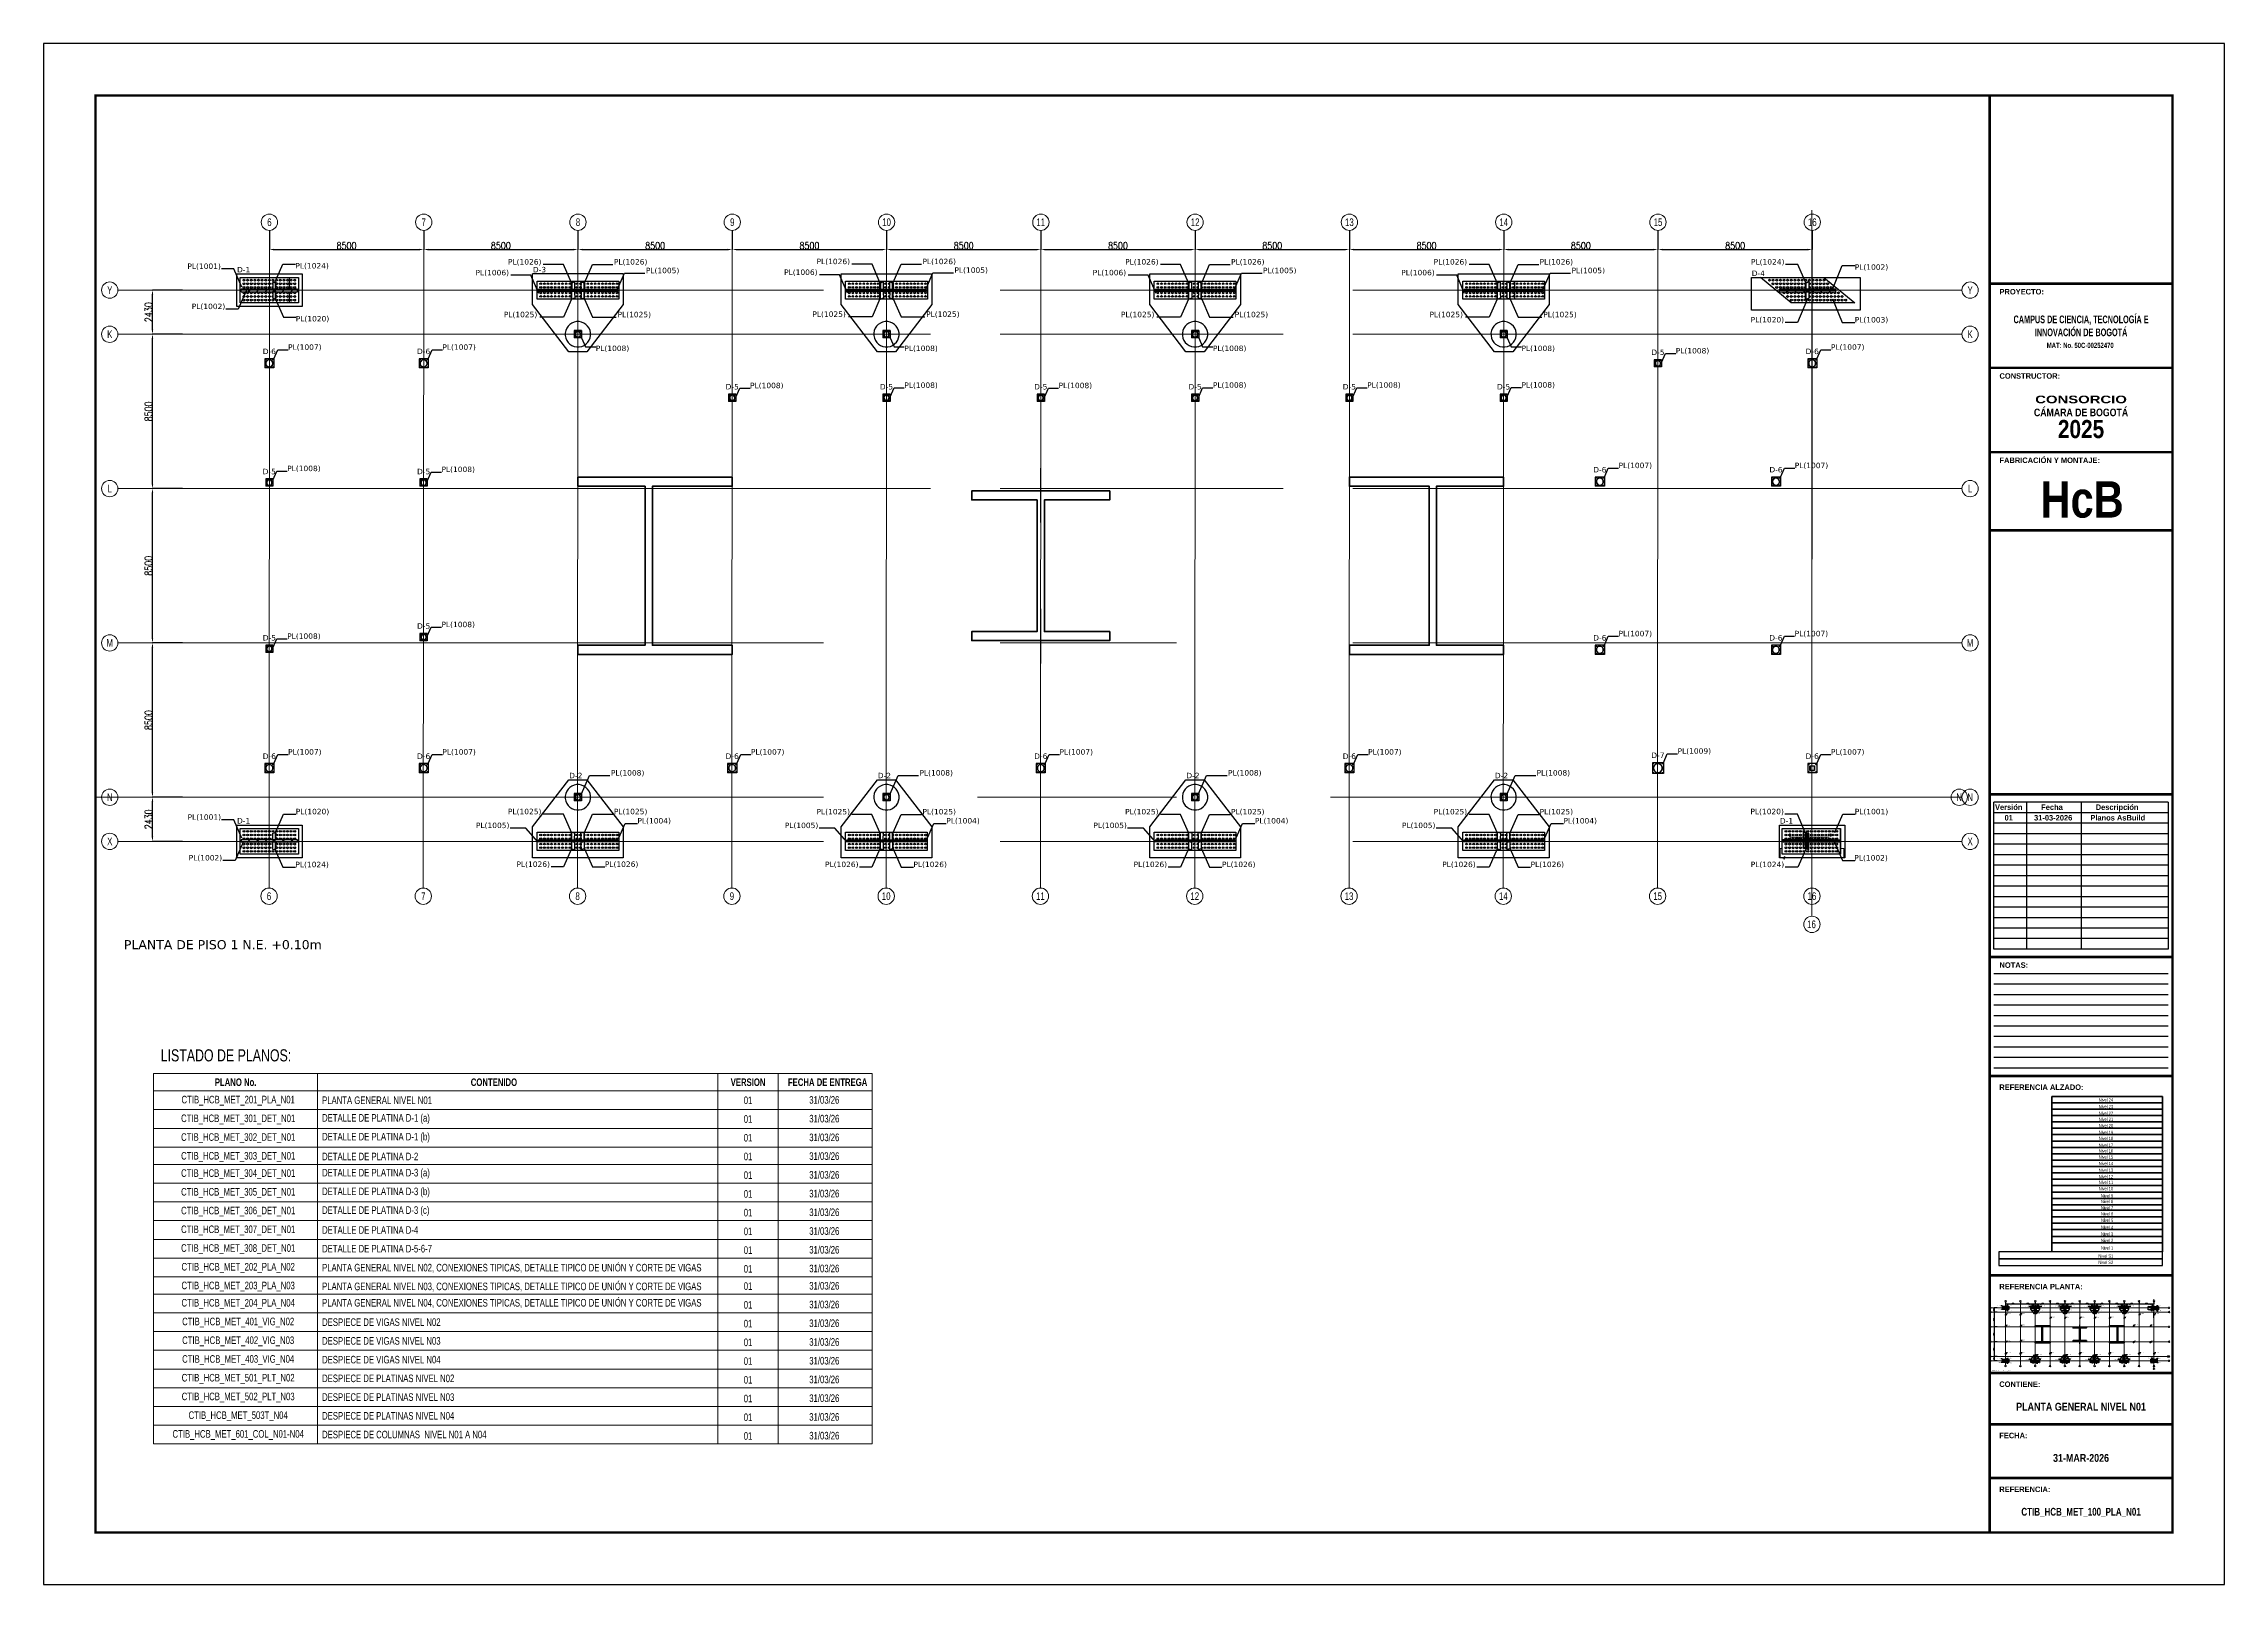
# Paper-space layout 'Layout1' of a CAD drawing. Header units: millimetres. Extents: x -25 to 816, y -6 to 588.
# The model-space entities are those that its viewports show. They can reach past a viewport. Long polylines and large blocks are cut down to what shows.
import ezdxf
from ezdxf.enums import TextEntityAlignment as Align

# ---------------------------------------------------------------- set-up
doc = ezdxf.new("R2010")
doc.units = ezdxf.units.MM
for name, pattern in [('ACAD_ISO02W100', [15, 12, -3]), ('Dash', [0.9525, 0.47625, -0.47625]), ('DXK_LINE_DOT2', [3.9198, 1.9599, -1.9599]), ('DXK_LINE_DOT3', [5.9187, 2.979, -0.9799, 0.9799, -0.9799]), ('Grid Line', [3.33375, 1.905, -0.47625, 0.47625, -0.47625])]:
    doc.linetypes.add(name, pattern=pattern)
for name, color, linetype, lineweight in [('A-DETL-HDLN', 90, 'Dash', 9), ('E_ACHURADOS-5', 8, 'Continuous', 18), ('E_CIMENTACION-1', 8, 'Continuous', 18), ('E_DIM-1', 2, 'Continuous', 18), ('E_EJES', 8, 'Continuous', 9), ('E_EJES-1', 8, 'Grid Line', 9), ('E_MUROS-1', 2, 'Continuous', 35), ('E_TEXTO', 3, 'Continuous', 9), ('E_TEXTO-3', 7, 'Continuous', 9), ('S-FSTN', 2, 'Continuous', 9), ('S-FSTN-1', 2, 'Dash', 9)]:
    doc.layers.add(name, color=color, linetype=linetype, lineweight=lineweight)
for name, color, linetype in [('COTAS', 8, 'Continuous'), ('E_TEXTOS', 3, 'Continuous'), ('FORMATO', 7, 'Continuous'), ('TEXTO GENERAL', 3, 'Continuous'), ('TEXTO GENRAL', 3, 'Continuous'), ('VIEWPORT', 7, 'Continuous')]:
    doc.layers.add(name, color=color, linetype=linetype)
doc.layers.get('VIEWPORT').freeze()
doc.styles.add('Arial Narrow_3', font='', dxfattribs={"height": 0.0015})
doc.styles.add('Arial Narrow_4', font='', dxfattribs={"width": 0.8, "height": 0.0035})
doc.styles.add('Arial Narrow_B_1', font='', dxfattribs={"height": 0.0025})
doc.styles.add('CNI_COTAS', font='romans.shx', dxfattribs={"width": 0.8})
doc.styles.add('CNI_TEXTOS', font='swisscl.ttf')
doc.styles.add('Swis721 LtCn BT', font='swisscl.ttf', dxfattribs={"height": 0.42})
doc.styles.add('Swis721 LtCn BT_1', font='swisscl.ttf', dxfattribs={"height": 0.42})
doc.styles.add('TEXTO GENERAL', font='verdana.ttf', dxfattribs={"height": 0.9})
doc.styles.add('Verdana', font='verdana.ttf', dxfattribs={"height": 1500})
doc.styles.add('Yu Gothic UI Light_1', font='Yu Gothic UI Light.ttf', dxfattribs={"height": 0.075})
doc.styles.get('Arial Narrow_3').set_extended_font_data('Arial Narrow')
doc.styles.get('Arial Narrow_4').set_extended_font_data('Arial Narrow')
doc.styles.get('Arial Narrow_B_1').set_extended_font_data('Arial Narrow', bold=True)
doc.dimstyles.new('1.3', dxfattribs={"dimscale": 0, "dimtxt": 25, "dimasz": 100, "dimexe": 4, "dimexo": 4, "dimgap": 9, "dimtad": 1, "dimdec": 0, "dimzin": 4, "dimdsep": 46, "dimtxsty": 'CNI_COTAS', "dimcen": 0, "dimclrd": 256, "dimclrt": 3, "dimadec": 0, "dimazin": 0, "dimtfac": 1, "dimtdec": 0, "dimtmove": 2, "dimatfit": 0, "dimfxl": 0.05, "dimtolj": 1, "dimtzin": 0, "dimarcsym": 0})
doc.dimstyles.new('1.5', dxfattribs={"dimscale": 0, "dimtxt": 400, "dimasz": 250, "dimexe": 4, "dimexo": 4, "dimgap": 15, "dimtad": 1, "dimdec": 0, "dimzin": 4, "dimdsep": 46, "dimtxsty": 'CNI_COTAS', "dimcen": 0, "dimclrd": 256, "dimclrt": 3, "dimadec": 0, "dimazin": 0, "dimtfac": 1, "dimtdec": 0, "dimtmove": 2, "dimatfit": 0, "dimfxl": 0.05, "dimtolj": 1, "dimtzin": 0, "dimarcsym": 0})
doc.dimstyles.new('CNI_COTAS_REFUERZO', dxfattribs={"dimscale": 0.3048, "dimtxt": 0.078552, "dimasz": 0, "dimexe": 0, "dimexo": 0.0625, "dimgap": 0.049213, "dimtad": 1, "dimrnd": 0.05, "dimzin": 0, "dimdsep": 46, "dimtxsty": 'Yu Gothic UI Light_1', "dimblk1": 'NONE', "dimblk2": 'NONE', "dimsah": 1, "dimcen": 0.09, "dimazin": 0, "dimtfac": 1, "dimtdec": 4, "dimtix": 1, "dimtmove": 0, "dimatfit": 3, "dimfxl": 0.082021, "dimfxlon": 1, "dimtvp": 1, "dimtolj": 1, "dimtzin": 0, "dimlwd": 18, "dimlwe": 18, "dimarcsym": 2})

# ---------------------------------------------------------------- blocks, each defined once
blk = doc.blocks.new('Grid - CNI_NOMBRE EJES-372759-_26_00m_LOC COLUMNAS Y MUROS PISO 7')
at = {"layer": 'E_EJES'}
blk.add_circle((0, 0), 0.003, dxfattribs=at)
blk = doc.blocks.new('*D557')
at = {"layer": 'COTAS', "color": 0, "lineweight": -2, "transparency": 16777216}
for p, q in [((3554.341, 2430), (1898.233, 2430)), ((3554.341, 0), (1898.233, 0))]:
    blk.add_line(p, q, dxfattribs=at)
at = {"layer": 'COTAS', "lineweight": -2, "transparency": 16777216}
blk.add_line((1902.233, 250), (1902.233, 2180), dxfattribs=at)
at = {"layer": 'COTAS', "transparency": 16777216}
for points in [[(1860.567, 2180), (1943.9, 2180), (1902.233, 2430)], [(1860.567, 250), (1943.9, 250), (1902.233, 0)]]:
    blk.add_solid(points, dxfattribs=at)
at = {"layer": 'Defpoints', "color": 0, "transparency": 16777216}
for p in [(1902.233, 2430), (3558.341, 2430), (3558.341, 0)]:
    blk.add_point(p, dxfattribs=at)
at = {"layer": 'COTAS', "color": 3, "transparency": 16777216, "insert": (1687.233, 1215), "char_height": 400, "attachment_point": 5, "rotation": 90, "style": 'CNI_COTAS'}
blk.add_mtext('\\A1;2430', dxfattribs=at)
blk = doc.blocks.new('*D558')
at = {"layer": 'COTAS', "color": 0, "lineweight": -2, "transparency": 16777216}
for p, q in [((3554.341, 10930), (1898.233, 10930)), ((3554.341, 2430), (1898.233, 2430))]:
    blk.add_line(p, q, dxfattribs=at)
at = {"layer": 'COTAS', "lineweight": -2, "transparency": 16777216}
blk.add_line((1902.233, 2680), (1902.233, 10680), dxfattribs=at)
at = {"layer": 'COTAS', "transparency": 16777216}
for points in [[(1860.567, 10680), (1943.9, 10680), (1902.233, 10930)], [(1860.567, 2680), (1943.9, 2680), (1902.233, 2430)]]:
    blk.add_solid(points, dxfattribs=at)
at = {"layer": 'Defpoints', "color": 0, "transparency": 16777216}
for p in [(1902.233, 10930), (3558.341, 10930), (3558.341, 2430)]:
    blk.add_point(p, dxfattribs=at)
at = {"layer": 'COTAS', "color": 3, "transparency": 16777216, "insert": (1687.233, 6680), "char_height": 400, "attachment_point": 5, "rotation": 90, "style": 'CNI_COTAS'}
blk.add_mtext('\\A1;8500', dxfattribs=at)
blk = doc.blocks.new('*D559')
at = {"layer": 'COTAS', "color": 0, "lineweight": -2, "transparency": 16777216}
for p, q in [((3554.341, 19430), (1898.233, 19430)), ((3554.341, 10930), (1898.233, 10930))]:
    blk.add_line(p, q, dxfattribs=at)
at = {"layer": 'COTAS', "lineweight": -2, "transparency": 16777216}
blk.add_line((1902.233, 11180), (1902.233, 19180), dxfattribs=at)
at = {"layer": 'COTAS', "transparency": 16777216}
for points in [[(1860.567, 19180), (1943.9, 19180), (1902.233, 19430)], [(1860.567, 11180), (1943.9, 11180), (1902.233, 10930)]]:
    blk.add_solid(points, dxfattribs=at)
at = {"layer": 'Defpoints', "color": 0, "transparency": 16777216}
for p in [(1902.233, 19430), (3558.341, 19430), (3558.341, 10930)]:
    blk.add_point(p, dxfattribs=at)
at = {"layer": 'COTAS', "color": 3, "transparency": 16777216, "insert": (1687.233, 15180), "char_height": 400, "attachment_point": 5, "rotation": 90, "style": 'CNI_COTAS'}
blk.add_mtext('\\A1;8500', dxfattribs=at)
blk = doc.blocks.new('*D560')
at = {"layer": 'COTAS', "color": 0, "lineweight": -2, "transparency": 16777216}
for p, q in [((3554.341, 27930), (1898.233, 27930)), ((3554.341, 19430), (1898.233, 19430))]:
    blk.add_line(p, q, dxfattribs=at)
at = {"layer": 'COTAS', "lineweight": -2, "transparency": 16777216}
blk.add_line((1902.233, 19680), (1902.233, 27680), dxfattribs=at)
at = {"layer": 'COTAS', "transparency": 16777216}
for points in [[(1860.567, 27680), (1943.9, 27680), (1902.233, 27930)], [(1860.567, 19680), (1943.9, 19680), (1902.233, 19430)]]:
    blk.add_solid(points, dxfattribs=at)
at = {"layer": 'Defpoints', "color": 0, "transparency": 16777216}
for p in [(1902.233, 27930), (3558.341, 27930), (3558.341, 19430)]:
    blk.add_point(p, dxfattribs=at)
at = {"layer": 'COTAS', "color": 3, "transparency": 16777216, "insert": (1687.233, 23680), "char_height": 400, "attachment_point": 5, "rotation": 90, "style": 'CNI_COTAS'}
blk.add_mtext('\\A1;8500', dxfattribs=at)
blk = doc.blocks.new('*D561')
at = {"layer": 'COTAS', "color": 0, "lineweight": -2, "transparency": 16777216}
for p, q in [((3554.341, 30360), (1898.233, 30360)), ((3554.341, 27930), (1898.233, 27930))]:
    blk.add_line(p, q, dxfattribs=at)
at = {"layer": 'COTAS', "lineweight": -2, "transparency": 16777216}
blk.add_line((1902.233, 28180), (1902.233, 30110), dxfattribs=at)
at = {"layer": 'COTAS', "transparency": 16777216}
for points in [[(1860.567, 30110), (1943.9, 30110), (1902.233, 30360)], [(1860.567, 28180), (1943.9, 28180), (1902.233, 27930)]]:
    blk.add_solid(points, dxfattribs=at)
at = {"layer": 'Defpoints', "color": 0, "transparency": 16777216}
for p in [(1902.233, 30360), (3558.341, 30360), (3558.341, 27930)]:
    blk.add_point(p, dxfattribs=at)
at = {"layer": 'COTAS', "color": 3, "transparency": 16777216, "insert": (1687.233, 29145), "char_height": 400, "attachment_point": 5, "rotation": 90, "style": 'CNI_COTAS'}
blk.add_mtext('\\A1;2430', dxfattribs=at)
blk = doc.blocks.new('*D562')
at = {"layer": 'COTAS', "color": 0, "lineweight": -2, "transparency": 16777216}
for p, q in [((8344.725, 33646.23), (8344.725, 32589.967)), ((16844.725, 33646.23), (16844.725, 32589.967))]:
    blk.add_line(p, q, dxfattribs=at)
at = {"layer": 'COTAS', "lineweight": -2, "transparency": 16777216}
blk.add_line((8594.725, 32593.967), (16594.725, 32593.967), dxfattribs=at)
at = {"layer": 'COTAS', "transparency": 16777216}
for points in [[(8594.725, 32635.634), (8594.725, 32552.301), (8344.725, 32593.967)], [(16594.725, 32635.634), (16594.725, 32552.301), (16844.725, 32593.967)]]:
    blk.add_solid(points, dxfattribs=at)
at = {"layer": 'Defpoints', "color": 0, "transparency": 16777216}
for p in [(8344.725, 33650.23), (16844.725, 33650.23), (16844.725, 32593.967)]:
    blk.add_point(p, dxfattribs=at)
at = {"layer": 'COTAS', "color": 3, "transparency": 16777216, "insert": (12594.725, 32808.967), "char_height": 400, "attachment_point": 5, "style": 'CNI_COTAS'}
blk.add_mtext('\\A1;8500', dxfattribs=at)
blk = doc.blocks.new('*D563')
at = {"layer": 'COTAS', "color": 0, "lineweight": -2, "transparency": 16777216}
for p, q in [((16844.725, 33646.23), (16844.725, 32589.967)), ((25344.722, 33641.3), (25344.722, 32589.967))]:
    blk.add_line(p, q, dxfattribs=at)
at = {"layer": 'COTAS', "lineweight": -2, "transparency": 16777216}
blk.add_line((17094.725, 32593.967), (25094.722, 32593.967), dxfattribs=at)
at = {"layer": 'COTAS', "transparency": 16777216}
for points in [[(17094.725, 32635.634), (17094.725, 32552.301), (16844.725, 32593.967)], [(25094.722, 32635.634), (25094.722, 32552.301), (25344.722, 32593.967)]]:
    blk.add_solid(points, dxfattribs=at)
at = {"layer": 'Defpoints', "color": 0, "transparency": 16777216}
for p in [(16844.725, 33650.23), (25344.722, 33645.3), (25344.722, 32593.967)]:
    blk.add_point(p, dxfattribs=at)
at = {"layer": 'COTAS', "color": 3, "transparency": 16777216, "insert": (21094.723, 32808.967), "char_height": 400, "attachment_point": 5, "style": 'CNI_COTAS'}
blk.add_mtext('\\A1;8500', dxfattribs=at)
blk = doc.blocks.new('*D564')
at = {"layer": 'COTAS', "color": 0, "lineweight": -2, "transparency": 16777216}
for p, q in [((33844.725, 33646.23), (33844.725, 32589.967)), ((25344.722, 33641.3), (25344.722, 32589.967))]:
    blk.add_line(p, q, dxfattribs=at)
at = {"layer": 'COTAS', "lineweight": -2, "transparency": 16777216}
blk.add_line((25594.722, 32593.967), (33594.725, 32593.967), dxfattribs=at)
at = {"layer": 'COTAS', "transparency": 16777216}
for points in [[(25594.722, 32635.634), (25594.722, 32552.301), (25344.722, 32593.967)], [(33594.725, 32635.634), (33594.725, 32552.301), (33844.725, 32593.967)]]:
    blk.add_solid(points, dxfattribs=at)
at = {"layer": 'Defpoints', "color": 0, "transparency": 16777216}
for p in [(33844.725, 33650.23), (25344.722, 33645.3), (33844.725, 32593.967)]:
    blk.add_point(p, dxfattribs=at)
at = {"layer": 'COTAS', "color": 3, "transparency": 16777216, "insert": (29594.723, 32808.967), "char_height": 400, "attachment_point": 5, "style": 'CNI_COTAS'}
blk.add_mtext('\\A1;8500', dxfattribs=at)
blk = doc.blocks.new('*D565')
at = {"layer": 'COTAS', "color": 0, "lineweight": -2, "transparency": 16777216}
for p, q in [((33844.725, 33646.23), (33844.725, 32589.967)), ((42344.725, 33646.23), (42344.725, 32589.967))]:
    blk.add_line(p, q, dxfattribs=at)
at = {"layer": 'COTAS', "lineweight": -2, "transparency": 16777216}
blk.add_line((34094.725, 32593.967), (42094.725, 32593.967), dxfattribs=at)
at = {"layer": 'COTAS', "transparency": 16777216}
for points in [[(34094.725, 32635.634), (34094.725, 32552.301), (33844.725, 32593.967)], [(42094.725, 32635.634), (42094.725, 32552.301), (42344.725, 32593.967)]]:
    blk.add_solid(points, dxfattribs=at)
at = {"layer": 'Defpoints', "color": 0, "transparency": 16777216}
for p in [(33844.725, 33650.23), (42344.725, 33650.23), (42344.725, 32593.967)]:
    blk.add_point(p, dxfattribs=at)
at = {"layer": 'COTAS', "color": 3, "transparency": 16777216, "insert": (38094.725, 32808.967), "char_height": 400, "attachment_point": 5, "style": 'CNI_COTAS'}
blk.add_mtext('\\A1;8500', dxfattribs=at)
blk = doc.blocks.new('*D566')
at = {"layer": 'COTAS', "color": 0, "lineweight": -2, "transparency": 16777216}
for p, q in [((42344.725, 33646.23), (42344.725, 32589.967)), ((50844.725, 33646.23), (50844.725, 32589.967))]:
    blk.add_line(p, q, dxfattribs=at)
at = {"layer": 'COTAS', "lineweight": -2, "transparency": 16777216}
blk.add_line((42594.725, 32593.967), (50594.725, 32593.967), dxfattribs=at)
at = {"layer": 'COTAS', "transparency": 16777216}
for points in [[(42594.725, 32635.634), (42594.725, 32552.301), (42344.725, 32593.967)], [(50594.725, 32635.634), (50594.725, 32552.301), (50844.725, 32593.967)]]:
    blk.add_solid(points, dxfattribs=at)
at = {"layer": 'Defpoints', "color": 0, "transparency": 16777216}
for p in [(42344.725, 33650.23), (50844.725, 33650.23), (50844.725, 32593.967)]:
    blk.add_point(p, dxfattribs=at)
at = {"layer": 'COTAS', "color": 3, "transparency": 16777216, "insert": (46594.725, 32808.967), "char_height": 400, "attachment_point": 5, "style": 'CNI_COTAS'}
blk.add_mtext('\\A1;8500', dxfattribs=at)
blk = doc.blocks.new('*D567')
at = {"layer": 'COTAS', "color": 0, "lineweight": -2, "transparency": 16777216}
for p, q in [((50844.725, 33646.23), (50844.725, 32589.967)), ((59344.722, 33641.3), (59344.722, 32589.967))]:
    blk.add_line(p, q, dxfattribs=at)
at = {"layer": 'COTAS', "lineweight": -2, "transparency": 16777216}
blk.add_line((51094.725, 32593.967), (59094.722, 32593.967), dxfattribs=at)
at = {"layer": 'COTAS', "transparency": 16777216}
for points in [[(51094.725, 32635.634), (51094.725, 32552.301), (50844.725, 32593.967)], [(59094.722, 32635.634), (59094.722, 32552.301), (59344.722, 32593.967)]]:
    blk.add_solid(points, dxfattribs=at)
at = {"layer": 'Defpoints', "color": 0, "transparency": 16777216}
for p in [(50844.725, 33650.23), (59344.722, 33645.3), (59344.722, 32593.967)]:
    blk.add_point(p, dxfattribs=at)
at = {"layer": 'COTAS', "color": 3, "transparency": 16777216, "insert": (55094.723, 32808.967), "char_height": 400, "attachment_point": 5, "style": 'CNI_COTAS'}
blk.add_mtext('\\A1;8500', dxfattribs=at)
blk = doc.blocks.new('*D568')
at = {"layer": 'COTAS', "color": 0, "lineweight": -2, "transparency": 16777216}
for p, q in [((67844.725, 33646.23), (67844.725, 32589.967)), ((59344.722, 33641.3), (59344.722, 32589.967))]:
    blk.add_line(p, q, dxfattribs=at)
at = {"layer": 'COTAS', "lineweight": -2, "transparency": 16777216}
blk.add_line((59594.722, 32593.967), (67594.725, 32593.967), dxfattribs=at)
at = {"layer": 'COTAS', "transparency": 16777216}
for points in [[(59594.722, 32635.634), (59594.722, 32552.301), (59344.722, 32593.967)], [(67594.725, 32635.634), (67594.725, 32552.301), (67844.725, 32593.967)]]:
    blk.add_solid(points, dxfattribs=at)
at = {"layer": 'Defpoints', "color": 0, "transparency": 16777216}
for p in [(67844.725, 33650.23), (59344.722, 33645.3), (67844.725, 32593.967)]:
    blk.add_point(p, dxfattribs=at)
at = {"layer": 'COTAS', "color": 3, "transparency": 16777216, "insert": (63594.723, 32808.967), "char_height": 400, "attachment_point": 5, "style": 'CNI_COTAS'}
blk.add_mtext('\\A1;8500', dxfattribs=at)
blk = doc.blocks.new('*D569')
at = {"layer": 'COTAS', "color": 0, "lineweight": -2, "transparency": 16777216}
for p, q in [((67844.725, 33646.23), (67844.725, 32589.967)), ((76344.725, 33646.23), (76344.725, 32589.967))]:
    blk.add_line(p, q, dxfattribs=at)
at = {"layer": 'COTAS', "lineweight": -2, "transparency": 16777216}
blk.add_line((68094.725, 32593.967), (76094.725, 32593.967), dxfattribs=at)
at = {"layer": 'COTAS', "transparency": 16777216}
for points in [[(68094.725, 32635.634), (68094.725, 32552.301), (67844.725, 32593.967)], [(76094.725, 32635.634), (76094.725, 32552.301), (76344.725, 32593.967)]]:
    blk.add_solid(points, dxfattribs=at)
at = {"layer": 'Defpoints', "color": 0, "transparency": 16777216}
for p in [(67844.725, 33650.23), (76344.725, 33650.23), (76344.725, 32593.967)]:
    blk.add_point(p, dxfattribs=at)
at = {"layer": 'COTAS', "color": 3, "transparency": 16777216, "insert": (72094.725, 32808.967), "char_height": 400, "attachment_point": 5, "style": 'CNI_COTAS'}
blk.add_mtext('\\A1;8500', dxfattribs=at)
blk = doc.blocks.new('*D570')
at = {"layer": 'COTAS', "color": 0, "lineweight": -2, "transparency": 16777216}
for p, q in [((76344.725, 33646.23), (76344.725, 32589.967)), ((84844.722, 33641.3), (84844.722, 32589.967))]:
    blk.add_line(p, q, dxfattribs=at)
at = {"layer": 'COTAS', "lineweight": -2, "transparency": 16777216}
blk.add_line((76594.725, 32593.967), (84594.722, 32593.967), dxfattribs=at)
at = {"layer": 'COTAS', "transparency": 16777216}
for points in [[(76594.725, 32635.634), (76594.725, 32552.301), (76344.725, 32593.967)], [(84594.722, 32635.634), (84594.722, 32552.301), (84844.722, 32593.967)]]:
    blk.add_solid(points, dxfattribs=at)
at = {"layer": 'Defpoints', "color": 0, "transparency": 16777216}
for p in [(76344.725, 33650.23), (84844.722, 33645.3), (84844.722, 32593.967)]:
    blk.add_point(p, dxfattribs=at)
at = {"layer": 'COTAS', "color": 3, "transparency": 16777216, "insert": (80594.723, 32808.967), "char_height": 400, "attachment_point": 5, "style": 'CNI_COTAS'}
blk.add_mtext('\\A1;8500', dxfattribs=at)
blk = doc.blocks.new('*D571')
at = {"layer": 'COTAS', "color": 0, "lineweight": -2, "transparency": 16777216}
for p, q in [((93344.725, 33646.23), (93344.725, 32589.967)), ((84844.722, 33641.3), (84844.722, 32589.967))]:
    blk.add_line(p, q, dxfattribs=at)
at = {"layer": 'COTAS', "lineweight": -2, "transparency": 16777216}
blk.add_line((85094.722, 32593.967), (93094.725, 32593.967), dxfattribs=at)
at = {"layer": 'COTAS', "transparency": 16777216}
for points in [[(85094.722, 32635.634), (85094.722, 32552.301), (84844.722, 32593.967)], [(93094.725, 32635.634), (93094.725, 32552.301), (93344.725, 32593.967)]]:
    blk.add_solid(points, dxfattribs=at)
at = {"layer": 'Defpoints', "color": 0, "transparency": 16777216}
for p in [(93344.725, 33650.23), (84844.722, 33645.3), (93344.725, 32593.967)]:
    blk.add_point(p, dxfattribs=at)
at = {"layer": 'COTAS', "color": 3, "transparency": 16777216, "insert": (89094.723, 32808.967), "char_height": 400, "attachment_point": 5, "style": 'CNI_COTAS'}
blk.add_mtext('\\A1;8500', dxfattribs=at)
blk = doc.blocks.new('Family - 2887500-_0_00m_N_E_-NIVEL-1 DOC')
at = {"layer": 'S-FSTN'}
for p, q in [((0.688113, 138.93242), (3.888113, 138.93242)), ((0.688113, 137.53242), (0.688113, 138.93242)), ((3.888113, 138.93242), (3.888113, 137.53242)), ((3.888113, 137.53242), (0.688113, 137.53242))]:
    blk.add_line(p, q, dxfattribs=at)
blk = doc.blocks.new('Family - 2887501-_0_00m_N_E_-NIVEL-1 DOC')
at = {"layer": 'A-DETL-HDLN'}
for p, q in [((3.571154, 138.264304), (0.738113, 138.264304)), ((3.838113, 138.264304), (3.572075, 138.264304)), ((1.851157, 138.200536), (2.100071, 138.200536))]:
    blk.add_line(p, q, dxfattribs=at)
at = {"layer": 'S-FSTN'}
for p, q in [((3.511191, 138.332867), (0.738113, 138.332867)), ((0.738113, 138.332867), (0.738113, 138.268634)), ((3.517053, 138.268634), (3.511191, 138.332867)), ((3.511191, 138.332867), (3.838113, 138.306922)), ((3.838113, 138.306922), (3.838113, 138.243155)), ((0.738113, 138.268634), (3.517053, 138.268634)), ((0.738113, 138.268634), (0.738113, 138.200536)), ((3.838113, 138.243155), (3.517053, 138.268634)), ((3.838113, 138.200536), (3.838113, 138.243155)), ((0.738113, 138.200536), (1.851107, 138.200536)), ((2.100121, 138.200536), (3.838113, 138.200536))]:
    blk.add_line(p, q, dxfattribs=at)
blk = doc.blocks.new('Family - 2887502-_0_00m_N_E_-NIVEL-1 DOC')
at = {"layer": 'A-DETL-HDLN'}
for p, q in [((2.08156, 138.666597), (1.851107, 138.736486)), ((2.100896, 138.668034), (2.105636, 138.666597)), ((2.08156, 137.799046), (2.08156, 138.666597)), ((2.08156, 138.666597), (2.105636, 138.666597)), ((2.105636, 138.666597), (2.105636, 137.799046)), ((2.074936, 137.801018), (2.08156, 137.799046)), ((2.105636, 137.799046), (2.100896, 137.800457)), ((2.08156, 137.799046), (2.105636, 137.799046))]:
    blk.add_line(p, q, dxfattribs=at)
at = {"layer": 'S-FSTN'}
for p, q in [((1.851107, 138.736486), (1.851107, 137.867686)), ((1.877067, 138.735914), (1.851107, 138.736486)), ((1.877067, 137.867124), (1.877067, 138.735914)), ((1.877067, 138.735914), (2.100883, 138.668038)), ((1.851107, 137.867686), (1.877067, 137.867124)), ((1.851107, 137.867686), (2.074923, 137.801022)), ((2.100883, 137.800461), (1.877067, 137.867124))]:
    blk.add_line(p, q, dxfattribs=at)
blk = doc.blocks.new('CNI_Barras - Ø1_2_-3292153-CORTE B DETALLE FOSO DE ESCALERA ELECTRICA')
at = {"layer": 'E_ACHURADOS-5'}
for points in [[(142.203209, -1.1927), (142.203209, -1.18), (142.196635, -1.179135), (142.190509, -1.176597), (142.185249, -1.172561), (142.181212, -1.1673), (142.178675, -1.161174), (142.177809, -1.1546), (142.177809, -0.9927), (142.165109, -0.9927), (142.165109, -1.1546), (142.166408, -1.164461), (142.171222, -1.174965), (142.176269, -1.181541), (142.184159, -1.187596), (142.193348, -1.191402), (142.196635, -1.191835)], [(144.217178, -1.1927), (144.227039, -1.191402), (144.236228, -1.187596), (144.244119, -1.181541), (144.250174, -1.17365), (144.254066, -1.163809), (144.255278, -1.1546), (144.255278, -0.9927), (144.242578, -0.9927), (144.242578, -1.1546), (144.241713, -1.161174), (144.239175, -1.1673), (144.235139, -1.172561), (144.229878, -1.176597), (144.223752, -1.179135), (144.217178, -1.18)]]:
    blk.add_hatch(color=256, dxfattribs=at).paths.add_polyline_path(points)
h = blk.add_hatch(color=256, dxfattribs=at)
h.paths.add_polyline_path([(143.662354, -1.1927), (144.217178, -1.1927), (144.217178, -1.18), (142.336067, -1.18), (142.336067, -1.1927), (143.658918, -1.1927)])
h.paths.add_polyline_path([(142.319074, -1.1927), (142.323367, -1.1927), (142.323367, -1.18), (142.203209, -1.18), (142.203209, -1.1927), (142.317369, -1.1927)])
blk = doc.blocks.new('Grid - CNI_NOMBRE EJES-372759-_0_00m_N_E_-NIVEL-1 DOC')
at = {"layer": 'E_EJES'}
blk.add_circle((0, 0), 0.003, dxfattribs=at)
blk = doc.blocks.new('*D590')
at = {"layer": 'Defpoints', "color": 0, "transparency": 16777216}
for p in [(206736.517, -11045.366), (206761.517, -11045.366), (206761.517, -11239.016)]:
    blk.add_point(p, dxfattribs=at)
at = {"layer": 'E_DIM-1', "color": 0, "lineweight": 18, "transparency": 16777216}
for p, q in [((206736.576, -11045.366), (206736.517, -11045.366)), ((206736.517, -11239.016), (206736.517, -11045.366)), ((206736.576, -11239.016), (206736.517, -11239.016))]:
    blk.add_line(p, q, dxfattribs=at)
at = {"layer": 'E_DIM-1', "color": 0, "transparency": 16777216, "insert": (206736.463, -11142.191), "char_height": 0.075, "width": 0.22966, "attachment_point": 5, "rotation": 90, "style": 'Yu Gothic UI Light_1'}
blk.add_mtext('\\A1;193.65', dxfattribs=at)
blk = doc.blocks.new('_None')
blk = doc.blocks.new('*D591')
at = {"layer": 'Defpoints', "color": 0, "transparency": 16777216}
for p in [(208958.757, -11045.366), (208983.757, -11045.366), (208958.757, -11239.016)]:
    blk.add_point(p, dxfattribs=at)
at = {"layer": 'E_DIM-1', "color": 0, "lineweight": 18, "transparency": 16777216}
for p, q in [((208983.698, -11045.366), (208983.757, -11045.366)), ((208983.757, -11239.016), (208983.757, -11045.366)), ((208983.698, -11239.016), (208983.757, -11239.016))]:
    blk.add_line(p, q, dxfattribs=at)
at = {"layer": 'E_DIM-1', "color": 0, "transparency": 16777216, "insert": (208983.703, -11142.191), "char_height": 0.075, "width": 0.22966, "attachment_point": 5, "rotation": 90, "style": 'Yu Gothic UI Light_1'}
blk.add_mtext('\\A1;193.65', dxfattribs=at)
blk = doc.blocks.new('*D592')
at = {"layer": 'Defpoints', "color": 0, "transparency": 16777216}
for p in [(206763.069, -11227.493), (208853.238, -11227.493), (208853.238, -11252.493)]:
    blk.add_point(p, dxfattribs=at)
at = {"layer": 'E_DIM-1', "color": 0, "lineweight": 18, "transparency": 16777216}
for p, q in [((206763.069, -11251.856), (206763.069, -11252.493)), ((208853.238, -11251.856), (208853.238, -11252.493)), ((206763.069, -11252.493), (208853.238, -11252.493))]:
    blk.add_line(p, q, dxfattribs=at)
at = {"layer": 'E_DIM-1', "color": 0, "transparency": 16777216, "insert": (207808.153, -11252.439), "char_height": 0.075, "width": 0.20909, "attachment_point": 5, "style": 'Yu Gothic UI Light_1'}
blk.add_mtext('\\A1;2090.15', dxfattribs=at)
blk = doc.blocks.new('CNI_TAG CONVENCION REFUERZO - CNI TEXTOS-667912-CORTE B DETALLE FOSO DE ESCALERA ELECTRICA')
at = {"layer": 'E_TEXTO'}
for start, end in [(0, 180), (180, 360)]:
    blk.add_arc((145.386057, -2.301053), 0.09, start, end, dxfattribs=at)
blk = doc.blocks.new('pp')
at = {"layer": 'E_CIMENTACION-1'}
for p, q in [((-1750.211, -2830.016), (-1649.789, -2830.016)), ((-1750.211, -3330.016), (-1750.211, -2830.016)), ((1550.211, -2830.016), (1749.789, -2830.016)), ((1749.789, -2830.016), (1749.789, -3330.016))]:
    blk.add_line(p, q, dxfattribs=at)
at = {"layer": 'E_EJES-1'}
for p, q in [((0, -6550.093), (0, 32837.098)), ((-102350.234, 0), (7665.078, 0))]:
    blk.add_line(p, q, dxfattribs=at)
at = {"layer": 'E_TEXTO'}
for q in [(-1601.069, -3378.582), (-1532.079, -3419.837)]:
    blk.add_line((-1489.591, -3270.471), q, dxfattribs=at)
at = {"layer": 'E_ACHURADOS-5', "xscale": 1000, "yscale": 1000, "zscale": 1000}
blk.add_blockref('CNI_Barras - Ø1_2_-3292153-CORTE B DETALLE FOSO DE ESCALERA ELECTRICA', (-143350.566, -997.695), dxfattribs=at)
at = {"layer": 'E_EJES', "xscale": 149999.9999999999, "yscale": 149999.9999999999, "zscale": 149999.9999999999, "rotation": 269.9999999999994}
blk.add_blockref('Grid - CNI_NOMBRE EJES-372759-_0_00m_N_E_-NIVEL-1 DOC', (8115.078, 0), dxfattribs=at)
at = {"layer": 'E_EJES', "xscale": 149999.9999999999, "yscale": 149999.9999999999, "zscale": 149999.9999999999}
blk.add_blockref('Grid - CNI_NOMBRE EJES-372759-_0_00m_N_E_-NIVEL-1 DOC', (0, -7000.093), dxfattribs=at)
at = {"layer": 'E_TEXTO', "xscale": 1000, "yscale": 1000, "zscale": 1000}
blk.add_blockref('CNI_TAG CONVENCION REFUERZO - CNI TEXTOS-667912-CORTE B DETALLE FOSO DE ESCALERA ELECTRICA', (-146208.701, 0), dxfattribs=at)
at = {"layer": 'S-FSTN', "xscale": 1000, "yscale": 1000, "zscale": 1000}
blk.add_blockref('Family - 2887500-_0_00m_N_E_-NIVEL-1 DOC', (-2337.903, -140662.42), dxfattribs=at)
at = {"layer": 'S-FSTN-1', "xscale": 1000, "yscale": 1000, "zscale": 1000}
for name in ['Family - 2887502-_0_00m_N_E_-NIVEL-1 DOC', 'Family - 2887501-_0_00m_N_E_-NIVEL-1 DOC']:
    blk.add_blockref(name, (-2337.903, -140662.42), dxfattribs=at)
at = {"layer": 'E_EJES', "char_height": 420, "attachment_point": 1, "style": 'Swis721 LtCn BT'}
for s, insert, width in [('N', (7952.209, 216.652), 372.78469), ('16', (-263.433, -6787.493), 625.31625)]:
    blk.add_mtext(s, dxfattribs=dict(at, insert=insert, width=width))
at = {"layer": 'E_TEXTO', "insert": (-851.607, -2251.477), "char_height": 100, "width": 68.14344, "attachment_point": 1, "style": 'Arial Narrow_4'}
blk.add_mtext('5', dxfattribs=at)
at = {"layer": 'E_TEXTO-3', "insert": (-673.925, -2252.707), "char_height": 100, "width": 1311.76117, "attachment_point": 1, "style": 'Arial Narrow_4'}
blk.add_mtext('Ø1/2"@0.15m L= 2.50m', dxfattribs=at)
at = {"layer": 'E_DIM-1'}
for base, p1, p2, picture, middle in [((-1212.008, -1990.395), (-1187.008, -2184.045), (-1187.008, -1990.395), '*D590', (-1212.062, -2087.22)), ((1035.231, -1990.395), (1010.231, -2184.045), (1010.231, -1990.395), '*D591', (1035.177, -2087.22))]:
    dim = blk.add_linear_dim(base=base, p1=p1, p2=p2, angle=90, dimstyle='CNI_COTAS_REFUERZO', override={"dimpost": '<>', "dimfxl": 0.19365}, dxfattribs=at)
    dim.commit()
    dim.dimension.update_dxf_attribs({"geometry": picture, "text_midpoint": middle, "insert": (-207948.526, 9054.971)})
dim = blk.add_linear_dim(base=(904.712, -2197.523), p1=(-1185.457, -2172.523), p2=(904.712, -2172.523), dimstyle='CNI_COTAS_REFUERZO', override={"dimpost": '<>', "dimfxl": 2.090169}, dxfattribs=at)
dim.commit()
dim.dimension.update_dxf_attribs({"geometry": '*D592', "text_midpoint": (-140.373, -2197.469), "insert": (-207948.526, 9054.971)})

msp = doc.modelspace()

# ---------------------------------------------------------------- hatches: boundary and pattern name
at = {"linetype": 'Continuous'}
h = msp.add_hatch(dxfattribs=at)
h.set_pattern_fill('', scale=105, style=0, pattern_type=0)
h.set_pattern_definition([(45, (6791.38, 30366.8), (-235.73, 235.73), [])])
h.paths.add_polyline_path([(9891.379, 30366.795), (6791.379, 30366.795), (6791.379, 30338.344), (6797.909, 30266.419), (9891.379, 30266.419)])
h = msp.add_hatch(dxfattribs=at)
h.set_pattern_fill('', scale=105, style=0, pattern_type=0)
h.set_pattern_definition([(45, (91538.14, 30366.8), (-235.73, 235.73), [])])
h.paths.add_polyline_path([(94638.137, 30366.788), (91538.137, 30366.788), (91538.137, 30266.412), (94631.607, 30266.412), (94638.137, 30338.344)])
h = msp.add_hatch(dxfattribs=at)
h.set_pattern_fill('', scale=105, style=0, pattern_type=0)
h.set_pattern_definition([(45, (23141.58, 30348.73), (-235.732, 235.732), [])])
h.paths.add_polyline_path([(27541.578, 30348.728), (23141.578, 30348.728), (23141.578, 30338.344), (23143.906, 30284.487), (27539.25, 30284.487), (27541.578, 30338.344)])
h = msp.add_hatch(dxfattribs=at)
h.set_pattern_fill('', scale=105, style=0, pattern_type=0)
h.set_pattern_definition([(45, (40141.58, 30348.73), (-235.732, 235.732), [])])
h.paths.add_polyline_path([(44541.578, 30348.728), (40141.578, 30348.728), (40141.578, 30338.344), (40143.906, 30284.487), (44539.25, 30284.487), (44541.578, 30338.344)])
h = msp.add_hatch(dxfattribs=at)
h.set_pattern_fill('', scale=105, style=0, pattern_type=0)
h.set_pattern_definition([(45, (57141.58, 30348.73), (-235.732, 235.732), [])])
h.paths.add_polyline_path([(61541.578, 30348.728), (57141.578, 30348.728), (57141.578, 30338.344), (57143.906, 30284.487), (61539.25, 30284.487), (61541.578, 30338.344)])
h = msp.add_hatch(dxfattribs=at)
h.set_pattern_fill('', scale=105, style=0, pattern_type=0)
h.set_pattern_definition([(45, (74141.58, 30348.73), (-235.732, 235.732), [])])
h.paths.add_polyline_path([(78541.578, 30348.728), (74141.578, 30348.728), (74141.578, 30338.344), (74143.906, 30284.487), (78539.25, 30284.487), (78541.578, 30338.344)])
h = msp.add_hatch(dxfattribs=at)
h.set_pattern_fill('', scale=105, style=0, pattern_type=0)
h.set_pattern_definition([(45, (25490.95, 27959.75), (-235.73, 235.73), [])])
h.paths.add_polyline_path([(25493.88, 27930), (25490.95, 27959.751), (25482.271, 27988.359), (25468.179, 28014.724), (25449.214, 28037.834), (25426.104, 28056.799), (25399.739, 28070.892), (25371.131, 28079.57), (25341.38, 28082.5), (25311.628, 28079.57), (25283.021, 28070.892), (25256.655, 28056.799), (25233.546, 28037.834), (25214.581, 28014.724), (25200.488, 27988.359), (25191.81, 27959.751), (25188.88, 27930), (25191.81, 27900.249), (25200.488, 27871.641), (25214.581, 27845.276), (25233.546, 27822.166), (25256.655, 27803.201), (25283.021, 27789.108), (25311.628, 27780.43), (25341.38, 27777.5), (25371.131, 27780.43), (25399.739, 27789.108), (25426.104, 27803.201), (25449.214, 27822.166), (25468.179, 27845.276), (25482.271, 27871.641), (25490.95, 27900.249)])
h.paths.add_polyline_path([(25473.033, 27875.468), (25459.864, 27850.831), (25442.142, 27829.237), (25420.549, 27811.516), (25395.912, 27798.347), (25369.18, 27790.238), (25341.38, 27787.5), (25313.579, 27790.238), (25286.847, 27798.347), (25262.211, 27811.516), (25240.617, 27829.237), (25222.895, 27850.831), (25209.727, 27875.468), (25201.618, 27902.2), (25198.88, 27930), (25201.618, 27957.8), (25209.727, 27984.532), (25222.895, 28009.169), (25240.617, 28030.763), (25262.211, 28048.484), (25286.847, 28061.653), (25313.579, 28069.762), (25341.38, 28072.5), (25369.18, 28069.762), (25395.912, 28061.653), (25420.549, 28048.484), (25442.142, 28030.763), (25459.864, 28009.169), (25473.033, 27984.532), (25481.142, 27957.8), (25483.88, 27930), (25481.142, 27902.2)])
h = msp.add_hatch(dxfattribs=at)
h.set_pattern_fill('', scale=105, style=0, pattern_type=0)
h.set_pattern_definition([(45, (42490.95, 27959.75), (-235.73, 235.73), [])])
h.paths.add_polyline_path([(42493.88, 27930), (42490.95, 27959.751), (42482.271, 27988.359), (42468.179, 28014.724), (42449.214, 28037.834), (42426.104, 28056.799), (42399.739, 28070.892), (42371.131, 28079.57), (42341.38, 28082.5), (42311.628, 28079.57), (42283.021, 28070.892), (42256.655, 28056.799), (42233.546, 28037.834), (42214.581, 28014.724), (42200.488, 27988.359), (42191.81, 27959.751), (42188.88, 27930), (42191.81, 27900.249), (42200.488, 27871.641), (42214.581, 27845.276), (42233.546, 27822.166), (42256.655, 27803.201), (42283.021, 27789.108), (42311.628, 27780.43), (42341.38, 27777.5), (42371.131, 27780.43), (42399.739, 27789.108), (42426.104, 27803.201), (42449.214, 27822.166), (42468.179, 27845.276), (42482.271, 27871.641), (42490.95, 27900.249)])
h.paths.add_polyline_path([(42473.033, 27875.468), (42459.864, 27850.831), (42442.142, 27829.237), (42420.549, 27811.516), (42395.912, 27798.347), (42369.18, 27790.238), (42341.38, 27787.5), (42313.579, 27790.238), (42286.847, 27798.347), (42262.211, 27811.516), (42240.617, 27829.237), (42222.895, 27850.831), (42209.727, 27875.468), (42201.618, 27902.2), (42198.88, 27930), (42201.618, 27957.8), (42209.727, 27984.532), (42222.895, 28009.169), (42240.617, 28030.763), (42262.211, 28048.484), (42286.847, 28061.653), (42313.579, 28069.762), (42341.38, 28072.5), (42369.18, 28069.762), (42395.912, 28061.653), (42420.549, 28048.484), (42442.142, 28030.763), (42459.864, 28009.169), (42473.033, 27984.532), (42481.142, 27957.8), (42483.88, 27930), (42481.142, 27902.2)])
h = msp.add_hatch(dxfattribs=at)
h.set_pattern_fill('', scale=105, style=0, pattern_type=0)
h.set_pattern_definition([(45, (59490.95, 27959.75), (-235.73, 235.73), [])])
h.paths.add_polyline_path([(59493.88, 27930), (59490.95, 27959.751), (59482.271, 27988.359), (59468.179, 28014.724), (59449.214, 28037.834), (59426.104, 28056.799), (59399.739, 28070.892), (59371.131, 28079.57), (59341.38, 28082.5), (59311.628, 28079.57), (59283.021, 28070.892), (59256.655, 28056.799), (59233.546, 28037.834), (59214.581, 28014.724), (59200.488, 27988.359), (59191.81, 27959.751), (59188.88, 27930), (59191.81, 27900.249), (59200.488, 27871.641), (59214.581, 27845.276), (59233.546, 27822.166), (59256.655, 27803.201), (59283.021, 27789.108), (59311.628, 27780.43), (59341.38, 27777.5), (59371.131, 27780.43), (59399.739, 27789.108), (59426.104, 27803.201), (59449.214, 27822.166), (59468.179, 27845.276), (59482.271, 27871.641), (59490.95, 27900.249)])
h.paths.add_polyline_path([(59473.033, 27875.468), (59459.864, 27850.831), (59442.142, 27829.237), (59420.549, 27811.516), (59395.912, 27798.347), (59369.18, 27790.238), (59341.38, 27787.5), (59313.579, 27790.238), (59286.847, 27798.347), (59262.211, 27811.516), (59240.617, 27829.237), (59222.895, 27850.831), (59209.727, 27875.468), (59201.618, 27902.2), (59198.88, 27930), (59201.618, 27957.8), (59209.727, 27984.532), (59222.895, 28009.169), (59240.617, 28030.763), (59262.211, 28048.484), (59286.847, 28061.653), (59313.579, 28069.762), (59341.38, 28072.5), (59369.18, 28069.762), (59395.912, 28061.653), (59420.549, 28048.484), (59442.142, 28030.763), (59459.864, 28009.169), (59473.033, 27984.532), (59481.142, 27957.8), (59483.88, 27930), (59481.142, 27902.2)])
h = msp.add_hatch(dxfattribs=at)
h.set_pattern_fill('', scale=105, style=0, pattern_type=0)
h.set_pattern_definition([(45, (76490.95, 27959.75), (-235.73, 235.73), [])])
h.paths.add_polyline_path([(76493.88, 27930), (76490.95, 27959.751), (76482.271, 27988.359), (76468.179, 28014.724), (76449.214, 28037.834), (76426.104, 28056.799), (76399.739, 28070.892), (76371.131, 28079.57), (76341.38, 28082.5), (76311.628, 28079.57), (76283.021, 28070.892), (76256.655, 28056.799), (76233.546, 28037.834), (76214.581, 28014.724), (76200.488, 27988.359), (76191.81, 27959.751), (76188.88, 27930), (76191.81, 27900.249), (76200.488, 27871.641), (76214.581, 27845.276), (76233.546, 27822.166), (76256.655, 27803.201), (76283.021, 27789.108), (76311.628, 27780.43), (76341.38, 27777.5), (76371.131, 27780.43), (76399.739, 27789.108), (76426.104, 27803.201), (76449.214, 27822.166), (76468.179, 27845.276), (76482.271, 27871.641), (76490.95, 27900.249)])
h.paths.add_polyline_path([(76473.033, 27875.468), (76459.864, 27850.831), (76442.142, 27829.237), (76420.549, 27811.516), (76395.912, 27798.347), (76369.18, 27790.238), (76341.38, 27787.5), (76313.579, 27790.238), (76286.847, 27798.347), (76262.211, 27811.516), (76240.617, 27829.237), (76222.895, 27850.831), (76209.727, 27875.468), (76201.618, 27902.2), (76198.88, 27930), (76201.618, 27957.8), (76209.727, 27984.532), (76222.895, 28009.169), (76240.617, 28030.763), (76262.211, 28048.484), (76286.847, 28061.653), (76313.579, 28069.762), (76341.38, 28072.5), (76369.18, 28069.762), (76395.912, 28061.653), (76420.549, 28048.484), (76442.142, 28030.763), (76459.864, 28009.169), (76473.033, 27984.532), (76481.142, 27957.8), (76483.88, 27930), (76481.142, 27902.2)])
h = msp.add_hatch(color=96, dxfattribs=at)
h.paths.add_polyline_path([(8544.379, 26327.084), (8541.295, 26362.335), (8532.137, 26396.514), (8517.183, 26428.584), (8496.887, 26457.57), (8471.865, 26482.591), (8442.879, 26502.887), (8410.81, 26517.842), (8376.63, 26527), (8341.379, 26530.084), (8306.129, 26527), (8271.949, 26517.842), (8239.879, 26502.887), (8210.894, 26482.591), (8185.872, 26457.57), (8165.576, 26428.584), (8150.622, 26396.514), (8141.464, 26362.335), (8138.379, 26327.084), (8141.464, 26291.833), (8150.622, 26257.654), (8165.576, 26225.584), (8185.872, 26196.598), (8210.894, 26171.577), (8239.879, 26151.281), (8271.949, 26136.326), (8306.129, 26127.168), (8341.379, 26124.084), (8376.63, 26127.168), (8410.81, 26136.326), (8442.879, 26151.281), (8471.865, 26171.577), (8496.887, 26196.598), (8517.183, 26225.584), (8532.137, 26257.654), (8541.295, 26291.833)])
h.paths.add_polyline_path([(8520.861, 26261.758), (8506.79, 26231.584), (8487.694, 26204.312), (8464.152, 26180.77), (8436.879, 26161.673), (8406.705, 26147.603), (8374.546, 26138.986), (8341.379, 26136.084), (8308.213, 26138.986), (8276.054, 26147.603), (8245.879, 26161.673), (8218.607, 26180.77), (8195.065, 26204.312), (8175.969, 26231.584), (8161.898, 26261.758), (8153.281, 26293.917), (8150.379, 26327.084), (8153.281, 26360.251), (8161.898, 26392.41), (8175.969, 26422.584), (8195.065, 26449.856), (8218.607, 26473.399), (8245.879, 26492.495), (8276.054, 26506.565), (8308.213, 26515.182), (8341.379, 26518.084), (8374.546, 26515.182), (8406.705, 26506.565), (8436.879, 26492.495), (8464.152, 26473.399), (8487.694, 26449.856), (8506.79, 26422.584), (8520.861, 26392.41), (8529.478, 26360.251), (8532.379, 26327.084), (8529.478, 26293.917)])
h = msp.add_hatch(color=96, dxfattribs=at)
h.paths.add_polyline_path([(17044.38, 26327.084), (17041.296, 26362.335), (17032.137, 26396.514), (17017.183, 26428.584), (16996.887, 26457.57), (16971.866, 26482.591), (16942.88, 26502.887), (16910.81, 26517.842), (16876.63, 26527), (16841.38, 26530.084), (16806.129, 26527), (16771.95, 26517.842), (16739.88, 26502.887), (16710.894, 26482.591), (16685.873, 26457.57), (16665.577, 26428.584), (16650.622, 26396.514), (16641.464, 26362.335), (16638.38, 26327.084), (16641.464, 26291.833), (16650.622, 26257.654), (16665.577, 26225.584), (16685.873, 26196.598), (16710.894, 26171.577), (16739.88, 26151.281), (16771.95, 26136.326), (16806.129, 26127.168), (16841.38, 26124.084), (16876.63, 26127.168), (16910.81, 26136.326), (16942.88, 26151.281), (16971.866, 26171.577), (16996.887, 26196.598), (17017.183, 26225.584), (17032.137, 26257.654), (17041.296, 26291.833)])
h.paths.add_polyline_path([(17020.861, 26261.758), (17006.791, 26231.584), (16987.694, 26204.312), (16964.152, 26180.77), (16936.88, 26161.673), (16906.706, 26147.603), (16874.547, 26138.986), (16841.38, 26136.084), (16808.213, 26138.986), (16776.054, 26147.603), (16745.88, 26161.673), (16718.607, 26180.77), (16695.065, 26204.312), (16675.969, 26231.584), (16661.898, 26261.758), (16653.281, 26293.917), (16650.38, 26327.084), (16653.281, 26360.251), (16661.898, 26392.41), (16675.969, 26422.584), (16695.065, 26449.856), (16718.607, 26473.399), (16745.88, 26492.495), (16776.054, 26506.565), (16808.213, 26515.182), (16841.38, 26518.084), (16874.547, 26515.182), (16906.706, 26506.565), (16936.88, 26492.495), (16964.152, 26473.399), (16987.694, 26449.856), (17006.791, 26422.584), (17020.861, 26392.41), (17029.478, 26360.251), (17032.38, 26327.084), (17029.478, 26293.917)])
h = msp.add_hatch(color=96, dxfattribs=at)
h.paths.add_polyline_path([(93544.38, 26327.084), (93541.296, 26362.335), (93532.137, 26396.514), (93517.183, 26428.584), (93496.887, 26457.57), (93471.866, 26482.591), (93442.88, 26502.887), (93410.81, 26517.842), (93376.63, 26527), (93341.38, 26530.084), (93306.129, 26527), (93271.95, 26517.842), (93239.88, 26502.887), (93210.894, 26482.591), (93185.873, 26457.57), (93165.577, 26428.584), (93150.622, 26396.514), (93141.464, 26362.335), (93138.38, 26327.084), (93141.464, 26291.833), (93150.622, 26257.654), (93165.577, 26225.584), (93185.873, 26196.598), (93210.894, 26171.577), (93239.88, 26151.281), (93271.95, 26136.326), (93306.129, 26127.168), (93341.38, 26124.084), (93376.63, 26127.168), (93410.81, 26136.326), (93442.88, 26151.281), (93471.866, 26171.577), (93496.887, 26196.598), (93517.183, 26225.584), (93532.137, 26257.654), (93541.296, 26291.833)])
h.paths.add_polyline_path([(93520.861, 26261.758), (93506.791, 26231.584), (93487.694, 26204.312), (93464.152, 26180.77), (93436.88, 26161.673), (93406.706, 26147.603), (93374.547, 26138.986), (93341.38, 26136.084), (93308.213, 26138.986), (93276.054, 26147.603), (93245.88, 26161.673), (93218.607, 26180.77), (93195.065, 26204.312), (93175.969, 26231.584), (93161.898, 26261.758), (93153.281, 26293.917), (93150.38, 26327.084), (93153.281, 26360.251), (93161.898, 26392.41), (93175.969, 26422.584), (93195.065, 26449.856), (93218.607, 26473.399), (93245.88, 26492.495), (93276.054, 26506.565), (93308.213, 26515.182), (93341.38, 26518.084), (93374.547, 26515.182), (93406.706, 26506.565), (93436.88, 26492.495), (93464.152, 26473.399), (93487.694, 26449.856), (93506.791, 26422.584), (93520.861, 26392.41), (93529.478, 26360.251), (93532.38, 26327.084), (93529.478, 26293.917)])
h = msp.add_hatch(color=96, dxfattribs=at)
h.paths.add_polyline_path([(84993.883, 26326.938), (84990.953, 26356.689), (84982.275, 26385.297), (84968.182, 26411.663), (84949.217, 26434.772), (84926.108, 26453.737), (84899.743, 26467.83), (84871.135, 26476.508), (84841.383, 26479.438), (84811.632, 26476.508), (84783.024, 26467.83), (84756.659, 26453.737), (84733.55, 26434.772), (84714.584, 26411.663), (84700.492, 26385.297), (84691.814, 26356.689), (84688.883, 26326.938), (84691.814, 26297.187), (84700.492, 26268.579), (84714.584, 26242.214), (84733.55, 26219.104), (84756.659, 26200.139), (84783.024, 26186.047), (84811.632, 26177.368), (84841.383, 26174.438), (84871.135, 26177.368), (84899.743, 26186.047), (84926.108, 26200.139), (84949.217, 26219.104), (84968.182, 26242.214), (84982.275, 26268.579), (84990.953, 26297.187)])
h.paths.add_polyline_path([(84973.036, 26272.406), (84959.868, 26247.769), (84942.146, 26226.175), (84920.552, 26208.454), (84895.916, 26195.285), (84869.184, 26187.176), (84841.383, 26184.438), (84813.583, 26187.176), (84786.851, 26195.285), (84762.215, 26208.454), (84740.621, 26226.175), (84722.899, 26247.769), (84709.73, 26272.406), (84701.621, 26299.138), (84698.883, 26326.938), (84701.621, 26354.739), (84709.73, 26381.471), (84722.899, 26406.107), (84740.621, 26427.701), (84762.215, 26445.423), (84786.851, 26458.591), (84813.583, 26466.7), (84841.383, 26469.438), (84869.184, 26466.7), (84895.916, 26458.591), (84920.552, 26445.423), (84942.146, 26427.701), (84959.868, 26406.107), (84973.036, 26381.471), (84981.145, 26354.739), (84983.883, 26326.938), (84981.145, 26299.138)])
h = msp.add_hatch(color=96, dxfattribs=at)
h.paths.add_polyline_path([(59493.781, 24429.999), (59490.85, 24459.75), (59482.172, 24488.358), (59468.08, 24514.724), (59449.114, 24537.833), (59426.005, 24556.798), (59399.64, 24570.891), (59371.032, 24579.569), (59341.281, 24582.499), (59311.529, 24579.569), (59282.921, 24570.891), (59256.556, 24556.798), (59233.447, 24537.833), (59214.481, 24514.724), (59200.389, 24488.358), (59191.711, 24459.75), (59188.781, 24429.999), (59191.711, 24400.248), (59200.389, 24371.64), (59214.481, 24345.275), (59233.447, 24322.165), (59256.556, 24303.2), (59282.921, 24289.107), (59311.529, 24280.429), (59341.281, 24277.499), (59371.032, 24280.429), (59399.64, 24289.107), (59426.005, 24303.2), (59449.114, 24322.165), (59468.08, 24345.275), (59482.172, 24371.64), (59490.85, 24400.248)])
h.paths.add_polyline_path([(59472.933, 24375.467), (59459.765, 24350.83), (59442.043, 24329.236), (59420.449, 24311.515), (59395.813, 24298.346), (59369.081, 24290.237), (59341.281, 24287.499), (59313.48, 24290.237), (59286.748, 24298.346), (59262.112, 24311.515), (59240.518, 24329.236), (59222.796, 24350.83), (59209.628, 24375.467), (59201.519, 24402.199), (59198.781, 24429.999), (59201.519, 24457.799), (59209.628, 24484.532), (59222.796, 24509.168), (59240.518, 24530.762), (59262.112, 24548.484), (59286.748, 24561.652), (59313.48, 24569.761), (59341.281, 24572.499), (59369.081, 24569.761), (59395.813, 24561.652), (59420.449, 24548.484), (59442.043, 24530.762), (59459.765, 24509.168), (59472.933, 24484.532), (59481.042, 24457.799), (59483.781, 24429.999), (59481.042, 24402.199)])
h = msp.add_hatch(color=96, dxfattribs=at)
h.paths.add_polyline_path([(33993.879, 24429.901), (33990.949, 24459.652), (33982.271, 24488.26), (33968.179, 24514.625), (33949.213, 24537.734), (33926.104, 24556.7), (33899.739, 24570.792), (33871.131, 24579.47), (33841.379, 24582.401), (33811.628, 24579.47), (33783.02, 24570.792), (33756.655, 24556.7), (33733.546, 24537.734), (33714.58, 24514.625), (33700.488, 24488.26), (33691.81, 24459.652), (33688.879, 24429.901), (33691.81, 24400.149), (33700.488, 24371.541), (33714.58, 24345.176), (33733.546, 24322.067), (33756.655, 24303.102), (33783.02, 24289.009), (33811.628, 24280.331), (33841.379, 24277.401), (33871.131, 24280.331), (33899.739, 24289.009), (33926.104, 24303.102), (33949.213, 24322.067), (33968.179, 24345.176), (33982.271, 24371.541), (33990.949, 24400.149)])
h.paths.add_polyline_path([(33973.032, 24375.368), (33959.864, 24350.732), (33942.142, 24329.138), (33920.548, 24311.416), (33895.912, 24298.248), (33869.18, 24290.139), (33841.379, 24287.401), (33813.579, 24290.139), (33786.847, 24298.248), (33762.211, 24311.416), (33740.617, 24329.138), (33722.895, 24350.732), (33709.727, 24375.368), (33701.618, 24402.1), (33698.879, 24429.901), (33701.618, 24457.701), (33709.727, 24484.433), (33722.895, 24509.069), (33740.617, 24530.663), (33762.211, 24548.385), (33786.847, 24561.554), (33813.579, 24569.663), (33841.379, 24572.401), (33869.18, 24569.663), (33895.912, 24561.554), (33920.548, 24548.385), (33942.142, 24530.663), (33959.864, 24509.069), (33973.032, 24484.433), (33981.141, 24457.701), (33983.879, 24429.901), (33981.141, 24402.1)])
h = msp.add_hatch(color=96, dxfattribs=at)
h.paths.add_polyline_path([(42493.88, 24429.901), (42490.95, 24459.652), (42482.271, 24488.26), (42468.179, 24514.625), (42449.214, 24537.734), (42426.104, 24556.7), (42399.739, 24570.792), (42371.131, 24579.47), (42341.38, 24582.401), (42311.628, 24579.47), (42283.021, 24570.792), (42256.655, 24556.7), (42233.546, 24537.734), (42214.581, 24514.625), (42200.488, 24488.26), (42191.81, 24459.652), (42188.88, 24429.901), (42191.81, 24400.149), (42200.488, 24371.541), (42214.581, 24345.176), (42233.546, 24322.067), (42256.655, 24303.102), (42283.021, 24289.009), (42311.628, 24280.331), (42341.38, 24277.401), (42371.131, 24280.331), (42399.739, 24289.009), (42426.104, 24303.102), (42449.214, 24322.067), (42468.179, 24345.176), (42482.271, 24371.541), (42490.95, 24400.149)])
h.paths.add_polyline_path([(42473.033, 24375.368), (42459.864, 24350.732), (42442.142, 24329.138), (42420.549, 24311.416), (42395.912, 24298.248), (42369.18, 24290.139), (42341.38, 24287.401), (42313.579, 24290.139), (42286.847, 24298.248), (42262.211, 24311.416), (42240.617, 24329.138), (42222.895, 24350.732), (42209.727, 24375.368), (42201.618, 24402.1), (42198.88, 24429.901), (42201.618, 24457.701), (42209.727, 24484.433), (42222.895, 24509.069), (42240.617, 24530.663), (42262.211, 24548.385), (42286.847, 24561.554), (42313.579, 24569.663), (42341.38, 24572.401), (42369.18, 24569.663), (42395.912, 24561.554), (42420.549, 24548.385), (42442.142, 24530.663), (42459.864, 24509.069), (42473.033, 24484.433), (42481.142, 24457.701), (42483.88, 24429.901), (42481.142, 24402.1)])
h = msp.add_hatch(color=96, dxfattribs=at)
h.paths.add_polyline_path([(50993.88, 24429.901), (50990.95, 24459.652), (50982.271, 24488.26), (50968.179, 24514.625), (50949.214, 24537.734), (50926.104, 24556.7), (50899.739, 24570.792), (50871.131, 24579.47), (50841.38, 24582.401), (50811.628, 24579.47), (50783.021, 24570.792), (50756.655, 24556.7), (50733.546, 24537.734), (50714.581, 24514.625), (50700.488, 24488.26), (50691.81, 24459.652), (50688.88, 24429.901), (50691.81, 24400.149), (50700.488, 24371.541), (50714.581, 24345.176), (50733.546, 24322.067), (50756.655, 24303.102), (50783.021, 24289.009), (50811.628, 24280.331), (50841.38, 24277.401), (50871.131, 24280.331), (50899.739, 24289.009), (50926.104, 24303.102), (50949.214, 24322.067), (50968.179, 24345.176), (50982.271, 24371.541), (50990.95, 24400.149)])
h.paths.add_polyline_path([(50973.033, 24375.368), (50959.864, 24350.732), (50942.142, 24329.138), (50920.549, 24311.416), (50895.912, 24298.248), (50869.18, 24290.139), (50841.38, 24287.401), (50813.579, 24290.139), (50786.847, 24298.248), (50762.211, 24311.416), (50740.617, 24329.138), (50722.895, 24350.732), (50709.727, 24375.368), (50701.618, 24402.1), (50698.88, 24429.901), (50701.618, 24457.701), (50709.727, 24484.433), (50722.895, 24509.069), (50740.617, 24530.663), (50762.211, 24548.385), (50786.847, 24561.554), (50813.579, 24569.663), (50841.38, 24572.401), (50869.18, 24569.663), (50895.912, 24561.554), (50920.549, 24548.385), (50942.142, 24530.663), (50959.864, 24509.069), (50973.033, 24484.433), (50981.142, 24457.701), (50983.88, 24429.901), (50981.142, 24402.1)])
h = msp.add_hatch(color=96, dxfattribs=at)
h.paths.add_polyline_path([(67993.88, 24429.901), (67990.95, 24459.652), (67982.271, 24488.26), (67968.179, 24514.625), (67949.214, 24537.734), (67926.104, 24556.7), (67899.739, 24570.792), (67871.131, 24579.47), (67841.38, 24582.401), (67811.628, 24579.47), (67783.021, 24570.792), (67756.655, 24556.7), (67733.546, 24537.734), (67714.581, 24514.625), (67700.488, 24488.26), (67691.81, 24459.652), (67688.88, 24429.901), (67691.81, 24400.149), (67700.488, 24371.541), (67714.581, 24345.176), (67733.546, 24322.067), (67756.655, 24303.102), (67783.021, 24289.009), (67811.628, 24280.331), (67841.38, 24277.401), (67871.131, 24280.331), (67899.739, 24289.009), (67926.104, 24303.102), (67949.214, 24322.067), (67968.179, 24345.176), (67982.271, 24371.541), (67990.95, 24400.149)])
h.paths.add_polyline_path([(67973.033, 24375.368), (67959.864, 24350.732), (67942.142, 24329.138), (67920.549, 24311.416), (67895.912, 24298.248), (67869.18, 24290.139), (67841.38, 24287.401), (67813.579, 24290.139), (67786.847, 24298.248), (67762.211, 24311.416), (67740.617, 24329.138), (67722.895, 24350.732), (67709.727, 24375.368), (67701.618, 24402.1), (67698.88, 24429.901), (67701.618, 24457.701), (67709.727, 24484.433), (67722.895, 24509.069), (67740.617, 24530.663), (67762.211, 24548.385), (67786.847, 24561.554), (67813.579, 24569.663), (67841.38, 24572.401), (67869.18, 24569.663), (67895.912, 24561.554), (67920.549, 24548.385), (67942.142, 24530.663), (67959.864, 24509.069), (67973.033, 24484.433), (67981.142, 24457.701), (67983.88, 24429.901), (67981.142, 24402.1)])
h = msp.add_hatch(color=96, dxfattribs=at)
h.paths.add_polyline_path([(76493.88, 24429.901), (76490.95, 24459.652), (76482.271, 24488.26), (76468.179, 24514.625), (76449.214, 24537.734), (76426.104, 24556.7), (76399.739, 24570.792), (76371.131, 24579.47), (76341.38, 24582.401), (76311.628, 24579.47), (76283.021, 24570.792), (76256.655, 24556.7), (76233.546, 24537.734), (76214.581, 24514.625), (76200.488, 24488.26), (76191.81, 24459.652), (76188.88, 24429.901), (76191.81, 24400.149), (76200.488, 24371.541), (76214.581, 24345.176), (76233.546, 24322.067), (76256.655, 24303.102), (76283.021, 24289.009), (76311.628, 24280.331), (76341.38, 24277.401), (76371.131, 24280.331), (76399.739, 24289.009), (76426.104, 24303.102), (76449.214, 24322.067), (76468.179, 24345.176), (76482.271, 24371.541), (76490.95, 24400.149)])
h.paths.add_polyline_path([(76473.033, 24375.368), (76459.864, 24350.732), (76442.142, 24329.138), (76420.549, 24311.416), (76395.912, 24298.248), (76369.18, 24290.139), (76341.38, 24287.401), (76313.579, 24290.139), (76286.847, 24298.248), (76262.211, 24311.416), (76240.617, 24329.138), (76222.895, 24350.732), (76209.727, 24375.368), (76201.618, 24402.1), (76198.88, 24429.901), (76201.618, 24457.701), (76209.727, 24484.433), (76222.895, 24509.069), (76240.617, 24530.663), (76262.211, 24548.385), (76286.847, 24561.554), (76313.579, 24569.663), (76341.38, 24572.401), (76369.18, 24569.663), (76395.912, 24561.554), (76420.549, 24548.385), (76442.142, 24530.663), (76459.864, 24509.069), (76473.033, 24484.433), (76481.142, 24457.701), (76483.88, 24429.901), (76481.142, 24402.1)])
h = msp.add_hatch(dxfattribs=at)
h.set_pattern_fill('', scale=105, style=0, pattern_type=0)
h.set_pattern_definition([(45, (81841.26, 19845.66), (-235.73, 235.73), [])])
h.paths.add_polyline_path([(81844.341, 19810.406), (81841.257, 19845.656), (81832.098, 19879.836), (81817.144, 19911.906), (81796.848, 19940.892), (81771.827, 19965.913), (81742.841, 19986.209), (81710.771, 20001.163), (81676.591, 20010.322), (81641.341, 20013.406), (81606.09, 20010.322), (81571.911, 20001.163), (81539.841, 19986.209), (81510.855, 19965.913), (81485.834, 19940.892), (81465.537, 19911.906), (81450.583, 19879.836), (81441.425, 19845.656), (81438.341, 19810.406), (81441.425, 19775.155), (81450.583, 19740.976), (81465.537, 19708.906), (81485.834, 19679.92), (81510.855, 19654.899), (81539.841, 19634.603), (81571.911, 19619.648), (81606.09, 19610.49), (81641.341, 19607.406), (81676.591, 19610.49), (81710.771, 19619.648), (81742.841, 19634.603), (81771.827, 19654.899), (81796.848, 19679.92), (81817.144, 19708.906), (81832.098, 19740.976), (81841.257, 19775.155)])
h.paths.add_polyline_path([(81820.822, 19745.08), (81806.751, 19714.906), (81787.655, 19687.633), (81764.113, 19664.091), (81736.841, 19644.995), (81706.666, 19630.925), (81674.507, 19622.308), (81641.341, 19619.406), (81608.174, 19622.308), (81576.015, 19630.925), (81545.841, 19644.995), (81518.568, 19664.091), (81495.026, 19687.633), (81475.93, 19714.906), (81461.859, 19745.08), (81453.242, 19777.239), (81450.341, 19810.406), (81453.242, 19843.573), (81461.859, 19875.732), (81475.93, 19905.906), (81495.026, 19933.178), (81518.568, 19956.72), (81545.841, 19975.817), (81576.015, 19989.887), (81608.174, 19998.504), (81641.341, 20001.406), (81674.507, 19998.504), (81706.666, 19989.887), (81736.841, 19975.817), (81764.113, 19956.72), (81787.655, 19933.178), (81806.751, 19905.906), (81820.822, 19875.732), (81829.439, 19843.573), (81832.341, 19810.406), (81829.439, 19777.239)])
h = msp.add_hatch(dxfattribs=at)
h.set_pattern_fill('', scale=105, style=0, pattern_type=0)
h.set_pattern_definition([(45, (91545.3, 19845.66), (-235.73, 235.73), [])])
h.paths.add_polyline_path([(91548.381, 19810.406), (91545.297, 19845.656), (91536.139, 19879.836), (91521.184, 19911.906), (91500.888, 19940.892), (91475.867, 19965.913), (91446.881, 19986.209), (91414.811, 20001.163), (91380.632, 20010.322), (91345.381, 20013.406), (91310.131, 20010.322), (91275.951, 20001.163), (91243.881, 19986.209), (91214.895, 19965.913), (91189.874, 19940.892), (91169.578, 19911.906), (91154.624, 19879.836), (91145.465, 19845.656), (91142.381, 19810.406), (91145.465, 19775.155), (91154.624, 19740.976), (91169.578, 19708.906), (91189.874, 19679.92), (91214.895, 19654.899), (91243.881, 19634.603), (91275.951, 19619.648), (91310.131, 19610.49), (91345.381, 19607.406), (91380.632, 19610.49), (91414.811, 19619.648), (91446.881, 19634.603), (91475.867, 19654.899), (91500.888, 19679.92), (91521.184, 19708.906), (91536.139, 19740.976), (91545.297, 19775.155)])
h.paths.add_polyline_path([(91524.862, 19745.08), (91510.792, 19714.906), (91491.696, 19687.633), (91468.154, 19664.091), (91440.881, 19644.995), (91410.707, 19630.925), (91378.548, 19622.308), (91345.381, 19619.406), (91312.214, 19622.308), (91280.055, 19630.925), (91249.881, 19644.995), (91222.609, 19664.091), (91199.067, 19687.633), (91179.97, 19714.906), (91165.9, 19745.08), (91157.283, 19777.239), (91154.381, 19810.406), (91157.283, 19843.573), (91165.9, 19875.732), (91179.97, 19905.906), (91199.067, 19933.178), (91222.609, 19956.72), (91249.881, 19975.817), (91280.055, 19989.887), (91312.214, 19998.504), (91345.381, 20001.406), (91378.548, 19998.504), (91410.707, 19989.887), (91440.881, 19975.817), (91468.154, 19956.72), (91491.696, 19933.178), (91510.792, 19905.906), (91524.862, 19875.732), (91533.479, 19843.573), (91536.381, 19810.406), (91533.479, 19777.239)])
h = msp.add_hatch(color=96, dxfattribs=at)
h.paths.add_polyline_path([(8493.88, 19760.032), (8490.949, 19789.783), (8482.271, 19818.391), (8468.179, 19844.756), (8449.213, 19867.865), (8426.104, 19886.831), (8399.739, 19900.923), (8371.131, 19909.601), (8341.38, 19912.532), (8311.628, 19909.601), (8283.02, 19900.923), (8256.655, 19886.831), (8233.546, 19867.865), (8214.58, 19844.756), (8200.488, 19818.391), (8191.81, 19789.783), (8188.88, 19760.032), (8191.81, 19730.28), (8200.488, 19701.672), (8214.58, 19675.307), (8233.546, 19652.198), (8256.655, 19633.232), (8283.02, 19619.14), (8311.628, 19610.462), (8341.38, 19607.532), (8371.131, 19610.462), (8399.739, 19619.14), (8426.104, 19633.232), (8449.213, 19652.198), (8468.179, 19675.307), (8482.271, 19701.672), (8490.949, 19730.28)])
h.paths.add_polyline_path([(8473.032, 19705.499), (8459.864, 19680.863), (8442.142, 19659.269), (8420.548, 19641.547), (8395.912, 19628.379), (8369.18, 19620.27), (8341.38, 19617.532), (8313.579, 19620.27), (8286.847, 19628.379), (8262.211, 19641.547), (8240.617, 19659.269), (8222.895, 19680.863), (8209.727, 19705.499), (8201.618, 19732.231), (8198.88, 19760.032), (8201.618, 19787.832), (8209.727, 19814.564), (8222.895, 19839.2), (8240.617, 19860.794), (8262.211, 19878.516), (8286.847, 19891.684), (8313.579, 19899.794), (8341.38, 19902.532), (8369.18, 19899.794), (8395.912, 19891.684), (8420.548, 19878.516), (8442.142, 19860.794), (8459.864, 19839.2), (8473.032, 19814.564), (8481.141, 19787.832), (8483.88, 19760.032), (8481.141, 19732.231)])
h = msp.add_hatch(color=96, dxfattribs=at)
h.paths.add_polyline_path([(16993.88, 19760.032), (16990.95, 19789.784), (16982.271, 19818.391), (16968.179, 19844.757), (16949.214, 19867.866), (16926.104, 19886.831), (16899.739, 19900.924), (16871.131, 19909.602), (16841.38, 19912.532), (16811.628, 19909.602), (16783.021, 19900.924), (16756.655, 19886.831), (16733.546, 19867.866), (16714.581, 19844.757), (16700.488, 19818.391), (16691.81, 19789.784), (16688.88, 19760.032), (16691.81, 19730.281), (16700.488, 19701.673), (16714.581, 19675.308), (16733.546, 19652.198), (16756.655, 19633.233), (16783.021, 19619.141), (16811.628, 19610.462), (16841.38, 19607.532), (16871.131, 19610.462), (16899.739, 19619.141), (16926.104, 19633.233), (16949.214, 19652.198), (16968.179, 19675.308), (16982.271, 19701.673), (16990.95, 19730.281)])
h.paths.add_polyline_path([(16973.033, 19705.5), (16959.864, 19680.863), (16942.142, 19659.27), (16920.549, 19641.548), (16895.912, 19628.379), (16869.18, 19620.27), (16841.38, 19617.532), (16813.579, 19620.27), (16786.847, 19628.379), (16762.211, 19641.548), (16740.617, 19659.27), (16722.895, 19680.863), (16709.727, 19705.5), (16701.618, 19732.232), (16698.88, 19760.032), (16701.618, 19787.833), (16709.727, 19814.565), (16722.895, 19839.201), (16740.617, 19860.795), (16762.211, 19878.517), (16786.847, 19891.685), (16813.579, 19899.794), (16841.38, 19902.532), (16869.18, 19899.794), (16895.912, 19891.685), (16920.549, 19878.517), (16942.142, 19860.795), (16959.864, 19839.201), (16973.033, 19814.565), (16981.142, 19787.833), (16983.88, 19760.032), (16981.142, 19732.232)])
h = msp.add_hatch(color=96, dxfattribs=at)
h.paths.add_polyline_path([(16993.879, 11252.524), (16990.949, 11282.275), (16982.271, 11310.883), (16968.179, 11337.248), (16949.213, 11360.358), (16926.104, 11379.323), (16899.739, 11393.416), (16871.131, 11402.094), (16841.379, 11405.024), (16811.628, 11402.094), (16783.02, 11393.416), (16756.655, 11379.323), (16733.546, 11360.358), (16714.58, 11337.248), (16700.488, 11310.883), (16691.81, 11282.275), (16688.879, 11252.524), (16691.81, 11222.773), (16700.488, 11194.165), (16714.58, 11167.799), (16733.546, 11144.69), (16756.655, 11125.725), (16783.02, 11111.632), (16811.628, 11102.954), (16841.379, 11100.024), (16871.131, 11102.954), (16899.739, 11111.632), (16926.104, 11125.725), (16949.213, 11144.69), (16968.179, 11167.799), (16982.271, 11194.165), (16990.949, 11222.773)])
h.paths.add_polyline_path([(16973.032, 11197.992), (16959.864, 11173.355), (16942.142, 11151.761), (16920.548, 11134.04), (16895.912, 11120.871), (16869.18, 11112.762), (16841.379, 11110.024), (16813.579, 11112.762), (16786.847, 11120.871), (16762.211, 11134.04), (16740.617, 11151.761), (16722.895, 11173.355), (16709.727, 11197.992), (16701.618, 11224.724), (16698.879, 11252.524), (16701.618, 11280.324), (16709.727, 11307.056), (16722.895, 11331.693), (16740.617, 11353.287), (16762.211, 11371.008), (16786.847, 11384.177), (16813.579, 11392.286), (16841.379, 11395.024), (16869.18, 11392.286), (16895.912, 11384.177), (16920.548, 11371.008), (16942.142, 11353.287), (16959.864, 11331.693), (16973.032, 11307.056), (16981.141, 11280.324), (16983.879, 11252.524), (16981.141, 11224.724)])
h = msp.add_hatch(color=96, dxfattribs=at)
h.paths.add_polyline_path([(8493.879, 10602.9), (8490.949, 10632.651), (8482.271, 10661.259), (8468.179, 10687.625), (8449.213, 10710.734), (8426.104, 10729.699), (8399.739, 10743.792), (8371.131, 10752.47), (8341.379, 10755.4), (8311.628, 10752.47), (8283.02, 10743.792), (8256.655, 10729.699), (8233.546, 10710.734), (8214.58, 10687.625), (8200.488, 10661.259), (8191.81, 10632.651), (8188.879, 10602.9), (8191.81, 10573.149), (8200.488, 10544.541), (8214.58, 10518.176), (8233.546, 10495.066), (8256.655, 10476.101), (8283.02, 10462.008), (8311.628, 10453.33), (8341.379, 10450.4), (8371.131, 10453.33), (8399.739, 10462.008), (8426.104, 10476.101), (8449.213, 10495.066), (8468.179, 10518.176), (8482.271, 10544.541), (8490.949, 10573.149)])
h.paths.add_polyline_path([(8473.032, 10548.368), (8459.864, 10523.731), (8442.142, 10502.137), (8420.548, 10484.416), (8395.912, 10471.247), (8369.18, 10463.138), (8341.379, 10460.4), (8313.579, 10463.138), (8286.847, 10471.247), (8262.211, 10484.416), (8240.617, 10502.137), (8222.895, 10523.731), (8209.727, 10548.368), (8201.618, 10575.1), (8198.879, 10602.9), (8201.618, 10630.7), (8209.727, 10657.432), (8222.895, 10682.069), (8240.617, 10703.663), (8262.211, 10721.384), (8286.847, 10734.553), (8313.579, 10742.662), (8341.379, 10745.4), (8369.18, 10742.662), (8395.912, 10734.553), (8420.548, 10721.384), (8442.142, 10703.663), (8459.864, 10682.069), (8473.032, 10657.432), (8481.141, 10630.7), (8483.879, 10602.9), (8481.141, 10575.1)])
h = msp.add_hatch(color=96, dxfattribs=at)
h.paths.add_polyline_path([(81844.341, 10550.407), (81841.257, 10585.657), (81832.098, 10619.837), (81817.144, 10651.907), (81796.848, 10680.893), (81771.826, 10705.914), (81742.841, 10726.21), (81710.771, 10741.165), (81676.591, 10750.323), (81641.341, 10753.407), (81606.09, 10750.323), (81571.91, 10741.165), (81539.841, 10726.21), (81510.855, 10705.914), (81485.834, 10680.893), (81465.537, 10651.907), (81450.583, 10619.837), (81441.425, 10585.657), (81438.341, 10550.407), (81441.425, 10515.156), (81450.583, 10480.977), (81465.537, 10448.907), (81485.834, 10419.921), (81510.855, 10394.9), (81539.841, 10374.604), (81571.91, 10359.649), (81606.09, 10350.491), (81641.341, 10347.407), (81676.591, 10350.491), (81710.771, 10359.649), (81742.841, 10374.604), (81771.826, 10394.9), (81796.848, 10419.921), (81817.144, 10448.907), (81832.098, 10480.977), (81841.257, 10515.156)])
h.paths.add_polyline_path([(81820.822, 10485.081), (81806.751, 10454.907), (81787.655, 10427.634), (81764.113, 10404.092), (81736.841, 10384.996), (81706.666, 10370.926), (81674.507, 10362.309), (81641.341, 10359.407), (81608.174, 10362.309), (81576.015, 10370.926), (81545.841, 10384.996), (81518.568, 10404.092), (81495.026, 10427.634), (81475.93, 10454.907), (81461.859, 10485.081), (81453.242, 10517.24), (81450.341, 10550.407), (81453.242, 10583.574), (81461.859, 10615.733), (81475.93, 10645.907), (81495.026, 10673.179), (81518.568, 10696.721), (81545.841, 10715.818), (81576.015, 10729.888), (81608.174, 10738.505), (81641.341, 10741.407), (81674.507, 10738.505), (81706.666, 10729.888), (81736.841, 10715.818), (81764.113, 10696.721), (81787.655, 10673.179), (81806.751, 10645.907), (81820.822, 10615.733), (81829.439, 10583.574), (81832.341, 10550.407), (81829.439, 10517.24)])
h = msp.add_hatch(color=96, dxfattribs=at)
h.paths.add_polyline_path([(91544.383, 10550.407), (91541.299, 10585.657), (91532.141, 10619.837), (91517.186, 10651.907), (91496.89, 10680.893), (91471.869, 10705.914), (91442.883, 10726.21), (91410.813, 10741.165), (91376.634, 10750.323), (91341.383, 10753.407), (91306.133, 10750.323), (91271.953, 10741.165), (91239.883, 10726.21), (91210.897, 10705.914), (91185.876, 10680.893), (91165.58, 10651.907), (91150.626, 10619.837), (91141.467, 10585.657), (91138.383, 10550.407), (91141.467, 10515.156), (91150.626, 10480.977), (91165.58, 10448.907), (91185.876, 10419.921), (91210.897, 10394.9), (91239.883, 10374.604), (91271.953, 10359.649), (91306.133, 10350.491), (91341.383, 10347.407), (91376.634, 10350.491), (91410.813, 10359.649), (91442.883, 10374.604), (91471.869, 10394.9), (91496.89, 10419.921), (91517.186, 10448.907), (91532.141, 10480.977), (91541.299, 10515.156)])
h.paths.add_polyline_path([(91520.865, 10485.081), (91506.794, 10454.907), (91487.698, 10427.634), (91464.156, 10404.092), (91436.883, 10384.996), (91406.709, 10370.926), (91374.55, 10362.309), (91341.383, 10359.407), (91308.217, 10362.309), (91276.057, 10370.926), (91245.883, 10384.996), (91218.611, 10404.092), (91195.069, 10427.634), (91175.972, 10454.907), (91161.902, 10485.081), (91153.285, 10517.24), (91150.383, 10550.407), (91153.285, 10583.574), (91161.902, 10615.733), (91175.972, 10645.907), (91195.069, 10673.179), (91218.611, 10696.721), (91245.883, 10715.818), (91276.057, 10729.888), (91308.217, 10738.505), (91341.383, 10741.407), (91374.55, 10738.505), (91406.709, 10729.888), (91436.883, 10715.818), (91464.156, 10696.721), (91487.698, 10673.179), (91506.794, 10645.907), (91520.865, 10615.733), (91529.482, 10583.574), (91532.383, 10550.407), (91529.482, 10517.24)])
h = msp.add_hatch(color=96, dxfattribs=at)
h.paths.add_polyline_path([(85095.38, 4033.289), (85092.253, 4073.024), (85082.948, 4111.78), (85067.695, 4148.603), (85046.87, 4182.587), (85020.985, 4212.894), (84990.677, 4238.78), (84956.693, 4259.605), (84919.87, 4274.858), (84881.114, 4284.162), (84841.38, 4287.289), (84801.645, 4284.162), (84762.889, 4274.858), (84726.066, 4259.605), (84692.082, 4238.78), (84661.775, 4212.894), (84635.889, 4182.587), (84615.064, 4148.603), (84599.811, 4111.78), (84590.507, 4073.024), (84587.38, 4033.289), (84590.507, 3993.555), (84599.811, 3954.799), (84615.064, 3917.976), (84635.889, 3883.992), (84661.775, 3853.684), (84692.082, 3827.799), (84726.066, 3806.974), (84762.889, 3791.721), (84801.645, 3782.416), (84841.38, 3779.289), (84881.114, 3782.416), (84919.87, 3791.721), (84956.693, 3806.974), (84990.677, 3827.799), (85020.985, 3853.684), (85046.87, 3883.992), (85067.695, 3917.976), (85082.948, 3954.799), (85092.253, 3993.555)])
h.paths.add_polyline_path([(85071.535, 3958.507), (85057.003, 3923.424), (85037.162, 3891.045), (85012.5, 3862.169), (84983.624, 3837.507), (84951.245, 3817.666), (84916.162, 3803.134), (84879.237, 3794.269), (84841.38, 3791.289), (84803.523, 3794.269), (84766.598, 3803.134), (84731.514, 3817.666), (84699.136, 3837.507), (84670.26, 3862.169), (84645.598, 3891.045), (84625.756, 3923.424), (84611.224, 3958.507), (84602.359, 3995.432), (84599.38, 4033.289), (84602.359, 4071.146), (84611.224, 4108.071), (84625.756, 4143.155), (84645.598, 4175.533), (84670.26, 4204.409), (84699.136, 4229.071), (84731.514, 4248.913), (84766.598, 4263.445), (84803.523, 4272.31), (84841.38, 4275.289), (84879.237, 4272.31), (84916.162, 4263.445), (84951.245, 4248.913), (84983.624, 4229.071), (85012.5, 4204.409), (85037.162, 4175.533), (85057.003, 4143.155), (85071.535, 4108.071), (85080.4, 4071.146), (85083.38, 4033.289), (85080.4, 3995.432)])
h = msp.add_hatch(color=96, dxfattribs=at)
h.paths.add_polyline_path([(8544.38, 4033.289), (8541.296, 4068.54), (8532.137, 4102.719), (8517.183, 4134.789), (8496.887, 4163.775), (8471.866, 4188.796), (8442.88, 4209.092), (8410.81, 4224.047), (8376.63, 4233.205), (8341.38, 4236.289), (8306.129, 4233.205), (8271.95, 4224.047), (8239.88, 4209.092), (8210.894, 4188.796), (8185.873, 4163.775), (8165.577, 4134.789), (8150.622, 4102.719), (8141.464, 4068.54), (8138.38, 4033.289), (8141.464, 3998.039), (8150.622, 3963.859), (8165.577, 3931.789), (8185.873, 3902.803), (8210.894, 3877.782), (8239.88, 3857.486), (8271.95, 3842.532), (8306.129, 3833.373), (8341.38, 3830.289), (8376.63, 3833.373), (8410.81, 3842.532), (8442.88, 3857.486), (8471.866, 3877.782), (8496.887, 3902.803), (8517.183, 3931.789), (8532.137, 3963.859), (8541.296, 3998.039)])
h.paths.add_polyline_path([(8520.861, 3967.963), (8506.791, 3937.789), (8487.694, 3910.517), (8464.152, 3886.975), (8436.88, 3867.878), (8406.706, 3853.808), (8374.547, 3845.191), (8341.38, 3842.289), (8308.213, 3845.191), (8276.054, 3853.808), (8245.88, 3867.878), (8218.607, 3886.975), (8195.065, 3910.517), (8175.969, 3937.789), (8161.898, 3967.963), (8153.281, 4000.123), (8150.38, 4033.289), (8153.281, 4066.456), (8161.898, 4098.615), (8175.969, 4128.789), (8195.065, 4156.062), (8218.607, 4179.604), (8245.88, 4198.7), (8276.054, 4212.771), (8308.213, 4221.388), (8341.38, 4224.289), (8374.547, 4221.388), (8406.706, 4212.771), (8436.88, 4198.7), (8464.152, 4179.604), (8487.694, 4156.062), (8506.791, 4128.789), (8520.861, 4098.615), (8529.478, 4066.456), (8532.38, 4033.289), (8529.478, 4000.123)])
h = msp.add_hatch(color=96, dxfattribs=at)
h.paths.add_polyline_path([(17044.38, 4033.289), (17041.296, 4068.54), (17032.137, 4102.719), (17017.183, 4134.789), (16996.887, 4163.775), (16971.866, 4188.796), (16942.88, 4209.092), (16910.81, 4224.047), (16876.63, 4233.205), (16841.38, 4236.289), (16806.129, 4233.205), (16771.95, 4224.047), (16739.88, 4209.092), (16710.894, 4188.796), (16685.873, 4163.775), (16665.577, 4134.789), (16650.622, 4102.719), (16641.464, 4068.54), (16638.38, 4033.289), (16641.464, 3998.039), (16650.622, 3963.859), (16665.577, 3931.789), (16685.873, 3902.803), (16710.894, 3877.782), (16739.88, 3857.486), (16771.95, 3842.532), (16806.129, 3833.373), (16841.38, 3830.289), (16876.63, 3833.373), (16910.81, 3842.532), (16942.88, 3857.486), (16971.866, 3877.782), (16996.887, 3902.803), (17017.183, 3931.789), (17032.137, 3963.859), (17041.296, 3998.039)])
h.paths.add_polyline_path([(17020.861, 3967.963), (17006.791, 3937.789), (16987.694, 3910.517), (16964.152, 3886.975), (16936.88, 3867.878), (16906.706, 3853.808), (16874.547, 3845.191), (16841.38, 3842.289), (16808.213, 3845.191), (16776.054, 3853.808), (16745.88, 3867.878), (16718.607, 3886.975), (16695.065, 3910.517), (16675.969, 3937.789), (16661.898, 3967.963), (16653.281, 4000.123), (16650.38, 4033.289), (16653.281, 4066.456), (16661.898, 4098.615), (16675.969, 4128.789), (16695.065, 4156.062), (16718.607, 4179.604), (16745.88, 4198.7), (16776.054, 4212.771), (16808.213, 4221.388), (16841.38, 4224.289), (16874.547, 4221.388), (16906.706, 4212.771), (16936.88, 4198.7), (16964.152, 4179.604), (16987.694, 4156.062), (17006.791, 4128.789), (17020.861, 4098.615), (17029.478, 4066.456), (17032.38, 4033.289), (17029.478, 4000.123)])
h = msp.add_hatch(color=96, dxfattribs=at)
h.paths.add_polyline_path([(34044.38, 4033.289), (34041.296, 4068.54), (34032.137, 4102.719), (34017.183, 4134.789), (33996.887, 4163.775), (33971.866, 4188.796), (33942.88, 4209.092), (33910.81, 4224.047), (33876.63, 4233.205), (33841.38, 4236.289), (33806.129, 4233.205), (33771.95, 4224.047), (33739.88, 4209.092), (33710.894, 4188.796), (33685.873, 4163.775), (33665.577, 4134.789), (33650.622, 4102.719), (33641.464, 4068.54), (33638.38, 4033.289), (33641.464, 3998.039), (33650.622, 3963.859), (33665.577, 3931.789), (33685.873, 3902.803), (33710.894, 3877.782), (33739.88, 3857.486), (33771.95, 3842.532), (33806.129, 3833.373), (33841.38, 3830.289), (33876.63, 3833.373), (33910.81, 3842.532), (33942.88, 3857.486), (33971.866, 3877.782), (33996.887, 3902.803), (34017.183, 3931.789), (34032.137, 3963.859), (34041.296, 3998.039)])
h.paths.add_polyline_path([(34020.861, 3967.963), (34006.791, 3937.789), (33987.694, 3910.517), (33964.152, 3886.975), (33936.88, 3867.878), (33906.706, 3853.808), (33874.547, 3845.191), (33841.38, 3842.289), (33808.213, 3845.191), (33776.054, 3853.808), (33745.88, 3867.878), (33718.607, 3886.975), (33695.065, 3910.517), (33675.969, 3937.789), (33661.898, 3967.963), (33653.281, 4000.123), (33650.38, 4033.289), (33653.281, 4066.456), (33661.898, 4098.615), (33675.969, 4128.789), (33695.065, 4156.062), (33718.607, 4179.604), (33745.88, 4198.7), (33776.054, 4212.771), (33808.213, 4221.388), (33841.38, 4224.289), (33874.547, 4221.388), (33906.706, 4212.771), (33936.88, 4198.7), (33964.152, 4179.604), (33987.694, 4156.062), (34006.791, 4128.789), (34020.861, 4098.615), (34029.478, 4066.456), (34032.38, 4033.289), (34029.478, 4000.123)])
h = msp.add_hatch(color=96, dxfattribs=at)
h.paths.add_polyline_path([(51044.38, 4033.289), (51041.296, 4068.54), (51032.137, 4102.719), (51017.183, 4134.789), (50996.887, 4163.775), (50971.866, 4188.796), (50942.88, 4209.092), (50910.81, 4224.047), (50876.63, 4233.205), (50841.38, 4236.289), (50806.129, 4233.205), (50771.95, 4224.047), (50739.88, 4209.092), (50710.894, 4188.796), (50685.873, 4163.775), (50665.577, 4134.789), (50650.622, 4102.719), (50641.464, 4068.54), (50638.38, 4033.289), (50641.464, 3998.039), (50650.622, 3963.859), (50665.577, 3931.789), (50685.873, 3902.803), (50710.894, 3877.782), (50739.88, 3857.486), (50771.95, 3842.532), (50806.129, 3833.373), (50841.38, 3830.289), (50876.63, 3833.373), (50910.81, 3842.532), (50942.88, 3857.486), (50971.866, 3877.782), (50996.887, 3902.803), (51017.183, 3931.789), (51032.137, 3963.859), (51041.296, 3998.039)])
h.paths.add_polyline_path([(51020.861, 3967.963), (51006.791, 3937.789), (50987.694, 3910.517), (50964.152, 3886.975), (50936.88, 3867.878), (50906.706, 3853.808), (50874.547, 3845.191), (50841.38, 3842.289), (50808.213, 3845.191), (50776.054, 3853.808), (50745.88, 3867.878), (50718.607, 3886.975), (50695.065, 3910.517), (50675.969, 3937.789), (50661.898, 3967.963), (50653.281, 4000.123), (50650.38, 4033.289), (50653.281, 4066.456), (50661.898, 4098.615), (50675.969, 4128.789), (50695.065, 4156.062), (50718.607, 4179.604), (50745.88, 4198.7), (50776.054, 4212.771), (50808.213, 4221.388), (50841.38, 4224.289), (50874.547, 4221.388), (50906.706, 4212.771), (50936.88, 4198.7), (50964.152, 4179.604), (50987.694, 4156.062), (51006.791, 4128.789), (51020.861, 4098.615), (51029.478, 4066.456), (51032.38, 4033.289), (51029.478, 4000.123)])
h = msp.add_hatch(color=96, dxfattribs=at)
h.paths.add_polyline_path([(68044.38, 4033.289), (68041.296, 4068.54), (68032.137, 4102.719), (68017.183, 4134.789), (67996.887, 4163.775), (67971.866, 4188.796), (67942.88, 4209.092), (67910.81, 4224.047), (67876.63, 4233.205), (67841.38, 4236.289), (67806.129, 4233.205), (67771.95, 4224.047), (67739.88, 4209.092), (67710.894, 4188.796), (67685.873, 4163.775), (67665.577, 4134.789), (67650.622, 4102.719), (67641.464, 4068.54), (67638.38, 4033.289), (67641.464, 3998.039), (67650.622, 3963.859), (67665.577, 3931.789), (67685.873, 3902.803), (67710.894, 3877.782), (67739.88, 3857.486), (67771.95, 3842.532), (67806.129, 3833.373), (67841.38, 3830.289), (67876.63, 3833.373), (67910.81, 3842.532), (67942.88, 3857.486), (67971.866, 3877.782), (67996.887, 3902.803), (68017.183, 3931.789), (68032.137, 3963.859), (68041.296, 3998.039)])
h.paths.add_polyline_path([(68020.861, 3967.963), (68006.791, 3937.789), (67987.694, 3910.517), (67964.152, 3886.975), (67936.88, 3867.878), (67906.706, 3853.808), (67874.547, 3845.191), (67841.38, 3842.289), (67808.213, 3845.191), (67776.054, 3853.808), (67745.88, 3867.878), (67718.607, 3886.975), (67695.065, 3910.517), (67675.969, 3937.789), (67661.898, 3967.963), (67653.281, 4000.123), (67650.38, 4033.289), (67653.281, 4066.456), (67661.898, 4098.615), (67675.969, 4128.789), (67695.065, 4156.062), (67718.607, 4179.604), (67745.88, 4198.7), (67776.054, 4212.771), (67808.213, 4221.388), (67841.38, 4224.289), (67874.547, 4221.388), (67906.706, 4212.771), (67936.88, 4198.7), (67964.152, 4179.604), (67987.694, 4156.062), (68006.791, 4128.789), (68020.861, 4098.615), (68029.478, 4066.456), (68032.38, 4033.289), (68029.478, 4000.123)])
h = msp.add_hatch(dxfattribs=at)
h.set_pattern_fill('', scale=105, style=0, pattern_type=0)
h.set_pattern_definition([(45, (93216.38, 4158.38), (-235.73, 235.73), [])])
h.paths.add_polyline_path([(93466.38, 4158.381), (93216.38, 4158.381), (93216.38, 3908.381), (93466.38, 3908.381)])
h.paths.add_polyline_path([(93224.38, 3916.381), (93224.38, 4150.381), (93458.38, 4150.381), (93458.38, 3916.381)])
h = msp.add_hatch(dxfattribs=at)
h.set_pattern_fill('', scale=105, style=0, pattern_type=0)
h.set_pattern_definition([(45, (25490.95, 2459.75), (-235.73, 235.73), [])])
h.paths.add_polyline_path([(25493.88, 2430), (25490.95, 2459.751), (25482.271, 2488.359), (25468.179, 2514.724), (25449.214, 2537.834), (25426.104, 2556.799), (25399.739, 2570.892), (25371.131, 2579.57), (25341.38, 2582.5), (25311.628, 2579.57), (25283.021, 2570.892), (25256.655, 2556.799), (25233.546, 2537.834), (25214.581, 2514.724), (25200.488, 2488.359), (25191.81, 2459.751), (25188.88, 2430), (25191.81, 2400.249), (25200.488, 2371.641), (25214.581, 2345.276), (25233.546, 2322.166), (25256.655, 2303.201), (25283.021, 2289.108), (25311.628, 2280.43), (25341.38, 2277.5), (25371.131, 2280.43), (25399.739, 2289.108), (25426.104, 2303.201), (25449.214, 2322.166), (25468.179, 2345.276), (25482.271, 2371.641), (25490.95, 2400.249)])
h.paths.add_polyline_path([(25473.033, 2375.468), (25459.864, 2350.831), (25442.142, 2329.237), (25420.549, 2311.516), (25395.912, 2298.347), (25369.18, 2290.238), (25341.38, 2287.5), (25313.579, 2290.238), (25286.847, 2298.347), (25262.211, 2311.516), (25240.617, 2329.237), (25222.895, 2350.831), (25209.727, 2375.468), (25201.618, 2402.2), (25198.88, 2430), (25201.618, 2457.8), (25209.727, 2484.532), (25222.895, 2509.169), (25240.617, 2530.763), (25262.211, 2548.484), (25286.847, 2561.653), (25313.579, 2569.762), (25341.38, 2572.5), (25369.18, 2569.762), (25395.912, 2561.653), (25420.549, 2548.484), (25442.142, 2530.763), (25459.864, 2509.169), (25473.033, 2484.532), (25481.142, 2457.8), (25483.88, 2430), (25481.142, 2402.2)])
h = msp.add_hatch(dxfattribs=at)
h.set_pattern_fill('', scale=105, style=0, pattern_type=0)
h.set_pattern_definition([(45, (42490.95, 2459.75), (-235.73, 235.73), [])])
h.paths.add_polyline_path([(42493.88, 2430), (42490.95, 2459.751), (42482.271, 2488.359), (42468.179, 2514.724), (42449.214, 2537.834), (42426.104, 2556.799), (42399.739, 2570.892), (42371.131, 2579.57), (42341.38, 2582.5), (42311.628, 2579.57), (42283.021, 2570.892), (42256.655, 2556.799), (42233.546, 2537.834), (42214.581, 2514.724), (42200.488, 2488.359), (42191.81, 2459.751), (42188.88, 2430), (42191.81, 2400.249), (42200.488, 2371.641), (42214.581, 2345.276), (42233.546, 2322.166), (42256.655, 2303.201), (42283.021, 2289.108), (42311.628, 2280.43), (42341.38, 2277.5), (42371.131, 2280.43), (42399.739, 2289.108), (42426.104, 2303.201), (42449.214, 2322.166), (42468.179, 2345.276), (42482.271, 2371.641), (42490.95, 2400.249)])
h.paths.add_polyline_path([(42473.033, 2375.468), (42459.864, 2350.831), (42442.142, 2329.237), (42420.549, 2311.516), (42395.912, 2298.347), (42369.18, 2290.238), (42341.38, 2287.5), (42313.579, 2290.238), (42286.847, 2298.347), (42262.211, 2311.516), (42240.617, 2329.237), (42222.895, 2350.831), (42209.727, 2375.468), (42201.618, 2402.2), (42198.88, 2430), (42201.618, 2457.8), (42209.727, 2484.532), (42222.895, 2509.169), (42240.617, 2530.763), (42262.211, 2548.484), (42286.847, 2561.653), (42313.579, 2569.762), (42341.38, 2572.5), (42369.18, 2569.762), (42395.912, 2561.653), (42420.549, 2548.484), (42442.142, 2530.763), (42459.864, 2509.169), (42473.033, 2484.532), (42481.142, 2457.8), (42483.88, 2430), (42481.142, 2402.2)])
h = msp.add_hatch(dxfattribs=at)
h.set_pattern_fill('', scale=105, style=0, pattern_type=0)
h.set_pattern_definition([(45, (59490.95, 2459.75), (-235.73, 235.73), [])])
h.paths.add_polyline_path([(59493.88, 2430), (59490.95, 2459.751), (59482.271, 2488.359), (59468.179, 2514.724), (59449.214, 2537.834), (59426.104, 2556.799), (59399.739, 2570.892), (59371.131, 2579.57), (59341.38, 2582.5), (59311.628, 2579.57), (59283.021, 2570.892), (59256.655, 2556.799), (59233.546, 2537.834), (59214.581, 2514.724), (59200.488, 2488.359), (59191.81, 2459.751), (59188.88, 2430), (59191.81, 2400.249), (59200.488, 2371.641), (59214.581, 2345.276), (59233.546, 2322.166), (59256.655, 2303.201), (59283.021, 2289.108), (59311.628, 2280.43), (59341.38, 2277.5), (59371.131, 2280.43), (59399.739, 2289.108), (59426.104, 2303.201), (59449.214, 2322.166), (59468.179, 2345.276), (59482.271, 2371.641), (59490.95, 2400.249)])
h.paths.add_polyline_path([(59473.033, 2375.468), (59459.864, 2350.831), (59442.142, 2329.237), (59420.549, 2311.516), (59395.912, 2298.347), (59369.18, 2290.238), (59341.38, 2287.5), (59313.579, 2290.238), (59286.847, 2298.347), (59262.211, 2311.516), (59240.617, 2329.237), (59222.895, 2350.831), (59209.727, 2375.468), (59201.618, 2402.2), (59198.88, 2430), (59201.618, 2457.8), (59209.727, 2484.532), (59222.895, 2509.169), (59240.617, 2530.763), (59262.211, 2548.484), (59286.847, 2561.653), (59313.579, 2569.762), (59341.38, 2572.5), (59369.18, 2569.762), (59395.912, 2561.653), (59420.549, 2548.484), (59442.142, 2530.763), (59459.864, 2509.169), (59473.033, 2484.532), (59481.142, 2457.8), (59483.88, 2430), (59481.142, 2402.2)])
h = msp.add_hatch(dxfattribs=at)
h.set_pattern_fill('', scale=105, style=0, pattern_type=0)
h.set_pattern_definition([(45, (76490.95, 2459.75), (-235.73, 235.73), [])])
h.paths.add_polyline_path([(76493.88, 2430), (76490.95, 2459.751), (76482.271, 2488.359), (76468.179, 2514.724), (76449.214, 2537.834), (76426.104, 2556.799), (76399.739, 2570.892), (76371.131, 2579.57), (76341.38, 2582.5), (76311.628, 2579.57), (76283.021, 2570.892), (76256.655, 2556.799), (76233.546, 2537.834), (76214.581, 2514.724), (76200.488, 2488.359), (76191.81, 2459.751), (76188.88, 2430), (76191.81, 2400.249), (76200.488, 2371.641), (76214.581, 2345.276), (76233.546, 2322.166), (76256.655, 2303.201), (76283.021, 2289.108), (76311.628, 2280.43), (76341.38, 2277.5), (76371.131, 2280.43), (76399.739, 2289.108), (76426.104, 2303.201), (76449.214, 2322.166), (76468.179, 2345.276), (76482.271, 2371.641), (76490.95, 2400.249)])
h.paths.add_polyline_path([(76473.033, 2375.468), (76459.864, 2350.831), (76442.142, 2329.237), (76420.549, 2311.516), (76395.912, 2298.347), (76369.18, 2290.238), (76341.38, 2287.5), (76313.579, 2290.238), (76286.847, 2298.347), (76262.211, 2311.516), (76240.617, 2329.237), (76222.895, 2350.831), (76209.727, 2375.468), (76201.618, 2402.2), (76198.88, 2430), (76201.618, 2457.8), (76209.727, 2484.532), (76222.895, 2509.169), (76240.617, 2530.763), (76262.211, 2548.484), (76286.847, 2561.653), (76313.579, 2569.762), (76341.38, 2572.5), (76369.18, 2569.762), (76395.912, 2561.653), (76420.549, 2548.484), (76442.142, 2530.763), (76459.864, 2509.169), (76473.033, 2484.532), (76481.142, 2457.8), (76483.88, 2430), (76481.142, 2402.2)])
h = msp.add_hatch(dxfattribs=at)
h.set_pattern_fill('', scale=105, style=0, pattern_type=0)
h.set_pattern_definition([(45, (6797.9, 93.58), (-235.73, 235.73), [])])
h.paths.add_polyline_path([(9891.379, 93.581), (6797.909, 93.581), (6791.379, 21.656), (6791.379, -6.795), (9891.379, -6.795)])
h = msp.add_hatch(dxfattribs=at)
h.set_pattern_fill('', scale=105, style=0, pattern_type=0)
h.set_pattern_definition([(45, (94835.06, 93.58), (-235.73, 235.73), [])])
h.paths.add_polyline_path([(94841.587, 21.656), (94835.058, 93.581), (91741.587, 93.581), (91741.587, -6.795), (94841.587, -6.795)])
h = msp.add_hatch(dxfattribs=at)
h.set_pattern_fill('', scale=105, style=0, pattern_type=0)
h.set_pattern_definition([(45, (27539.05, 75.5), (-235.732, 235.732), [])])
h.paths.add_polyline_path([(27541.379, 21.656), (27539.051, 75.513), (23143.707, 75.513), (23141.379, 21.656), (23141.379, 11.272), (27541.379, 11.272)])
h = msp.add_hatch(dxfattribs=at)
h.set_pattern_fill('', scale=105, style=0, pattern_type=0)
h.set_pattern_definition([(45, (44539.05, 75.5), (-235.732, 235.732), [])])
h.paths.add_polyline_path([(44541.379, 21.656), (44539.051, 75.513), (40143.707, 75.513), (40141.379, 21.656), (40141.379, 11.272), (44541.379, 11.272)])
h = msp.add_hatch(dxfattribs=at)
h.set_pattern_fill('', scale=105, style=0, pattern_type=0)
h.set_pattern_definition([(45, (61539.05, 75.5), (-235.732, 235.732), [])])
h.paths.add_polyline_path([(61541.379, 21.656), (61539.051, 75.513), (57143.707, 75.513), (57141.379, 21.656), (57141.379, 11.272), (61541.379, 11.272)])
h = msp.add_hatch(dxfattribs=at)
h.set_pattern_fill('', scale=105, style=0, pattern_type=0)
h.set_pattern_definition([(45, (78539.05, 75.5), (-235.732, 235.732), [])])
h.paths.add_polyline_path([(78541.379, 21.656), (78539.051, 75.513), (74143.707, 75.513), (74141.379, 21.656), (74141.379, 11.272), (78541.379, 11.272)])

# ---------------------------------------------------------------- linework, layer by layer
at = {"color": 2, "linetype": 'Continuous'}
for p, q in [((6541.379, 29460), (6541.38, 31260.016)), ((6541.38, 31260.016), (10141.379, 31260.016)), ((10141.379, 31260.016), (10141.38, 29460)), ((22841.578, 29560.016), (22841.578, 31260.016)), ((27841.177, 31260.016), (22891.578, 31260.016)), ((27841.177, 31260.016), (27841.181, 29560.016)), ((39841.578, 29560.016), (39841.578, 31260.016)), ((39841.578, 31260.016), (44841.177, 31260.016)), ((44841.177, 31260.016), (44841.181, 29560.016)), ((56841.578, 29560.016), (56841.578, 31260.016)), ((56841.578, 31260.016), (61841.177, 31260.016)), ((61841.177, 31260.016), (61841.181, 29560.016)), ((73841.578, 29560.016), (73841.578, 31260.016)), ((73841.578, 31260.016), (78841.177, 31260.016)), ((78841.177, 31260.016), (78841.181, 29560.016)), ((6741.379, 29660), (6741.379, 31060)), ((6741.379, 31060), (9941.379, 31060)), ((9941.379, 31060), (9941.38, 29660)), ((92188.142, 29660), (90488.142, 31060)), ((90488.142, 31060), (93988.142, 31060)), ((93988.142, 31060), (95688.143, 29660)), ((23091.578, 29860), (23091.578, 30860)), ((23091.578, 30860), (27591.578, 30860)), ((27591.578, 30860), (27591.579, 29860)), ((40091.578, 29860), (40091.578, 30860)), ((40091.578, 30860), (44591.578, 30860)), ((44591.578, 30860), (44591.579, 29860)), ((57091.578, 29860), (57091.578, 30860)), ((57091.578, 30860), (61591.578, 30860)), ((61591.578, 30860), (61591.579, 29860)), ((74091.578, 29860), (74091.578, 30860)), ((74091.578, 30860), (78591.578, 30860)), ((78591.578, 30860), (78591.579, 29860)), ((8526.222, 30809.448), (8525.317, 30409.209)), ((8556.843, 30809.439), (8526.222, 30809.448)), ((8526.222, 30809.448), (8673.761, 30766.217)), ((8707.202, 30765.381), (8556.843, 30809.439)), ((93125.917, 30809.439), (92975.557, 30765.381)), ((93008.998, 30766.217), (93156.537, 30809.448)), ((93156.537, 30809.448), (93125.917, 30809.439)), ((93156.537, 30809.448), (93157.443, 30409.201)), ((24979.215, 30764.862), (25129.296, 30808.684)), ((25005.341, 30765.512), (25153.218, 30808.691)), ((25129.296, 30808.684), (25153.218, 30808.691)), ((25153.218, 30808.691), (25153.982, 30448.698)), ((25528.778, 30448.698), (25529.541, 30808.691)), ((25529.541, 30808.691), (25553.464, 30808.684)), ((25529.541, 30808.691), (25677.419, 30765.512)), ((25553.464, 30808.684), (25703.545, 30764.862)), ((41979.215, 30764.862), (42129.296, 30808.684)), ((42005.341, 30765.512), (42153.218, 30808.691)), ((42129.296, 30808.684), (42153.218, 30808.691)), ((42153.218, 30808.691), (42153.982, 30448.698)), ((42528.778, 30448.698), (42529.541, 30808.691)), ((42529.541, 30808.691), (42553.464, 30808.684)), ((42529.541, 30808.691), (42677.419, 30765.512)), ((42553.464, 30808.684), (42703.545, 30764.862)), ((58979.215, 30764.862), (59129.296, 30808.684)), ((59005.341, 30765.512), (59153.218, 30808.691)), ((59129.296, 30808.684), (59153.218, 30808.691)), ((59153.218, 30808.691), (59153.982, 30448.698)), ((59528.778, 30448.698), (59529.541, 30808.691)), ((59529.541, 30808.691), (59553.464, 30808.684)), ((59529.541, 30808.691), (59677.419, 30765.512)), ((59553.464, 30808.684), (59703.545, 30764.862)), ((75979.215, 30764.862), (76129.296, 30808.684)), ((76005.341, 30765.512), (76153.218, 30808.691)), ((76129.296, 30808.684), (76153.218, 30808.691)), ((76153.218, 30808.691), (76153.982, 30448.698)), ((76528.778, 30448.698), (76529.541, 30808.691)), ((76529.541, 30808.691), (76553.464, 30808.684)), ((76529.541, 30808.691), (76677.419, 30765.512)), ((76553.464, 30808.684), (76703.545, 30764.862)), ((8673.647, 30364.54), (8673.761, 30766.217)), ((8673.761, 30766.217), (8707.202, 30765.381)), ((92975.557, 30765.381), (93008.998, 30766.217)), ((93009.113, 30364.54), (93008.998, 30766.217)), ((24979.215, 30764.862), (25005.341, 30765.512)), ((25005.341, 30765.512), (25005.455, 30365.059)), ((25677.305, 30365.059), (25677.419, 30765.512)), ((25677.419, 30765.512), (25703.545, 30764.862)), ((41979.215, 30764.862), (42005.341, 30765.512)), ((42005.341, 30765.512), (42005.455, 30365.059)), ((42677.305, 30365.059), (42677.419, 30765.512)), ((42677.419, 30765.512), (42703.545, 30764.862)), ((58979.215, 30764.862), (59005.341, 30765.512)), ((59005.341, 30765.512), (59005.455, 30365.059)), ((59677.305, 30365.059), (59677.419, 30765.512)), ((59677.419, 30765.512), (59703.545, 30764.862)), ((75979.215, 30764.862), (76005.341, 30765.512)), ((76005.341, 30765.512), (76005.455, 30365.059)), ((76677.305, 30365.059), (76677.419, 30765.512)), ((76677.419, 30765.512), (76703.545, 30764.862)), ((8707.088, 30363.705), (8707.202, 30765.381)), ((92975.671, 30363.705), (92975.557, 30765.381)), ((24979.329, 30364.405), (24979.215, 30764.862)), ((25703.545, 30764.862), (25703.431, 30364.405)), ((41979.329, 30364.405), (41979.215, 30764.862)), ((42703.545, 30764.862), (42703.431, 30364.405)), ((58979.329, 30364.405), (58979.215, 30764.862)), ((59703.545, 30764.862), (59703.431, 30364.405)), ((75979.329, 30364.405), (75979.215, 30764.862)), ((76703.545, 30764.862), (76703.431, 30364.405)), ((25153.982, 30448.698), (25142.491, 30405.3)), ((25540.268, 30405.3), (25528.778, 30448.698)), ((42153.982, 30448.698), (42142.491, 30405.3)), ((42540.268, 30405.3), (42528.778, 30448.698)), ((59153.982, 30448.698), (59142.491, 30405.3)), ((59540.268, 30405.3), (59528.778, 30448.698)), ((76153.982, 30448.698), (76142.491, 30405.3)), ((76540.268, 30405.3), (76528.778, 30448.698)), ((6791.379, 30366.795), (6791.379, 30409.813)), ((8525.318, 30409.813), (6791.379, 30409.813)), ((9891.379, 30409.813), (8707.101, 30409.813)), ((9891.379, 30366.795), (9891.379, 30409.813)), ((91538.137, 30366.788), (91538.137, 30409.805)), ((92975.658, 30409.805), (91538.137, 30409.805)), ((94638.137, 30409.805), (93157.441, 30409.805)), ((94638.137, 30366.788), (94638.137, 30409.805)), ((25005.455, 30365.059), (25142.491, 30405.3)), ((25677.305, 30365.059), (25540.268, 30405.3)), ((42005.455, 30365.059), (42142.491, 30405.3)), ((42677.305, 30365.059), (42540.268, 30405.3)), ((59005.455, 30365.059), (59142.491, 30405.3)), ((59677.305, 30365.059), (59540.268, 30405.3)), ((76005.455, 30365.059), (76142.491, 30405.3)), ((76677.305, 30365.059), (76540.268, 30405.3)), ((23141.578, 30348.728), (23141.578, 30391.88)), ((24979.321, 30391.88), (23141.578, 30391.88)), ((25585.968, 30391.88), (25096.791, 30391.88)), ((27541.578, 30391.88), (25703.439, 30391.88)), ((27541.578, 30348.728), (27541.578, 30391.88)), ((40141.578, 30348.728), (40141.578, 30391.88)), ((41979.321, 30391.88), (40141.578, 30391.88)), ((42585.968, 30391.88), (42096.791, 30391.88)), ((44541.578, 30391.88), (42703.439, 30391.88)), ((44541.578, 30348.728), (44541.578, 30391.88)), ((57141.578, 30348.728), (57141.578, 30391.88)), ((58979.321, 30391.88), (57141.578, 30391.88)), ((59585.968, 30391.88), (59096.791, 30391.88)), ((61541.578, 30391.88), (59703.439, 30391.88)), ((61541.578, 30348.728), (61541.578, 30391.88)), ((74141.578, 30348.728), (74141.578, 30391.88)), ((75979.321, 30391.88), (74141.578, 30391.88)), ((76585.968, 30391.88), (76096.791, 30391.88)), ((78541.578, 30391.88), (76703.439, 30391.88)), ((78541.578, 30348.728), (78541.578, 30391.88)), ((6791.379, 30338.344), (6791.379, 30366.795)), ((9891.379, 30366.795), (6791.379, 30366.795)), ((9891.379, 30266.419), (9891.379, 30366.795)), ((91538.137, 30266.412), (91538.137, 30366.788)), ((91538.137, 30366.788), (94638.137, 30366.788)), ((94638.137, 30338.344), (94638.137, 30366.788)), ((25005.455, 30365.059), (24979.329, 30364.405)), ((25703.431, 30364.405), (25677.305, 30365.059)), ((42005.455, 30365.059), (41979.329, 30364.405)), ((42703.431, 30364.405), (42677.305, 30365.059)), ((59005.455, 30365.059), (58979.329, 30364.405)), ((59703.431, 30364.405), (59677.305, 30365.059)), ((76005.455, 30365.059), (75979.329, 30364.405)), ((76703.431, 30364.405), (76677.305, 30365.059)), ((8673.647, 30364.54), (8707.088, 30363.705)), ((92975.671, 30363.705), (93009.113, 30364.54)), ((23141.578, 30338.344), (23141.578, 30348.728)), ((27541.578, 30348.728), (23141.578, 30348.728)), ((27541.578, 30338.344), (27541.578, 30348.728)), ((40141.578, 30338.344), (40141.578, 30348.728)), ((44541.578, 30348.728), (40141.578, 30348.728)), ((44541.578, 30338.344), (44541.578, 30348.728)), ((57141.578, 30338.344), (57141.578, 30348.728)), ((61541.578, 30348.728), (57141.578, 30348.728)), ((61541.578, 30338.344), (61541.578, 30348.728)), ((74141.578, 30338.344), (74141.578, 30348.728)), ((78541.578, 30348.728), (74141.578, 30348.728)), ((78541.578, 30338.344), (78541.578, 30348.728)), ((6791.379, 30266.957), (6791.379, 30338.344)), ((6797.909, 30266.419), (6791.379, 30338.344)), ((23141.578, 30284.89), (23141.578, 30338.344)), ((23143.906, 30284.487), (23141.578, 30338.344)), ((27541.578, 30338.344), (27539.25, 30284.487)), ((27541.578, 30338.344), (27541.578, 30284.89)), ((40141.578, 30284.89), (40141.578, 30338.344)), ((40143.906, 30284.487), (40141.578, 30338.344)), ((44541.578, 30338.344), (44539.25, 30284.487)), ((44541.578, 30338.344), (44541.578, 30284.89)), ((57141.578, 30284.89), (57141.578, 30338.344)), ((57143.906, 30284.487), (57141.578, 30338.344)), ((61541.578, 30338.344), (61539.25, 30284.487)), ((61541.578, 30338.344), (61541.578, 30284.89)), ((74141.578, 30284.89), (74141.578, 30338.344)), ((74143.906, 30284.487), (74141.578, 30338.344)), ((78541.578, 30338.344), (78539.25, 30284.487)), ((78541.578, 30338.344), (78541.578, 30284.89)), ((94631.607, 30266.412), (94638.137, 30338.344)), ((94638.137, 30266.95), (94638.137, 30338.344)), ((23143.906, 30284.487), (23141.578, 30284.89)), ((27541.578, 30284.89), (27539.25, 30284.487)), ((40143.906, 30284.487), (40141.578, 30284.89)), ((44541.578, 30284.89), (44539.25, 30284.487)), ((57143.906, 30284.487), (57141.578, 30284.89)), ((61541.578, 30284.89), (61539.25, 30284.487)), ((74143.906, 30284.487), (74141.578, 30284.89)), ((78541.578, 30284.89), (78539.25, 30284.487)), ((27539.25, 30284.487), (23143.906, 30284.487)), ((25037.916, 30284.487), (24979.359, 30266.986)), ((25061.839, 30284.487), (25005.484, 30267.644)), ((25154.548, 30284.487), (25157.205, 30226.801)), ((25528.211, 30284.487), (25525.554, 30226.801)), ((25677.275, 30267.644), (25620.921, 30284.487)), ((25703.401, 30266.986), (25644.844, 30284.487)), ((44539.25, 30284.487), (40143.906, 30284.487)), ((42037.916, 30284.487), (41979.359, 30266.986)), ((42061.839, 30284.487), (42005.484, 30267.644)), ((42154.548, 30284.487), (42157.205, 30226.801)), ((42528.211, 30284.487), (42525.554, 30226.801)), ((42677.275, 30267.644), (42620.921, 30284.487)), ((42703.401, 30266.986), (42644.844, 30284.487)), ((61539.25, 30284.487), (57143.906, 30284.487)), ((59037.916, 30284.487), (58979.359, 30266.986)), ((59061.839, 30284.487), (59005.484, 30267.644)), ((59154.548, 30284.487), (59157.205, 30226.801)), ((59528.211, 30284.487), (59525.554, 30226.801)), ((59677.275, 30267.644), (59620.921, 30284.487)), ((59703.401, 30266.986), (59644.844, 30284.487)), ((78539.25, 30284.487), (74143.906, 30284.487)), ((76037.916, 30284.487), (75979.359, 30266.986)), ((76061.839, 30284.487), (76005.484, 30267.644)), ((76154.548, 30284.487), (76157.205, 30226.801)), ((76528.211, 30284.487), (76525.554, 30226.801)), ((76677.275, 30267.644), (76620.921, 30284.487)), ((76703.401, 30266.986), (76644.844, 30284.487)), ((8673.618, 29866.233), (8673.618, 30267.736)), ((8673.618, 30267.736), (8707.058, 30266.893)), ((92975.701, 30266.893), (93009.142, 30267.736)), ((93009.142, 29866.233), (93009.142, 30267.736)), ((24979.359, 30266.986), (25005.484, 30267.644)), ((25005.484, 29866.14), (25005.484, 30267.644)), ((25677.275, 29866.14), (25677.275, 30267.644)), ((25677.275, 30267.644), (25703.401, 30266.986)), ((41979.359, 30266.986), (42005.484, 30267.644)), ((42005.484, 29866.14), (42005.484, 30267.644)), ((42677.275, 29866.14), (42677.275, 30267.644)), ((42677.275, 30267.644), (42703.401, 30266.986)), ((58979.359, 30266.986), (59005.484, 30267.644)), ((59005.484, 29866.14), (59005.484, 30267.644)), ((59677.275, 29866.14), (59677.275, 30267.644)), ((59677.275, 30267.644), (59703.401, 30266.986)), ((75979.359, 30266.986), (76005.484, 30267.644)), ((76005.484, 29866.14), (76005.484, 30267.644)), ((76677.275, 29866.14), (76677.275, 30267.644)), ((76677.275, 30267.644), (76703.401, 30266.986)), ((6797.909, 30266.419), (6791.379, 30266.957)), ((8707.058, 29865.39), (8707.058, 30266.893)), ((24979.359, 29865.482), (24979.359, 30266.986)), ((25703.401, 29865.482), (25703.401, 30266.986)), ((41979.359, 29865.482), (41979.359, 30266.986)), ((42703.401, 29865.482), (42703.401, 30266.986)), ((58979.359, 29865.482), (58979.359, 30266.986)), ((59703.401, 29865.482), (59703.401, 30266.986)), ((75979.359, 29865.482), (75979.359, 30266.986)), ((76703.401, 29865.482), (76703.401, 30266.986)), ((92975.701, 29865.39), (92975.701, 30266.893)), ((94631.607, 30266.412), (94638.137, 30266.95)), ((6797.909, 30266.419), (9891.379, 30266.419)), ((8526.03, 30266.419), (8525.318, 29910.556)), ((91538.137, 30266.412), (94631.607, 30266.412)), ((93156.729, 30266.412), (93157.442, 29910.556)), ((25157.205, 29911.487), (25005.484, 29866.14)), ((25677.275, 29866.14), (25525.554, 29911.487)), ((42157.205, 29911.487), (42005.484, 29866.14)), ((42677.275, 29866.14), (42525.554, 29911.487)), ((59157.205, 29911.487), (59005.484, 29866.14)), ((59677.275, 29866.14), (59525.554, 29911.487)), ((76157.205, 29911.487), (76005.484, 29866.14)), ((76677.275, 29866.14), (76525.554, 29911.487)), ((8525.318, 29910.556), (8673.618, 29866.233)), ((93009.142, 29866.233), (93157.442, 29910.556)), ((8673.618, 29866.233), (8707.058, 29865.39)), ((92975.701, 29865.39), (93009.142, 29866.233)), ((24979.359, 29865.482), (25005.484, 29866.14)), ((25677.275, 29866.14), (25703.401, 29865.482)), ((41979.359, 29865.482), (42005.484, 29866.14)), ((42677.275, 29866.14), (42703.401, 29865.482)), ((58979.359, 29865.482), (59005.484, 29866.14)), ((59677.275, 29866.14), (59703.401, 29865.482)), ((75979.359, 29865.482), (76005.484, 29866.14)), ((76677.275, 29866.14), (76703.401, 29865.482)), ((27591.579, 29860), (23091.578, 29860)), ((44591.579, 29860), (40091.578, 29860)), ((61591.579, 29860), (57091.578, 29860)), ((78591.579, 29860), (74091.578, 29860)), ((9941.38, 29660), (6741.379, 29660)), ((95688.143, 29660), (92188.142, 29660)), ((24841.379, 26963.016), (22841.578, 29560.016)), ((27841.181, 29560.016), (25841.385, 26963.016)), ((41841.379, 26963.016), (39841.578, 29560.016)), ((44841.181, 29560.016), (42841.385, 26963.016)), ((58841.379, 26963.016), (56841.578, 29560.016)), ((61841.181, 29560.016), (59841.385, 26963.016)), ((75841.379, 26963.016), (73841.578, 29560.016)), ((78841.181, 29560.016), (76841.385, 26963.016)), ((10141.38, 29460), (6541.379, 29460)), ((25841.385, 26963.016), (24841.379, 26963.016)), ((42841.385, 26963.016), (41841.379, 26963.016)), ((59841.385, 26963.016), (58841.379, 26963.016)), ((76841.385, 26963.016), (75841.379, 26963.016)), ((8591.379, 26577.084), (8091.379, 26577.084)), ((8091.379, 26577.084), (8091.379, 26077.084)), ((8591.379, 26577.084), (8591.379, 26077.084)), ((17091.38, 26577.084), (16591.38, 26577.084)), ((16591.38, 26577.084), (16591.38, 26077.084)), ((17091.38, 26577.084), (17091.38, 26077.084)), ((93591.38, 26577.084), (93091.38, 26577.084)), ((93091.38, 26577.084), (93091.38, 26077.084)), ((93591.38, 26577.084), (93591.38, 26077.084)), ((85041.383, 26526.938), (84641.383, 26526.938)), ((84641.383, 26526.938), (84641.383, 26126.938)), ((85041.383, 26526.938), (85041.383, 26126.938)), ((85041.383, 26126.938), (84641.383, 26126.938)), ((8591.379, 26077.084), (8091.379, 26077.084)), ((17091.38, 26077.084), (16591.38, 26077.084)), ((93591.38, 26077.084), (93091.38, 26077.084)), ((59541.281, 24629.999), (59141.281, 24629.999)), ((59141.281, 24629.999), (59141.281, 24229.999)), ((59541.281, 24629.999), (59541.281, 24229.999)), ((34041.379, 24629.901), (33641.379, 24629.901)), ((33641.379, 24629.901), (33641.379, 24229.901)), ((34041.379, 24629.901), (34041.379, 24229.901)), ((42541.38, 24629.901), (42141.38, 24629.901)), ((42141.38, 24629.901), (42141.38, 24229.901)), ((42541.38, 24629.901), (42541.38, 24229.901)), ((51041.38, 24629.901), (50641.38, 24629.901)), ((50641.38, 24629.901), (50641.38, 24229.901)), ((51041.38, 24629.901), (51041.38, 24229.901)), ((68041.38, 24629.901), (67641.38, 24629.901)), ((67641.38, 24629.901), (67641.38, 24229.901)), ((68041.38, 24629.901), (68041.38, 24229.901)), ((76541.38, 24629.901), (76141.38, 24629.901)), ((76141.38, 24629.901), (76141.38, 24229.901)), ((76541.38, 24629.901), (76541.38, 24229.901)), ((34041.379, 24229.901), (33641.379, 24229.901)), ((42541.38, 24229.901), (42141.38, 24229.901)), ((51041.38, 24229.901), (50641.38, 24229.901)), ((59541.281, 24229.999), (59141.281, 24229.999)), ((68041.38, 24229.901), (67641.38, 24229.901)), ((76541.38, 24229.901), (76141.38, 24229.901)), ((81891.341, 20060.406), (81391.341, 20060.406)), ((81391.341, 20060.406), (81391.341, 19560.406)), ((81891.341, 20060.406), (81891.341, 19560.406)), ((91595.381, 20060.406), (91095.381, 20060.406)), ((91095.381, 20060.406), (91095.381, 19560.406)), ((91595.381, 20060.406), (91595.381, 19560.406)), ((76341.365, 19560.132), (76341.365, 20060.132)), ((8541.38, 19960.032), (8141.38, 19960.032)), ((8141.38, 19960.032), (8141.38, 19560.032)), ((8541.38, 19960.032), (8541.38, 19560.032)), ((17041.38, 19960.032), (16641.38, 19960.032)), ((16641.38, 19960.032), (16641.38, 19560.032)), ((17041.38, 19960.032), (17041.38, 19560.032)), ((81891.341, 19560.406), (81391.341, 19560.406)), ((91595.381, 19560.406), (91095.381, 19560.406)), ((8541.38, 19560.032), (8141.38, 19560.032)), ((17041.38, 19560.032), (16641.38, 19560.032)), ((17041.379, 11452.524), (16641.379, 11452.524)), ((16641.379, 11452.524), (16641.379, 11052.524)), ((17041.379, 11452.524), (17041.379, 11052.524)), ((17041.379, 11052.524), (16641.379, 11052.524)), ((8541.379, 10802.9), (8141.379, 10802.9)), ((8141.379, 10802.9), (8141.379, 10402.9)), ((8541.379, 10802.9), (8541.379, 10402.9)), ((81891.341, 10800.407), (81391.341, 10800.407)), ((81391.341, 10800.407), (81391.341, 10300.407)), ((81891.341, 10800.407), (81891.341, 10300.407)), ((91591.383, 10800.407), (91091.383, 10800.407)), ((91091.383, 10800.407), (91091.383, 10300.407)), ((91591.383, 10800.407), (91591.383, 10300.407)), ((8541.379, 10402.9), (8141.379, 10402.9)), ((81891.341, 10300.407), (81391.341, 10300.407)), ((91591.383, 10300.407), (91091.383, 10300.407)), ((85141.38, 4333.289), (84541.38, 4333.289)), ((84541.38, 4333.289), (84541.38, 3733.289)), ((85141.38, 4333.289), (85141.38, 3733.289)), ((8591.38, 4283.289), (8091.38, 4283.289)), ((8091.38, 4283.289), (8091.38, 3783.289)), ((8591.38, 4283.289), (8591.38, 3783.289)), ((17091.38, 4283.289), (16591.38, 4283.289)), ((16591.38, 4283.289), (16591.38, 3783.289)), ((17091.38, 4283.289), (17091.38, 3783.289)), ((34091.38, 4283.289), (33591.38, 4283.289)), ((33591.38, 4283.289), (33591.38, 3783.289)), ((34091.38, 4283.289), (34091.38, 3783.289)), ((51091.38, 4283.289), (50591.38, 4283.289)), ((50591.38, 4283.289), (50591.38, 3783.289)), ((51091.38, 4283.289), (51091.38, 3783.289)), ((68091.38, 4283.289), (67591.38, 4283.289)), ((67591.38, 4283.289), (67591.38, 3783.289)), ((68091.38, 4283.289), (68091.38, 3783.289)), ((93591.38, 4283.381), (93091.38, 4283.381)), ((93091.38, 4283.381), (93091.38, 3783.381)), ((93591.38, 4283.381), (93591.38, 3783.381)), ((93216.38, 3908.381), (93216.38, 4158.381)), ((93216.38, 4158.381), (93466.38, 4158.381)), ((93466.38, 4158.381), (93466.38, 3908.381)), ((93458.38, 4150.381), (93224.38, 4150.381)), ((93224.38, 4150.381), (93224.38, 3916.381)), ((93458.38, 3916.381), (93458.38, 4150.381)), ((93224.38, 3916.381), (93458.38, 3916.381)), ((93216.38, 3908.381), (93466.38, 3908.381)), ((8591.38, 3783.289), (8091.38, 3783.289)), ((17091.38, 3783.289), (16591.38, 3783.289)), ((34091.38, 3783.289), (33591.38, 3783.289)), ((51091.38, 3783.289), (50591.38, 3783.289)), ((68091.38, 3783.289), (67591.38, 3783.289)), ((93591.38, 3783.381), (93091.38, 3783.381)), ((85141.38, 3733.289), (84541.38, 3733.289)), ((22841.578, 799.984), (24841.379, 3396.984)), ((24841.379, 3396.984), (25841.385, 3396.984)), ((25841.385, 3396.984), (27841.181, 799.984)), ((39841.578, 799.984), (41841.379, 3396.984)), ((41841.379, 3396.984), (42841.385, 3396.984)), ((42841.385, 3396.984), (44841.181, 799.984)), ((56841.578, 799.984), (58841.379, 3396.984)), ((58841.379, 3396.984), (59841.385, 3396.984)), ((59841.385, 3396.984), (61841.181, 799.984)), ((73841.578, 799.984), (75841.379, 3396.984)), ((75841.379, 3396.984), (76841.385, 3396.984)), ((76841.385, 3396.984), (78841.181, 799.984)), ((6541.379, 900), (10141.38, 900)), ((6541.38, -900.016), (6541.379, 900)), ((10141.38, 900), (10141.379, -900.016)), ((91541.379, 900), (95141.38, 900)), ((91541.38, -900.016), (91541.379, 900)), ((95141.38, 900), (95141.379, -900.016)), ((22841.578, -900.016), (22841.578, 799.984)), ((27841.181, 799.984), (27841.177, -900.016)), ((39841.578, -900.016), (39841.578, 799.984)), ((44841.181, 799.984), (44841.177, -900.016)), ((56841.578, -900.016), (56841.578, 799.984)), ((61841.181, 799.984), (61841.177, -900.016)), ((73841.578, -900.016), (73841.578, 799.984)), ((78841.181, 799.984), (78841.177, -900.016)), ((6741.379, -700), (6741.379, 700)), ((6741.379, 700), (9941.379, 700)), ((9941.379, 700), (9941.38, -700)), ((91691.592, -700), (91691.592, 700)), ((91691.592, 700), (94891.592, 700)), ((94891.592, 700), (94891.593, -700)), ((23091.379, -500), (23091.379, 500)), ((23091.379, 500), (27591.379, 500)), ((27591.379, 500), (27591.38, -500)), ((40091.379, -500), (40091.379, 500)), ((40091.379, 500), (44591.379, 500)), ((44591.379, 500), (44591.38, -500)), ((57091.379, -500), (57091.379, 500)), ((57091.379, 500), (61591.379, 500)), ((61591.379, 500), (61591.38, -500)), ((74091.379, -500), (74091.379, 500)), ((74091.379, 500), (78591.379, 500)), ((78591.379, 500), (78591.38, -500)), ((8673.618, 493.767), (8707.058, 494.61)), ((8707.058, 93.107), (8707.058, 494.61)), ((92975.701, 93.107), (92975.701, 494.61)), ((92975.701, 494.61), (93009.142, 493.767)), ((24979.359, 93.014), (24979.359, 494.518)), ((24979.359, 494.518), (25005.484, 493.86)), ((25677.275, 493.86), (25703.401, 494.518)), ((25703.401, 93.014), (25703.401, 494.518)), ((41979.359, 93.014), (41979.359, 494.518)), ((41979.359, 494.518), (42005.484, 493.86)), ((42677.275, 493.86), (42703.401, 494.518)), ((42703.401, 93.014), (42703.401, 494.518)), ((58979.359, 93.014), (58979.359, 494.518)), ((58979.359, 494.518), (59005.484, 493.86)), ((59677.275, 493.86), (59703.401, 494.518)), ((59703.401, 93.014), (59703.401, 494.518)), ((75979.359, 93.014), (75979.359, 494.518)), ((75979.359, 494.518), (76005.484, 493.86)), ((76677.275, 493.86), (76703.401, 494.518)), ((76703.401, 93.014), (76703.401, 494.518)), ((25157.205, 448.513), (25005.484, 493.86)), ((25005.484, 92.356), (25005.484, 493.86)), ((25677.275, 493.86), (25525.554, 448.513)), ((25677.275, 92.356), (25677.275, 493.86)), ((42157.205, 448.513), (42005.484, 493.86)), ((42005.484, 92.356), (42005.484, 493.86)), ((42677.275, 493.86), (42525.554, 448.513)), ((42677.275, 92.356), (42677.275, 493.86)), ((59157.205, 448.513), (59005.484, 493.86)), ((59005.484, 92.356), (59005.484, 493.86)), ((59677.275, 493.86), (59525.554, 448.513)), ((59677.275, 92.356), (59677.275, 493.86)), ((76157.205, 448.513), (76005.484, 493.86)), ((76005.484, 92.356), (76005.484, 493.86)), ((76677.275, 493.86), (76525.554, 448.513)), ((76677.275, 92.356), (76677.275, 493.86)), ((8525.318, 449.444), (8673.618, 493.767)), ((8673.618, 92.264), (8673.618, 493.767)), ((93009.142, 493.767), (93157.442, 449.444)), ((93009.142, 92.264), (93009.142, 493.767)), ((8526.03, 93.581), (8525.318, 449.444)), ((93156.729, 93.581), (93157.442, 449.444)), ((25154.548, 75.513), (25157.205, 133.199)), ((25528.211, 75.513), (25525.554, 133.199)), ((42154.548, 75.513), (42157.205, 133.199)), ((42528.211, 75.513), (42525.554, 133.199)), ((59157.205, 133.199), (59154.548, 75.513)), ((59528.211, 75.513), (59525.554, 133.199)), ((76157.205, 133.199), (76154.548, 75.513)), ((76528.211, 75.513), (76525.554, 133.199)), ((6791.379, 93.043), (6797.909, 93.581)), ((6797.909, 93.581), (6791.379, 21.656)), ((9891.379, 93.581), (6797.909, 93.581)), ((9891.379, -6.795), (9891.379, 93.581)), ((91741.587, -6.795), (91741.587, 93.581)), ((91741.587, 93.581), (94835.058, 93.581)), ((94835.058, 93.581), (94841.587, 93.043)), ((94835.058, 93.581), (94841.587, 21.656)), ((6791.379, 21.656), (6791.379, 93.043)), ((8673.618, 92.264), (8707.058, 93.107)), ((92975.701, 93.107), (93009.142, 92.264)), ((94841.587, 21.656), (94841.587, 93.043)), ((25037.916, 75.513), (24979.359, 93.014)), ((24979.359, 93.014), (25005.484, 92.356)), ((25703.401, 93.014), (25644.844, 75.513)), ((25677.275, 92.356), (25703.401, 93.014)), ((42037.916, 75.513), (41979.359, 93.014)), ((41979.359, 93.014), (42005.484, 92.356)), ((42703.401, 93.014), (42644.844, 75.513)), ((42677.275, 92.356), (42703.401, 93.014)), ((59037.916, 75.513), (58979.359, 93.014)), ((58979.359, 93.014), (59005.484, 92.356)), ((59703.401, 93.014), (59644.844, 75.513)), ((59677.275, 92.356), (59703.401, 93.014)), ((76037.916, 75.513), (75979.359, 93.014)), ((75979.359, 93.014), (76005.484, 92.356)), ((76703.401, 93.014), (76644.844, 75.513)), ((76677.275, 92.356), (76703.401, 93.014)), ((25061.839, 75.513), (25005.484, 92.356)), ((25677.275, 92.356), (25620.921, 75.513)), ((42061.839, 75.513), (42005.484, 92.356)), ((42677.275, 92.356), (42620.921, 75.513)), ((59061.839, 75.513), (59005.484, 92.356)), ((59677.275, 92.356), (59620.921, 75.513)), ((76061.839, 75.513), (76005.484, 92.356)), ((76677.275, 92.356), (76620.921, 75.513)), ((23141.379, 75.11), (23143.707, 75.513)), ((23143.707, 75.513), (23141.379, 21.656)), ((27539.051, 75.513), (23143.707, 75.513)), ((27541.379, 75.11), (27539.051, 75.513)), ((27541.379, 21.656), (27539.051, 75.513)), ((40141.379, 75.11), (40143.707, 75.513)), ((40143.707, 75.513), (40141.379, 21.656)), ((44539.051, 75.513), (40143.707, 75.513)), ((44541.379, 75.11), (44539.051, 75.513)), ((44541.379, 21.656), (44539.051, 75.513)), ((57141.379, 75.11), (57143.707, 75.513)), ((57143.707, 75.513), (57141.379, 21.656)), ((61539.051, 75.513), (57143.707, 75.513)), ((61541.379, 75.11), (61539.051, 75.513)), ((61541.379, 21.656), (61539.051, 75.513)), ((74141.379, 75.11), (74143.707, 75.513)), ((74143.707, 75.513), (74141.379, 21.656)), ((78539.051, 75.513), (74143.707, 75.513)), ((78541.379, 75.11), (78539.051, 75.513)), ((78541.379, 21.656), (78539.051, 75.513)), ((23141.379, 21.656), (23141.379, 75.11)), ((27541.379, 21.656), (27541.379, 75.11)), ((40141.379, 21.656), (40141.379, 75.11)), ((44541.379, 21.656), (44541.379, 75.11)), ((57141.379, 21.656), (57141.379, 75.11)), ((61541.379, 21.656), (61541.379, 75.11)), ((74141.379, 21.656), (74141.379, 75.11)), ((78541.379, 21.656), (78541.379, 75.11)), ((6791.379, 21.656), (6791.379, -6.795)), ((23141.379, 21.656), (23141.379, 11.272)), ((27541.379, 11.272), (27541.379, 21.656)), ((40141.379, 21.656), (40141.379, 11.272)), ((44541.379, 11.272), (44541.379, 21.656)), ((57141.379, 21.656), (57141.379, 11.272)), ((61541.379, 11.272), (61541.379, 21.656)), ((74141.379, 21.656), (74141.379, 11.272)), ((78541.379, 11.272), (78541.379, 21.656)), ((94841.587, -6.795), (94841.587, 21.656)), ((23141.379, -31.88), (23141.379, 11.272)), ((23141.379, 11.272), (27541.379, 11.272)), ((27541.379, 11.272), (27541.379, -31.88)), ((40141.379, -31.88), (40141.379, 11.272)), ((40141.379, 11.272), (44541.379, 11.272)), ((44541.379, 11.272), (44541.379, -31.88)), ((57141.379, -31.88), (57141.379, 11.272)), ((57141.379, 11.272), (61541.379, 11.272)), ((61541.379, 11.272), (61541.379, -31.88)), ((74141.379, -31.88), (74141.379, 11.272)), ((74141.379, 11.272), (78541.379, 11.272)), ((78541.379, 11.272), (78541.379, -31.88)), ((8673.647, -4.54), (8707.088, -3.705)), ((8707.202, -405.381), (8707.088, -3.705)), ((92975.557, -405.381), (92975.671, -3.705)), ((92975.671, -3.705), (93009.113, -4.54)), ((8673.761, -406.217), (8673.647, -4.54)), ((24979.329, -4.405), (24979.215, -404.862)), ((25005.455, -5.059), (24979.329, -4.405)), ((25703.431, -4.405), (25677.305, -5.059)), ((25703.545, -404.862), (25703.431, -4.405)), ((41979.329, -4.405), (41979.215, -404.862)), ((42005.455, -5.059), (41979.329, -4.405)), ((42703.431, -4.405), (42677.305, -5.059)), ((42703.545, -404.862), (42703.431, -4.405)), ((58979.329, -4.405), (58979.215, -404.862)), ((59005.455, -5.059), (58979.329, -4.405)), ((59703.431, -4.405), (59677.305, -5.059)), ((59703.545, -404.862), (59703.431, -4.405)), ((75979.329, -4.405), (75979.215, -404.862)), ((76005.455, -5.059), (75979.329, -4.405)), ((76703.431, -4.405), (76677.305, -5.059)), ((76703.545, -404.862), (76703.431, -4.405)), ((93008.998, -406.217), (93009.113, -4.54)), ((25005.341, -405.512), (25005.455, -5.059)), ((25005.455, -5.059), (25142.491, -45.3)), ((25540.268, -45.3), (25677.305, -5.059)), ((25677.305, -5.059), (25677.419, -405.512)), ((42005.341, -405.512), (42005.455, -5.059)), ((42005.455, -5.059), (42142.491, -45.3)), ((42540.268, -45.3), (42677.305, -5.059)), ((42677.305, -5.059), (42677.419, -405.512)), ((59005.341, -405.512), (59005.455, -5.059)), ((59005.455, -5.059), (59142.491, -45.3)), ((59540.268, -45.3), (59677.305, -5.059)), ((59677.305, -5.059), (59677.419, -405.512)), ((76005.341, -405.512), (76005.455, -5.059)), ((76005.455, -5.059), (76142.491, -45.3)), ((76540.268, -45.3), (76677.305, -5.059)), ((76677.305, -5.059), (76677.419, -405.512)), ((6791.379, -49.813), (6791.379, -6.795)), ((6791.379, -6.795), (9891.379, -6.795)), ((9891.379, -6.795), (9891.379, -49.813)), ((91741.587, -49.813), (91741.587, -6.795)), ((91741.587, -6.795), (94841.587, -6.795)), ((94841.587, -6.795), (94841.587, -49.813)), ((24979.321, -31.88), (23141.379, -31.88)), ((25585.968, -31.88), (25096.791, -31.88)), ((27541.379, -31.88), (25703.439, -31.88)), ((41979.321, -31.88), (40141.379, -31.88)), ((42585.968, -31.88), (42096.791, -31.88)), ((44541.379, -31.88), (42703.439, -31.88)), ((58979.321, -31.88), (57141.379, -31.88)), ((59585.968, -31.88), (59096.791, -31.88)), ((61541.379, -31.88), (59703.439, -31.88)), ((75979.321, -31.88), (74141.379, -31.88)), ((76585.968, -31.88), (76096.791, -31.88)), ((78541.379, -31.88), (76703.439, -31.88)), ((25142.491, -45.3), (25153.982, -88.698)), ((25528.778, -88.698), (25540.268, -45.3)), ((42142.491, -45.3), (42153.982, -88.698)), ((42528.778, -88.698), (42540.268, -45.3)), ((59142.491, -45.3), (59153.982, -88.698)), ((59528.778, -88.698), (59540.268, -45.3)), ((76142.491, -45.3), (76153.982, -88.698)), ((76528.778, -88.698), (76540.268, -45.3)), ((8526.222, -449.448), (8525.317, -49.209)), ((93156.537, -449.448), (93157.443, -49.209)), ((8525.318, -49.813), (6791.379, -49.813)), ((9891.379, -49.813), (8707.101, -49.813)), ((92975.658, -49.813), (91741.587, -49.813)), ((94841.587, -49.813), (93157.441, -49.813)), ((25153.982, -88.698), (25153.218, -448.691)), ((25529.541, -448.691), (25528.778, -88.698)), ((42153.982, -88.698), (42153.218, -448.691)), ((42529.541, -448.691), (42528.778, -88.698)), ((59153.982, -88.698), (59153.218, -448.691)), ((59529.541, -448.691), (59528.778, -88.698)), ((76153.982, -88.698), (76153.218, -448.691)), ((76529.541, -448.691), (76528.778, -88.698)), ((24979.215, -404.862), (25129.296, -448.684)), ((24979.215, -404.862), (25005.341, -405.512)), ((25703.545, -404.862), (25553.464, -448.684)), ((25677.419, -405.512), (25703.545, -404.862)), ((41979.215, -404.862), (42129.296, -448.684)), ((41979.215, -404.862), (42005.341, -405.512)), ((42703.545, -404.862), (42553.464, -448.684)), ((42677.419, -405.512), (42703.545, -404.862)), ((58979.215, -404.862), (59129.296, -448.684)), ((58979.215, -404.862), (59005.341, -405.512)), ((59703.545, -404.862), (59553.464, -448.684)), ((59677.419, -405.512), (59703.545, -404.862)), ((75979.215, -404.862), (76129.296, -448.684)), ((75979.215, -404.862), (76005.341, -405.512)), ((76703.545, -404.862), (76553.464, -448.684)), ((76677.419, -405.512), (76703.545, -404.862)), ((8556.843, -449.439), (8707.202, -405.381)), ((8673.761, -406.217), (8707.202, -405.381)), ((93125.917, -449.439), (92975.557, -405.381)), ((92975.557, -405.381), (93008.998, -406.217)), ((25005.341, -405.512), (25153.218, -448.691)), ((25677.419, -405.512), (25529.541, -448.691)), ((42005.341, -405.512), (42153.218, -448.691)), ((42677.419, -405.512), (42529.541, -448.691)), ((59005.341, -405.512), (59153.218, -448.691)), ((59677.419, -405.512), (59529.541, -448.691)), ((76005.341, -405.512), (76153.218, -448.691)), ((76677.419, -405.512), (76529.541, -448.691)), ((8526.222, -449.448), (8673.761, -406.217)), ((93008.998, -406.217), (93156.537, -449.448)), ((25153.218, -448.691), (25129.296, -448.684)), ((25553.464, -448.684), (25529.541, -448.691)), ((42153.218, -448.691), (42129.296, -448.684)), ((42553.464, -448.684), (42529.541, -448.691)), ((59153.218, -448.691), (59129.296, -448.684)), ((59553.464, -448.684), (59529.541, -448.691)), ((76153.218, -448.691), (76129.296, -448.684)), ((76553.464, -448.684), (76529.541, -448.691)), ((8556.843, -449.439), (8526.222, -449.448)), ((93156.537, -449.448), (93125.917, -449.439)), ((27591.38, -500), (23091.379, -500)), ((44591.38, -500), (40091.379, -500)), ((61591.38, -500), (57091.379, -500)), ((78591.38, -500), (74091.379, -500)), ((9941.38, -700), (6741.379, -700)), ((94891.593, -700), (91691.592, -700)), ((10141.379, -900.016), (6541.38, -900.016)), ((27841.177, -900.016), (22841.578, -900.016)), ((44841.177, -900.016), (39841.578, -900.016)), ((61841.177, -900.016), (56841.578, -900.016)), ((78841.177, -900.016), (73841.578, -900.016)), ((95141.379, -900.016), (91541.38, -900.016))]:
    msp.add_line(p, q, dxfattribs=at)
at = {"color": 7, "linetype": 'DXK_LINE_DOT2'}
for p, q in [((22891.578, 31260.016), (22841.578, 31260.016)), ((6741.379, 29660), (6741.379, 31060)), ((6741.379, 31060), (9941.379, 31060)), ((9941.379, 31060), (9941.38, 29660)), ((92188.142, 29660), (90488.142, 31060)), ((90488.142, 31060), (93988.142, 31060)), ((93988.142, 31060), (95688.143, 29660)), ((23091.578, 29860), (23091.578, 30860)), ((23091.578, 30860), (27591.578, 30860)), ((27591.578, 30860), (27591.579, 29860)), ((40091.578, 29860), (40091.578, 30860)), ((40091.578, 30860), (44591.578, 30860)), ((44591.578, 30860), (44591.579, 29860)), ((57091.578, 29860), (57091.578, 30860)), ((57091.578, 30860), (61591.578, 30860)), ((61591.578, 30860), (61591.579, 29860)), ((74091.578, 29860), (74091.578, 30860)), ((74091.578, 30860), (78591.578, 30860)), ((78591.578, 30860), (78591.579, 29860)), ((8707.101, 30409.813), (8525.318, 30409.813)), ((93157.441, 30409.805), (92975.658, 30409.805)), ((8525.317, 30409.209), (8525.314, 30407.944)), ((93157.443, 30409.201), (93157.446, 30407.944)), ((8525.314, 30407.944), (8673.647, 30364.54)), ((93009.113, 30364.54), (93157.446, 30407.944)), ((25096.791, 30391.88), (24979.321, 30391.88)), ((25703.439, 30391.88), (25585.968, 30391.88)), ((42096.791, 30391.88), (41979.321, 30391.88)), ((42703.439, 30391.88), (42585.968, 30391.88)), ((59096.791, 30391.88), (58979.321, 30391.88)), ((59703.439, 30391.88), (59585.968, 30391.88)), ((76096.791, 30391.88), (75979.321, 30391.88)), ((76703.439, 30391.88), (76585.968, 30391.88)), ((8526.121, 30311.82), (8526.03, 30266.419)), ((8556.743, 30311.82), (8526.121, 30311.82)), ((8526.121, 30311.82), (8673.618, 30267.736)), ((8707.058, 30266.893), (8556.743, 30311.82)), ((25129.366, 30311.82), (25037.916, 30284.487)), ((25153.289, 30311.82), (25061.839, 30284.487)), ((25153.289, 30311.82), (25129.366, 30311.82)), ((25153.289, 30311.82), (25154.548, 30284.487)), ((25529.47, 30311.82), (25528.211, 30284.487)), ((25553.393, 30311.82), (25529.47, 30311.82)), ((25620.921, 30284.487), (25529.47, 30311.82)), ((25644.844, 30284.487), (25553.393, 30311.82)), ((42129.366, 30311.82), (42037.916, 30284.487)), ((42153.289, 30311.82), (42061.839, 30284.487)), ((42153.289, 30311.82), (42129.366, 30311.82)), ((42153.289, 30311.82), (42154.548, 30284.487)), ((42529.47, 30311.82), (42528.211, 30284.487)), ((42553.393, 30311.82), (42529.47, 30311.82)), ((42620.921, 30284.487), (42529.47, 30311.82)), ((42644.844, 30284.487), (42553.393, 30311.82)), ((59129.366, 30311.82), (59037.916, 30284.487)), ((59153.289, 30311.82), (59061.839, 30284.487)), ((59153.289, 30311.82), (59129.366, 30311.82)), ((59153.289, 30311.82), (59154.548, 30284.487)), ((59529.47, 30311.82), (59528.211, 30284.487)), ((59553.393, 30311.82), (59529.47, 30311.82)), ((59620.921, 30284.487), (59529.47, 30311.82)), ((59644.844, 30284.487), (59553.393, 30311.82)), ((76129.366, 30311.82), (76037.916, 30284.487)), ((76153.289, 30311.82), (76061.839, 30284.487)), ((76153.289, 30311.82), (76129.366, 30311.82)), ((76153.289, 30311.82), (76154.548, 30284.487)), ((76529.47, 30311.82), (76528.211, 30284.487)), ((76553.393, 30311.82), (76529.47, 30311.82)), ((76620.921, 30284.487), (76529.47, 30311.82)), ((76644.844, 30284.487), (76553.393, 30311.82)), ((93126.017, 30311.82), (92975.701, 30266.893)), ((93009.142, 30267.736), (93156.638, 30311.82)), ((93156.638, 30311.82), (93126.017, 30311.82)), ((93156.638, 30311.82), (93156.729, 30266.412)), ((25157.205, 30226.801), (25171.532, 29915.769)), ((25525.554, 30226.801), (25511.227, 29915.769)), ((42157.205, 30226.801), (42171.532, 29915.769)), ((42525.554, 30226.801), (42511.227, 29915.769)), ((59157.205, 30226.801), (59171.532, 29915.769)), ((59525.554, 30226.801), (59511.227, 29915.769)), ((76157.205, 30226.801), (76171.532, 29915.769)), ((76525.554, 30226.801), (76511.227, 29915.769)), ((25171.532, 29915.769), (25157.205, 29911.487)), ((25525.554, 29911.487), (25511.227, 29915.769)), ((42171.532, 29915.769), (42157.205, 29911.487)), ((42525.554, 29911.487), (42511.227, 29915.769)), ((59171.532, 29915.769), (59157.205, 29911.487)), ((59525.554, 29911.487), (59511.227, 29915.769)), ((76171.532, 29915.769), (76157.205, 29911.487)), ((76525.554, 29911.487), (76511.227, 29915.769)), ((27591.579, 29860), (23091.578, 29860)), ((44591.579, 29860), (40091.578, 29860)), ((61591.579, 29860), (57091.578, 29860)), ((78591.579, 29860), (74091.578, 29860)), ((9941.38, 29660), (6741.379, 29660)), ((95688.143, 29660), (92188.142, 29660)), ((25541.38, 28130), (25141.38, 28130)), ((25141.38, 28130), (25141.38, 27730)), ((25541.38, 28130), (25541.38, 27730)), ((42541.38, 28130), (42141.38, 28130)), ((42141.38, 28130), (42141.38, 27730)), ((42541.38, 28130), (42541.38, 27730)), ((59541.38, 28130), (59141.38, 28130)), ((59141.38, 28130), (59141.38, 27730)), ((59541.38, 28130), (59541.38, 27730)), ((76541.38, 28130), (76141.38, 28130)), ((76141.38, 28130), (76141.38, 27730)), ((76541.38, 28130), (76541.38, 27730)), ((25541.38, 27730), (25141.38, 27730)), ((42541.38, 27730), (42141.38, 27730)), ((59541.38, 27730), (59141.38, 27730)), ((76541.38, 27730), (76141.38, 27730)), ((25541.38, 2630), (25141.38, 2630)), ((25141.38, 2630), (25141.38, 2230)), ((25541.38, 2630), (25541.38, 2230)), ((42541.38, 2630), (42141.38, 2630)), ((42141.38, 2630), (42141.38, 2230)), ((42541.38, 2630), (42541.38, 2230)), ((59541.38, 2630), (59141.38, 2630)), ((59141.38, 2630), (59141.38, 2230)), ((59541.38, 2630), (59541.38, 2230)), ((76541.38, 2630), (76141.38, 2630)), ((76141.38, 2630), (76141.38, 2230)), ((76541.38, 2630), (76541.38, 2230)), ((25541.38, 2230), (25141.38, 2230)), ((42541.38, 2230), (42141.38, 2230)), ((59541.38, 2230), (59141.38, 2230)), ((76541.38, 2230), (76141.38, 2230)), ((6741.379, -700), (6741.379, 700)), ((6741.379, 700), (9941.379, 700)), ((9941.379, 700), (9941.38, -700)), ((91691.592, -700), (91691.592, 700)), ((91691.592, 700), (94891.592, 700)), ((94891.592, 700), (94891.593, -700)), ((23091.379, -500), (23091.379, 500)), ((23091.379, 500), (27591.379, 500)), ((27591.379, 500), (27591.38, -500)), ((40091.379, -500), (40091.379, 500)), ((40091.379, 500), (44591.379, 500)), ((44591.379, 500), (44591.38, -500)), ((57091.379, -500), (57091.379, 500)), ((57091.379, 500), (61591.379, 500)), ((61591.379, 500), (61591.38, -500)), ((74091.379, -500), (74091.379, 500)), ((74091.379, 500), (78591.379, 500)), ((78591.379, 500), (78591.38, -500)), ((25171.532, 444.231), (25157.205, 448.513)), ((25525.554, 448.513), (25511.227, 444.231)), ((42171.532, 444.231), (42157.205, 448.513)), ((42525.554, 448.513), (42511.227, 444.231)), ((59171.532, 444.231), (59157.205, 448.513)), ((59525.554, 448.513), (59511.227, 444.231)), ((76171.532, 444.231), (76157.205, 448.513)), ((76525.554, 448.513), (76511.227, 444.231)), ((25157.205, 133.199), (25171.532, 444.231)), ((25525.554, 133.199), (25511.227, 444.231)), ((42157.205, 133.199), (42171.532, 444.231)), ((42525.554, 133.199), (42511.227, 444.231)), ((59171.532, 444.231), (59157.205, 133.199)), ((59525.554, 133.199), (59511.227, 444.231)), ((76171.532, 444.231), (76157.205, 133.199)), ((76525.554, 133.199), (76511.227, 444.231)), ((8526.121, 48.18), (8526.03, 93.581)), ((93156.638, 48.18), (93156.729, 93.581)), ((8556.743, 48.18), (8707.058, 93.107)), ((93126.017, 48.18), (92975.701, 93.107)), ((8526.121, 48.18), (8673.618, 92.264)), ((93009.142, 92.264), (93156.638, 48.18)), ((25129.366, 48.18), (25037.916, 75.513)), ((25153.289, 48.18), (25061.839, 75.513)), ((25153.289, 48.18), (25154.548, 75.513)), ((25529.47, 48.18), (25528.211, 75.513)), ((25620.921, 75.513), (25529.47, 48.18)), ((25644.844, 75.513), (25553.393, 48.18)), ((42129.366, 48.18), (42037.916, 75.513)), ((42153.289, 48.18), (42061.839, 75.513)), ((42153.289, 48.18), (42154.548, 75.513)), ((42529.47, 48.18), (42528.211, 75.513)), ((42620.921, 75.513), (42529.47, 48.18)), ((42644.844, 75.513), (42553.393, 48.18)), ((59129.366, 48.18), (59037.916, 75.513)), ((59153.289, 48.18), (59061.839, 75.513)), ((59154.548, 75.513), (59153.289, 48.18)), ((59529.47, 48.18), (59528.211, 75.513)), ((59620.921, 75.513), (59529.47, 48.18)), ((59644.844, 75.513), (59553.393, 48.18)), ((76129.366, 48.18), (76037.916, 75.513)), ((76153.289, 48.18), (76061.839, 75.513)), ((76154.548, 75.513), (76153.289, 48.18)), ((76529.47, 48.18), (76528.211, 75.513)), ((76620.921, 75.513), (76529.47, 48.18)), ((76644.844, 75.513), (76553.393, 48.18)), ((8556.743, 48.18), (8526.121, 48.18)), ((25153.289, 48.18), (25129.366, 48.18)), ((25529.47, 48.18), (25553.393, 48.18)), ((42153.289, 48.18), (42129.366, 48.18)), ((42529.47, 48.18), (42553.393, 48.18)), ((59153.289, 48.18), (59129.366, 48.18)), ((59529.47, 48.18), (59553.393, 48.18)), ((76153.289, 48.18), (76129.366, 48.18)), ((76529.47, 48.18), (76553.393, 48.18)), ((93156.638, 48.18), (93126.017, 48.18)), ((8525.314, -47.944), (8673.647, -4.54)), ((93009.113, -4.54), (93157.446, -47.944)), ((25096.791, -31.88), (24979.321, -31.88)), ((25703.439, -31.88), (25585.968, -31.88)), ((42096.791, -31.88), (41979.321, -31.88)), ((42703.439, -31.88), (42585.968, -31.88)), ((59096.791, -31.88), (58979.321, -31.88)), ((59703.439, -31.88), (59585.968, -31.88)), ((76096.791, -31.88), (75979.321, -31.88)), ((76703.439, -31.88), (76585.968, -31.88)), ((8525.317, -49.209), (8525.314, -47.944)), ((93157.443, -49.209), (93157.446, -47.944)), ((8707.101, -49.813), (8525.318, -49.813)), ((93157.441, -49.813), (92975.658, -49.813)), ((27591.38, -500), (23091.379, -500)), ((44591.38, -500), (40091.379, -500)), ((61591.38, -500), (57091.379, -500)), ((78591.38, -500), (74091.379, -500)), ((9941.38, -700), (6741.379, -700)), ((94891.593, -700), (91691.592, -700))]:
    msp.add_line(p, q, dxfattribs=at)
at = {"color": 1, "linetype": 'ACAD_ISO02W100', "ltscale": 4}
for p, q in [((9441.379, 31060), (9441.379, 30409.813)), ((76941.578, 30860), (76941.578, 29860)), ((25341.578, 30284.487), (25341.578, 30391.88)), ((59341.578, 30284.487), (59341.578, 30391.88)), ((9441.379, 30266.419), (9441.379, 29660))]:
    msp.add_line(p, q, dxfattribs=at)
at = {"color": 7, "linetype": 'Continuous'}
for p, q in [((6896.379, 30935.981), (6941.379, 30961.962)), ((6941.379, 30961.962), (6986.379, 30935.981)), ((7096.379, 30935.981), (7141.379, 30961.962)), ((7141.379, 30961.962), (7186.379, 30935.981)), ((7296.379, 30935.981), (7341.379, 30961.962)), ((7341.379, 30961.962), (7386.379, 30935.981)), ((7496.379, 30935.981), (7541.379, 30961.962)), ((7541.379, 30961.962), (7586.379, 30935.981)), ((7696.379, 30935.981), (7741.379, 30961.962)), ((7741.379, 30961.962), (7786.379, 30935.981)), ((7896.379, 30935.981), (7941.379, 30961.962)), ((7941.379, 30961.962), (7986.379, 30935.981)), ((8096.379, 30935.981), (8141.379, 30961.962)), ((8141.379, 30961.962), (8186.379, 30935.981)), ((8296.379, 30935.981), (8341.379, 30961.962)), ((8341.379, 30961.962), (8386.379, 30935.981)), ((8496.379, 30935.981), (8541.379, 30961.962)), ((8541.379, 30961.962), (8586.379, 30935.981)), ((8696.379, 30935.981), (8741.379, 30961.962)), ((8741.379, 30961.962), (8786.379, 30935.981)), ((8896.379, 30935.981), (8941.379, 30961.962)), ((8941.379, 30961.962), (8986.379, 30935.981)), ((9096.379, 30935.981), (9141.379, 30961.962)), ((9141.379, 30961.962), (9186.379, 30935.981)), ((9296.379, 30935.981), (9341.379, 30961.962)), ((9341.379, 30961.962), (9386.379, 30935.981)), ((9496.379, 30935.981), (9541.379, 30961.962)), ((9541.379, 30961.962), (9586.379, 30935.981)), ((9696.379, 30935.981), (9741.379, 30961.962)), ((9741.379, 30961.962), (9786.379, 30935.981)), ((90943.142, 30935.981), (90988.142, 30961.962)), ((90988.142, 30961.962), (91033.142, 30935.981)), ((91143.142, 30935.981), (91188.142, 30961.962)), ((91188.142, 30961.962), (91233.142, 30935.981)), ((91343.142, 30935.981), (91388.142, 30961.962)), ((91388.142, 30961.962), (91433.142, 30935.981)), ((91543.142, 30935.981), (91588.142, 30961.962)), ((91588.142, 30961.962), (91633.142, 30935.981)), ((91743.142, 30935.981), (91788.142, 30961.962)), ((91788.142, 30961.962), (91833.142, 30935.981)), ((91943.142, 30935.981), (91988.142, 30961.962)), ((91988.142, 30961.962), (92033.142, 30935.981)), ((92143.142, 30935.981), (92188.142, 30961.962)), ((92188.142, 30961.962), (92233.142, 30935.981)), ((92343.142, 30935.981), (92388.142, 30961.962)), ((92388.142, 30961.962), (92433.142, 30935.981)), ((92543.142, 30935.981), (92588.142, 30961.962)), ((92588.142, 30961.962), (92633.142, 30935.981)), ((92743.142, 30935.981), (92788.142, 30961.962)), ((92788.142, 30961.962), (92833.142, 30935.981)), ((92943.142, 30935.981), (92988.142, 30961.962)), ((92988.142, 30961.962), (93033.142, 30935.981)), ((93143.142, 30935.981), (93188.142, 30961.962)), ((93188.142, 30961.962), (93233.142, 30935.981)), ((93343.142, 30935.981), (93388.142, 30961.962)), ((93388.142, 30961.962), (93433.142, 30935.981)), ((93543.142, 30935.981), (93588.142, 30961.962)), ((93588.142, 30961.962), (93633.142, 30935.981)), ((93743.142, 30935.981), (93788.142, 30961.962)), ((93788.142, 30961.962), (93833.142, 30935.981)), ((93943.142, 30935.981), (93988.142, 30961.962)), ((93988.142, 30961.962), (94033.142, 30935.981)), ((6896.379, 30884.019), (6896.379, 30935.981)), ((6986.379, 30935.981), (6986.379, 30884.019)), ((7096.379, 30884.019), (7096.379, 30935.981)), ((7186.379, 30935.981), (7186.379, 30884.019)), ((7296.379, 30884.019), (7296.379, 30935.981)), ((7386.379, 30935.981), (7386.379, 30884.019)), ((7496.379, 30884.019), (7496.379, 30935.981)), ((7586.379, 30935.981), (7586.379, 30884.019)), ((7696.379, 30884.019), (7696.379, 30935.981)), ((7786.379, 30935.981), (7786.379, 30884.019)), ((7896.379, 30884.019), (7896.379, 30935.981)), ((7986.379, 30935.981), (7986.379, 30884.019)), ((8096.379, 30884.019), (8096.379, 30935.981)), ((8186.379, 30935.981), (8186.379, 30884.019)), ((8296.379, 30884.019), (8296.379, 30935.981)), ((8386.379, 30935.981), (8386.379, 30884.019)), ((8496.379, 30884.019), (8496.379, 30935.981)), ((8586.379, 30935.981), (8586.379, 30884.019)), ((8696.379, 30884.019), (8696.379, 30935.981)), ((8786.379, 30935.981), (8786.379, 30884.019)), ((8896.379, 30884.019), (8896.379, 30935.981)), ((8986.379, 30935.981), (8986.379, 30884.019)), ((9096.379, 30884.019), (9096.379, 30935.981)), ((9186.379, 30935.981), (9186.379, 30884.019)), ((9296.379, 30884.019), (9296.379, 30935.981)), ((9386.379, 30935.981), (9386.379, 30884.019)), ((9496.379, 30884.019), (9496.379, 30935.981)), ((9586.379, 30935.981), (9586.379, 30884.019)), ((9696.379, 30884.019), (9696.379, 30935.981)), ((9786.379, 30935.981), (9786.379, 30884.019)), ((90943.142, 30884.019), (90943.142, 30935.981)), ((91033.142, 30935.981), (91033.142, 30884.019)), ((91143.142, 30884.019), (91143.142, 30935.981)), ((91233.142, 30935.981), (91233.142, 30884.019)), ((91343.142, 30884.019), (91343.142, 30935.981)), ((91433.142, 30935.981), (91433.142, 30884.019)), ((91543.142, 30884.019), (91543.142, 30935.981)), ((91633.142, 30935.981), (91633.142, 30884.019)), ((91743.142, 30884.019), (91743.142, 30935.981)), ((91833.142, 30935.981), (91833.142, 30884.019)), ((91943.142, 30884.019), (91943.142, 30935.981)), ((92033.142, 30935.981), (92033.142, 30884.019)), ((92143.142, 30884.019), (92143.142, 30935.981)), ((92233.142, 30935.981), (92233.142, 30884.019)), ((92343.142, 30884.019), (92343.142, 30935.981)), ((92433.142, 30935.981), (92433.142, 30884.019)), ((92543.142, 30884.019), (92543.142, 30935.981)), ((92633.142, 30935.981), (92633.142, 30884.019)), ((92743.142, 30884.019), (92743.142, 30935.981)), ((92833.142, 30935.981), (92833.142, 30884.019)), ((92943.142, 30884.019), (92943.142, 30935.981)), ((93033.142, 30935.981), (93033.142, 30884.019)), ((93143.142, 30884.019), (93143.142, 30935.981)), ((93233.142, 30935.981), (93233.142, 30884.019)), ((93343.142, 30884.019), (93343.142, 30935.981)), ((93433.142, 30935.981), (93433.142, 30884.019)), ((93543.142, 30884.019), (93543.142, 30935.981)), ((93633.142, 30935.981), (93633.142, 30884.019)), ((93743.142, 30884.019), (93743.142, 30935.981)), ((93833.142, 30935.981), (93833.142, 30884.019)), ((93943.142, 30884.019), (93943.142, 30935.981)), ((94033.142, 30935.981), (94033.142, 30884.019)), ((6941.379, 30858.038), (6896.379, 30884.019)), ((6986.379, 30884.019), (6941.379, 30858.038)), ((7141.379, 30858.038), (7096.379, 30884.019)), ((7186.379, 30884.019), (7141.379, 30858.038)), ((7341.379, 30858.038), (7296.379, 30884.019)), ((7386.379, 30884.019), (7341.379, 30858.038)), ((7541.379, 30858.038), (7496.379, 30884.019)), ((7586.379, 30884.019), (7541.379, 30858.038)), ((7741.379, 30858.038), (7696.379, 30884.019)), ((7786.379, 30884.019), (7741.379, 30858.038)), ((7941.379, 30858.038), (7896.379, 30884.019)), ((7986.379, 30884.019), (7941.379, 30858.038)), ((8141.379, 30858.038), (8096.379, 30884.019)), ((8186.379, 30884.019), (8141.379, 30858.038)), ((8341.379, 30858.038), (8296.379, 30884.019)), ((8386.379, 30884.019), (8341.379, 30858.038)), ((8541.379, 30858.038), (8496.379, 30884.019)), ((8586.379, 30884.019), (8541.379, 30858.038)), ((8741.379, 30858.038), (8696.379, 30884.019)), ((8786.379, 30884.019), (8741.379, 30858.038)), ((8941.379, 30858.038), (8896.379, 30884.019)), ((8986.379, 30884.019), (8941.379, 30858.038)), ((9141.379, 30858.038), (9096.379, 30884.019)), ((9186.379, 30884.019), (9141.379, 30858.038)), ((9341.379, 30858.038), (9296.379, 30884.019)), ((9386.379, 30884.019), (9341.379, 30858.038)), ((9541.379, 30858.038), (9496.379, 30884.019)), ((9586.379, 30884.019), (9541.379, 30858.038)), ((9741.379, 30858.038), (9696.379, 30884.019)), ((9786.379, 30884.019), (9741.379, 30858.038)), ((90988.142, 30858.039), (90943.142, 30884.019)), ((91033.142, 30884.019), (90988.142, 30858.039)), ((91188.142, 30858.039), (91143.142, 30884.019)), ((91233.142, 30884.019), (91188.142, 30858.039)), ((91388.142, 30858.039), (91343.142, 30884.019)), ((91433.142, 30884.019), (91388.142, 30858.039)), ((91588.142, 30858.039), (91543.142, 30884.019)), ((91633.142, 30884.019), (91588.142, 30858.039)), ((91788.142, 30858.039), (91743.142, 30884.019)), ((91833.142, 30884.019), (91788.142, 30858.039)), ((91988.142, 30858.039), (91943.142, 30884.019)), ((92033.142, 30884.019), (91988.142, 30858.039)), ((92188.142, 30858.039), (92143.142, 30884.019)), ((92233.142, 30884.019), (92188.142, 30858.039)), ((92388.142, 30858.039), (92343.142, 30884.019)), ((92433.142, 30884.019), (92388.142, 30858.039)), ((92588.142, 30858.039), (92543.142, 30884.019)), ((92633.142, 30884.019), (92588.142, 30858.039)), ((92788.142, 30858.039), (92743.142, 30884.019)), ((92833.142, 30884.019), (92788.142, 30858.039)), ((92988.142, 30858.039), (92943.142, 30884.019)), ((93033.142, 30884.019), (92988.142, 30858.039)), ((93188.142, 30858.039), (93143.142, 30884.019)), ((93233.142, 30884.019), (93188.142, 30858.039)), ((93388.142, 30858.039), (93343.142, 30884.019)), ((93433.142, 30884.019), (93388.142, 30858.039)), ((93588.142, 30858.039), (93543.142, 30884.019)), ((93633.142, 30884.019), (93588.142, 30858.039)), ((93788.142, 30858.039), (93743.142, 30884.019)), ((93833.142, 30884.019), (93788.142, 30858.039)), ((93988.142, 30858.039), (93943.142, 30884.019)), ((94033.142, 30884.019), (93988.142, 30858.039)), ((6896.379, 30735.981), (6941.379, 30761.962)), ((6941.379, 30761.962), (6986.379, 30735.981)), ((7096.379, 30735.981), (7141.379, 30761.962)), ((7141.379, 30761.962), (7186.379, 30735.981)), ((7296.379, 30735.981), (7341.379, 30761.962)), ((7341.379, 30761.962), (7386.379, 30735.981)), ((7496.379, 30735.981), (7541.379, 30761.962)), ((7541.379, 30761.962), (7586.379, 30735.981)), ((7696.379, 30735.981), (7741.379, 30761.962)), ((7741.379, 30761.962), (7786.379, 30735.981)), ((7896.379, 30735.981), (7941.379, 30761.962)), ((7941.379, 30761.962), (7986.379, 30735.981)), ((8096.379, 30735.981), (8141.379, 30761.962)), ((8141.379, 30761.962), (8186.379, 30735.981)), ((8296.379, 30735.981), (8341.379, 30761.962)), ((8341.379, 30761.962), (8386.379, 30735.981)), ((8741.379, 30761.962), (8707.196, 30742.226)), ((8741.379, 30761.962), (8786.379, 30735.981)), ((8896.379, 30735.981), (8941.379, 30761.962)), ((8941.379, 30761.962), (8986.379, 30735.981)), ((9096.379, 30735.981), (9141.379, 30761.962)), ((9141.379, 30761.962), (9186.379, 30735.981)), ((9296.379, 30735.981), (9341.379, 30761.962)), ((9341.379, 30761.962), (9386.379, 30735.981)), ((9496.379, 30735.981), (9541.379, 30761.962)), ((9541.379, 30761.962), (9586.379, 30735.981)), ((9696.379, 30735.981), (9741.379, 30761.962)), ((9741.379, 30761.962), (9786.379, 30735.981)), ((91143.142, 30735.981), (91188.142, 30761.962)), ((91188.142, 30761.962), (91233.142, 30735.981)), ((91343.142, 30735.981), (91388.142, 30761.962)), ((91388.142, 30761.962), (91433.142, 30735.981)), ((91543.142, 30735.981), (91588.142, 30761.962)), ((91588.142, 30761.962), (91633.142, 30735.981)), ((91743.142, 30735.981), (91788.142, 30761.962)), ((91788.142, 30761.962), (91833.142, 30735.981)), ((91943.142, 30735.981), (91988.142, 30761.962)), ((91988.142, 30761.962), (92033.142, 30735.981)), ((92143.142, 30735.981), (92188.142, 30761.962)), ((92188.142, 30761.962), (92233.142, 30735.981)), ((92343.142, 30735.981), (92388.142, 30761.962)), ((92388.142, 30761.962), (92433.142, 30735.981)), ((92543.142, 30735.981), (92588.142, 30761.962)), ((92588.142, 30761.962), (92633.142, 30735.981)), ((92743.142, 30735.981), (92788.142, 30761.962)), ((92788.142, 30761.962), (92833.142, 30735.981)), ((93148.754, 30739.221), (93188.142, 30761.962)), ((93188.142, 30761.962), (93233.142, 30735.981)), ((93343.142, 30735.981), (93388.142, 30761.962)), ((93388.142, 30761.962), (93433.142, 30735.981)), ((93543.142, 30735.981), (93588.142, 30761.962)), ((93588.142, 30761.962), (93633.142, 30735.981)), ((93743.142, 30735.981), (93788.142, 30761.962)), ((93788.142, 30761.962), (93833.142, 30735.981)), ((93943.142, 30735.981), (93988.142, 30761.962)), ((93988.142, 30761.962), (94033.142, 30735.981)), ((94143.142, 30735.981), (94188.142, 30761.962)), ((94188.142, 30761.962), (94233.142, 30735.981)), ((8496.379, 30735.981), (8534.01, 30757.707)), ((23251.578, 30733.094), (23291.578, 30756.188)), ((23291.578, 30756.188), (23331.578, 30733.094)), ((23451.578, 30733.094), (23491.578, 30756.188)), ((23491.578, 30756.188), (23531.578, 30733.094)), ((23651.578, 30733.094), (23691.578, 30756.188)), ((23691.578, 30756.188), (23731.578, 30733.094)), ((23851.578, 30733.094), (23891.578, 30756.188)), ((23891.578, 30756.188), (23931.578, 30733.094)), ((24051.578, 30733.094), (24091.578, 30756.188)), ((24091.578, 30756.188), (24131.578, 30733.094)), ((24251.578, 30733.094), (24291.578, 30756.188)), ((24291.578, 30756.188), (24331.578, 30733.094)), ((24451.578, 30733.094), (24491.578, 30756.188)), ((24491.578, 30756.188), (24531.578, 30733.094)), ((24651.578, 30733.094), (24691.578, 30756.188)), ((24691.578, 30756.188), (24731.578, 30733.094)), ((24851.578, 30733.094), (24891.578, 30756.188)), ((24891.578, 30756.188), (24931.578, 30733.094)), ((25251.578, 30733.094), (25291.578, 30756.188)), ((25291.578, 30756.188), (25331.578, 30733.094)), ((25451.578, 30733.094), (25491.578, 30756.188)), ((25531.578, 30733.094), (25491.578, 30756.188)), ((25851.578, 30733.094), (25891.578, 30756.188)), ((25891.578, 30756.188), (25931.578, 30733.094)), ((26051.578, 30733.094), (26091.578, 30756.188)), ((26091.578, 30756.188), (26131.578, 30733.094)), ((26251.578, 30733.094), (26291.578, 30756.188)), ((26291.578, 30756.188), (26331.578, 30733.094)), ((26451.578, 30733.094), (26491.578, 30756.188)), ((26491.578, 30756.188), (26531.578, 30733.094)), ((26651.578, 30733.094), (26691.578, 30756.188)), ((26691.578, 30756.188), (26731.578, 30733.094)), ((26851.578, 30733.094), (26891.578, 30756.188)), ((26891.578, 30756.188), (26931.578, 30733.094)), ((27051.578, 30733.094), (27091.578, 30756.188)), ((27091.578, 30756.188), (27131.578, 30733.094)), ((27251.578, 30733.094), (27291.578, 30756.188)), ((27291.578, 30756.188), (27331.578, 30733.094)), ((27451.578, 30733.094), (27491.578, 30756.188)), ((27491.578, 30756.188), (27531.578, 30733.094)), ((40251.578, 30733.094), (40291.578, 30756.188)), ((40291.578, 30756.188), (40331.578, 30733.094)), ((40451.578, 30733.094), (40491.578, 30756.188)), ((40491.578, 30756.188), (40531.578, 30733.094)), ((40651.578, 30733.094), (40691.578, 30756.188)), ((40691.578, 30756.188), (40731.578, 30733.094)), ((40851.578, 30733.094), (40891.578, 30756.188)), ((40891.578, 30756.188), (40931.578, 30733.094)), ((41051.578, 30733.094), (41091.578, 30756.188)), ((41091.578, 30756.188), (41131.578, 30733.094)), ((41251.578, 30733.094), (41291.578, 30756.188)), ((41291.578, 30756.188), (41331.578, 30733.094)), ((41451.578, 30733.094), (41491.578, 30756.188)), ((41491.578, 30756.188), (41531.578, 30733.094)), ((41651.578, 30733.094), (41691.578, 30756.188)), ((41691.578, 30756.188), (41731.578, 30733.094)), ((41851.578, 30733.094), (41891.578, 30756.188)), ((41891.578, 30756.188), (41931.578, 30733.094)), ((42251.578, 30733.094), (42291.578, 30756.188)), ((42291.578, 30756.188), (42331.578, 30733.094)), ((42451.578, 30733.094), (42491.578, 30756.188)), ((42531.578, 30733.094), (42491.578, 30756.188)), ((42851.578, 30733.094), (42891.578, 30756.188)), ((42891.578, 30756.188), (42931.578, 30733.094)), ((43051.578, 30733.094), (43091.578, 30756.188)), ((43091.578, 30756.188), (43131.578, 30733.094)), ((43251.578, 30733.094), (43291.578, 30756.188)), ((43291.578, 30756.188), (43331.578, 30733.094)), ((43451.578, 30733.094), (43491.578, 30756.188)), ((43491.578, 30756.188), (43531.578, 30733.094)), ((43651.578, 30733.094), (43691.578, 30756.188)), ((43691.578, 30756.188), (43731.578, 30733.094)), ((43851.578, 30733.094), (43891.578, 30756.188)), ((43891.578, 30756.188), (43931.578, 30733.094)), ((44051.578, 30733.094), (44091.578, 30756.188)), ((44091.578, 30756.188), (44131.578, 30733.094)), ((44251.578, 30733.094), (44291.578, 30756.188)), ((44291.578, 30756.188), (44331.578, 30733.094)), ((44451.578, 30733.094), (44491.578, 30756.188)), ((44491.578, 30756.188), (44531.578, 30733.094)), ((57251.578, 30733.094), (57291.578, 30756.188)), ((57291.578, 30756.188), (57331.578, 30733.094)), ((57451.578, 30733.094), (57491.578, 30756.188)), ((57491.578, 30756.188), (57531.578, 30733.094)), ((57651.578, 30733.094), (57691.578, 30756.188)), ((57691.578, 30756.188), (57731.578, 30733.094)), ((57851.578, 30733.094), (57891.578, 30756.188)), ((57891.578, 30756.188), (57931.578, 30733.094)), ((58051.578, 30733.094), (58091.578, 30756.188)), ((58091.578, 30756.188), (58131.578, 30733.094)), ((58251.578, 30733.094), (58291.578, 30756.188)), ((58291.578, 30756.188), (58331.578, 30733.094)), ((58451.578, 30733.094), (58491.578, 30756.188)), ((58491.578, 30756.188), (58531.578, 30733.094)), ((58651.578, 30733.094), (58691.578, 30756.188)), ((58691.578, 30756.188), (58731.578, 30733.094)), ((58851.578, 30733.094), (58891.578, 30756.188)), ((58891.578, 30756.188), (58931.578, 30733.094)), ((59251.578, 30733.094), (59291.578, 30756.188)), ((59291.578, 30756.188), (59331.578, 30733.094)), ((59451.578, 30733.094), (59491.578, 30756.188)), ((59531.578, 30733.094), (59491.578, 30756.188)), ((59851.578, 30733.094), (59891.578, 30756.188)), ((59891.578, 30756.188), (59931.578, 30733.094)), ((60051.578, 30733.094), (60091.578, 30756.188)), ((60091.578, 30756.188), (60131.578, 30733.094)), ((60251.578, 30733.094), (60291.578, 30756.188)), ((60291.578, 30756.188), (60331.578, 30733.094)), ((60451.578, 30733.094), (60491.578, 30756.188)), ((60491.578, 30756.188), (60531.578, 30733.094)), ((60651.578, 30733.094), (60691.578, 30756.188)), ((60691.578, 30756.188), (60731.578, 30733.094)), ((60851.578, 30733.094), (60891.578, 30756.188)), ((60891.578, 30756.188), (60931.578, 30733.094)), ((61051.578, 30733.094), (61091.578, 30756.188)), ((61091.578, 30756.188), (61131.578, 30733.094)), ((61251.578, 30733.094), (61291.578, 30756.188)), ((61291.578, 30756.188), (61331.578, 30733.094)), ((61451.578, 30733.094), (61491.578, 30756.188)), ((61491.578, 30756.188), (61531.578, 30733.094)), ((74251.578, 30733.094), (74291.578, 30756.188)), ((74291.578, 30756.188), (74331.578, 30733.094)), ((74451.578, 30733.094), (74491.578, 30756.188)), ((74491.578, 30756.188), (74531.578, 30733.094)), ((74651.578, 30733.094), (74691.578, 30756.188)), ((74691.578, 30756.188), (74731.578, 30733.094)), ((74851.578, 30733.094), (74891.578, 30756.188)), ((74891.578, 30756.188), (74931.578, 30733.094)), ((75051.578, 30733.094), (75091.578, 30756.188)), ((75091.578, 30756.188), (75131.578, 30733.094)), ((75251.578, 30733.094), (75291.578, 30756.188)), ((75291.578, 30756.188), (75331.578, 30733.094)), ((75451.578, 30733.094), (75491.578, 30756.188)), ((75491.578, 30756.188), (75531.578, 30733.094)), ((75651.578, 30733.094), (75691.578, 30756.188)), ((75691.578, 30756.188), (75731.578, 30733.094)), ((75851.578, 30733.094), (75891.578, 30756.188)), ((75891.578, 30756.188), (75931.578, 30733.094)), ((76251.578, 30733.094), (76291.578, 30756.188)), ((76291.578, 30756.188), (76331.578, 30733.094)), ((76451.578, 30733.094), (76491.578, 30756.188)), ((76531.578, 30733.094), (76491.578, 30756.188)), ((76851.578, 30733.094), (76891.578, 30756.188)), ((76891.578, 30756.188), (76931.578, 30733.094)), ((77051.578, 30733.094), (77091.578, 30756.188)), ((77091.578, 30756.188), (77131.578, 30733.094)), ((77251.578, 30733.094), (77291.578, 30756.188)), ((77291.578, 30756.188), (77331.578, 30733.094)), ((77451.578, 30733.094), (77491.578, 30756.188)), ((77491.578, 30756.188), (77531.578, 30733.094)), ((77651.578, 30733.094), (77691.578, 30756.188)), ((77691.578, 30756.188), (77731.578, 30733.094)), ((77851.578, 30733.094), (77891.578, 30756.188)), ((77891.578, 30756.188), (77931.578, 30733.094)), ((78051.578, 30733.094), (78091.578, 30756.188)), ((78091.578, 30756.188), (78131.578, 30733.094)), ((78251.578, 30733.094), (78291.578, 30756.188)), ((78291.578, 30756.188), (78331.578, 30733.094)), ((78451.578, 30733.094), (78491.578, 30756.188)), ((78491.578, 30756.188), (78531.578, 30733.094)), ((92943.142, 30735.981), (92975.56, 30754.697)), ((25703.54, 30749.282), (25731.578, 30733.094)), ((42703.54, 30749.282), (42731.578, 30733.094)), ((59703.54, 30749.282), (59731.578, 30733.094)), ((76703.54, 30749.282), (76731.578, 30733.094)), ((6896.379, 30684.019), (6896.379, 30735.981)), ((6986.379, 30735.981), (6986.379, 30684.019)), ((7096.379, 30684.019), (7096.379, 30735.981)), ((7186.379, 30735.981), (7186.379, 30684.019)), ((7296.379, 30684.019), (7296.379, 30735.981)), ((7386.379, 30735.981), (7386.379, 30684.019)), ((7496.379, 30684.019), (7496.379, 30735.981)), ((7586.379, 30735.981), (7586.379, 30684.019)), ((7696.379, 30684.019), (7696.379, 30735.981)), ((7786.379, 30735.981), (7786.379, 30684.019)), ((7896.379, 30684.019), (7896.379, 30735.981)), ((7986.379, 30735.981), (7986.379, 30684.019)), ((8096.379, 30684.019), (8096.379, 30735.981)), ((8186.379, 30735.981), (8186.379, 30684.019)), ((8296.379, 30684.019), (8296.379, 30735.981)), ((8386.379, 30735.981), (8386.379, 30684.019)), ((8496.379, 30684.019), (8496.379, 30735.981)), ((8786.379, 30735.981), (8786.379, 30684.019)), ((8896.379, 30684.019), (8896.379, 30735.981)), ((8986.379, 30735.981), (8986.379, 30684.019)), ((9096.379, 30684.019), (9096.379, 30735.981)), ((9186.379, 30735.981), (9186.379, 30684.019)), ((9296.379, 30684.019), (9296.379, 30735.981)), ((9386.379, 30735.981), (9386.379, 30684.019)), ((9496.379, 30684.019), (9496.379, 30735.981)), ((9586.379, 30735.981), (9586.379, 30684.019)), ((9696.379, 30684.019), (9696.379, 30735.981)), ((9786.379, 30735.981), (9786.379, 30684.019)), ((91143.142, 30684.019), (91143.142, 30735.981)), ((91233.142, 30735.981), (91233.142, 30684.019)), ((91343.142, 30684.019), (91343.142, 30735.981)), ((91433.142, 30735.981), (91433.142, 30684.019)), ((91543.142, 30684.019), (91543.142, 30735.981)), ((91633.142, 30735.981), (91633.142, 30684.019)), ((91743.142, 30684.019), (91743.142, 30735.981)), ((91833.142, 30735.981), (91833.142, 30684.019)), ((91943.142, 30684.019), (91943.142, 30735.981)), ((92033.142, 30735.981), (92033.142, 30684.019)), ((92143.142, 30684.019), (92143.142, 30735.981)), ((92233.142, 30735.981), (92233.142, 30684.019)), ((92343.142, 30684.019), (92343.142, 30735.981)), ((92433.142, 30735.981), (92433.142, 30684.019)), ((92543.142, 30684.019), (92543.142, 30735.981)), ((92633.142, 30735.981), (92633.142, 30684.019)), ((92743.142, 30684.019), (92743.142, 30735.981)), ((92833.142, 30735.981), (92833.142, 30684.019)), ((92943.142, 30684.019), (92943.142, 30735.981)), ((93233.142, 30735.981), (93233.142, 30684.019)), ((93343.142, 30684.019), (93343.142, 30735.981)), ((93433.142, 30735.981), (93433.142, 30684.019)), ((93543.142, 30684.019), (93543.142, 30735.981)), ((93633.142, 30735.981), (93633.142, 30684.019)), ((93743.142, 30684.019), (93743.142, 30735.981)), ((93833.142, 30735.981), (93833.142, 30684.019)), ((93943.142, 30684.019), (93943.142, 30735.981)), ((94033.142, 30735.981), (94033.142, 30684.019)), ((94143.142, 30684.019), (94143.142, 30735.981)), ((94233.142, 30735.981), (94233.142, 30684.019)), ((23251.578, 30686.906), (23251.578, 30733.094)), ((23331.578, 30733.094), (23331.578, 30686.906)), ((23451.578, 30686.906), (23451.578, 30733.094)), ((23531.578, 30733.094), (23531.578, 30686.906)), ((23651.578, 30686.906), (23651.578, 30733.094)), ((23731.578, 30733.094), (23731.578, 30686.906)), ((23851.578, 30686.906), (23851.578, 30733.094)), ((23931.578, 30733.094), (23931.578, 30686.906)), ((24051.578, 30686.906), (24051.578, 30733.094)), ((24131.578, 30733.094), (24131.578, 30686.906)), ((24251.578, 30686.906), (24251.578, 30733.094)), ((24331.578, 30733.094), (24331.578, 30686.906)), ((24451.578, 30686.906), (24451.578, 30733.094)), ((24531.578, 30733.094), (24531.578, 30686.906)), ((24651.578, 30686.906), (24651.578, 30733.094)), ((24731.578, 30733.094), (24731.578, 30686.906)), ((24851.578, 30686.906), (24851.578, 30733.094)), ((24931.578, 30733.094), (24931.578, 30686.906)), ((25251.578, 30686.906), (25251.578, 30733.094)), ((25331.578, 30733.094), (25331.578, 30686.906)), ((25451.578, 30686.906), (25451.578, 30733.094)), ((25531.578, 30686.906), (25531.578, 30733.094)), ((25731.578, 30733.094), (25731.578, 30686.906)), ((25851.578, 30686.906), (25851.578, 30733.094)), ((25931.578, 30733.094), (25931.578, 30686.906)), ((26051.578, 30686.906), (26051.578, 30733.094)), ((26131.578, 30733.094), (26131.578, 30686.906)), ((26251.578, 30686.906), (26251.578, 30733.094)), ((26331.578, 30733.094), (26331.578, 30686.906)), ((26451.578, 30686.906), (26451.578, 30733.094)), ((26531.578, 30733.094), (26531.578, 30686.906)), ((26651.578, 30686.906), (26651.578, 30733.094)), ((26731.578, 30733.094), (26731.578, 30686.906)), ((26851.578, 30686.906), (26851.578, 30733.094)), ((26931.578, 30733.094), (26931.578, 30686.906)), ((27051.578, 30686.906), (27051.578, 30733.094)), ((27131.578, 30733.094), (27131.578, 30686.906)), ((27251.578, 30686.906), (27251.578, 30733.094)), ((27331.578, 30733.094), (27331.578, 30686.906)), ((27451.578, 30686.906), (27451.578, 30733.094)), ((27531.578, 30733.094), (27531.578, 30686.906)), ((40251.578, 30686.906), (40251.578, 30733.094)), ((40331.578, 30733.094), (40331.578, 30686.906)), ((40451.578, 30686.906), (40451.578, 30733.094)), ((40531.578, 30733.094), (40531.578, 30686.906)), ((40651.578, 30686.906), (40651.578, 30733.094)), ((40731.578, 30733.094), (40731.578, 30686.906)), ((40851.578, 30686.906), (40851.578, 30733.094)), ((40931.578, 30733.094), (40931.578, 30686.906)), ((41051.578, 30686.906), (41051.578, 30733.094)), ((41131.578, 30733.094), (41131.578, 30686.906)), ((41251.578, 30686.906), (41251.578, 30733.094)), ((41331.578, 30733.094), (41331.578, 30686.906)), ((41451.578, 30686.906), (41451.578, 30733.094)), ((41531.578, 30733.094), (41531.578, 30686.906)), ((41651.578, 30686.906), (41651.578, 30733.094)), ((41731.578, 30733.094), (41731.578, 30686.906)), ((41851.578, 30686.906), (41851.578, 30733.094)), ((41931.578, 30733.094), (41931.578, 30686.906)), ((42251.578, 30686.906), (42251.578, 30733.094)), ((42331.578, 30733.094), (42331.578, 30686.906)), ((42451.578, 30686.906), (42451.578, 30733.094)), ((42531.578, 30686.906), (42531.578, 30733.094)), ((42731.578, 30733.094), (42731.578, 30686.906)), ((42851.578, 30686.906), (42851.578, 30733.094)), ((42931.578, 30733.094), (42931.578, 30686.906)), ((43051.578, 30686.906), (43051.578, 30733.094)), ((43131.578, 30733.094), (43131.578, 30686.906)), ((43251.578, 30686.906), (43251.578, 30733.094)), ((43331.578, 30733.094), (43331.578, 30686.906)), ((43451.578, 30686.906), (43451.578, 30733.094)), ((43531.578, 30733.094), (43531.578, 30686.906)), ((43651.578, 30686.906), (43651.578, 30733.094)), ((43731.578, 30733.094), (43731.578, 30686.906)), ((43851.578, 30686.906), (43851.578, 30733.094)), ((43931.578, 30733.094), (43931.578, 30686.906)), ((44051.578, 30686.906), (44051.578, 30733.094)), ((44131.578, 30733.094), (44131.578, 30686.906)), ((44251.578, 30686.906), (44251.578, 30733.094)), ((44331.578, 30733.094), (44331.578, 30686.906)), ((44451.578, 30686.906), (44451.578, 30733.094)), ((44531.578, 30733.094), (44531.578, 30686.906)), ((57251.578, 30686.906), (57251.578, 30733.094)), ((57331.578, 30733.094), (57331.578, 30686.906)), ((57451.578, 30686.906), (57451.578, 30733.094)), ((57531.578, 30733.094), (57531.578, 30686.906)), ((57651.578, 30686.906), (57651.578, 30733.094)), ((57731.578, 30733.094), (57731.578, 30686.906)), ((57851.578, 30686.906), (57851.578, 30733.094)), ((57931.578, 30733.094), (57931.578, 30686.906)), ((58051.578, 30686.906), (58051.578, 30733.094)), ((58131.578, 30733.094), (58131.578, 30686.906)), ((58251.578, 30686.906), (58251.578, 30733.094)), ((58331.578, 30733.094), (58331.578, 30686.906)), ((58451.578, 30686.906), (58451.578, 30733.094)), ((58531.578, 30733.094), (58531.578, 30686.906)), ((58651.578, 30686.906), (58651.578, 30733.094)), ((58731.578, 30733.094), (58731.578, 30686.906)), ((58851.578, 30686.906), (58851.578, 30733.094)), ((58931.578, 30733.094), (58931.578, 30686.906)), ((59251.578, 30686.906), (59251.578, 30733.094)), ((59331.578, 30733.094), (59331.578, 30686.906)), ((59451.578, 30686.906), (59451.578, 30733.094)), ((59531.578, 30686.906), (59531.578, 30733.094)), ((59731.578, 30733.094), (59731.578, 30686.906)), ((59851.578, 30686.906), (59851.578, 30733.094)), ((59931.578, 30733.094), (59931.578, 30686.906)), ((60051.578, 30686.906), (60051.578, 30733.094)), ((60131.578, 30733.094), (60131.578, 30686.906)), ((60251.578, 30686.906), (60251.578, 30733.094)), ((60331.578, 30733.094), (60331.578, 30686.906)), ((60451.578, 30686.906), (60451.578, 30733.094)), ((60531.578, 30733.094), (60531.578, 30686.906)), ((60651.578, 30686.906), (60651.578, 30733.094)), ((60731.578, 30733.094), (60731.578, 30686.906)), ((60851.578, 30686.906), (60851.578, 30733.094)), ((60931.578, 30733.094), (60931.578, 30686.906)), ((61051.578, 30686.906), (61051.578, 30733.094)), ((61131.578, 30733.094), (61131.578, 30686.906)), ((61251.578, 30686.906), (61251.578, 30733.094)), ((61331.578, 30733.094), (61331.578, 30686.906)), ((61451.578, 30686.906), (61451.578, 30733.094)), ((61531.578, 30733.094), (61531.578, 30686.906)), ((74251.578, 30686.906), (74251.578, 30733.094)), ((74331.578, 30733.094), (74331.578, 30686.906)), ((74451.578, 30686.906), (74451.578, 30733.094)), ((74531.578, 30733.094), (74531.578, 30686.906)), ((74651.578, 30686.906), (74651.578, 30733.094)), ((74731.578, 30733.094), (74731.578, 30686.906)), ((74851.578, 30686.906), (74851.578, 30733.094)), ((74931.578, 30733.094), (74931.578, 30686.906)), ((75051.578, 30686.906), (75051.578, 30733.094)), ((75131.578, 30733.094), (75131.578, 30686.906)), ((75251.578, 30686.906), (75251.578, 30733.094)), ((75331.578, 30733.094), (75331.578, 30686.906)), ((75451.578, 30686.906), (75451.578, 30733.094)), ((75531.578, 30733.094), (75531.578, 30686.906)), ((75651.578, 30686.906), (75651.578, 30733.094)), ((75731.578, 30733.094), (75731.578, 30686.906)), ((75851.578, 30686.906), (75851.578, 30733.094)), ((75931.578, 30733.094), (75931.578, 30686.906)), ((76251.578, 30686.906), (76251.578, 30733.094)), ((76331.578, 30733.094), (76331.578, 30686.906)), ((76451.578, 30686.906), (76451.578, 30733.094)), ((76531.578, 30686.906), (76531.578, 30733.094)), ((76731.578, 30733.094), (76731.578, 30686.906)), ((76851.578, 30686.906), (76851.578, 30733.094)), ((76931.578, 30733.094), (76931.578, 30686.906)), ((77051.578, 30686.906), (77051.578, 30733.094)), ((77131.578, 30733.094), (77131.578, 30686.906)), ((77251.578, 30686.906), (77251.578, 30733.094)), ((77331.578, 30733.094), (77331.578, 30686.906)), ((77451.578, 30686.906), (77451.578, 30733.094)), ((77531.578, 30733.094), (77531.578, 30686.906)), ((77651.578, 30686.906), (77651.578, 30733.094)), ((77731.578, 30733.094), (77731.578, 30686.906)), ((77851.578, 30686.906), (77851.578, 30733.094)), ((77931.578, 30733.094), (77931.578, 30686.906)), ((78051.578, 30686.906), (78051.578, 30733.094)), ((78131.578, 30733.094), (78131.578, 30686.906)), ((78251.578, 30686.906), (78251.578, 30733.094)), ((78331.578, 30733.094), (78331.578, 30686.906)), ((78451.578, 30686.906), (78451.578, 30733.094)), ((78531.578, 30733.094), (78531.578, 30686.906)), ((23291.578, 30663.812), (23251.578, 30686.906)), ((23331.578, 30686.906), (23291.578, 30663.812)), ((23491.578, 30663.812), (23451.578, 30686.906)), ((23531.578, 30686.906), (23491.578, 30663.812)), ((23691.578, 30663.812), (23651.578, 30686.906)), ((23731.578, 30686.906), (23691.578, 30663.812)), ((23891.578, 30663.812), (23851.578, 30686.906)), ((23931.578, 30686.906), (23891.578, 30663.812)), ((24091.578, 30663.812), (24051.578, 30686.906)), ((24131.578, 30686.906), (24091.578, 30663.812)), ((24291.578, 30663.812), (24251.578, 30686.906)), ((24331.578, 30686.906), (24291.578, 30663.812)), ((24491.578, 30663.812), (24451.578, 30686.906)), ((24531.578, 30686.906), (24491.578, 30663.812)), ((24691.578, 30663.812), (24651.578, 30686.906)), ((24731.578, 30686.906), (24691.578, 30663.812)), ((24891.578, 30663.812), (24851.578, 30686.906)), ((24931.578, 30686.906), (24891.578, 30663.812)), ((25291.578, 30663.812), (25251.578, 30686.906)), ((25331.578, 30686.906), (25291.578, 30663.812)), ((25491.578, 30663.812), (25451.578, 30686.906)), ((25531.578, 30686.906), (25491.578, 30663.812)), ((25731.578, 30686.906), (25703.518, 30670.705)), ((25891.578, 30663.812), (25851.578, 30686.906)), ((25931.578, 30686.906), (25891.578, 30663.812)), ((26091.578, 30663.812), (26051.578, 30686.906)), ((26131.578, 30686.906), (26091.578, 30663.812)), ((26291.578, 30663.812), (26251.578, 30686.906)), ((26331.578, 30686.906), (26291.578, 30663.812)), ((26491.578, 30663.812), (26451.578, 30686.906)), ((26531.578, 30686.906), (26491.578, 30663.812)), ((26691.578, 30663.812), (26651.578, 30686.906)), ((26731.578, 30686.906), (26691.578, 30663.812)), ((26891.578, 30663.812), (26851.578, 30686.906)), ((26931.578, 30686.906), (26891.578, 30663.812)), ((27091.578, 30663.812), (27051.578, 30686.906)), ((27131.578, 30686.906), (27091.578, 30663.812)), ((27291.578, 30663.812), (27251.578, 30686.906)), ((27331.578, 30686.906), (27291.578, 30663.812)), ((27491.578, 30663.812), (27451.578, 30686.906)), ((27531.578, 30686.906), (27491.578, 30663.812)), ((40291.578, 30663.812), (40251.578, 30686.906)), ((40331.578, 30686.906), (40291.578, 30663.812)), ((40491.578, 30663.812), (40451.578, 30686.906)), ((40531.578, 30686.906), (40491.578, 30663.812)), ((40691.578, 30663.812), (40651.578, 30686.906)), ((40731.578, 30686.906), (40691.578, 30663.812)), ((40891.578, 30663.812), (40851.578, 30686.906)), ((40931.578, 30686.906), (40891.578, 30663.812)), ((41091.578, 30663.812), (41051.578, 30686.906)), ((41131.578, 30686.906), (41091.578, 30663.812)), ((41291.578, 30663.812), (41251.578, 30686.906)), ((41331.578, 30686.906), (41291.578, 30663.812)), ((41491.578, 30663.812), (41451.578, 30686.906)), ((41531.578, 30686.906), (41491.578, 30663.812)), ((41691.578, 30663.812), (41651.578, 30686.906)), ((41731.578, 30686.906), (41691.578, 30663.812)), ((41891.578, 30663.812), (41851.578, 30686.906)), ((41931.578, 30686.906), (41891.578, 30663.812)), ((42291.578, 30663.812), (42251.578, 30686.906)), ((42331.578, 30686.906), (42291.578, 30663.812)), ((42491.578, 30663.812), (42451.578, 30686.906)), ((42531.578, 30686.906), (42491.578, 30663.812)), ((42731.578, 30686.906), (42703.518, 30670.705)), ((42891.578, 30663.812), (42851.578, 30686.906)), ((42931.578, 30686.906), (42891.578, 30663.812)), ((43091.578, 30663.812), (43051.578, 30686.906)), ((43131.578, 30686.906), (43091.578, 30663.812)), ((43291.578, 30663.812), (43251.578, 30686.906)), ((43331.578, 30686.906), (43291.578, 30663.812)), ((43491.578, 30663.812), (43451.578, 30686.906)), ((43531.578, 30686.906), (43491.578, 30663.812)), ((43691.578, 30663.812), (43651.578, 30686.906)), ((43731.578, 30686.906), (43691.578, 30663.812)), ((43891.578, 30663.812), (43851.578, 30686.906)), ((43931.578, 30686.906), (43891.578, 30663.812)), ((44091.578, 30663.812), (44051.578, 30686.906)), ((44131.578, 30686.906), (44091.578, 30663.812)), ((44291.578, 30663.812), (44251.578, 30686.906)), ((44331.578, 30686.906), (44291.578, 30663.812)), ((44491.578, 30663.812), (44451.578, 30686.906)), ((44531.578, 30686.906), (44491.578, 30663.812)), ((57291.578, 30663.812), (57251.578, 30686.906)), ((57331.578, 30686.906), (57291.578, 30663.812)), ((57491.578, 30663.812), (57451.578, 30686.906)), ((57531.578, 30686.906), (57491.578, 30663.812)), ((57691.578, 30663.812), (57651.578, 30686.906)), ((57731.578, 30686.906), (57691.578, 30663.812)), ((57891.578, 30663.812), (57851.578, 30686.906)), ((57931.578, 30686.906), (57891.578, 30663.812)), ((58091.578, 30663.812), (58051.578, 30686.906)), ((58131.578, 30686.906), (58091.578, 30663.812)), ((58291.578, 30663.812), (58251.578, 30686.906)), ((58331.578, 30686.906), (58291.578, 30663.812)), ((58491.578, 30663.812), (58451.578, 30686.906)), ((58531.578, 30686.906), (58491.578, 30663.812)), ((58691.578, 30663.812), (58651.578, 30686.906)), ((58731.578, 30686.906), (58691.578, 30663.812)), ((58891.578, 30663.812), (58851.578, 30686.906)), ((58931.578, 30686.906), (58891.578, 30663.812)), ((59291.578, 30663.812), (59251.578, 30686.906)), ((59331.578, 30686.906), (59291.578, 30663.812)), ((59491.578, 30663.812), (59451.578, 30686.906)), ((59531.578, 30686.906), (59491.578, 30663.812)), ((59731.578, 30686.906), (59703.518, 30670.705)), ((59891.578, 30663.812), (59851.578, 30686.906)), ((59931.578, 30686.906), (59891.578, 30663.812)), ((60091.578, 30663.812), (60051.578, 30686.906)), ((60131.578, 30686.906), (60091.578, 30663.812)), ((60291.578, 30663.812), (60251.578, 30686.906)), ((60331.578, 30686.906), (60291.578, 30663.812)), ((60491.578, 30663.812), (60451.578, 30686.906)), ((60531.578, 30686.906), (60491.578, 30663.812)), ((60691.578, 30663.812), (60651.578, 30686.906)), ((60731.578, 30686.906), (60691.578, 30663.812)), ((60891.578, 30663.812), (60851.578, 30686.906)), ((60931.578, 30686.906), (60891.578, 30663.812)), ((61091.578, 30663.812), (61051.578, 30686.906)), ((61131.578, 30686.906), (61091.578, 30663.812)), ((61291.578, 30663.812), (61251.578, 30686.906)), ((61331.578, 30686.906), (61291.578, 30663.812)), ((61491.578, 30663.812), (61451.578, 30686.906)), ((61531.578, 30686.906), (61491.578, 30663.812)), ((74291.578, 30663.812), (74251.578, 30686.906)), ((74331.578, 30686.906), (74291.578, 30663.812)), ((74491.578, 30663.812), (74451.578, 30686.906)), ((74531.578, 30686.906), (74491.578, 30663.812)), ((74691.578, 30663.812), (74651.578, 30686.906)), ((74731.578, 30686.906), (74691.578, 30663.812)), ((74891.578, 30663.812), (74851.578, 30686.906)), ((74931.578, 30686.906), (74891.578, 30663.812)), ((75091.578, 30663.812), (75051.578, 30686.906)), ((75131.578, 30686.906), (75091.578, 30663.812)), ((75291.578, 30663.812), (75251.578, 30686.906)), ((75331.578, 30686.906), (75291.578, 30663.812)), ((75491.578, 30663.812), (75451.578, 30686.906)), ((75531.578, 30686.906), (75491.578, 30663.812)), ((75691.578, 30663.812), (75651.578, 30686.906)), ((75731.578, 30686.906), (75691.578, 30663.812)), ((75891.578, 30663.812), (75851.578, 30686.906)), ((75931.578, 30686.906), (75891.578, 30663.812)), ((76291.578, 30663.812), (76251.578, 30686.906)), ((76331.578, 30686.906), (76291.578, 30663.812)), ((76491.578, 30663.812), (76451.578, 30686.906)), ((76531.578, 30686.906), (76491.578, 30663.812)), ((76731.578, 30686.906), (76703.518, 30670.705)), ((76891.578, 30663.812), (76851.578, 30686.906)), ((76931.578, 30686.906), (76891.578, 30663.812)), ((77091.578, 30663.812), (77051.578, 30686.906)), ((77131.578, 30686.906), (77091.578, 30663.812)), ((77291.578, 30663.812), (77251.578, 30686.906)), ((77331.578, 30686.906), (77291.578, 30663.812)), ((77491.578, 30663.812), (77451.578, 30686.906)), ((77531.578, 30686.906), (77491.578, 30663.812)), ((77691.578, 30663.812), (77651.578, 30686.906)), ((77731.578, 30686.906), (77691.578, 30663.812)), ((77891.578, 30663.812), (77851.578, 30686.906)), ((77931.578, 30686.906), (77891.578, 30663.812)), ((78091.578, 30663.812), (78051.578, 30686.906)), ((78131.578, 30686.906), (78091.578, 30663.812)), ((78291.578, 30663.812), (78251.578, 30686.906)), ((78331.578, 30686.906), (78291.578, 30663.812)), ((78491.578, 30663.812), (78451.578, 30686.906)), ((78531.578, 30686.906), (78491.578, 30663.812)), ((6941.379, 30658.038), (6896.379, 30684.019)), ((6986.379, 30684.019), (6941.379, 30658.038)), ((7141.379, 30658.038), (7096.379, 30684.019)), ((7186.379, 30684.019), (7141.379, 30658.038)), ((7341.379, 30658.038), (7296.379, 30684.019)), ((7386.379, 30684.019), (7341.379, 30658.038)), ((7541.379, 30658.038), (7496.379, 30684.019)), ((7586.379, 30684.019), (7541.379, 30658.038)), ((7741.379, 30658.038), (7696.379, 30684.019)), ((7786.379, 30684.019), (7741.379, 30658.038)), ((7941.379, 30658.038), (7896.379, 30684.019)), ((7986.379, 30684.019), (7941.379, 30658.038)), ((8141.379, 30658.038), (8096.379, 30684.019)), ((8186.379, 30684.019), (8141.379, 30658.038)), ((8341.379, 30658.038), (8296.379, 30684.019)), ((8386.379, 30684.019), (8341.379, 30658.038)), ((8533.983, 30662.308), (8496.379, 30684.019)), ((8786.379, 30684.019), (8741.379, 30658.038)), ((8941.379, 30658.038), (8896.379, 30684.019)), ((8986.379, 30684.019), (8941.379, 30658.038)), ((9141.379, 30658.038), (9096.379, 30684.019)), ((9186.379, 30684.019), (9141.379, 30658.038)), ((9341.379, 30658.038), (9296.379, 30684.019)), ((9386.379, 30684.019), (9341.379, 30658.038)), ((9541.379, 30658.038), (9496.379, 30684.019)), ((9586.379, 30684.019), (9541.379, 30658.038)), ((9741.379, 30658.038), (9696.379, 30684.019)), ((9786.379, 30684.019), (9741.379, 30658.038)), ((91188.142, 30658.039), (91143.142, 30684.019)), ((91233.142, 30684.019), (91188.142, 30658.039)), ((91388.142, 30658.039), (91343.142, 30684.019)), ((91433.142, 30684.019), (91388.142, 30658.039)), ((91588.142, 30658.039), (91543.142, 30684.019)), ((91633.142, 30684.019), (91588.142, 30658.039)), ((91788.142, 30658.039), (91743.142, 30684.019)), ((91833.142, 30684.019), (91788.142, 30658.039)), ((91988.142, 30658.039), (91943.142, 30684.019)), ((92033.142, 30684.019), (91988.142, 30658.039)), ((92188.142, 30658.039), (92143.142, 30684.019)), ((92233.142, 30684.019), (92188.142, 30658.039)), ((92388.142, 30658.039), (92343.142, 30684.019)), ((92433.142, 30684.019), (92388.142, 30658.039)), ((92588.142, 30658.039), (92543.142, 30684.019)), ((92633.142, 30684.019), (92588.142, 30658.039)), ((92788.142, 30658.039), (92743.142, 30684.019)), ((92833.142, 30684.019), (92788.142, 30658.039)), ((92975.586, 30665.288), (92943.142, 30684.019)), ((93233.142, 30684.019), (93188.142, 30658.039)), ((93388.142, 30658.039), (93343.142, 30684.019)), ((93433.142, 30684.019), (93388.142, 30658.039)), ((93588.142, 30658.039), (93543.142, 30684.019)), ((93633.142, 30684.019), (93588.142, 30658.039)), ((93788.142, 30658.039), (93743.142, 30684.019)), ((93833.142, 30684.019), (93788.142, 30658.039)), ((93988.142, 30658.039), (93943.142, 30684.019)), ((94033.142, 30684.019), (93988.142, 30658.039)), ((94188.142, 30658.039), (94143.142, 30684.019)), ((94233.142, 30684.019), (94188.142, 30658.039)), ((93188.142, 30658.039), (93148.771, 30680.77)), ((8741.379, 30658.038), (8707.178, 30677.785)), ((6896.379, 30535.981), (6941.379, 30561.962)), ((6941.379, 30561.962), (6986.379, 30535.981)), ((7096.379, 30535.981), (7141.379, 30561.962)), ((7141.379, 30561.962), (7186.379, 30535.981)), ((7296.379, 30535.981), (7341.379, 30561.962)), ((7341.379, 30561.962), (7386.379, 30535.981)), ((7496.379, 30535.981), (7541.379, 30561.962)), ((7541.379, 30561.962), (7586.379, 30535.981)), ((7696.379, 30535.981), (7741.379, 30561.962)), ((7741.379, 30561.962), (7786.379, 30535.981)), ((7896.379, 30535.981), (7941.379, 30561.962)), ((7941.379, 30561.962), (7986.379, 30535.981)), ((8096.379, 30535.981), (8141.379, 30561.962)), ((8141.379, 30561.962), (8186.379, 30535.981)), ((8296.379, 30535.981), (8341.379, 30561.962)), ((8341.379, 30561.962), (8386.379, 30535.981)), ((8741.379, 30561.962), (8707.139, 30542.193)), ((8741.379, 30561.962), (8786.379, 30535.981)), ((8896.379, 30535.981), (8941.379, 30561.962)), ((8941.379, 30561.962), (8986.379, 30535.981)), ((9096.379, 30535.981), (9141.379, 30561.962)), ((9141.379, 30561.962), (9186.379, 30535.981)), ((9296.379, 30535.981), (9341.379, 30561.962)), ((9341.379, 30561.962), (9386.379, 30535.981)), ((9496.379, 30535.981), (9541.379, 30561.962)), ((9541.379, 30561.962), (9586.379, 30535.981)), ((9696.379, 30535.981), (9741.379, 30561.962)), ((9741.379, 30561.962), (9786.379, 30535.981)), ((91343.142, 30535.981), (91388.142, 30561.962)), ((91388.142, 30561.962), (91433.142, 30535.981)), ((91543.142, 30535.981), (91588.142, 30561.962)), ((91588.142, 30561.962), (91633.142, 30535.981)), ((91743.142, 30535.981), (91788.142, 30561.962)), ((91788.142, 30561.962), (91833.142, 30535.981)), ((91943.142, 30535.981), (91988.142, 30561.962)), ((91988.142, 30561.962), (92033.142, 30535.981)), ((92143.142, 30535.981), (92188.142, 30561.962)), ((92188.142, 30561.962), (92233.142, 30535.981)), ((92343.142, 30535.981), (92388.142, 30561.962)), ((92388.142, 30561.962), (92433.142, 30535.981)), ((92543.142, 30535.981), (92588.142, 30561.962)), ((92588.142, 30561.962), (92633.142, 30535.981)), ((92743.142, 30535.981), (92788.142, 30561.962)), ((92788.142, 30561.962), (92833.142, 30535.981)), ((93148.811, 30539.254), (93188.142, 30561.962)), ((93188.142, 30561.962), (93233.142, 30535.981)), ((93343.142, 30535.981), (93388.142, 30561.962)), ((93388.142, 30561.962), (93433.142, 30535.981)), ((93543.142, 30535.981), (93588.142, 30561.962)), ((93588.142, 30561.962), (93633.142, 30535.981)), ((93743.142, 30535.981), (93788.142, 30561.962)), ((93788.142, 30561.962), (93833.142, 30535.981)), ((93943.142, 30535.981), (93988.142, 30561.962)), ((93988.142, 30561.962), (94033.142, 30535.981)), ((94143.142, 30535.981), (94188.142, 30561.962)), ((94188.142, 30561.962), (94233.142, 30535.981)), ((94343.142, 30535.981), (94388.142, 30561.962)), ((94388.142, 30561.962), (94433.142, 30535.981)), ((8496.379, 30535.981), (8533.954, 30557.674)), ((23251.578, 30533.094), (23291.578, 30556.188)), ((23291.578, 30556.188), (23331.578, 30533.094)), ((23451.578, 30533.094), (23491.578, 30556.188)), ((23491.578, 30556.188), (23531.578, 30533.094)), ((23651.578, 30533.094), (23691.578, 30556.188)), ((23691.578, 30556.188), (23731.578, 30533.094)), ((23851.578, 30533.094), (23891.578, 30556.188)), ((23891.578, 30556.188), (23931.578, 30533.094)), ((24051.578, 30533.094), (24091.578, 30556.188)), ((24091.578, 30556.188), (24131.578, 30533.094)), ((24251.578, 30533.094), (24291.578, 30556.188)), ((24291.578, 30556.188), (24331.578, 30533.094)), ((24451.578, 30533.094), (24491.578, 30556.188)), ((24491.578, 30556.188), (24531.578, 30533.094)), ((24651.578, 30533.094), (24691.578, 30556.188)), ((24691.578, 30556.188), (24731.578, 30533.094)), ((24851.578, 30533.094), (24891.578, 30556.188)), ((24891.578, 30556.188), (24931.578, 30533.094)), ((25251.578, 30533.094), (25291.578, 30556.188)), ((25291.578, 30556.188), (25331.578, 30533.094)), ((25451.578, 30533.094), (25491.578, 30556.188)), ((25531.578, 30533.094), (25491.578, 30556.188)), ((25851.578, 30533.094), (25891.578, 30556.188)), ((25891.578, 30556.188), (25931.578, 30533.094)), ((26051.578, 30533.094), (26091.578, 30556.188)), ((26091.578, 30556.188), (26131.578, 30533.094)), ((26251.578, 30533.094), (26291.578, 30556.188)), ((26291.578, 30556.188), (26331.578, 30533.094)), ((26451.578, 30533.094), (26491.578, 30556.188)), ((26491.578, 30556.188), (26531.578, 30533.094)), ((26651.578, 30533.094), (26691.578, 30556.188)), ((26691.578, 30556.188), (26731.578, 30533.094)), ((26851.578, 30533.094), (26891.578, 30556.188)), ((26891.578, 30556.188), (26931.578, 30533.094)), ((27051.578, 30533.094), (27091.578, 30556.188)), ((27091.578, 30556.188), (27131.578, 30533.094)), ((27251.578, 30533.094), (27291.578, 30556.188)), ((27291.578, 30556.188), (27331.578, 30533.094)), ((27451.578, 30533.094), (27491.578, 30556.188)), ((27491.578, 30556.188), (27531.578, 30533.094)), ((40251.578, 30533.094), (40291.578, 30556.188)), ((40291.578, 30556.188), (40331.578, 30533.094)), ((40451.578, 30533.094), (40491.578, 30556.188)), ((40491.578, 30556.188), (40531.578, 30533.094)), ((40651.578, 30533.094), (40691.578, 30556.188)), ((40691.578, 30556.188), (40731.578, 30533.094)), ((40851.578, 30533.094), (40891.578, 30556.188)), ((40891.578, 30556.188), (40931.578, 30533.094)), ((41051.578, 30533.094), (41091.578, 30556.188)), ((41091.578, 30556.188), (41131.578, 30533.094)), ((41251.578, 30533.094), (41291.578, 30556.188)), ((41291.578, 30556.188), (41331.578, 30533.094)), ((41451.578, 30533.094), (41491.578, 30556.188)), ((41491.578, 30556.188), (41531.578, 30533.094)), ((41651.578, 30533.094), (41691.578, 30556.188)), ((41691.578, 30556.188), (41731.578, 30533.094)), ((41851.578, 30533.094), (41891.578, 30556.188)), ((41891.578, 30556.188), (41931.578, 30533.094)), ((42251.578, 30533.094), (42291.578, 30556.188)), ((42291.578, 30556.188), (42331.578, 30533.094)), ((42451.578, 30533.094), (42491.578, 30556.188)), ((42531.578, 30533.094), (42491.578, 30556.188)), ((42851.578, 30533.094), (42891.578, 30556.188)), ((42891.578, 30556.188), (42931.578, 30533.094)), ((43051.578, 30533.094), (43091.578, 30556.188)), ((43091.578, 30556.188), (43131.578, 30533.094)), ((43251.578, 30533.094), (43291.578, 30556.188)), ((43291.578, 30556.188), (43331.578, 30533.094)), ((43451.578, 30533.094), (43491.578, 30556.188)), ((43491.578, 30556.188), (43531.578, 30533.094)), ((43651.578, 30533.094), (43691.578, 30556.188)), ((43691.578, 30556.188), (43731.578, 30533.094)), ((43851.578, 30533.094), (43891.578, 30556.188)), ((43891.578, 30556.188), (43931.578, 30533.094)), ((44051.578, 30533.094), (44091.578, 30556.188)), ((44091.578, 30556.188), (44131.578, 30533.094)), ((44251.578, 30533.094), (44291.578, 30556.188)), ((44291.578, 30556.188), (44331.578, 30533.094)), ((44451.578, 30533.094), (44491.578, 30556.188)), ((44491.578, 30556.188), (44531.578, 30533.094)), ((57251.578, 30533.094), (57291.578, 30556.188)), ((57291.578, 30556.188), (57331.578, 30533.094)), ((57451.578, 30533.094), (57491.578, 30556.188)), ((57491.578, 30556.188), (57531.578, 30533.094)), ((57651.578, 30533.094), (57691.578, 30556.188)), ((57691.578, 30556.188), (57731.578, 30533.094)), ((57851.578, 30533.094), (57891.578, 30556.188)), ((57891.578, 30556.188), (57931.578, 30533.094)), ((58051.578, 30533.094), (58091.578, 30556.188)), ((58091.578, 30556.188), (58131.578, 30533.094)), ((58251.578, 30533.094), (58291.578, 30556.188)), ((58291.578, 30556.188), (58331.578, 30533.094)), ((58451.578, 30533.094), (58491.578, 30556.188)), ((58491.578, 30556.188), (58531.578, 30533.094)), ((58651.578, 30533.094), (58691.578, 30556.188)), ((58691.578, 30556.188), (58731.578, 30533.094)), ((58851.578, 30533.094), (58891.578, 30556.188)), ((58891.578, 30556.188), (58931.578, 30533.094)), ((59251.578, 30533.094), (59291.578, 30556.188)), ((59291.578, 30556.188), (59331.578, 30533.094)), ((59451.578, 30533.094), (59491.578, 30556.188)), ((59531.578, 30533.094), (59491.578, 30556.188)), ((59851.578, 30533.094), (59891.578, 30556.188)), ((59891.578, 30556.188), (59931.578, 30533.094)), ((60051.578, 30533.094), (60091.578, 30556.188)), ((60091.578, 30556.188), (60131.578, 30533.094)), ((60251.578, 30533.094), (60291.578, 30556.188)), ((60291.578, 30556.188), (60331.578, 30533.094)), ((60451.578, 30533.094), (60491.578, 30556.188)), ((60491.578, 30556.188), (60531.578, 30533.094)), ((60651.578, 30533.094), (60691.578, 30556.188)), ((60691.578, 30556.188), (60731.578, 30533.094)), ((60851.578, 30533.094), (60891.578, 30556.188)), ((60891.578, 30556.188), (60931.578, 30533.094)), ((61051.578, 30533.094), (61091.578, 30556.188)), ((61091.578, 30556.188), (61131.578, 30533.094)), ((61251.578, 30533.094), (61291.578, 30556.188)), ((61291.578, 30556.188), (61331.578, 30533.094)), ((61451.578, 30533.094), (61491.578, 30556.188)), ((61491.578, 30556.188), (61531.578, 30533.094)), ((74251.578, 30533.094), (74291.578, 30556.188)), ((74291.578, 30556.188), (74331.578, 30533.094)), ((74451.578, 30533.094), (74491.578, 30556.188)), ((74491.578, 30556.188), (74531.578, 30533.094)), ((74651.578, 30533.094), (74691.578, 30556.188)), ((74691.578, 30556.188), (74731.578, 30533.094)), ((74851.578, 30533.094), (74891.578, 30556.188)), ((74891.578, 30556.188), (74931.578, 30533.094)), ((75051.578, 30533.094), (75091.578, 30556.188)), ((75091.578, 30556.188), (75131.578, 30533.094)), ((75251.578, 30533.094), (75291.578, 30556.188)), ((75291.578, 30556.188), (75331.578, 30533.094)), ((75451.578, 30533.094), (75491.578, 30556.188)), ((75491.578, 30556.188), (75531.578, 30533.094)), ((75651.578, 30533.094), (75691.578, 30556.188)), ((75691.578, 30556.188), (75731.578, 30533.094)), ((75851.578, 30533.094), (75891.578, 30556.188)), ((75891.578, 30556.188), (75931.578, 30533.094)), ((76251.578, 30533.094), (76291.578, 30556.188)), ((76291.578, 30556.188), (76331.578, 30533.094)), ((76451.578, 30533.094), (76491.578, 30556.188)), ((76531.578, 30533.094), (76491.578, 30556.188)), ((76851.578, 30533.094), (76891.578, 30556.188)), ((76891.578, 30556.188), (76931.578, 30533.094)), ((77051.578, 30533.094), (77091.578, 30556.188)), ((77091.578, 30556.188), (77131.578, 30533.094)), ((77251.578, 30533.094), (77291.578, 30556.188)), ((77291.578, 30556.188), (77331.578, 30533.094)), ((77451.578, 30533.094), (77491.578, 30556.188)), ((77491.578, 30556.188), (77531.578, 30533.094)), ((77651.578, 30533.094), (77691.578, 30556.188)), ((77691.578, 30556.188), (77731.578, 30533.094)), ((77851.578, 30533.094), (77891.578, 30556.188)), ((77891.578, 30556.188), (77931.578, 30533.094)), ((78051.578, 30533.094), (78091.578, 30556.188)), ((78091.578, 30556.188), (78131.578, 30533.094)), ((78251.578, 30533.094), (78291.578, 30556.188)), ((78291.578, 30556.188), (78331.578, 30533.094)), ((78451.578, 30533.094), (78491.578, 30556.188)), ((78491.578, 30556.188), (78531.578, 30533.094)), ((92943.142, 30535.981), (92975.617, 30554.73)), ((25703.483, 30549.314), (25731.578, 30533.094)), ((42703.483, 30549.314), (42731.578, 30533.094)), ((59703.483, 30549.314), (59731.578, 30533.094)), ((76703.483, 30549.314), (76731.578, 30533.094)), ((6896.379, 30484.019), (6896.379, 30535.981)), ((6986.379, 30535.981), (6986.379, 30484.019)), ((7096.379, 30484.019), (7096.379, 30535.981)), ((7186.379, 30535.981), (7186.379, 30484.019)), ((7296.379, 30484.019), (7296.379, 30535.981)), ((7386.379, 30535.981), (7386.379, 30484.019)), ((7496.379, 30484.019), (7496.379, 30535.981)), ((7586.379, 30535.981), (7586.379, 30484.019)), ((7696.379, 30484.019), (7696.379, 30535.981)), ((7786.379, 30535.981), (7786.379, 30484.019)), ((7896.379, 30484.019), (7896.379, 30535.981)), ((7986.379, 30535.981), (7986.379, 30484.019)), ((8096.379, 30484.019), (8096.379, 30535.981)), ((8186.379, 30535.981), (8186.379, 30484.019)), ((8296.379, 30484.019), (8296.379, 30535.981)), ((8386.379, 30535.981), (8386.379, 30484.019)), ((8496.379, 30484.019), (8496.379, 30535.981)), ((8786.379, 30535.981), (8786.379, 30484.019)), ((8896.379, 30484.019), (8896.379, 30535.981)), ((8986.379, 30535.981), (8986.379, 30484.019)), ((9096.379, 30484.019), (9096.379, 30535.981)), ((9186.379, 30535.981), (9186.379, 30484.019)), ((9296.379, 30484.019), (9296.379, 30535.981)), ((9386.379, 30535.981), (9386.379, 30484.019)), ((9496.379, 30484.019), (9496.379, 30535.981)), ((9586.379, 30535.981), (9586.379, 30484.019)), ((9696.379, 30484.019), (9696.379, 30535.981)), ((9786.379, 30535.981), (9786.379, 30484.019)), ((91343.142, 30484.019), (91343.142, 30535.981)), ((91433.142, 30535.981), (91433.142, 30484.019)), ((91543.142, 30484.019), (91543.142, 30535.981)), ((91633.142, 30535.981), (91633.142, 30484.019)), ((91743.142, 30484.019), (91743.142, 30535.981)), ((91833.142, 30535.981), (91833.142, 30484.019)), ((91943.142, 30484.019), (91943.142, 30535.981)), ((92033.142, 30535.981), (92033.142, 30484.019)), ((92143.142, 30484.019), (92143.142, 30535.981)), ((92233.142, 30535.981), (92233.142, 30484.019)), ((92343.142, 30484.019), (92343.142, 30535.981)), ((92433.142, 30535.981), (92433.142, 30484.019)), ((92543.142, 30484.019), (92543.142, 30535.981)), ((92633.142, 30535.981), (92633.142, 30484.019)), ((92743.142, 30484.019), (92743.142, 30535.981)), ((92833.142, 30535.981), (92833.142, 30484.019)), ((92943.142, 30484.019), (92943.142, 30535.981)), ((93233.142, 30535.981), (93233.142, 30484.019)), ((93343.142, 30484.019), (93343.142, 30535.981)), ((93433.142, 30535.981), (93433.142, 30484.019)), ((93543.142, 30484.019), (93543.142, 30535.981)), ((93633.142, 30535.981), (93633.142, 30484.019)), ((93743.142, 30484.019), (93743.142, 30535.981)), ((93833.142, 30535.981), (93833.142, 30484.019)), ((93943.142, 30484.019), (93943.142, 30535.981)), ((94033.142, 30535.981), (94033.142, 30484.019)), ((94143.142, 30484.019), (94143.142, 30535.981)), ((94233.142, 30535.981), (94233.142, 30484.019)), ((94343.142, 30484.019), (94343.142, 30535.981)), ((94433.142, 30535.981), (94433.142, 30484.019)), ((23251.578, 30486.906), (23251.578, 30533.094)), ((23331.578, 30533.094), (23331.578, 30486.906)), ((23451.578, 30486.906), (23451.578, 30533.094)), ((23531.578, 30533.094), (23531.578, 30486.906)), ((23651.578, 30486.906), (23651.578, 30533.094)), ((23731.578, 30533.094), (23731.578, 30486.906)), ((23851.578, 30486.906), (23851.578, 30533.094)), ((23931.578, 30533.094), (23931.578, 30486.906)), ((24051.578, 30486.906), (24051.578, 30533.094)), ((24131.578, 30533.094), (24131.578, 30486.906)), ((24251.578, 30486.906), (24251.578, 30533.094)), ((24331.578, 30533.094), (24331.578, 30486.906)), ((24451.578, 30486.906), (24451.578, 30533.094)), ((24531.578, 30533.094), (24531.578, 30486.906)), ((24651.578, 30486.906), (24651.578, 30533.094)), ((24731.578, 30533.094), (24731.578, 30486.906)), ((24851.578, 30486.906), (24851.578, 30533.094)), ((24931.578, 30533.094), (24931.578, 30486.906)), ((25251.578, 30486.906), (25251.578, 30533.094)), ((25331.578, 30533.094), (25331.578, 30486.906)), ((25451.578, 30486.906), (25451.578, 30533.094)), ((25531.578, 30486.906), (25531.578, 30533.094)), ((25731.578, 30533.094), (25731.578, 30486.906)), ((25851.578, 30486.906), (25851.578, 30533.094)), ((25931.578, 30533.094), (25931.578, 30486.906)), ((26051.578, 30486.906), (26051.578, 30533.094)), ((26131.578, 30533.094), (26131.578, 30486.906)), ((26251.578, 30486.906), (26251.578, 30533.094)), ((26331.578, 30533.094), (26331.578, 30486.906)), ((26451.578, 30486.906), (26451.578, 30533.094)), ((26531.578, 30533.094), (26531.578, 30486.906)), ((26651.578, 30486.906), (26651.578, 30533.094)), ((26731.578, 30533.094), (26731.578, 30486.906)), ((26851.578, 30486.906), (26851.578, 30533.094)), ((26931.578, 30533.094), (26931.578, 30486.906)), ((27051.578, 30486.906), (27051.578, 30533.094)), ((27131.578, 30533.094), (27131.578, 30486.906)), ((27251.578, 30486.906), (27251.578, 30533.094)), ((27331.578, 30533.094), (27331.578, 30486.906)), ((27451.578, 30486.906), (27451.578, 30533.094)), ((27531.578, 30533.094), (27531.578, 30486.906)), ((40251.578, 30486.906), (40251.578, 30533.094)), ((40331.578, 30533.094), (40331.578, 30486.906)), ((40451.578, 30486.906), (40451.578, 30533.094)), ((40531.578, 30533.094), (40531.578, 30486.906)), ((40651.578, 30486.906), (40651.578, 30533.094)), ((40731.578, 30533.094), (40731.578, 30486.906)), ((40851.578, 30486.906), (40851.578, 30533.094)), ((40931.578, 30533.094), (40931.578, 30486.906)), ((41051.578, 30486.906), (41051.578, 30533.094)), ((41131.578, 30533.094), (41131.578, 30486.906)), ((41251.578, 30486.906), (41251.578, 30533.094)), ((41331.578, 30533.094), (41331.578, 30486.906)), ((41451.578, 30486.906), (41451.578, 30533.094)), ((41531.578, 30533.094), (41531.578, 30486.906)), ((41651.578, 30486.906), (41651.578, 30533.094)), ((41731.578, 30533.094), (41731.578, 30486.906)), ((41851.578, 30486.906), (41851.578, 30533.094)), ((41931.578, 30533.094), (41931.578, 30486.906)), ((42251.578, 30486.906), (42251.578, 30533.094)), ((42331.578, 30533.094), (42331.578, 30486.906)), ((42451.578, 30486.906), (42451.578, 30533.094)), ((42531.578, 30486.906), (42531.578, 30533.094)), ((42731.578, 30533.094), (42731.578, 30486.906)), ((42851.578, 30486.906), (42851.578, 30533.094)), ((42931.578, 30533.094), (42931.578, 30486.906)), ((43051.578, 30486.906), (43051.578, 30533.094)), ((43131.578, 30533.094), (43131.578, 30486.906)), ((43251.578, 30486.906), (43251.578, 30533.094)), ((43331.578, 30533.094), (43331.578, 30486.906)), ((43451.578, 30486.906), (43451.578, 30533.094)), ((43531.578, 30533.094), (43531.578, 30486.906)), ((43651.578, 30486.906), (43651.578, 30533.094)), ((43731.578, 30533.094), (43731.578, 30486.906)), ((43851.578, 30486.906), (43851.578, 30533.094)), ((43931.578, 30533.094), (43931.578, 30486.906)), ((44051.578, 30486.906), (44051.578, 30533.094)), ((44131.578, 30533.094), (44131.578, 30486.906)), ((44251.578, 30486.906), (44251.578, 30533.094)), ((44331.578, 30533.094), (44331.578, 30486.906)), ((44451.578, 30486.906), (44451.578, 30533.094)), ((44531.578, 30533.094), (44531.578, 30486.906)), ((57251.578, 30486.906), (57251.578, 30533.094)), ((57331.578, 30533.094), (57331.578, 30486.906)), ((57451.578, 30486.906), (57451.578, 30533.094)), ((57531.578, 30533.094), (57531.578, 30486.906)), ((57651.578, 30486.906), (57651.578, 30533.094)), ((57731.578, 30533.094), (57731.578, 30486.906)), ((57851.578, 30486.906), (57851.578, 30533.094)), ((57931.578, 30533.094), (57931.578, 30486.906)), ((58051.578, 30486.906), (58051.578, 30533.094)), ((58131.578, 30533.094), (58131.578, 30486.906)), ((58251.578, 30486.906), (58251.578, 30533.094)), ((58331.578, 30533.094), (58331.578, 30486.906)), ((58451.578, 30486.906), (58451.578, 30533.094)), ((58531.578, 30533.094), (58531.578, 30486.906)), ((58651.578, 30486.906), (58651.578, 30533.094)), ((58731.578, 30533.094), (58731.578, 30486.906)), ((58851.578, 30486.906), (58851.578, 30533.094)), ((58931.578, 30533.094), (58931.578, 30486.906)), ((59251.578, 30486.906), (59251.578, 30533.094)), ((59331.578, 30533.094), (59331.578, 30486.906)), ((59451.578, 30486.906), (59451.578, 30533.094)), ((59531.578, 30486.906), (59531.578, 30533.094)), ((59731.578, 30533.094), (59731.578, 30486.906)), ((59851.578, 30486.906), (59851.578, 30533.094)), ((59931.578, 30533.094), (59931.578, 30486.906)), ((60051.578, 30486.906), (60051.578, 30533.094)), ((60131.578, 30533.094), (60131.578, 30486.906)), ((60251.578, 30486.906), (60251.578, 30533.094)), ((60331.578, 30533.094), (60331.578, 30486.906)), ((60451.578, 30486.906), (60451.578, 30533.094)), ((60531.578, 30533.094), (60531.578, 30486.906)), ((60651.578, 30486.906), (60651.578, 30533.094)), ((60731.578, 30533.094), (60731.578, 30486.906)), ((60851.578, 30486.906), (60851.578, 30533.094)), ((60931.578, 30533.094), (60931.578, 30486.906)), ((61051.578, 30486.906), (61051.578, 30533.094)), ((61131.578, 30533.094), (61131.578, 30486.906)), ((61251.578, 30486.906), (61251.578, 30533.094)), ((61331.578, 30533.094), (61331.578, 30486.906)), ((61451.578, 30486.906), (61451.578, 30533.094)), ((61531.578, 30533.094), (61531.578, 30486.906)), ((74251.578, 30486.906), (74251.578, 30533.094)), ((74331.578, 30533.094), (74331.578, 30486.906)), ((74451.578, 30486.906), (74451.578, 30533.094)), ((74531.578, 30533.094), (74531.578, 30486.906)), ((74651.578, 30486.906), (74651.578, 30533.094)), ((74731.578, 30533.094), (74731.578, 30486.906)), ((74851.578, 30486.906), (74851.578, 30533.094)), ((74931.578, 30533.094), (74931.578, 30486.906)), ((75051.578, 30486.906), (75051.578, 30533.094)), ((75131.578, 30533.094), (75131.578, 30486.906)), ((75251.578, 30486.906), (75251.578, 30533.094)), ((75331.578, 30533.094), (75331.578, 30486.906)), ((75451.578, 30486.906), (75451.578, 30533.094)), ((75531.578, 30533.094), (75531.578, 30486.906)), ((75651.578, 30486.906), (75651.578, 30533.094)), ((75731.578, 30533.094), (75731.578, 30486.906)), ((75851.578, 30486.906), (75851.578, 30533.094)), ((75931.578, 30533.094), (75931.578, 30486.906)), ((76251.578, 30486.906), (76251.578, 30533.094)), ((76331.578, 30533.094), (76331.578, 30486.906)), ((76451.578, 30486.906), (76451.578, 30533.094)), ((76531.578, 30486.906), (76531.578, 30533.094)), ((76731.578, 30533.094), (76731.578, 30486.906)), ((76851.578, 30486.906), (76851.578, 30533.094)), ((76931.578, 30533.094), (76931.578, 30486.906)), ((77051.578, 30486.906), (77051.578, 30533.094)), ((77131.578, 30533.094), (77131.578, 30486.906)), ((77251.578, 30486.906), (77251.578, 30533.094)), ((77331.578, 30533.094), (77331.578, 30486.906)), ((77451.578, 30486.906), (77451.578, 30533.094)), ((77531.578, 30533.094), (77531.578, 30486.906)), ((77651.578, 30486.906), (77651.578, 30533.094)), ((77731.578, 30533.094), (77731.578, 30486.906)), ((77851.578, 30486.906), (77851.578, 30533.094)), ((77931.578, 30533.094), (77931.578, 30486.906)), ((78051.578, 30486.906), (78051.578, 30533.094)), ((78131.578, 30533.094), (78131.578, 30486.906)), ((78251.578, 30486.906), (78251.578, 30533.094)), ((78331.578, 30533.094), (78331.578, 30486.906)), ((78451.578, 30486.906), (78451.578, 30533.094)), ((78531.578, 30533.094), (78531.578, 30486.906)), ((23291.578, 30463.812), (23251.578, 30486.906)), ((23331.578, 30486.906), (23291.578, 30463.812)), ((23491.578, 30463.812), (23451.578, 30486.906)), ((23531.578, 30486.906), (23491.578, 30463.812)), ((23691.578, 30463.812), (23651.578, 30486.906)), ((23731.578, 30486.906), (23691.578, 30463.812)), ((23891.578, 30463.812), (23851.578, 30486.906)), ((23931.578, 30486.906), (23891.578, 30463.812)), ((24091.578, 30463.812), (24051.578, 30486.906)), ((24131.578, 30486.906), (24091.578, 30463.812)), ((24291.578, 30463.812), (24251.578, 30486.906)), ((24331.578, 30486.906), (24291.578, 30463.812)), ((24491.578, 30463.812), (24451.578, 30486.906)), ((24531.578, 30486.906), (24491.578, 30463.812)), ((24691.578, 30463.812), (24651.578, 30486.906)), ((24731.578, 30486.906), (24691.578, 30463.812)), ((24891.578, 30463.812), (24851.578, 30486.906)), ((24931.578, 30486.906), (24891.578, 30463.812)), ((25291.578, 30463.812), (25251.578, 30486.906)), ((25331.578, 30486.906), (25291.578, 30463.812)), ((25491.578, 30463.812), (25451.578, 30486.906)), ((25531.578, 30486.906), (25491.578, 30463.812)), ((25731.578, 30486.906), (25703.461, 30470.673)), ((25891.578, 30463.812), (25851.578, 30486.906)), ((25931.578, 30486.906), (25891.578, 30463.812)), ((26091.578, 30463.812), (26051.578, 30486.906)), ((26131.578, 30486.906), (26091.578, 30463.812)), ((26291.578, 30463.812), (26251.578, 30486.906)), ((26331.578, 30486.906), (26291.578, 30463.812)), ((26491.578, 30463.812), (26451.578, 30486.906)), ((26531.578, 30486.906), (26491.578, 30463.812)), ((26691.578, 30463.812), (26651.578, 30486.906)), ((26731.578, 30486.906), (26691.578, 30463.812)), ((26891.578, 30463.812), (26851.578, 30486.906)), ((26931.578, 30486.906), (26891.578, 30463.812)), ((27091.578, 30463.812), (27051.578, 30486.906)), ((27131.578, 30486.906), (27091.578, 30463.812)), ((27291.578, 30463.812), (27251.578, 30486.906)), ((27331.578, 30486.906), (27291.578, 30463.812)), ((27491.578, 30463.812), (27451.578, 30486.906)), ((27531.578, 30486.906), (27491.578, 30463.812)), ((40291.578, 30463.812), (40251.578, 30486.906)), ((40331.578, 30486.906), (40291.578, 30463.812)), ((40491.578, 30463.812), (40451.578, 30486.906)), ((40531.578, 30486.906), (40491.578, 30463.812)), ((40691.578, 30463.812), (40651.578, 30486.906)), ((40731.578, 30486.906), (40691.578, 30463.812)), ((40891.578, 30463.812), (40851.578, 30486.906)), ((40931.578, 30486.906), (40891.578, 30463.812)), ((41091.578, 30463.812), (41051.578, 30486.906)), ((41131.578, 30486.906), (41091.578, 30463.812)), ((41291.578, 30463.812), (41251.578, 30486.906)), ((41331.578, 30486.906), (41291.578, 30463.812)), ((41491.578, 30463.812), (41451.578, 30486.906)), ((41531.578, 30486.906), (41491.578, 30463.812)), ((41691.578, 30463.812), (41651.578, 30486.906)), ((41731.578, 30486.906), (41691.578, 30463.812)), ((41891.578, 30463.812), (41851.578, 30486.906)), ((41931.578, 30486.906), (41891.578, 30463.812)), ((42291.578, 30463.812), (42251.578, 30486.906)), ((42331.578, 30486.906), (42291.578, 30463.812)), ((42491.578, 30463.812), (42451.578, 30486.906)), ((42531.578, 30486.906), (42491.578, 30463.812)), ((42731.578, 30486.906), (42703.461, 30470.673)), ((42891.578, 30463.812), (42851.578, 30486.906)), ((42931.578, 30486.906), (42891.578, 30463.812)), ((43091.578, 30463.812), (43051.578, 30486.906)), ((43131.578, 30486.906), (43091.578, 30463.812)), ((43291.578, 30463.812), (43251.578, 30486.906)), ((43331.578, 30486.906), (43291.578, 30463.812)), ((43491.578, 30463.812), (43451.578, 30486.906)), ((43531.578, 30486.906), (43491.578, 30463.812)), ((43691.578, 30463.812), (43651.578, 30486.906)), ((43731.578, 30486.906), (43691.578, 30463.812)), ((43891.578, 30463.812), (43851.578, 30486.906)), ((43931.578, 30486.906), (43891.578, 30463.812)), ((44091.578, 30463.812), (44051.578, 30486.906)), ((44131.578, 30486.906), (44091.578, 30463.812)), ((44291.578, 30463.812), (44251.578, 30486.906)), ((44331.578, 30486.906), (44291.578, 30463.812)), ((44491.578, 30463.812), (44451.578, 30486.906)), ((44531.578, 30486.906), (44491.578, 30463.812)), ((57291.578, 30463.812), (57251.578, 30486.906)), ((57331.578, 30486.906), (57291.578, 30463.812)), ((57491.578, 30463.812), (57451.578, 30486.906)), ((57531.578, 30486.906), (57491.578, 30463.812)), ((57691.578, 30463.812), (57651.578, 30486.906)), ((57731.578, 30486.906), (57691.578, 30463.812)), ((57891.578, 30463.812), (57851.578, 30486.906)), ((57931.578, 30486.906), (57891.578, 30463.812)), ((58091.578, 30463.812), (58051.578, 30486.906)), ((58131.578, 30486.906), (58091.578, 30463.812)), ((58291.578, 30463.812), (58251.578, 30486.906)), ((58331.578, 30486.906), (58291.578, 30463.812)), ((58491.578, 30463.812), (58451.578, 30486.906)), ((58531.578, 30486.906), (58491.578, 30463.812)), ((58691.578, 30463.812), (58651.578, 30486.906)), ((58731.578, 30486.906), (58691.578, 30463.812)), ((58891.578, 30463.812), (58851.578, 30486.906)), ((58931.578, 30486.906), (58891.578, 30463.812)), ((59291.578, 30463.812), (59251.578, 30486.906)), ((59331.578, 30486.906), (59291.578, 30463.812)), ((59491.578, 30463.812), (59451.578, 30486.906)), ((59531.578, 30486.906), (59491.578, 30463.812)), ((59731.578, 30486.906), (59703.461, 30470.673)), ((59891.578, 30463.812), (59851.578, 30486.906)), ((59931.578, 30486.906), (59891.578, 30463.812)), ((60091.578, 30463.812), (60051.578, 30486.906)), ((60131.578, 30486.906), (60091.578, 30463.812)), ((60291.578, 30463.812), (60251.578, 30486.906)), ((60331.578, 30486.906), (60291.578, 30463.812)), ((60491.578, 30463.812), (60451.578, 30486.906)), ((60531.578, 30486.906), (60491.578, 30463.812)), ((60691.578, 30463.812), (60651.578, 30486.906)), ((60731.578, 30486.906), (60691.578, 30463.812)), ((60891.578, 30463.812), (60851.578, 30486.906)), ((60931.578, 30486.906), (60891.578, 30463.812)), ((61091.578, 30463.812), (61051.578, 30486.906)), ((61131.578, 30486.906), (61091.578, 30463.812)), ((61291.578, 30463.812), (61251.578, 30486.906)), ((61331.578, 30486.906), (61291.578, 30463.812)), ((61491.578, 30463.812), (61451.578, 30486.906)), ((61531.578, 30486.906), (61491.578, 30463.812)), ((74291.578, 30463.812), (74251.578, 30486.906)), ((74331.578, 30486.906), (74291.578, 30463.812)), ((74491.578, 30463.812), (74451.578, 30486.906)), ((74531.578, 30486.906), (74491.578, 30463.812)), ((74691.578, 30463.812), (74651.578, 30486.906)), ((74731.578, 30486.906), (74691.578, 30463.812)), ((74891.578, 30463.812), (74851.578, 30486.906)), ((74931.578, 30486.906), (74891.578, 30463.812)), ((75091.578, 30463.812), (75051.578, 30486.906)), ((75131.578, 30486.906), (75091.578, 30463.812)), ((75291.578, 30463.812), (75251.578, 30486.906)), ((75331.578, 30486.906), (75291.578, 30463.812)), ((75491.578, 30463.812), (75451.578, 30486.906)), ((75531.578, 30486.906), (75491.578, 30463.812)), ((75691.578, 30463.812), (75651.578, 30486.906)), ((75731.578, 30486.906), (75691.578, 30463.812)), ((75891.578, 30463.812), (75851.578, 30486.906)), ((75931.578, 30486.906), (75891.578, 30463.812)), ((76291.578, 30463.812), (76251.578, 30486.906)), ((76331.578, 30486.906), (76291.578, 30463.812)), ((76491.578, 30463.812), (76451.578, 30486.906)), ((76531.578, 30486.906), (76491.578, 30463.812)), ((76731.578, 30486.906), (76703.461, 30470.673)), ((76891.578, 30463.812), (76851.578, 30486.906)), ((76931.578, 30486.906), (76891.578, 30463.812)), ((77091.578, 30463.812), (77051.578, 30486.906)), ((77131.578, 30486.906), (77091.578, 30463.812)), ((77291.578, 30463.812), (77251.578, 30486.906)), ((77331.578, 30486.906), (77291.578, 30463.812)), ((77491.578, 30463.812), (77451.578, 30486.906)), ((77531.578, 30486.906), (77491.578, 30463.812)), ((77691.578, 30463.812), (77651.578, 30486.906)), ((77731.578, 30486.906), (77691.578, 30463.812)), ((77891.578, 30463.812), (77851.578, 30486.906)), ((77931.578, 30486.906), (77891.578, 30463.812)), ((78091.578, 30463.812), (78051.578, 30486.906)), ((78131.578, 30486.906), (78091.578, 30463.812)), ((78291.578, 30463.812), (78251.578, 30486.906)), ((78331.578, 30486.906), (78291.578, 30463.812)), ((78491.578, 30463.812), (78451.578, 30486.906)), ((78531.578, 30486.906), (78491.578, 30463.812)), ((6941.379, 30458.038), (6896.379, 30484.019)), ((6986.379, 30484.019), (6941.379, 30458.038)), ((7141.379, 30458.038), (7096.379, 30484.019)), ((7186.379, 30484.019), (7141.379, 30458.038)), ((7341.379, 30458.038), (7296.379, 30484.019)), ((7386.379, 30484.019), (7341.379, 30458.038)), ((7541.379, 30458.038), (7496.379, 30484.019)), ((7586.379, 30484.019), (7541.379, 30458.038)), ((7741.379, 30458.038), (7696.379, 30484.019)), ((7786.379, 30484.019), (7741.379, 30458.038)), ((7941.379, 30458.038), (7896.379, 30484.019)), ((7986.379, 30484.019), (7941.379, 30458.038)), ((8141.379, 30458.038), (8096.379, 30484.019)), ((8186.379, 30484.019), (8141.379, 30458.038)), ((8341.379, 30458.038), (8296.379, 30484.019)), ((8386.379, 30484.019), (8341.379, 30458.038)), ((8533.926, 30462.341), (8496.379, 30484.019)), ((8786.379, 30484.019), (8741.379, 30458.038)), ((8941.379, 30458.038), (8896.379, 30484.019)), ((8986.379, 30484.019), (8941.379, 30458.038)), ((9141.379, 30458.038), (9096.379, 30484.019)), ((9186.379, 30484.019), (9141.379, 30458.038)), ((9341.379, 30458.038), (9296.379, 30484.019)), ((9386.379, 30484.019), (9341.379, 30458.038)), ((9541.379, 30458.038), (9496.379, 30484.019)), ((9586.379, 30484.019), (9541.379, 30458.038)), ((9741.379, 30458.038), (9696.379, 30484.019)), ((9786.379, 30484.019), (9741.379, 30458.038)), ((91388.142, 30458.039), (91343.142, 30484.019)), ((91433.142, 30484.019), (91388.142, 30458.039)), ((91588.142, 30458.039), (91543.142, 30484.019)), ((91633.142, 30484.019), (91588.142, 30458.039)), ((91788.142, 30458.039), (91743.142, 30484.019)), ((91833.142, 30484.019), (91788.142, 30458.039)), ((91988.142, 30458.039), (91943.142, 30484.019)), ((92033.142, 30484.019), (91988.142, 30458.039)), ((92188.142, 30458.039), (92143.142, 30484.019)), ((92233.142, 30484.019), (92188.142, 30458.039)), ((92388.142, 30458.039), (92343.142, 30484.019)), ((92433.142, 30484.019), (92388.142, 30458.039)), ((92588.142, 30458.039), (92543.142, 30484.019)), ((92633.142, 30484.019), (92588.142, 30458.039)), ((92788.142, 30458.039), (92743.142, 30484.019)), ((92833.142, 30484.019), (92788.142, 30458.039)), ((92975.642, 30465.255), (92943.142, 30484.019)), ((93233.142, 30484.019), (93188.142, 30458.039)), ((93388.142, 30458.039), (93343.142, 30484.019)), ((93433.142, 30484.019), (93388.142, 30458.039)), ((93588.142, 30458.039), (93543.142, 30484.019)), ((93633.142, 30484.019), (93588.142, 30458.039)), ((93788.142, 30458.039), (93743.142, 30484.019)), ((93833.142, 30484.019), (93788.142, 30458.039)), ((93988.142, 30458.039), (93943.142, 30484.019)), ((94033.142, 30484.019), (93988.142, 30458.039)), ((94188.142, 30458.039), (94143.142, 30484.019)), ((94233.142, 30484.019), (94188.142, 30458.039)), ((94388.142, 30458.039), (94343.142, 30484.019)), ((94433.142, 30484.019), (94388.142, 30458.039)), ((93188.142, 30458.039), (93148.828, 30480.737)), ((8741.379, 30458.038), (8707.121, 30477.818)), ((6896.379, 30235.981), (6941.379, 30261.962)), ((6941.379, 30261.962), (6986.379, 30235.981)), ((7096.379, 30235.981), (7141.379, 30261.962)), ((7141.379, 30261.962), (7186.379, 30235.981)), ((7296.379, 30235.981), (7341.379, 30261.962)), ((7341.379, 30261.962), (7386.379, 30235.981)), ((7496.379, 30235.981), (7541.379, 30261.962)), ((7541.379, 30261.962), (7586.379, 30235.981)), ((7696.379, 30235.981), (7741.379, 30261.962)), ((7741.379, 30261.962), (7786.379, 30235.981)), ((7896.379, 30235.981), (7941.379, 30261.962)), ((7941.379, 30261.962), (7986.379, 30235.981)), ((8096.379, 30235.981), (8141.379, 30261.962)), ((8141.379, 30261.962), (8186.379, 30235.981)), ((8296.379, 30235.981), (8341.379, 30261.962)), ((8341.379, 30261.962), (8386.379, 30235.981)), ((8741.379, 30261.962), (8707.058, 30242.146)), ((8741.379, 30261.962), (8786.379, 30235.981)), ((8896.379, 30235.981), (8941.379, 30261.962)), ((8941.379, 30261.962), (8986.379, 30235.981)), ((9096.379, 30235.981), (9141.379, 30261.962)), ((9141.379, 30261.962), (9186.379, 30235.981)), ((9296.379, 30235.981), (9341.379, 30261.962)), ((9341.379, 30261.962), (9386.379, 30235.981)), ((9496.379, 30235.981), (9541.379, 30261.962)), ((9541.379, 30261.962), (9586.379, 30235.981)), ((9696.379, 30235.981), (9741.379, 30261.962)), ((9741.379, 30261.962), (9786.379, 30235.981)), ((91743.142, 30235.981), (91788.142, 30261.961)), ((91788.142, 30261.961), (91833.142, 30235.981)), ((91943.142, 30235.981), (91988.142, 30261.961)), ((91988.142, 30261.961), (92033.142, 30235.981)), ((92143.142, 30235.981), (92188.142, 30261.961)), ((92188.142, 30261.961), (92233.142, 30235.981)), ((92343.142, 30235.981), (92388.142, 30261.961)), ((92388.142, 30261.961), (92433.142, 30235.981)), ((92543.142, 30235.981), (92588.142, 30261.961)), ((92588.142, 30261.961), (92633.142, 30235.981)), ((92743.142, 30235.981), (92788.142, 30261.961)), ((92788.142, 30261.961), (92833.142, 30235.981)), ((93148.847, 30239.274), (93188.142, 30261.961)), ((93188.142, 30261.961), (93233.142, 30235.981)), ((93343.142, 30235.981), (93388.142, 30261.961)), ((93388.142, 30261.961), (93433.142, 30235.981)), ((93543.142, 30235.981), (93588.142, 30261.961)), ((93588.142, 30261.961), (93633.142, 30235.981)), ((93743.142, 30235.981), (93788.142, 30261.961)), ((93788.142, 30261.961), (93833.142, 30235.981)), ((93943.142, 30235.981), (93988.142, 30261.961)), ((93988.142, 30261.961), (94033.142, 30235.981)), ((94143.142, 30235.981), (94188.142, 30261.961)), ((94188.142, 30261.961), (94233.142, 30235.981)), ((94343.142, 30235.981), (94388.142, 30261.961)), ((94388.142, 30261.961), (94433.142, 30235.981)), ((94543.142, 30235.981), (94588.142, 30261.961)), ((94588.142, 30261.961), (94633.142, 30235.981)), ((94743.142, 30235.981), (94788.142, 30261.961)), ((94788.142, 30261.961), (94833.142, 30235.981)), ((8496.379, 30235.981), (8533.913, 30257.651)), ((23251.578, 30233.094), (23291.578, 30256.188)), ((23291.578, 30256.188), (23331.578, 30233.094)), ((23451.578, 30233.094), (23491.578, 30256.188)), ((23491.578, 30256.188), (23531.578, 30233.094)), ((23651.578, 30233.094), (23691.578, 30256.188)), ((23691.578, 30256.188), (23731.578, 30233.094)), ((23851.578, 30233.094), (23891.578, 30256.188)), ((23891.578, 30256.188), (23931.578, 30233.094)), ((24051.578, 30233.094), (24091.578, 30256.188)), ((24091.578, 30256.188), (24131.578, 30233.094)), ((24251.578, 30233.094), (24291.578, 30256.188)), ((24291.578, 30256.188), (24331.578, 30233.094)), ((24451.578, 30233.094), (24491.578, 30256.188)), ((24491.578, 30256.188), (24531.578, 30233.094)), ((24651.578, 30233.094), (24691.578, 30256.188)), ((24691.578, 30256.188), (24731.578, 30233.094)), ((24851.578, 30233.094), (24891.578, 30256.188)), ((24891.578, 30256.188), (24931.578, 30233.094)), ((25251.578, 30233.094), (25291.578, 30256.188)), ((25291.578, 30256.188), (25331.578, 30233.094)), ((25451.578, 30233.094), (25491.578, 30256.188)), ((25531.578, 30233.094), (25491.578, 30256.188)), ((25851.578, 30233.094), (25891.578, 30256.188)), ((25891.578, 30256.188), (25931.578, 30233.094)), ((26051.578, 30233.094), (26091.578, 30256.188)), ((26091.578, 30256.188), (26131.578, 30233.094)), ((26251.578, 30233.094), (26291.578, 30256.188)), ((26291.578, 30256.188), (26331.578, 30233.094)), ((26451.578, 30233.094), (26491.578, 30256.188)), ((26491.578, 30256.188), (26531.578, 30233.094)), ((26651.578, 30233.094), (26691.578, 30256.188)), ((26691.578, 30256.188), (26731.578, 30233.094)), ((26851.578, 30233.094), (26891.578, 30256.188)), ((26891.578, 30256.188), (26931.578, 30233.094)), ((27051.578, 30233.094), (27091.578, 30256.188)), ((27091.578, 30256.188), (27131.578, 30233.094)), ((27251.578, 30233.094), (27291.578, 30256.188)), ((27291.578, 30256.188), (27331.578, 30233.094)), ((27451.578, 30233.094), (27491.578, 30256.188)), ((27491.578, 30256.188), (27531.578, 30233.094)), ((40251.578, 30233.094), (40291.578, 30256.188)), ((40291.578, 30256.188), (40331.578, 30233.094)), ((40451.578, 30233.094), (40491.578, 30256.188)), ((40491.578, 30256.188), (40531.578, 30233.094)), ((40651.578, 30233.094), (40691.578, 30256.188)), ((40691.578, 30256.188), (40731.578, 30233.094)), ((40851.578, 30233.094), (40891.578, 30256.188)), ((40891.578, 30256.188), (40931.578, 30233.094)), ((41051.578, 30233.094), (41091.578, 30256.188)), ((41091.578, 30256.188), (41131.578, 30233.094)), ((41251.578, 30233.094), (41291.578, 30256.188)), ((41291.578, 30256.188), (41331.578, 30233.094)), ((41451.578, 30233.094), (41491.578, 30256.188)), ((41491.578, 30256.188), (41531.578, 30233.094)), ((41651.578, 30233.094), (41691.578, 30256.188)), ((41691.578, 30256.188), (41731.578, 30233.094)), ((41851.578, 30233.094), (41891.578, 30256.188)), ((41891.578, 30256.188), (41931.578, 30233.094)), ((42251.578, 30233.094), (42291.578, 30256.188)), ((42291.578, 30256.188), (42331.578, 30233.094)), ((42451.578, 30233.094), (42491.578, 30256.188)), ((42531.578, 30233.094), (42491.578, 30256.188)), ((42851.578, 30233.094), (42891.578, 30256.188)), ((42891.578, 30256.188), (42931.578, 30233.094)), ((43051.578, 30233.094), (43091.578, 30256.188)), ((43091.578, 30256.188), (43131.578, 30233.094)), ((43251.578, 30233.094), (43291.578, 30256.188)), ((43291.578, 30256.188), (43331.578, 30233.094)), ((43451.578, 30233.094), (43491.578, 30256.188)), ((43491.578, 30256.188), (43531.578, 30233.094)), ((43651.578, 30233.094), (43691.578, 30256.188)), ((43691.578, 30256.188), (43731.578, 30233.094)), ((43851.578, 30233.094), (43891.578, 30256.188)), ((43891.578, 30256.188), (43931.578, 30233.094)), ((44051.578, 30233.094), (44091.578, 30256.188)), ((44091.578, 30256.188), (44131.578, 30233.094)), ((44251.578, 30233.094), (44291.578, 30256.188)), ((44291.578, 30256.188), (44331.578, 30233.094)), ((44451.578, 30233.094), (44491.578, 30256.188)), ((44491.578, 30256.188), (44531.578, 30233.094)), ((57251.578, 30233.094), (57291.578, 30256.188)), ((57291.578, 30256.188), (57331.578, 30233.094)), ((57451.578, 30233.094), (57491.578, 30256.188)), ((57491.578, 30256.188), (57531.578, 30233.094)), ((57651.578, 30233.094), (57691.578, 30256.188)), ((57691.578, 30256.188), (57731.578, 30233.094)), ((57851.578, 30233.094), (57891.578, 30256.188)), ((57891.578, 30256.188), (57931.578, 30233.094)), ((58051.578, 30233.094), (58091.578, 30256.188)), ((58091.578, 30256.188), (58131.578, 30233.094)), ((58251.578, 30233.094), (58291.578, 30256.188)), ((58291.578, 30256.188), (58331.578, 30233.094)), ((58451.578, 30233.094), (58491.578, 30256.188)), ((58491.578, 30256.188), (58531.578, 30233.094)), ((58651.578, 30233.094), (58691.578, 30256.188)), ((58691.578, 30256.188), (58731.578, 30233.094)), ((58851.578, 30233.094), (58891.578, 30256.188)), ((58891.578, 30256.188), (58931.578, 30233.094)), ((59251.578, 30233.094), (59291.578, 30256.188)), ((59291.578, 30256.188), (59331.578, 30233.094)), ((59451.578, 30233.094), (59491.578, 30256.188)), ((59531.578, 30233.094), (59491.578, 30256.188)), ((59851.578, 30233.094), (59891.578, 30256.188)), ((59891.578, 30256.188), (59931.578, 30233.094)), ((60051.578, 30233.094), (60091.578, 30256.188)), ((60091.578, 30256.188), (60131.578, 30233.094)), ((60251.578, 30233.094), (60291.578, 30256.188)), ((60291.578, 30256.188), (60331.578, 30233.094)), ((60451.578, 30233.094), (60491.578, 30256.188)), ((60491.578, 30256.188), (60531.578, 30233.094)), ((60651.578, 30233.094), (60691.578, 30256.188)), ((60691.578, 30256.188), (60731.578, 30233.094)), ((60851.578, 30233.094), (60891.578, 30256.188)), ((60891.578, 30256.188), (60931.578, 30233.094)), ((61051.578, 30233.094), (61091.578, 30256.188)), ((61091.578, 30256.188), (61131.578, 30233.094)), ((61251.578, 30233.094), (61291.578, 30256.188)), ((61291.578, 30256.188), (61331.578, 30233.094)), ((61451.578, 30233.094), (61491.578, 30256.188)), ((61491.578, 30256.188), (61531.578, 30233.094)), ((74251.578, 30233.094), (74291.578, 30256.188)), ((74291.578, 30256.188), (74331.578, 30233.094)), ((74451.578, 30233.094), (74491.578, 30256.188)), ((74491.578, 30256.188), (74531.578, 30233.094)), ((74651.578, 30233.094), (74691.578, 30256.188)), ((74691.578, 30256.188), (74731.578, 30233.094)), ((74851.578, 30233.094), (74891.578, 30256.188)), ((74891.578, 30256.188), (74931.578, 30233.094)), ((75051.578, 30233.094), (75091.578, 30256.188)), ((75091.578, 30256.188), (75131.578, 30233.094)), ((75251.578, 30233.094), (75291.578, 30256.188)), ((75291.578, 30256.188), (75331.578, 30233.094)), ((75451.578, 30233.094), (75491.578, 30256.188)), ((75491.578, 30256.188), (75531.578, 30233.094)), ((75651.578, 30233.094), (75691.578, 30256.188)), ((75691.578, 30256.188), (75731.578, 30233.094)), ((75851.578, 30233.094), (75891.578, 30256.188)), ((75891.578, 30256.188), (75931.578, 30233.094)), ((76251.578, 30233.094), (76291.578, 30256.188)), ((76291.578, 30256.188), (76331.578, 30233.094)), ((76451.578, 30233.094), (76491.578, 30256.188)), ((76531.578, 30233.094), (76491.578, 30256.188)), ((76851.578, 30233.094), (76891.578, 30256.188)), ((76891.578, 30256.188), (76931.578, 30233.094)), ((77051.578, 30233.094), (77091.578, 30256.188)), ((77091.578, 30256.188), (77131.578, 30233.094)), ((77251.578, 30233.094), (77291.578, 30256.188)), ((77291.578, 30256.188), (77331.578, 30233.094)), ((77451.578, 30233.094), (77491.578, 30256.188)), ((77491.578, 30256.188), (77531.578, 30233.094)), ((77651.578, 30233.094), (77691.578, 30256.188)), ((77691.578, 30256.188), (77731.578, 30233.094)), ((77851.578, 30233.094), (77891.578, 30256.188)), ((77891.578, 30256.188), (77931.578, 30233.094)), ((78051.578, 30233.094), (78091.578, 30256.188)), ((78091.578, 30256.188), (78131.578, 30233.094)), ((78251.578, 30233.094), (78291.578, 30256.188)), ((78291.578, 30256.188), (78331.578, 30233.094)), ((78451.578, 30233.094), (78491.578, 30256.188)), ((78491.578, 30256.188), (78531.578, 30233.094)), ((92943.142, 30235.981), (92975.701, 30254.778)), ((25703.401, 30249.362), (25731.578, 30233.094)), ((42703.401, 30249.362), (42731.578, 30233.094)), ((59703.401, 30249.362), (59731.578, 30233.094)), ((76703.401, 30249.362), (76731.578, 30233.094)), ((6896.379, 30184.019), (6896.379, 30235.981)), ((6986.379, 30235.981), (6986.379, 30184.019)), ((7096.379, 30184.019), (7096.379, 30235.981)), ((7186.379, 30235.981), (7186.379, 30184.019)), ((7296.379, 30184.019), (7296.379, 30235.981)), ((7386.379, 30235.981), (7386.379, 30184.019)), ((7496.379, 30184.019), (7496.379, 30235.981)), ((7586.379, 30235.981), (7586.379, 30184.019)), ((7696.379, 30184.019), (7696.379, 30235.981)), ((7786.379, 30235.981), (7786.379, 30184.019)), ((7896.379, 30184.019), (7896.379, 30235.981)), ((7986.379, 30235.981), (7986.379, 30184.019)), ((8096.379, 30184.019), (8096.379, 30235.981)), ((8186.379, 30235.981), (8186.379, 30184.019)), ((8296.379, 30184.019), (8296.379, 30235.981)), ((8386.379, 30235.981), (8386.379, 30184.019)), ((8496.379, 30184.019), (8496.379, 30235.981)), ((8786.379, 30235.981), (8786.379, 30184.019)), ((8896.379, 30184.019), (8896.379, 30235.981)), ((8986.379, 30235.981), (8986.379, 30184.019)), ((9096.379, 30184.019), (9096.379, 30235.981)), ((9186.379, 30235.981), (9186.379, 30184.019)), ((9296.379, 30184.019), (9296.379, 30235.981)), ((9386.379, 30235.981), (9386.379, 30184.019)), ((9496.379, 30184.019), (9496.379, 30235.981)), ((9586.379, 30235.981), (9586.379, 30184.019)), ((9696.379, 30184.019), (9696.379, 30235.981)), ((9786.379, 30235.981), (9786.379, 30184.019)), ((91743.142, 30184.019), (91743.142, 30235.981)), ((91833.142, 30235.981), (91833.142, 30184.019)), ((91943.142, 30184.019), (91943.142, 30235.981)), ((92033.142, 30235.981), (92033.142, 30184.019)), ((92143.142, 30184.019), (92143.142, 30235.981)), ((92233.142, 30235.981), (92233.142, 30184.019)), ((92343.142, 30184.019), (92343.142, 30235.981)), ((92433.142, 30235.981), (92433.142, 30184.019)), ((92543.142, 30184.019), (92543.142, 30235.981)), ((92633.142, 30235.981), (92633.142, 30184.019)), ((92743.142, 30184.019), (92743.142, 30235.981)), ((92833.142, 30235.981), (92833.142, 30184.019)), ((92943.142, 30184.019), (92943.142, 30235.981)), ((93233.142, 30235.981), (93233.142, 30184.019)), ((93343.142, 30184.019), (93343.142, 30235.981)), ((93433.142, 30235.981), (93433.142, 30184.019)), ((93543.142, 30184.019), (93543.142, 30235.981)), ((93633.142, 30235.981), (93633.142, 30184.019)), ((93743.142, 30184.019), (93743.142, 30235.981)), ((93833.142, 30235.981), (93833.142, 30184.019)), ((93943.142, 30184.019), (93943.142, 30235.981)), ((94033.142, 30235.981), (94033.142, 30184.019)), ((94143.142, 30184.019), (94143.142, 30235.981)), ((94233.142, 30235.981), (94233.142, 30184.019)), ((94343.142, 30184.019), (94343.142, 30235.981)), ((94433.142, 30235.981), (94433.142, 30184.019)), ((94543.142, 30184.019), (94543.142, 30235.981)), ((94633.142, 30235.981), (94633.142, 30184.019)), ((94743.142, 30184.019), (94743.142, 30235.981)), ((94833.142, 30235.981), (94833.142, 30184.019)), ((23251.578, 30186.906), (23251.578, 30233.094)), ((23331.578, 30233.094), (23331.578, 30186.906)), ((23451.578, 30186.906), (23451.578, 30233.094)), ((23531.578, 30233.094), (23531.578, 30186.906)), ((23651.578, 30186.906), (23651.578, 30233.094)), ((23731.578, 30233.094), (23731.578, 30186.906)), ((23851.578, 30186.906), (23851.578, 30233.094)), ((23931.578, 30233.094), (23931.578, 30186.906)), ((24051.578, 30186.906), (24051.578, 30233.094)), ((24131.578, 30233.094), (24131.578, 30186.906)), ((24251.578, 30186.906), (24251.578, 30233.094)), ((24331.578, 30233.094), (24331.578, 30186.906)), ((24451.578, 30186.906), (24451.578, 30233.094)), ((24531.578, 30233.094), (24531.578, 30186.906)), ((24651.578, 30186.906), (24651.578, 30233.094)), ((24731.578, 30233.094), (24731.578, 30186.906)), ((24851.578, 30186.906), (24851.578, 30233.094)), ((24931.578, 30233.094), (24931.578, 30186.906)), ((25251.578, 30186.906), (25251.578, 30233.094)), ((25331.578, 30233.094), (25331.578, 30186.906)), ((25451.578, 30186.906), (25451.578, 30233.094)), ((25531.578, 30186.906), (25531.578, 30233.094)), ((25731.578, 30233.094), (25731.578, 30186.906)), ((25851.578, 30186.906), (25851.578, 30233.094)), ((25931.578, 30233.094), (25931.578, 30186.906)), ((26051.578, 30186.906), (26051.578, 30233.094)), ((26131.578, 30233.094), (26131.578, 30186.906)), ((26251.578, 30186.906), (26251.578, 30233.094)), ((26331.578, 30233.094), (26331.578, 30186.906)), ((26451.578, 30186.906), (26451.578, 30233.094)), ((26531.578, 30233.094), (26531.578, 30186.906)), ((26651.578, 30186.906), (26651.578, 30233.094)), ((26731.578, 30233.094), (26731.578, 30186.906)), ((26851.578, 30186.906), (26851.578, 30233.094)), ((26931.578, 30233.094), (26931.578, 30186.906)), ((27051.578, 30186.906), (27051.578, 30233.094)), ((27131.578, 30233.094), (27131.578, 30186.906)), ((27251.578, 30186.906), (27251.578, 30233.094)), ((27331.578, 30233.094), (27331.578, 30186.906)), ((27451.578, 30186.906), (27451.578, 30233.094)), ((27531.578, 30233.094), (27531.578, 30186.906)), ((40251.578, 30186.906), (40251.578, 30233.094)), ((40331.578, 30233.094), (40331.578, 30186.906)), ((40451.578, 30186.906), (40451.578, 30233.094)), ((40531.578, 30233.094), (40531.578, 30186.906)), ((40651.578, 30186.906), (40651.578, 30233.094)), ((40731.578, 30233.094), (40731.578, 30186.906)), ((40851.578, 30186.906), (40851.578, 30233.094)), ((40931.578, 30233.094), (40931.578, 30186.906)), ((41051.578, 30186.906), (41051.578, 30233.094)), ((41131.578, 30233.094), (41131.578, 30186.906)), ((41251.578, 30186.906), (41251.578, 30233.094)), ((41331.578, 30233.094), (41331.578, 30186.906)), ((41451.578, 30186.906), (41451.578, 30233.094)), ((41531.578, 30233.094), (41531.578, 30186.906)), ((41651.578, 30186.906), (41651.578, 30233.094)), ((41731.578, 30233.094), (41731.578, 30186.906)), ((41851.578, 30186.906), (41851.578, 30233.094)), ((41931.578, 30233.094), (41931.578, 30186.906)), ((42251.578, 30186.906), (42251.578, 30233.094)), ((42331.578, 30233.094), (42331.578, 30186.906)), ((42451.578, 30186.906), (42451.578, 30233.094)), ((42531.578, 30186.906), (42531.578, 30233.094)), ((42731.578, 30233.094), (42731.578, 30186.906)), ((42851.578, 30186.906), (42851.578, 30233.094)), ((42931.578, 30233.094), (42931.578, 30186.906)), ((43051.578, 30186.906), (43051.578, 30233.094)), ((43131.578, 30233.094), (43131.578, 30186.906)), ((43251.578, 30186.906), (43251.578, 30233.094)), ((43331.578, 30233.094), (43331.578, 30186.906)), ((43451.578, 30186.906), (43451.578, 30233.094)), ((43531.578, 30233.094), (43531.578, 30186.906)), ((43651.578, 30186.906), (43651.578, 30233.094)), ((43731.578, 30233.094), (43731.578, 30186.906)), ((43851.578, 30186.906), (43851.578, 30233.094)), ((43931.578, 30233.094), (43931.578, 30186.906)), ((44051.578, 30186.906), (44051.578, 30233.094)), ((44131.578, 30233.094), (44131.578, 30186.906)), ((44251.578, 30186.906), (44251.578, 30233.094)), ((44331.578, 30233.094), (44331.578, 30186.906)), ((44451.578, 30186.906), (44451.578, 30233.094)), ((44531.578, 30233.094), (44531.578, 30186.906)), ((57251.578, 30186.906), (57251.578, 30233.094)), ((57331.578, 30233.094), (57331.578, 30186.906)), ((57451.578, 30186.906), (57451.578, 30233.094)), ((57531.578, 30233.094), (57531.578, 30186.906)), ((57651.578, 30186.906), (57651.578, 30233.094)), ((57731.578, 30233.094), (57731.578, 30186.906)), ((57851.578, 30186.906), (57851.578, 30233.094)), ((57931.578, 30233.094), (57931.578, 30186.906)), ((58051.578, 30186.906), (58051.578, 30233.094)), ((58131.578, 30233.094), (58131.578, 30186.906)), ((58251.578, 30186.906), (58251.578, 30233.094)), ((58331.578, 30233.094), (58331.578, 30186.906)), ((58451.578, 30186.906), (58451.578, 30233.094)), ((58531.578, 30233.094), (58531.578, 30186.906)), ((58651.578, 30186.906), (58651.578, 30233.094)), ((58731.578, 30233.094), (58731.578, 30186.906)), ((58851.578, 30186.906), (58851.578, 30233.094)), ((58931.578, 30233.094), (58931.578, 30186.906)), ((59251.578, 30186.906), (59251.578, 30233.094)), ((59331.578, 30233.094), (59331.578, 30186.906)), ((59451.578, 30186.906), (59451.578, 30233.094)), ((59531.578, 30186.906), (59531.578, 30233.094)), ((59731.578, 30233.094), (59731.578, 30186.906)), ((59851.578, 30186.906), (59851.578, 30233.094)), ((59931.578, 30233.094), (59931.578, 30186.906)), ((60051.578, 30186.906), (60051.578, 30233.094)), ((60131.578, 30233.094), (60131.578, 30186.906)), ((60251.578, 30186.906), (60251.578, 30233.094)), ((60331.578, 30233.094), (60331.578, 30186.906)), ((60451.578, 30186.906), (60451.578, 30233.094)), ((60531.578, 30233.094), (60531.578, 30186.906)), ((60651.578, 30186.906), (60651.578, 30233.094)), ((60731.578, 30233.094), (60731.578, 30186.906)), ((60851.578, 30186.906), (60851.578, 30233.094)), ((60931.578, 30233.094), (60931.578, 30186.906)), ((61051.578, 30186.906), (61051.578, 30233.094)), ((61131.578, 30233.094), (61131.578, 30186.906)), ((61251.578, 30186.906), (61251.578, 30233.094)), ((61331.578, 30233.094), (61331.578, 30186.906)), ((61451.578, 30186.906), (61451.578, 30233.094)), ((61531.578, 30233.094), (61531.578, 30186.906)), ((74251.578, 30186.906), (74251.578, 30233.094)), ((74331.578, 30233.094), (74331.578, 30186.906)), ((74451.578, 30186.906), (74451.578, 30233.094)), ((74531.578, 30233.094), (74531.578, 30186.906)), ((74651.578, 30186.906), (74651.578, 30233.094)), ((74731.578, 30233.094), (74731.578, 30186.906)), ((74851.578, 30186.906), (74851.578, 30233.094)), ((74931.578, 30233.094), (74931.578, 30186.906)), ((75051.578, 30186.906), (75051.578, 30233.094)), ((75131.578, 30233.094), (75131.578, 30186.906)), ((75251.578, 30186.906), (75251.578, 30233.094)), ((75331.578, 30233.094), (75331.578, 30186.906)), ((75451.578, 30186.906), (75451.578, 30233.094)), ((75531.578, 30233.094), (75531.578, 30186.906)), ((75651.578, 30186.906), (75651.578, 30233.094)), ((75731.578, 30233.094), (75731.578, 30186.906)), ((75851.578, 30186.906), (75851.578, 30233.094)), ((75931.578, 30233.094), (75931.578, 30186.906)), ((76251.578, 30186.906), (76251.578, 30233.094)), ((76331.578, 30233.094), (76331.578, 30186.906)), ((76451.578, 30186.906), (76451.578, 30233.094)), ((76531.578, 30186.906), (76531.578, 30233.094)), ((76731.578, 30233.094), (76731.578, 30186.906)), ((76851.578, 30186.906), (76851.578, 30233.094)), ((76931.578, 30233.094), (76931.578, 30186.906)), ((77051.578, 30186.906), (77051.578, 30233.094)), ((77131.578, 30233.094), (77131.578, 30186.906)), ((77251.578, 30186.906), (77251.578, 30233.094)), ((77331.578, 30233.094), (77331.578, 30186.906)), ((77451.578, 30186.906), (77451.578, 30233.094)), ((77531.578, 30233.094), (77531.578, 30186.906)), ((77651.578, 30186.906), (77651.578, 30233.094)), ((77731.578, 30233.094), (77731.578, 30186.906)), ((77851.578, 30186.906), (77851.578, 30233.094)), ((77931.578, 30233.094), (77931.578, 30186.906)), ((78051.578, 30186.906), (78051.578, 30233.094)), ((78131.578, 30233.094), (78131.578, 30186.906)), ((78251.578, 30186.906), (78251.578, 30233.094)), ((78331.578, 30233.094), (78331.578, 30186.906)), ((78451.578, 30186.906), (78451.578, 30233.094)), ((78531.578, 30233.094), (78531.578, 30186.906)), ((23291.578, 30163.812), (23251.578, 30186.906)), ((23331.578, 30186.906), (23291.578, 30163.812)), ((23491.578, 30163.812), (23451.578, 30186.906)), ((23531.578, 30186.906), (23491.578, 30163.812)), ((23691.578, 30163.812), (23651.578, 30186.906)), ((23731.578, 30186.906), (23691.578, 30163.812)), ((23891.578, 30163.812), (23851.578, 30186.906)), ((23931.578, 30186.906), (23891.578, 30163.812)), ((24091.578, 30163.812), (24051.578, 30186.906)), ((24131.578, 30186.906), (24091.578, 30163.812)), ((24291.578, 30163.812), (24251.578, 30186.906)), ((24331.578, 30186.906), (24291.578, 30163.812)), ((24491.578, 30163.812), (24451.578, 30186.906)), ((24531.578, 30186.906), (24491.578, 30163.812)), ((24691.578, 30163.812), (24651.578, 30186.906)), ((24731.578, 30186.906), (24691.578, 30163.812)), ((24891.578, 30163.812), (24851.578, 30186.906)), ((24931.578, 30186.906), (24891.578, 30163.812)), ((25291.578, 30163.812), (25251.578, 30186.906)), ((25331.578, 30186.906), (25291.578, 30163.812)), ((25491.578, 30163.812), (25451.578, 30186.906)), ((25531.578, 30186.906), (25491.578, 30163.812)), ((25731.578, 30186.906), (25703.401, 30170.638)), ((25891.578, 30163.812), (25851.578, 30186.906)), ((25931.578, 30186.906), (25891.578, 30163.812)), ((26091.578, 30163.812), (26051.578, 30186.906)), ((26131.578, 30186.906), (26091.578, 30163.812)), ((26291.578, 30163.812), (26251.578, 30186.906)), ((26331.578, 30186.906), (26291.578, 30163.812)), ((26491.578, 30163.812), (26451.578, 30186.906)), ((26531.578, 30186.906), (26491.578, 30163.812)), ((26691.578, 30163.812), (26651.578, 30186.906)), ((26731.578, 30186.906), (26691.578, 30163.812)), ((26891.578, 30163.812), (26851.578, 30186.906)), ((26931.578, 30186.906), (26891.578, 30163.812)), ((27091.578, 30163.812), (27051.578, 30186.906)), ((27131.578, 30186.906), (27091.578, 30163.812)), ((27291.578, 30163.812), (27251.578, 30186.906)), ((27331.578, 30186.906), (27291.578, 30163.812)), ((27491.578, 30163.812), (27451.578, 30186.906)), ((27531.578, 30186.906), (27491.578, 30163.812)), ((40291.578, 30163.812), (40251.578, 30186.906)), ((40331.578, 30186.906), (40291.578, 30163.812)), ((40491.578, 30163.812), (40451.578, 30186.906)), ((40531.578, 30186.906), (40491.578, 30163.812)), ((40691.578, 30163.812), (40651.578, 30186.906)), ((40731.578, 30186.906), (40691.578, 30163.812)), ((40891.578, 30163.812), (40851.578, 30186.906)), ((40931.578, 30186.906), (40891.578, 30163.812)), ((41091.578, 30163.812), (41051.578, 30186.906)), ((41131.578, 30186.906), (41091.578, 30163.812)), ((41291.578, 30163.812), (41251.578, 30186.906)), ((41331.578, 30186.906), (41291.578, 30163.812)), ((41491.578, 30163.812), (41451.578, 30186.906)), ((41531.578, 30186.906), (41491.578, 30163.812)), ((41691.578, 30163.812), (41651.578, 30186.906)), ((41731.578, 30186.906), (41691.578, 30163.812)), ((41891.578, 30163.812), (41851.578, 30186.906)), ((41931.578, 30186.906), (41891.578, 30163.812)), ((42291.578, 30163.812), (42251.578, 30186.906)), ((42331.578, 30186.906), (42291.578, 30163.812)), ((42491.578, 30163.812), (42451.578, 30186.906)), ((42531.578, 30186.906), (42491.578, 30163.812)), ((42731.578, 30186.906), (42703.401, 30170.638)), ((42891.578, 30163.812), (42851.578, 30186.906)), ((42931.578, 30186.906), (42891.578, 30163.812)), ((43091.578, 30163.812), (43051.578, 30186.906)), ((43131.578, 30186.906), (43091.578, 30163.812)), ((43291.578, 30163.812), (43251.578, 30186.906)), ((43331.578, 30186.906), (43291.578, 30163.812)), ((43491.578, 30163.812), (43451.578, 30186.906)), ((43531.578, 30186.906), (43491.578, 30163.812)), ((43691.578, 30163.812), (43651.578, 30186.906)), ((43731.578, 30186.906), (43691.578, 30163.812)), ((43891.578, 30163.812), (43851.578, 30186.906)), ((43931.578, 30186.906), (43891.578, 30163.812)), ((44091.578, 30163.812), (44051.578, 30186.906)), ((44131.578, 30186.906), (44091.578, 30163.812)), ((44291.578, 30163.812), (44251.578, 30186.906)), ((44331.578, 30186.906), (44291.578, 30163.812)), ((44491.578, 30163.812), (44451.578, 30186.906)), ((44531.578, 30186.906), (44491.578, 30163.812)), ((57291.578, 30163.812), (57251.578, 30186.906)), ((57331.578, 30186.906), (57291.578, 30163.812)), ((57491.578, 30163.812), (57451.578, 30186.906)), ((57531.578, 30186.906), (57491.578, 30163.812)), ((57691.578, 30163.812), (57651.578, 30186.906)), ((57731.578, 30186.906), (57691.578, 30163.812)), ((57891.578, 30163.812), (57851.578, 30186.906)), ((57931.578, 30186.906), (57891.578, 30163.812)), ((58091.578, 30163.812), (58051.578, 30186.906)), ((58131.578, 30186.906), (58091.578, 30163.812)), ((58291.578, 30163.812), (58251.578, 30186.906)), ((58331.578, 30186.906), (58291.578, 30163.812)), ((58491.578, 30163.812), (58451.578, 30186.906)), ((58531.578, 30186.906), (58491.578, 30163.812)), ((58691.578, 30163.812), (58651.578, 30186.906)), ((58731.578, 30186.906), (58691.578, 30163.812)), ((58891.578, 30163.812), (58851.578, 30186.906)), ((58931.578, 30186.906), (58891.578, 30163.812)), ((59291.578, 30163.812), (59251.578, 30186.906)), ((59331.578, 30186.906), (59291.578, 30163.812)), ((59491.578, 30163.812), (59451.578, 30186.906)), ((59531.578, 30186.906), (59491.578, 30163.812)), ((59731.578, 30186.906), (59703.401, 30170.638)), ((59891.578, 30163.812), (59851.578, 30186.906)), ((59931.578, 30186.906), (59891.578, 30163.812)), ((60091.578, 30163.812), (60051.578, 30186.906)), ((60131.578, 30186.906), (60091.578, 30163.812)), ((60291.578, 30163.812), (60251.578, 30186.906)), ((60331.578, 30186.906), (60291.578, 30163.812)), ((60491.578, 30163.812), (60451.578, 30186.906)), ((60531.578, 30186.906), (60491.578, 30163.812)), ((60691.578, 30163.812), (60651.578, 30186.906)), ((60731.578, 30186.906), (60691.578, 30163.812)), ((60891.578, 30163.812), (60851.578, 30186.906)), ((60931.578, 30186.906), (60891.578, 30163.812)), ((61091.578, 30163.812), (61051.578, 30186.906)), ((61131.578, 30186.906), (61091.578, 30163.812)), ((61291.578, 30163.812), (61251.578, 30186.906)), ((61331.578, 30186.906), (61291.578, 30163.812)), ((61491.578, 30163.812), (61451.578, 30186.906)), ((61531.578, 30186.906), (61491.578, 30163.812)), ((74291.578, 30163.812), (74251.578, 30186.906)), ((74331.578, 30186.906), (74291.578, 30163.812)), ((74491.578, 30163.812), (74451.578, 30186.906)), ((74531.578, 30186.906), (74491.578, 30163.812)), ((74691.578, 30163.812), (74651.578, 30186.906)), ((74731.578, 30186.906), (74691.578, 30163.812)), ((74891.578, 30163.812), (74851.578, 30186.906)), ((74931.578, 30186.906), (74891.578, 30163.812)), ((75091.578, 30163.812), (75051.578, 30186.906)), ((75131.578, 30186.906), (75091.578, 30163.812)), ((75291.578, 30163.812), (75251.578, 30186.906)), ((75331.578, 30186.906), (75291.578, 30163.812)), ((75491.578, 30163.812), (75451.578, 30186.906)), ((75531.578, 30186.906), (75491.578, 30163.812)), ((75691.578, 30163.812), (75651.578, 30186.906)), ((75731.578, 30186.906), (75691.578, 30163.812)), ((75891.578, 30163.812), (75851.578, 30186.906)), ((75931.578, 30186.906), (75891.578, 30163.812)), ((76291.578, 30163.812), (76251.578, 30186.906)), ((76331.578, 30186.906), (76291.578, 30163.812)), ((76491.578, 30163.812), (76451.578, 30186.906)), ((76531.578, 30186.906), (76491.578, 30163.812)), ((76731.578, 30186.906), (76703.401, 30170.638)), ((76891.578, 30163.812), (76851.578, 30186.906)), ((76931.578, 30186.906), (76891.578, 30163.812)), ((77091.578, 30163.812), (77051.578, 30186.906)), ((77131.578, 30186.906), (77091.578, 30163.812)), ((77291.578, 30163.812), (77251.578, 30186.906)), ((77331.578, 30186.906), (77291.578, 30163.812)), ((77491.578, 30163.812), (77451.578, 30186.906)), ((77531.578, 30186.906), (77491.578, 30163.812)), ((77691.578, 30163.812), (77651.578, 30186.906)), ((77731.578, 30186.906), (77691.578, 30163.812)), ((77891.578, 30163.812), (77851.578, 30186.906)), ((77931.578, 30186.906), (77891.578, 30163.812)), ((78091.578, 30163.812), (78051.578, 30186.906)), ((78131.578, 30186.906), (78091.578, 30163.812)), ((78291.578, 30163.812), (78251.578, 30186.906)), ((78331.578, 30186.906), (78291.578, 30163.812)), ((78491.578, 30163.812), (78451.578, 30186.906)), ((78531.578, 30186.906), (78491.578, 30163.812)), ((6941.379, 30158.038), (6896.379, 30184.019)), ((6986.379, 30184.019), (6941.379, 30158.038)), ((7141.379, 30158.038), (7096.379, 30184.019)), ((7186.379, 30184.019), (7141.379, 30158.038)), ((7341.379, 30158.038), (7296.379, 30184.019)), ((7386.379, 30184.019), (7341.379, 30158.038)), ((7541.379, 30158.038), (7496.379, 30184.019)), ((7586.379, 30184.019), (7541.379, 30158.038)), ((7741.379, 30158.038), (7696.379, 30184.019)), ((7786.379, 30184.019), (7741.379, 30158.038)), ((7941.379, 30158.038), (7896.379, 30184.019)), ((7986.379, 30184.019), (7941.379, 30158.038)), ((8141.379, 30158.038), (8096.379, 30184.019)), ((8186.379, 30184.019), (8141.379, 30158.038)), ((8341.379, 30158.038), (8296.379, 30184.019)), ((8386.379, 30184.019), (8341.379, 30158.038)), ((8533.913, 30162.349), (8496.379, 30184.019)), ((8786.379, 30184.019), (8741.379, 30158.038)), ((8941.379, 30158.038), (8896.379, 30184.019)), ((8986.379, 30184.019), (8941.379, 30158.038)), ((9141.379, 30158.038), (9096.379, 30184.019)), ((9186.379, 30184.019), (9141.379, 30158.038)), ((9341.379, 30158.038), (9296.379, 30184.019)), ((9386.379, 30184.019), (9341.379, 30158.038)), ((9541.379, 30158.038), (9496.379, 30184.019)), ((9586.379, 30184.019), (9541.379, 30158.038)), ((9741.379, 30158.038), (9696.379, 30184.019)), ((9786.379, 30184.019), (9741.379, 30158.038)), ((91788.142, 30158.038), (91743.142, 30184.019)), ((91833.142, 30184.019), (91788.142, 30158.038)), ((91988.142, 30158.038), (91943.142, 30184.019)), ((92033.142, 30184.019), (91988.142, 30158.038)), ((92188.142, 30158.038), (92143.142, 30184.019)), ((92233.142, 30184.019), (92188.142, 30158.038)), ((92388.142, 30158.038), (92343.142, 30184.019)), ((92433.142, 30184.019), (92388.142, 30158.038)), ((92588.142, 30158.038), (92543.142, 30184.019)), ((92633.142, 30184.019), (92588.142, 30158.038)), ((92788.142, 30158.038), (92743.142, 30184.019)), ((92833.142, 30184.019), (92788.142, 30158.038)), ((92975.701, 30165.221), (92943.142, 30184.019)), ((93233.142, 30184.019), (93188.142, 30158.038)), ((93388.142, 30158.038), (93343.142, 30184.019)), ((93433.142, 30184.019), (93388.142, 30158.038)), ((93588.142, 30158.038), (93543.142, 30184.019)), ((93633.142, 30184.019), (93588.142, 30158.038)), ((93788.142, 30158.038), (93743.142, 30184.019)), ((93833.142, 30184.019), (93788.142, 30158.038)), ((93988.142, 30158.038), (93943.142, 30184.019)), ((94033.142, 30184.019), (93988.142, 30158.038)), ((94188.142, 30158.038), (94143.142, 30184.019)), ((94233.142, 30184.019), (94188.142, 30158.038)), ((94388.142, 30158.038), (94343.142, 30184.019)), ((94433.142, 30184.019), (94388.142, 30158.038)), ((94588.142, 30158.038), (94543.142, 30184.019)), ((94633.142, 30184.019), (94588.142, 30158.038)), ((94788.142, 30158.038), (94743.142, 30184.019)), ((94833.142, 30184.019), (94788.142, 30158.038)), ((93188.142, 30158.038), (93148.847, 30180.726)), ((8741.379, 30158.038), (8707.058, 30177.854)), ((6896.379, 30035.981), (6941.379, 30061.962)), ((6941.379, 30061.962), (6986.379, 30035.981)), ((7096.379, 30035.981), (7141.379, 30061.962)), ((7141.379, 30061.962), (7186.379, 30035.981)), ((7296.379, 30035.981), (7341.379, 30061.962)), ((7341.379, 30061.962), (7386.379, 30035.981)), ((7496.379, 30035.981), (7541.379, 30061.962)), ((7541.379, 30061.962), (7586.379, 30035.981)), ((7696.379, 30035.981), (7741.379, 30061.962)), ((7741.379, 30061.962), (7786.379, 30035.981)), ((7896.379, 30035.981), (7941.379, 30061.962)), ((7941.379, 30061.962), (7986.379, 30035.981)), ((8096.379, 30035.981), (8141.379, 30061.962)), ((8141.379, 30061.962), (8186.379, 30035.981)), ((8296.379, 30035.981), (8341.379, 30061.962)), ((8341.379, 30061.962), (8386.379, 30035.981)), ((8741.379, 30061.962), (8707.058, 30042.146)), ((8741.379, 30061.962), (8786.379, 30035.981)), ((8896.379, 30035.981), (8941.379, 30061.962)), ((8941.379, 30061.962), (8986.379, 30035.981)), ((9096.379, 30035.981), (9141.379, 30061.962)), ((9141.379, 30061.962), (9186.379, 30035.981)), ((9296.379, 30035.981), (9341.379, 30061.962)), ((9341.379, 30061.962), (9386.379, 30035.981)), ((9496.379, 30035.981), (9541.379, 30061.962)), ((9541.379, 30061.962), (9586.379, 30035.981)), ((9696.379, 30035.981), (9741.379, 30061.962)), ((9741.379, 30061.962), (9786.379, 30035.981)), ((91943.142, 30035.981), (91988.142, 30061.961)), ((91988.142, 30061.961), (92033.142, 30035.981)), ((92143.142, 30035.981), (92188.142, 30061.961)), ((92188.142, 30061.961), (92233.142, 30035.981)), ((92343.142, 30035.981), (92388.142, 30061.961)), ((92388.142, 30061.961), (92433.142, 30035.981)), ((92543.142, 30035.981), (92588.142, 30061.961)), ((92588.142, 30061.961), (92633.142, 30035.981)), ((92743.142, 30035.981), (92788.142, 30061.961)), ((92788.142, 30061.961), (92833.142, 30035.981)), ((93148.847, 30039.274), (93188.142, 30061.961)), ((93188.142, 30061.961), (93233.142, 30035.981)), ((93343.142, 30035.981), (93388.142, 30061.961)), ((93388.142, 30061.961), (93433.142, 30035.981)), ((93543.142, 30035.981), (93588.142, 30061.961)), ((93588.142, 30061.961), (93633.142, 30035.981)), ((93743.142, 30035.981), (93788.142, 30061.961)), ((93788.142, 30061.961), (93833.142, 30035.981)), ((93943.142, 30035.981), (93988.142, 30061.961)), ((93988.142, 30061.961), (94033.142, 30035.981)), ((94143.142, 30035.981), (94188.142, 30061.961)), ((94188.142, 30061.961), (94233.142, 30035.981)), ((94343.142, 30035.981), (94388.142, 30061.961)), ((94388.142, 30061.961), (94433.142, 30035.981)), ((94543.142, 30035.981), (94588.142, 30061.961)), ((94588.142, 30061.961), (94633.142, 30035.981)), ((94743.142, 30035.981), (94788.142, 30061.961)), ((94788.142, 30061.961), (94833.142, 30035.981)), ((94943.142, 30035.981), (94988.142, 30061.961)), ((94988.142, 30061.961), (95033.142, 30035.981)), ((8496.379, 30035.981), (8533.913, 30057.651)), ((23251.578, 30033.094), (23291.578, 30056.188)), ((23291.578, 30056.188), (23331.578, 30033.094)), ((23451.578, 30033.094), (23491.578, 30056.188)), ((23491.578, 30056.188), (23531.578, 30033.094)), ((23651.578, 30033.094), (23691.578, 30056.188)), ((23691.578, 30056.188), (23731.578, 30033.094)), ((23851.578, 30033.094), (23891.578, 30056.188)), ((23891.578, 30056.188), (23931.578, 30033.094)), ((24051.578, 30033.094), (24091.578, 30056.188)), ((24091.578, 30056.188), (24131.578, 30033.094)), ((24251.578, 30033.094), (24291.578, 30056.188)), ((24291.578, 30056.188), (24331.578, 30033.094)), ((24451.578, 30033.094), (24491.578, 30056.188)), ((24491.578, 30056.188), (24531.578, 30033.094)), ((24651.578, 30033.094), (24691.578, 30056.188)), ((24691.578, 30056.188), (24731.578, 30033.094)), ((24851.578, 30033.094), (24891.578, 30056.188)), ((24891.578, 30056.188), (24931.578, 30033.094)), ((25251.578, 30033.094), (25291.578, 30056.188)), ((25291.578, 30056.188), (25331.578, 30033.094)), ((25451.578, 30033.094), (25491.578, 30056.188)), ((25531.578, 30033.094), (25491.578, 30056.188)), ((25851.578, 30033.094), (25891.578, 30056.188)), ((25891.578, 30056.188), (25931.578, 30033.094)), ((26051.578, 30033.094), (26091.578, 30056.188)), ((26091.578, 30056.188), (26131.578, 30033.094)), ((26251.578, 30033.094), (26291.578, 30056.188)), ((26291.578, 30056.188), (26331.578, 30033.094)), ((26451.578, 30033.094), (26491.578, 30056.188)), ((26491.578, 30056.188), (26531.578, 30033.094)), ((26651.578, 30033.094), (26691.578, 30056.188)), ((26691.578, 30056.188), (26731.578, 30033.094)), ((26851.578, 30033.094), (26891.578, 30056.188)), ((26891.578, 30056.188), (26931.578, 30033.094)), ((27051.578, 30033.094), (27091.578, 30056.188)), ((27091.578, 30056.188), (27131.578, 30033.094)), ((27251.578, 30033.094), (27291.578, 30056.188)), ((27291.578, 30056.188), (27331.578, 30033.094)), ((27451.578, 30033.094), (27491.578, 30056.188)), ((27491.578, 30056.188), (27531.578, 30033.094)), ((40251.578, 30033.094), (40291.578, 30056.188)), ((40291.578, 30056.188), (40331.578, 30033.094)), ((40451.578, 30033.094), (40491.578, 30056.188)), ((40491.578, 30056.188), (40531.578, 30033.094)), ((40651.578, 30033.094), (40691.578, 30056.188)), ((40691.578, 30056.188), (40731.578, 30033.094)), ((40851.578, 30033.094), (40891.578, 30056.188)), ((40891.578, 30056.188), (40931.578, 30033.094)), ((41051.578, 30033.094), (41091.578, 30056.188)), ((41091.578, 30056.188), (41131.578, 30033.094)), ((41251.578, 30033.094), (41291.578, 30056.188)), ((41291.578, 30056.188), (41331.578, 30033.094)), ((41451.578, 30033.094), (41491.578, 30056.188)), ((41491.578, 30056.188), (41531.578, 30033.094)), ((41651.578, 30033.094), (41691.578, 30056.188)), ((41691.578, 30056.188), (41731.578, 30033.094)), ((41851.578, 30033.094), (41891.578, 30056.188)), ((41891.578, 30056.188), (41931.578, 30033.094)), ((42251.578, 30033.094), (42291.578, 30056.188)), ((42291.578, 30056.188), (42331.578, 30033.094)), ((42451.578, 30033.094), (42491.578, 30056.188)), ((42531.578, 30033.094), (42491.578, 30056.188)), ((42851.578, 30033.094), (42891.578, 30056.188)), ((42891.578, 30056.188), (42931.578, 30033.094)), ((43051.578, 30033.094), (43091.578, 30056.188)), ((43091.578, 30056.188), (43131.578, 30033.094)), ((43251.578, 30033.094), (43291.578, 30056.188)), ((43291.578, 30056.188), (43331.578, 30033.094)), ((43451.578, 30033.094), (43491.578, 30056.188)), ((43491.578, 30056.188), (43531.578, 30033.094)), ((43651.578, 30033.094), (43691.578, 30056.188)), ((43691.578, 30056.188), (43731.578, 30033.094)), ((43851.578, 30033.094), (43891.578, 30056.188)), ((43891.578, 30056.188), (43931.578, 30033.094)), ((44051.578, 30033.094), (44091.578, 30056.188)), ((44091.578, 30056.188), (44131.578, 30033.094)), ((44251.578, 30033.094), (44291.578, 30056.188)), ((44291.578, 30056.188), (44331.578, 30033.094)), ((44451.578, 30033.094), (44491.578, 30056.188)), ((44491.578, 30056.188), (44531.578, 30033.094)), ((57251.578, 30033.094), (57291.578, 30056.188)), ((57291.578, 30056.188), (57331.578, 30033.094)), ((57451.578, 30033.094), (57491.578, 30056.188)), ((57491.578, 30056.188), (57531.578, 30033.094)), ((57651.578, 30033.094), (57691.578, 30056.188)), ((57691.578, 30056.188), (57731.578, 30033.094)), ((57851.578, 30033.094), (57891.578, 30056.188)), ((57891.578, 30056.188), (57931.578, 30033.094)), ((58051.578, 30033.094), (58091.578, 30056.188)), ((58091.578, 30056.188), (58131.578, 30033.094)), ((58251.578, 30033.094), (58291.578, 30056.188)), ((58291.578, 30056.188), (58331.578, 30033.094)), ((58451.578, 30033.094), (58491.578, 30056.188)), ((58491.578, 30056.188), (58531.578, 30033.094)), ((58651.578, 30033.094), (58691.578, 30056.188)), ((58691.578, 30056.188), (58731.578, 30033.094)), ((58851.578, 30033.094), (58891.578, 30056.188)), ((58891.578, 30056.188), (58931.578, 30033.094)), ((59251.578, 30033.094), (59291.578, 30056.188)), ((59291.578, 30056.188), (59331.578, 30033.094)), ((59451.578, 30033.094), (59491.578, 30056.188)), ((59531.578, 30033.094), (59491.578, 30056.188)), ((59851.578, 30033.094), (59891.578, 30056.188)), ((59891.578, 30056.188), (59931.578, 30033.094)), ((60051.578, 30033.094), (60091.578, 30056.188)), ((60091.578, 30056.188), (60131.578, 30033.094)), ((60251.578, 30033.094), (60291.578, 30056.188)), ((60291.578, 30056.188), (60331.578, 30033.094)), ((60451.578, 30033.094), (60491.578, 30056.188)), ((60491.578, 30056.188), (60531.578, 30033.094)), ((60651.578, 30033.094), (60691.578, 30056.188)), ((60691.578, 30056.188), (60731.578, 30033.094)), ((60851.578, 30033.094), (60891.578, 30056.188)), ((60891.578, 30056.188), (60931.578, 30033.094)), ((61051.578, 30033.094), (61091.578, 30056.188)), ((61091.578, 30056.188), (61131.578, 30033.094)), ((61251.578, 30033.094), (61291.578, 30056.188)), ((61291.578, 30056.188), (61331.578, 30033.094)), ((61451.578, 30033.094), (61491.578, 30056.188)), ((61491.578, 30056.188), (61531.578, 30033.094)), ((74251.578, 30033.094), (74291.578, 30056.188)), ((74291.578, 30056.188), (74331.578, 30033.094)), ((74451.578, 30033.094), (74491.578, 30056.188)), ((74491.578, 30056.188), (74531.578, 30033.094)), ((74651.578, 30033.094), (74691.578, 30056.188)), ((74691.578, 30056.188), (74731.578, 30033.094)), ((74851.578, 30033.094), (74891.578, 30056.188)), ((74891.578, 30056.188), (74931.578, 30033.094)), ((75051.578, 30033.094), (75091.578, 30056.188)), ((75091.578, 30056.188), (75131.578, 30033.094)), ((75251.578, 30033.094), (75291.578, 30056.188)), ((75291.578, 30056.188), (75331.578, 30033.094)), ((75451.578, 30033.094), (75491.578, 30056.188)), ((75491.578, 30056.188), (75531.578, 30033.094)), ((75651.578, 30033.094), (75691.578, 30056.188)), ((75691.578, 30056.188), (75731.578, 30033.094)), ((75851.578, 30033.094), (75891.578, 30056.188)), ((75891.578, 30056.188), (75931.578, 30033.094)), ((76251.578, 30033.094), (76291.578, 30056.188)), ((76291.578, 30056.188), (76331.578, 30033.094)), ((76451.578, 30033.094), (76491.578, 30056.188)), ((76531.578, 30033.094), (76491.578, 30056.188)), ((76851.578, 30033.094), (76891.578, 30056.188)), ((76891.578, 30056.188), (76931.578, 30033.094)), ((77051.578, 30033.094), (77091.578, 30056.188)), ((77091.578, 30056.188), (77131.578, 30033.094)), ((77251.578, 30033.094), (77291.578, 30056.188)), ((77291.578, 30056.188), (77331.578, 30033.094)), ((77451.578, 30033.094), (77491.578, 30056.188)), ((77491.578, 30056.188), (77531.578, 30033.094)), ((77651.578, 30033.094), (77691.578, 30056.188)), ((77691.578, 30056.188), (77731.578, 30033.094)), ((77851.578, 30033.094), (77891.578, 30056.188)), ((77891.578, 30056.188), (77931.578, 30033.094)), ((78051.578, 30033.094), (78091.578, 30056.188)), ((78091.578, 30056.188), (78131.578, 30033.094)), ((78251.578, 30033.094), (78291.578, 30056.188)), ((78291.578, 30056.188), (78331.578, 30033.094)), ((78451.578, 30033.094), (78491.578, 30056.188)), ((78491.578, 30056.188), (78531.578, 30033.094)), ((92943.142, 30035.981), (92975.701, 30054.778)), ((25703.401, 30049.362), (25731.578, 30033.094)), ((42703.401, 30049.362), (42731.578, 30033.094)), ((59703.401, 30049.362), (59731.578, 30033.094)), ((76703.401, 30049.362), (76731.578, 30033.094)), ((6896.379, 29984.019), (6896.379, 30035.981)), ((6986.379, 30035.981), (6986.379, 29984.019)), ((7096.379, 29984.019), (7096.379, 30035.981)), ((7186.379, 30035.981), (7186.379, 29984.019)), ((7296.379, 29984.019), (7296.379, 30035.981)), ((7386.379, 30035.981), (7386.379, 29984.019)), ((7496.379, 29984.019), (7496.379, 30035.981)), ((7586.379, 30035.981), (7586.379, 29984.019)), ((7696.379, 29984.019), (7696.379, 30035.981)), ((7786.379, 30035.981), (7786.379, 29984.019)), ((7896.379, 29984.019), (7896.379, 30035.981)), ((7986.379, 30035.981), (7986.379, 29984.019)), ((8096.379, 29984.019), (8096.379, 30035.981)), ((8186.379, 30035.981), (8186.379, 29984.019)), ((8296.379, 29984.019), (8296.379, 30035.981)), ((8386.379, 30035.981), (8386.379, 29984.019)), ((8496.379, 29984.019), (8496.379, 30035.981)), ((8786.379, 30035.981), (8786.379, 29984.019)), ((8896.379, 29984.019), (8896.379, 30035.981)), ((8986.379, 30035.981), (8986.379, 29984.019)), ((9096.379, 29984.019), (9096.379, 30035.981)), ((9186.379, 30035.981), (9186.379, 29984.019)), ((9296.379, 29984.019), (9296.379, 30035.981)), ((9386.379, 30035.981), (9386.379, 29984.019)), ((9496.379, 29984.019), (9496.379, 30035.981)), ((9586.379, 30035.981), (9586.379, 29984.019)), ((9696.379, 29984.019), (9696.379, 30035.981)), ((9786.379, 30035.981), (9786.379, 29984.019)), ((91943.142, 29984.019), (91943.142, 30035.981)), ((92033.142, 30035.981), (92033.142, 29984.019)), ((92143.142, 29984.019), (92143.142, 30035.981)), ((92233.142, 30035.981), (92233.142, 29984.019)), ((92343.142, 29984.019), (92343.142, 30035.981)), ((92433.142, 30035.981), (92433.142, 29984.019)), ((92543.142, 29984.019), (92543.142, 30035.981)), ((92633.142, 30035.981), (92633.142, 29984.019)), ((92743.142, 29984.019), (92743.142, 30035.981)), ((92833.142, 30035.981), (92833.142, 29984.019)), ((92943.142, 29984.019), (92943.142, 30035.981)), ((93233.142, 30035.981), (93233.142, 29984.019)), ((93343.142, 29984.019), (93343.142, 30035.981)), ((93433.142, 30035.981), (93433.142, 29984.019)), ((93543.142, 29984.019), (93543.142, 30035.981)), ((93633.142, 30035.981), (93633.142, 29984.019)), ((93743.142, 29984.019), (93743.142, 30035.981)), ((93833.142, 30035.981), (93833.142, 29984.019)), ((93943.142, 29984.019), (93943.142, 30035.981)), ((94033.142, 30035.981), (94033.142, 29984.019)), ((94143.142, 29984.019), (94143.142, 30035.981)), ((94233.142, 30035.981), (94233.142, 29984.019)), ((94343.142, 29984.019), (94343.142, 30035.981)), ((94433.142, 30035.981), (94433.142, 29984.019)), ((94543.142, 29984.019), (94543.142, 30035.981)), ((94633.142, 30035.981), (94633.142, 29984.019)), ((94743.142, 29984.019), (94743.142, 30035.981)), ((94833.142, 30035.981), (94833.142, 29984.019)), ((94943.142, 29984.019), (94943.142, 30035.981)), ((95033.142, 30035.981), (95033.142, 29984.019)), ((23251.578, 29986.906), (23251.578, 30033.094)), ((23331.578, 30033.094), (23331.578, 29986.906)), ((23451.578, 29986.906), (23451.578, 30033.094)), ((23531.578, 30033.094), (23531.578, 29986.906)), ((23651.578, 29986.906), (23651.578, 30033.094)), ((23731.578, 30033.094), (23731.578, 29986.906)), ((23851.578, 29986.906), (23851.578, 30033.094)), ((23931.578, 30033.094), (23931.578, 29986.906)), ((24051.578, 29986.906), (24051.578, 30033.094)), ((24131.578, 30033.094), (24131.578, 29986.906)), ((24251.578, 29986.906), (24251.578, 30033.094)), ((24331.578, 30033.094), (24331.578, 29986.906)), ((24451.578, 29986.906), (24451.578, 30033.094)), ((24531.578, 30033.094), (24531.578, 29986.906)), ((24651.578, 29986.906), (24651.578, 30033.094)), ((24731.578, 30033.094), (24731.578, 29986.906)), ((24851.578, 29986.906), (24851.578, 30033.094)), ((24931.578, 30033.094), (24931.578, 29986.906)), ((25251.578, 29986.906), (25251.578, 30033.094)), ((25331.578, 30033.094), (25331.578, 29986.906)), ((25451.578, 29986.906), (25451.578, 30033.094)), ((25531.578, 29986.906), (25531.578, 30033.094)), ((25731.578, 30033.094), (25731.578, 29986.906)), ((25851.578, 29986.906), (25851.578, 30033.094)), ((25931.578, 30033.094), (25931.578, 29986.906)), ((26051.578, 29986.906), (26051.578, 30033.094)), ((26131.578, 30033.094), (26131.578, 29986.906)), ((26251.578, 29986.906), (26251.578, 30033.094)), ((26331.578, 30033.094), (26331.578, 29986.906)), ((26451.578, 29986.906), (26451.578, 30033.094)), ((26531.578, 30033.094), (26531.578, 29986.906)), ((26651.578, 29986.906), (26651.578, 30033.094)), ((26731.578, 30033.094), (26731.578, 29986.906)), ((26851.578, 29986.906), (26851.578, 30033.094)), ((26931.578, 30033.094), (26931.578, 29986.906)), ((27051.578, 29986.906), (27051.578, 30033.094)), ((27131.578, 30033.094), (27131.578, 29986.906)), ((27251.578, 29986.906), (27251.578, 30033.094)), ((27331.578, 30033.094), (27331.578, 29986.906)), ((27451.578, 29986.906), (27451.578, 30033.094)), ((27531.578, 30033.094), (27531.578, 29986.906)), ((40251.578, 29986.906), (40251.578, 30033.094)), ((40331.578, 30033.094), (40331.578, 29986.906)), ((40451.578, 29986.906), (40451.578, 30033.094)), ((40531.578, 30033.094), (40531.578, 29986.906)), ((40651.578, 29986.906), (40651.578, 30033.094)), ((40731.578, 30033.094), (40731.578, 29986.906)), ((40851.578, 29986.906), (40851.578, 30033.094)), ((40931.578, 30033.094), (40931.578, 29986.906)), ((41051.578, 29986.906), (41051.578, 30033.094)), ((41131.578, 30033.094), (41131.578, 29986.906)), ((41251.578, 29986.906), (41251.578, 30033.094)), ((41331.578, 30033.094), (41331.578, 29986.906)), ((41451.578, 29986.906), (41451.578, 30033.094)), ((41531.578, 30033.094), (41531.578, 29986.906)), ((41651.578, 29986.906), (41651.578, 30033.094)), ((41731.578, 30033.094), (41731.578, 29986.906)), ((41851.578, 29986.906), (41851.578, 30033.094)), ((41931.578, 30033.094), (41931.578, 29986.906)), ((42251.578, 29986.906), (42251.578, 30033.094)), ((42331.578, 30033.094), (42331.578, 29986.906)), ((42451.578, 29986.906), (42451.578, 30033.094)), ((42531.578, 29986.906), (42531.578, 30033.094)), ((42731.578, 30033.094), (42731.578, 29986.906)), ((42851.578, 29986.906), (42851.578, 30033.094)), ((42931.578, 30033.094), (42931.578, 29986.906)), ((43051.578, 29986.906), (43051.578, 30033.094)), ((43131.578, 30033.094), (43131.578, 29986.906)), ((43251.578, 29986.906), (43251.578, 30033.094)), ((43331.578, 30033.094), (43331.578, 29986.906)), ((43451.578, 29986.906), (43451.578, 30033.094)), ((43531.578, 30033.094), (43531.578, 29986.906)), ((43651.578, 29986.906), (43651.578, 30033.094)), ((43731.578, 30033.094), (43731.578, 29986.906)), ((43851.578, 29986.906), (43851.578, 30033.094)), ((43931.578, 30033.094), (43931.578, 29986.906)), ((44051.578, 29986.906), (44051.578, 30033.094)), ((44131.578, 30033.094), (44131.578, 29986.906)), ((44251.578, 29986.906), (44251.578, 30033.094)), ((44331.578, 30033.094), (44331.578, 29986.906)), ((44451.578, 29986.906), (44451.578, 30033.094)), ((44531.578, 30033.094), (44531.578, 29986.906)), ((57251.578, 29986.906), (57251.578, 30033.094)), ((57331.578, 30033.094), (57331.578, 29986.906)), ((57451.578, 29986.906), (57451.578, 30033.094)), ((57531.578, 30033.094), (57531.578, 29986.906)), ((57651.578, 29986.906), (57651.578, 30033.094)), ((57731.578, 30033.094), (57731.578, 29986.906)), ((57851.578, 29986.906), (57851.578, 30033.094)), ((57931.578, 30033.094), (57931.578, 29986.906)), ((58051.578, 29986.906), (58051.578, 30033.094)), ((58131.578, 30033.094), (58131.578, 29986.906)), ((58251.578, 29986.906), (58251.578, 30033.094)), ((58331.578, 30033.094), (58331.578, 29986.906)), ((58451.578, 29986.906), (58451.578, 30033.094)), ((58531.578, 30033.094), (58531.578, 29986.906)), ((58651.578, 29986.906), (58651.578, 30033.094)), ((58731.578, 30033.094), (58731.578, 29986.906)), ((58851.578, 29986.906), (58851.578, 30033.094)), ((58931.578, 30033.094), (58931.578, 29986.906)), ((59251.578, 29986.906), (59251.578, 30033.094)), ((59331.578, 30033.094), (59331.578, 29986.906)), ((59451.578, 29986.906), (59451.578, 30033.094)), ((59531.578, 29986.906), (59531.578, 30033.094)), ((59731.578, 30033.094), (59731.578, 29986.906)), ((59851.578, 29986.906), (59851.578, 30033.094)), ((59931.578, 30033.094), (59931.578, 29986.906)), ((60051.578, 29986.906), (60051.578, 30033.094)), ((60131.578, 30033.094), (60131.578, 29986.906)), ((60251.578, 29986.906), (60251.578, 30033.094)), ((60331.578, 30033.094), (60331.578, 29986.906)), ((60451.578, 29986.906), (60451.578, 30033.094)), ((60531.578, 30033.094), (60531.578, 29986.906)), ((60651.578, 29986.906), (60651.578, 30033.094)), ((60731.578, 30033.094), (60731.578, 29986.906)), ((60851.578, 29986.906), (60851.578, 30033.094)), ((60931.578, 30033.094), (60931.578, 29986.906)), ((61051.578, 29986.906), (61051.578, 30033.094)), ((61131.578, 30033.094), (61131.578, 29986.906)), ((61251.578, 29986.906), (61251.578, 30033.094)), ((61331.578, 30033.094), (61331.578, 29986.906)), ((61451.578, 29986.906), (61451.578, 30033.094)), ((61531.578, 30033.094), (61531.578, 29986.906)), ((74251.578, 29986.906), (74251.578, 30033.094)), ((74331.578, 30033.094), (74331.578, 29986.906)), ((74451.578, 29986.906), (74451.578, 30033.094)), ((74531.578, 30033.094), (74531.578, 29986.906)), ((74651.578, 29986.906), (74651.578, 30033.094)), ((74731.578, 30033.094), (74731.578, 29986.906)), ((74851.578, 29986.906), (74851.578, 30033.094)), ((74931.578, 30033.094), (74931.578, 29986.906)), ((75051.578, 29986.906), (75051.578, 30033.094)), ((75131.578, 30033.094), (75131.578, 29986.906)), ((75251.578, 29986.906), (75251.578, 30033.094)), ((75331.578, 30033.094), (75331.578, 29986.906)), ((75451.578, 29986.906), (75451.578, 30033.094)), ((75531.578, 30033.094), (75531.578, 29986.906)), ((75651.578, 29986.906), (75651.578, 30033.094)), ((75731.578, 30033.094), (75731.578, 29986.906)), ((75851.578, 29986.906), (75851.578, 30033.094)), ((75931.578, 30033.094), (75931.578, 29986.906)), ((76251.578, 29986.906), (76251.578, 30033.094)), ((76331.578, 30033.094), (76331.578, 29986.906)), ((76451.578, 29986.906), (76451.578, 30033.094)), ((76531.578, 29986.906), (76531.578, 30033.094)), ((76731.578, 30033.094), (76731.578, 29986.906)), ((76851.578, 29986.906), (76851.578, 30033.094)), ((76931.578, 30033.094), (76931.578, 29986.906)), ((77051.578, 29986.906), (77051.578, 30033.094)), ((77131.578, 30033.094), (77131.578, 29986.906)), ((77251.578, 29986.906), (77251.578, 30033.094)), ((77331.578, 30033.094), (77331.578, 29986.906)), ((77451.578, 29986.906), (77451.578, 30033.094)), ((77531.578, 30033.094), (77531.578, 29986.906)), ((77651.578, 29986.906), (77651.578, 30033.094)), ((77731.578, 30033.094), (77731.578, 29986.906)), ((77851.578, 29986.906), (77851.578, 30033.094)), ((77931.578, 30033.094), (77931.578, 29986.906)), ((78051.578, 29986.906), (78051.578, 30033.094)), ((78131.578, 30033.094), (78131.578, 29986.906)), ((78251.578, 29986.906), (78251.578, 30033.094)), ((78331.578, 30033.094), (78331.578, 29986.906)), ((78451.578, 29986.906), (78451.578, 30033.094)), ((78531.578, 30033.094), (78531.578, 29986.906)), ((23291.578, 29963.812), (23251.578, 29986.906)), ((23331.578, 29986.906), (23291.578, 29963.812)), ((23491.578, 29963.812), (23451.578, 29986.906)), ((23531.578, 29986.906), (23491.578, 29963.812)), ((23691.578, 29963.812), (23651.578, 29986.906)), ((23731.578, 29986.906), (23691.578, 29963.812)), ((23891.578, 29963.812), (23851.578, 29986.906)), ((23931.578, 29986.906), (23891.578, 29963.812)), ((24091.578, 29963.812), (24051.578, 29986.906)), ((24131.578, 29986.906), (24091.578, 29963.812)), ((24291.578, 29963.812), (24251.578, 29986.906)), ((24331.578, 29986.906), (24291.578, 29963.812)), ((24491.578, 29963.812), (24451.578, 29986.906)), ((24531.578, 29986.906), (24491.578, 29963.812)), ((24691.578, 29963.812), (24651.578, 29986.906)), ((24731.578, 29986.906), (24691.578, 29963.812)), ((24891.578, 29963.812), (24851.578, 29986.906)), ((24931.578, 29986.906), (24891.578, 29963.812)), ((25291.578, 29963.812), (25251.578, 29986.906)), ((25331.578, 29986.906), (25291.578, 29963.812)), ((25491.578, 29963.812), (25451.578, 29986.906)), ((25531.578, 29986.906), (25491.578, 29963.812)), ((25731.578, 29986.906), (25703.401, 29970.638)), ((25891.578, 29963.812), (25851.578, 29986.906)), ((25931.578, 29986.906), (25891.578, 29963.812)), ((26091.578, 29963.812), (26051.578, 29986.906)), ((26131.578, 29986.906), (26091.578, 29963.812)), ((26291.578, 29963.812), (26251.578, 29986.906)), ((26331.578, 29986.906), (26291.578, 29963.812)), ((26491.578, 29963.812), (26451.578, 29986.906)), ((26531.578, 29986.906), (26491.578, 29963.812)), ((26691.578, 29963.812), (26651.578, 29986.906)), ((26731.578, 29986.906), (26691.578, 29963.812)), ((26891.578, 29963.812), (26851.578, 29986.906)), ((26931.578, 29986.906), (26891.578, 29963.812)), ((27091.578, 29963.812), (27051.578, 29986.906)), ((27131.578, 29986.906), (27091.578, 29963.812)), ((27291.578, 29963.812), (27251.578, 29986.906)), ((27331.578, 29986.906), (27291.578, 29963.812)), ((27491.578, 29963.812), (27451.578, 29986.906)), ((27531.578, 29986.906), (27491.578, 29963.812)), ((40291.578, 29963.812), (40251.578, 29986.906)), ((40331.578, 29986.906), (40291.578, 29963.812)), ((40491.578, 29963.812), (40451.578, 29986.906)), ((40531.578, 29986.906), (40491.578, 29963.812)), ((40691.578, 29963.812), (40651.578, 29986.906)), ((40731.578, 29986.906), (40691.578, 29963.812)), ((40891.578, 29963.812), (40851.578, 29986.906)), ((40931.578, 29986.906), (40891.578, 29963.812)), ((41091.578, 29963.812), (41051.578, 29986.906)), ((41131.578, 29986.906), (41091.578, 29963.812)), ((41291.578, 29963.812), (41251.578, 29986.906)), ((41331.578, 29986.906), (41291.578, 29963.812)), ((41491.578, 29963.812), (41451.578, 29986.906)), ((41531.578, 29986.906), (41491.578, 29963.812)), ((41691.578, 29963.812), (41651.578, 29986.906)), ((41731.578, 29986.906), (41691.578, 29963.812)), ((41891.578, 29963.812), (41851.578, 29986.906)), ((41931.578, 29986.906), (41891.578, 29963.812)), ((42291.578, 29963.812), (42251.578, 29986.906)), ((42331.578, 29986.906), (42291.578, 29963.812)), ((42491.578, 29963.812), (42451.578, 29986.906)), ((42531.578, 29986.906), (42491.578, 29963.812)), ((42731.578, 29986.906), (42703.401, 29970.638)), ((42891.578, 29963.812), (42851.578, 29986.906)), ((42931.578, 29986.906), (42891.578, 29963.812)), ((43091.578, 29963.812), (43051.578, 29986.906)), ((43131.578, 29986.906), (43091.578, 29963.812)), ((43291.578, 29963.812), (43251.578, 29986.906)), ((43331.578, 29986.906), (43291.578, 29963.812)), ((43491.578, 29963.812), (43451.578, 29986.906)), ((43531.578, 29986.906), (43491.578, 29963.812)), ((43691.578, 29963.812), (43651.578, 29986.906)), ((43731.578, 29986.906), (43691.578, 29963.812)), ((43891.578, 29963.812), (43851.578, 29986.906)), ((43931.578, 29986.906), (43891.578, 29963.812)), ((44091.578, 29963.812), (44051.578, 29986.906)), ((44131.578, 29986.906), (44091.578, 29963.812)), ((44291.578, 29963.812), (44251.578, 29986.906)), ((44331.578, 29986.906), (44291.578, 29963.812)), ((44491.578, 29963.812), (44451.578, 29986.906)), ((44531.578, 29986.906), (44491.578, 29963.812)), ((57291.578, 29963.812), (57251.578, 29986.906)), ((57331.578, 29986.906), (57291.578, 29963.812)), ((57491.578, 29963.812), (57451.578, 29986.906)), ((57531.578, 29986.906), (57491.578, 29963.812)), ((57691.578, 29963.812), (57651.578, 29986.906)), ((57731.578, 29986.906), (57691.578, 29963.812)), ((57891.578, 29963.812), (57851.578, 29986.906)), ((57931.578, 29986.906), (57891.578, 29963.812)), ((58091.578, 29963.812), (58051.578, 29986.906)), ((58131.578, 29986.906), (58091.578, 29963.812)), ((58291.578, 29963.812), (58251.578, 29986.906)), ((58331.578, 29986.906), (58291.578, 29963.812)), ((58491.578, 29963.812), (58451.578, 29986.906)), ((58531.578, 29986.906), (58491.578, 29963.812)), ((58691.578, 29963.812), (58651.578, 29986.906)), ((58731.578, 29986.906), (58691.578, 29963.812)), ((58891.578, 29963.812), (58851.578, 29986.906)), ((58931.578, 29986.906), (58891.578, 29963.812)), ((59291.578, 29963.812), (59251.578, 29986.906)), ((59331.578, 29986.906), (59291.578, 29963.812)), ((59491.578, 29963.812), (59451.578, 29986.906)), ((59531.578, 29986.906), (59491.578, 29963.812)), ((59731.578, 29986.906), (59703.401, 29970.638)), ((59891.578, 29963.812), (59851.578, 29986.906)), ((59931.578, 29986.906), (59891.578, 29963.812)), ((60091.578, 29963.812), (60051.578, 29986.906)), ((60131.578, 29986.906), (60091.578, 29963.812)), ((60291.578, 29963.812), (60251.578, 29986.906)), ((60331.578, 29986.906), (60291.578, 29963.812)), ((60491.578, 29963.812), (60451.578, 29986.906)), ((60531.578, 29986.906), (60491.578, 29963.812)), ((60691.578, 29963.812), (60651.578, 29986.906)), ((60731.578, 29986.906), (60691.578, 29963.812)), ((60891.578, 29963.812), (60851.578, 29986.906)), ((60931.578, 29986.906), (60891.578, 29963.812)), ((61091.578, 29963.812), (61051.578, 29986.906)), ((61131.578, 29986.906), (61091.578, 29963.812)), ((61291.578, 29963.812), (61251.578, 29986.906)), ((61331.578, 29986.906), (61291.578, 29963.812)), ((61491.578, 29963.812), (61451.578, 29986.906)), ((61531.578, 29986.906), (61491.578, 29963.812)), ((74291.578, 29963.812), (74251.578, 29986.906)), ((74331.578, 29986.906), (74291.578, 29963.812)), ((74491.578, 29963.812), (74451.578, 29986.906)), ((74531.578, 29986.906), (74491.578, 29963.812)), ((74691.578, 29963.812), (74651.578, 29986.906)), ((74731.578, 29986.906), (74691.578, 29963.812)), ((74891.578, 29963.812), (74851.578, 29986.906)), ((74931.578, 29986.906), (74891.578, 29963.812)), ((75091.578, 29963.812), (75051.578, 29986.906)), ((75131.578, 29986.906), (75091.578, 29963.812)), ((75291.578, 29963.812), (75251.578, 29986.906)), ((75331.578, 29986.906), (75291.578, 29963.812)), ((75491.578, 29963.812), (75451.578, 29986.906)), ((75531.578, 29986.906), (75491.578, 29963.812)), ((75691.578, 29963.812), (75651.578, 29986.906)), ((75731.578, 29986.906), (75691.578, 29963.812)), ((75891.578, 29963.812), (75851.578, 29986.906)), ((75931.578, 29986.906), (75891.578, 29963.812)), ((76291.578, 29963.812), (76251.578, 29986.906)), ((76331.578, 29986.906), (76291.578, 29963.812)), ((76491.578, 29963.812), (76451.578, 29986.906)), ((76531.578, 29986.906), (76491.578, 29963.812)), ((76731.578, 29986.906), (76703.401, 29970.638)), ((76891.578, 29963.812), (76851.578, 29986.906)), ((76931.578, 29986.906), (76891.578, 29963.812)), ((77091.578, 29963.812), (77051.578, 29986.906)), ((77131.578, 29986.906), (77091.578, 29963.812)), ((77291.578, 29963.812), (77251.578, 29986.906)), ((77331.578, 29986.906), (77291.578, 29963.812)), ((77491.578, 29963.812), (77451.578, 29986.906)), ((77531.578, 29986.906), (77491.578, 29963.812)), ((77691.578, 29963.812), (77651.578, 29986.906)), ((77731.578, 29986.906), (77691.578, 29963.812)), ((77891.578, 29963.812), (77851.578, 29986.906)), ((77931.578, 29986.906), (77891.578, 29963.812)), ((78091.578, 29963.812), (78051.578, 29986.906)), ((78131.578, 29986.906), (78091.578, 29963.812)), ((78291.578, 29963.812), (78251.578, 29986.906)), ((78331.578, 29986.906), (78291.578, 29963.812)), ((78491.578, 29963.812), (78451.578, 29986.906)), ((78531.578, 29986.906), (78491.578, 29963.812)), ((6941.379, 29958.038), (6896.379, 29984.019)), ((6986.379, 29984.019), (6941.379, 29958.038)), ((7141.379, 29958.038), (7096.379, 29984.019)), ((7186.379, 29984.019), (7141.379, 29958.038)), ((7341.379, 29958.038), (7296.379, 29984.019)), ((7386.379, 29984.019), (7341.379, 29958.038)), ((7541.379, 29958.038), (7496.379, 29984.019)), ((7586.379, 29984.019), (7541.379, 29958.038)), ((7741.379, 29958.038), (7696.379, 29984.019)), ((7786.379, 29984.019), (7741.379, 29958.038)), ((7941.379, 29958.038), (7896.379, 29984.019)), ((7986.379, 29984.019), (7941.379, 29958.038)), ((8141.379, 29958.038), (8096.379, 29984.019)), ((8186.379, 29984.019), (8141.379, 29958.038)), ((8341.379, 29958.038), (8296.379, 29984.019)), ((8386.379, 29984.019), (8341.379, 29958.038)), ((8533.913, 29962.349), (8496.379, 29984.019)), ((8786.379, 29984.019), (8741.379, 29958.038)), ((8941.379, 29958.038), (8896.379, 29984.019)), ((8986.379, 29984.019), (8941.379, 29958.038)), ((9141.379, 29958.038), (9096.379, 29984.019)), ((9186.379, 29984.019), (9141.379, 29958.038)), ((9341.379, 29958.038), (9296.379, 29984.019)), ((9386.379, 29984.019), (9341.379, 29958.038)), ((9541.379, 29958.038), (9496.379, 29984.019)), ((9586.379, 29984.019), (9541.379, 29958.038)), ((9741.379, 29958.038), (9696.379, 29984.019)), ((9786.379, 29984.019), (9741.379, 29958.038)), ((91988.142, 29958.038), (91943.142, 29984.019)), ((92033.142, 29984.019), (91988.142, 29958.038)), ((92188.142, 29958.038), (92143.142, 29984.019)), ((92233.142, 29984.019), (92188.142, 29958.038)), ((92388.142, 29958.038), (92343.142, 29984.019)), ((92433.142, 29984.019), (92388.142, 29958.038)), ((92588.142, 29958.038), (92543.142, 29984.019)), ((92633.142, 29984.019), (92588.142, 29958.038)), ((92788.142, 29958.038), (92743.142, 29984.019)), ((92833.142, 29984.019), (92788.142, 29958.038)), ((92975.701, 29965.221), (92943.142, 29984.019)), ((93233.142, 29984.019), (93188.142, 29958.038)), ((93388.142, 29958.038), (93343.142, 29984.019)), ((93433.142, 29984.019), (93388.142, 29958.038)), ((93588.142, 29958.038), (93543.142, 29984.019)), ((93633.142, 29984.019), (93588.142, 29958.038)), ((93788.142, 29958.038), (93743.142, 29984.019)), ((93833.142, 29984.019), (93788.142, 29958.038)), ((93988.142, 29958.038), (93943.142, 29984.019)), ((94033.142, 29984.019), (93988.142, 29958.038)), ((94188.142, 29958.038), (94143.142, 29984.019)), ((94233.142, 29984.019), (94188.142, 29958.038)), ((94388.142, 29958.038), (94343.142, 29984.019)), ((94433.142, 29984.019), (94388.142, 29958.038)), ((94588.142, 29958.038), (94543.142, 29984.019)), ((94633.142, 29984.019), (94588.142, 29958.038)), ((94788.142, 29958.038), (94743.142, 29984.019)), ((94833.142, 29984.019), (94788.142, 29958.038)), ((94988.142, 29958.038), (94943.142, 29984.019)), ((95033.142, 29984.019), (94988.142, 29958.038)), ((93188.142, 29958.038), (93148.847, 29980.726)), ((8741.379, 29958.038), (8707.058, 29977.854)), ((6896.379, 29835.981), (6941.379, 29861.962)), ((6941.379, 29861.962), (6986.379, 29835.981)), ((7096.379, 29835.981), (7141.379, 29861.962)), ((7141.379, 29861.962), (7186.379, 29835.981)), ((7296.379, 29835.981), (7341.379, 29861.962)), ((7341.379, 29861.962), (7386.379, 29835.981)), ((7496.379, 29835.981), (7541.379, 29861.962)), ((7541.379, 29861.962), (7586.379, 29835.981)), ((7696.379, 29835.981), (7741.379, 29861.962)), ((7741.379, 29861.962), (7786.379, 29835.981)), ((7896.379, 29835.981), (7941.379, 29861.962)), ((7941.379, 29861.962), (7986.379, 29835.981)), ((8096.379, 29835.981), (8141.379, 29861.962)), ((8141.379, 29861.962), (8186.379, 29835.981)), ((8296.379, 29835.981), (8341.379, 29861.962)), ((8341.379, 29861.962), (8386.379, 29835.981)), ((8496.379, 29835.981), (8541.379, 29861.962)), ((8541.379, 29861.962), (8586.379, 29835.981)), ((8696.379, 29835.981), (8741.379, 29861.962)), ((8741.379, 29861.962), (8786.379, 29835.981)), ((8896.379, 29835.981), (8941.379, 29861.962)), ((8941.379, 29861.962), (8986.379, 29835.981)), ((9096.379, 29835.981), (9141.379, 29861.962)), ((9141.379, 29861.962), (9186.379, 29835.981)), ((9296.379, 29835.981), (9341.379, 29861.962)), ((9341.379, 29861.962), (9386.379, 29835.981)), ((9496.379, 29835.981), (9541.379, 29861.962)), ((9541.379, 29861.962), (9586.379, 29835.981)), ((9696.379, 29835.981), (9741.379, 29861.962)), ((9741.379, 29861.962), (9786.379, 29835.981)), ((92143.142, 29835.981), (92188.142, 29861.961)), ((92188.142, 29861.961), (92233.142, 29835.981)), ((92343.142, 29835.981), (92388.142, 29861.961)), ((92388.142, 29861.961), (92433.142, 29835.981)), ((92543.142, 29835.981), (92588.142, 29861.961)), ((92588.142, 29861.961), (92633.142, 29835.981)), ((92743.142, 29835.981), (92788.142, 29861.961)), ((92788.142, 29861.961), (92833.142, 29835.981)), ((92943.142, 29835.981), (92988.142, 29861.961)), ((92988.142, 29861.961), (93033.142, 29835.981)), ((93143.142, 29835.981), (93188.142, 29861.961)), ((93188.142, 29861.961), (93233.142, 29835.981)), ((93343.142, 29835.981), (93388.142, 29861.961)), ((93388.142, 29861.961), (93433.142, 29835.981)), ((93543.142, 29835.981), (93588.142, 29861.961)), ((93588.142, 29861.961), (93633.142, 29835.981)), ((93743.142, 29835.981), (93788.142, 29861.961)), ((93788.142, 29861.961), (93833.142, 29835.981)), ((93943.142, 29835.981), (93988.142, 29861.961)), ((93988.142, 29861.961), (94033.142, 29835.981)), ((94143.142, 29835.981), (94188.142, 29861.961)), ((94188.142, 29861.961), (94233.142, 29835.981)), ((94343.142, 29835.981), (94388.142, 29861.961)), ((94388.142, 29861.961), (94433.142, 29835.981)), ((94543.142, 29835.981), (94588.142, 29861.961)), ((94588.142, 29861.961), (94633.142, 29835.981)), ((94743.142, 29835.981), (94788.142, 29861.961)), ((94788.142, 29861.961), (94833.142, 29835.981)), ((94943.142, 29835.981), (94988.142, 29861.961)), ((94988.142, 29861.961), (95033.142, 29835.981)), ((95143.142, 29835.981), (95188.142, 29861.961)), ((95188.142, 29861.961), (95233.142, 29835.981)), ((6896.379, 29784.019), (6896.379, 29835.981)), ((6986.379, 29835.981), (6986.379, 29784.019)), ((7096.379, 29784.019), (7096.379, 29835.981)), ((7186.379, 29835.981), (7186.379, 29784.019)), ((7296.379, 29784.019), (7296.379, 29835.981)), ((7386.379, 29835.981), (7386.379, 29784.019)), ((7496.379, 29784.019), (7496.379, 29835.981)), ((7586.379, 29835.981), (7586.379, 29784.019)), ((7696.379, 29784.019), (7696.379, 29835.981)), ((7786.379, 29835.981), (7786.379, 29784.019)), ((7896.379, 29784.019), (7896.379, 29835.981)), ((7986.379, 29835.981), (7986.379, 29784.019)), ((8096.379, 29784.019), (8096.379, 29835.981)), ((8186.379, 29835.981), (8186.379, 29784.019)), ((8296.379, 29784.019), (8296.379, 29835.981)), ((8386.379, 29835.981), (8386.379, 29784.019)), ((8496.379, 29784.019), (8496.379, 29835.981)), ((8586.379, 29835.981), (8586.379, 29784.019)), ((8696.379, 29784.019), (8696.379, 29835.981)), ((8786.379, 29835.981), (8786.379, 29784.019)), ((8896.379, 29784.019), (8896.379, 29835.981)), ((8986.379, 29835.981), (8986.379, 29784.019)), ((9096.379, 29784.019), (9096.379, 29835.981)), ((9186.379, 29835.981), (9186.379, 29784.019)), ((9296.379, 29784.019), (9296.379, 29835.981)), ((9386.379, 29835.981), (9386.379, 29784.019)), ((9496.379, 29784.019), (9496.379, 29835.981)), ((9586.379, 29835.981), (9586.379, 29784.019)), ((9696.379, 29784.019), (9696.379, 29835.981)), ((9786.379, 29835.981), (9786.379, 29784.019)), ((92143.142, 29784.019), (92143.142, 29835.981)), ((92233.142, 29835.981), (92233.142, 29784.019)), ((92343.142, 29784.019), (92343.142, 29835.981)), ((92433.142, 29835.981), (92433.142, 29784.019)), ((92543.142, 29784.019), (92543.142, 29835.981)), ((92633.142, 29835.981), (92633.142, 29784.019)), ((92743.142, 29784.019), (92743.142, 29835.981)), ((92833.142, 29835.981), (92833.142, 29784.019)), ((92943.142, 29784.019), (92943.142, 29835.981)), ((93033.142, 29835.981), (93033.142, 29784.019)), ((93143.142, 29784.019), (93143.142, 29835.981)), ((93233.142, 29835.981), (93233.142, 29784.019)), ((93343.142, 29784.019), (93343.142, 29835.981)), ((93433.142, 29835.981), (93433.142, 29784.019)), ((93543.142, 29784.019), (93543.142, 29835.981)), ((93633.142, 29835.981), (93633.142, 29784.019)), ((93743.142, 29784.019), (93743.142, 29835.981)), ((93833.142, 29835.981), (93833.142, 29784.019)), ((93943.142, 29784.019), (93943.142, 29835.981)), ((94033.142, 29835.981), (94033.142, 29784.019)), ((94143.142, 29784.019), (94143.142, 29835.981)), ((94233.142, 29835.981), (94233.142, 29784.019)), ((94343.142, 29784.019), (94343.142, 29835.981)), ((94433.142, 29835.981), (94433.142, 29784.019)), ((94543.142, 29784.019), (94543.142, 29835.981)), ((94633.142, 29835.981), (94633.142, 29784.019)), ((94743.142, 29784.019), (94743.142, 29835.981)), ((94833.142, 29835.981), (94833.142, 29784.019)), ((94943.142, 29784.019), (94943.142, 29835.981)), ((95033.142, 29835.981), (95033.142, 29784.019)), ((95143.142, 29784.019), (95143.142, 29835.981)), ((95233.142, 29835.981), (95233.142, 29784.019)), ((6941.379, 29758.038), (6896.379, 29784.019)), ((6986.379, 29784.019), (6941.379, 29758.038)), ((7141.379, 29758.038), (7096.379, 29784.019)), ((7186.379, 29784.019), (7141.379, 29758.038)), ((7341.379, 29758.038), (7296.379, 29784.019)), ((7386.379, 29784.019), (7341.379, 29758.038)), ((7541.379, 29758.038), (7496.379, 29784.019)), ((7586.379, 29784.019), (7541.379, 29758.038)), ((7741.379, 29758.038), (7696.379, 29784.019)), ((7786.379, 29784.019), (7741.379, 29758.038)), ((7941.379, 29758.038), (7896.379, 29784.019)), ((7986.379, 29784.019), (7941.379, 29758.038)), ((8141.379, 29758.038), (8096.379, 29784.019)), ((8186.379, 29784.019), (8141.379, 29758.038)), ((8341.379, 29758.038), (8296.379, 29784.019)), ((8386.379, 29784.019), (8341.379, 29758.038)), ((8541.379, 29758.038), (8496.379, 29784.019)), ((8586.379, 29784.019), (8541.379, 29758.038)), ((8741.379, 29758.038), (8696.379, 29784.019)), ((8786.379, 29784.019), (8741.379, 29758.038)), ((8941.379, 29758.038), (8896.379, 29784.019)), ((8986.379, 29784.019), (8941.379, 29758.038)), ((9141.379, 29758.038), (9096.379, 29784.019)), ((9186.379, 29784.019), (9141.379, 29758.038)), ((9341.379, 29758.038), (9296.379, 29784.019)), ((9386.379, 29784.019), (9341.379, 29758.038)), ((9541.379, 29758.038), (9496.379, 29784.019)), ((9586.379, 29784.019), (9541.379, 29758.038)), ((9741.379, 29758.038), (9696.379, 29784.019)), ((9786.379, 29784.019), (9741.379, 29758.038)), ((92188.142, 29758.038), (92143.142, 29784.019)), ((92233.142, 29784.019), (92188.142, 29758.038)), ((92388.142, 29758.038), (92343.142, 29784.019)), ((92433.142, 29784.019), (92388.142, 29758.038)), ((92588.142, 29758.038), (92543.142, 29784.019)), ((92633.142, 29784.019), (92588.142, 29758.038)), ((92788.142, 29758.038), (92743.142, 29784.019)), ((92833.142, 29784.019), (92788.142, 29758.038)), ((92988.142, 29758.038), (92943.142, 29784.019)), ((93033.142, 29784.019), (92988.142, 29758.038)), ((93188.142, 29758.038), (93143.142, 29784.019)), ((93233.142, 29784.019), (93188.142, 29758.038)), ((93388.142, 29758.038), (93343.142, 29784.019)), ((93433.142, 29784.019), (93388.142, 29758.038)), ((93588.142, 29758.038), (93543.142, 29784.019)), ((93633.142, 29784.019), (93588.142, 29758.038)), ((93788.142, 29758.038), (93743.142, 29784.019)), ((93833.142, 29784.019), (93788.142, 29758.038)), ((93988.142, 29758.038), (93943.142, 29784.019)), ((94033.142, 29784.019), (93988.142, 29758.038)), ((94188.142, 29758.038), (94143.142, 29784.019)), ((94233.142, 29784.019), (94188.142, 29758.038)), ((94388.142, 29758.038), (94343.142, 29784.019)), ((94433.142, 29784.019), (94388.142, 29758.038)), ((94588.142, 29758.038), (94543.142, 29784.019)), ((94633.142, 29784.019), (94588.142, 29758.038)), ((94788.142, 29758.038), (94743.142, 29784.019)), ((94833.142, 29784.019), (94788.142, 29758.038)), ((94988.142, 29758.038), (94943.142, 29784.019)), ((95033.142, 29784.019), (94988.142, 29758.038)), ((95188.142, 29758.038), (95143.142, 29784.019)), ((95233.142, 29784.019), (95188.142, 29758.038)), ((25175.791, 28080), (25183.586, 28093.5)), ((25183.586, 28093.5), (25199.174, 28093.5)), ((25199.174, 28093.5), (25206.968, 28080)), ((25475.791, 28080), (25483.586, 28093.5)), ((25483.586, 28093.5), (25499.174, 28093.5)), ((25499.174, 28093.5), (25506.968, 28080)), ((42175.791, 28080), (42183.586, 28093.5)), ((42183.586, 28093.5), (42199.174, 28093.5)), ((42199.174, 28093.5), (42206.968, 28080)), ((42475.791, 28080), (42483.586, 28093.5)), ((42483.586, 28093.5), (42499.174, 28093.5)), ((42499.174, 28093.5), (42506.968, 28080)), ((59175.791, 28080), (59183.586, 28093.5)), ((59183.586, 28093.5), (59199.174, 28093.5)), ((59199.174, 28093.5), (59206.968, 28080)), ((59475.791, 28080), (59483.586, 28093.5)), ((59483.586, 28093.5), (59499.174, 28093.5)), ((59499.174, 28093.5), (59506.968, 28080)), ((76175.791, 28080), (76183.586, 28093.5)), ((76183.586, 28093.5), (76199.174, 28093.5)), ((76199.174, 28093.5), (76206.968, 28080)), ((76475.791, 28080), (76483.586, 28093.5)), ((76483.586, 28093.5), (76499.174, 28093.5)), ((76499.174, 28093.5), (76506.968, 28080)), ((25183.586, 28066.5), (25175.791, 28080)), ((25206.968, 28080), (25199.174, 28066.5)), ((25483.586, 28066.5), (25475.791, 28080)), ((25506.968, 28080), (25499.174, 28066.5)), ((42183.586, 28066.5), (42175.791, 28080)), ((42206.968, 28080), (42199.174, 28066.5)), ((42483.586, 28066.5), (42475.791, 28080)), ((42506.968, 28080), (42499.174, 28066.5)), ((59183.586, 28066.5), (59175.791, 28080)), ((59206.968, 28080), (59199.174, 28066.5)), ((59483.586, 28066.5), (59475.791, 28080)), ((59506.968, 28080), (59499.174, 28066.5)), ((76183.586, 28066.5), (76175.791, 28080)), ((76206.968, 28080), (76199.174, 28066.5)), ((76483.586, 28066.5), (76475.791, 28080)), ((76506.968, 28080), (76499.174, 28066.5)), ((25199.174, 28066.5), (25183.586, 28066.5)), ((25499.174, 28066.5), (25483.586, 28066.5)), ((42199.174, 28066.5), (42183.586, 28066.5)), ((42499.174, 28066.5), (42483.586, 28066.5)), ((59199.174, 28066.5), (59183.586, 28066.5)), ((59499.174, 28066.5), (59483.586, 28066.5)), ((76199.174, 28066.5), (76183.586, 28066.5)), ((76499.174, 28066.5), (76483.586, 28066.5)), ((25175.791, 27780), (25183.586, 27793.5)), ((25183.586, 27793.5), (25199.174, 27793.5)), ((25199.174, 27793.5), (25206.968, 27780)), ((25475.791, 27780), (25483.586, 27793.5)), ((25483.586, 27793.5), (25499.174, 27793.5)), ((25499.174, 27793.5), (25506.968, 27780)), ((42175.791, 27780), (42183.586, 27793.5)), ((42183.586, 27793.5), (42199.174, 27793.5)), ((42199.174, 27793.5), (42206.968, 27780)), ((42475.791, 27780), (42483.586, 27793.5)), ((42483.586, 27793.5), (42499.174, 27793.5)), ((42499.174, 27793.5), (42506.968, 27780)), ((59175.791, 27780), (59183.586, 27793.5)), ((59183.586, 27793.5), (59199.174, 27793.5)), ((59199.174, 27793.5), (59206.968, 27780)), ((59475.791, 27780), (59483.586, 27793.5)), ((59483.586, 27793.5), (59499.174, 27793.5)), ((59499.174, 27793.5), (59506.968, 27780)), ((76175.791, 27780), (76183.586, 27793.5)), ((76183.586, 27793.5), (76199.174, 27793.5)), ((76199.174, 27793.5), (76206.968, 27780)), ((76475.791, 27780), (76483.586, 27793.5)), ((76483.586, 27793.5), (76499.174, 27793.5)), ((76499.174, 27793.5), (76506.968, 27780)), ((25183.586, 27766.5), (25175.791, 27780)), ((25206.968, 27780), (25199.174, 27766.5)), ((25483.586, 27766.5), (25475.791, 27780)), ((25506.968, 27780), (25499.174, 27766.5)), ((42183.586, 27766.5), (42175.791, 27780)), ((42206.968, 27780), (42199.174, 27766.5)), ((42483.586, 27766.5), (42475.791, 27780)), ((42506.968, 27780), (42499.174, 27766.5)), ((59183.586, 27766.5), (59175.791, 27780)), ((59206.968, 27780), (59199.174, 27766.5)), ((59483.586, 27766.5), (59475.791, 27780)), ((59506.968, 27780), (59499.174, 27766.5)), ((76183.586, 27766.5), (76175.791, 27780)), ((76206.968, 27780), (76199.174, 27766.5)), ((76483.586, 27766.5), (76475.791, 27780)), ((76506.968, 27780), (76499.174, 27766.5)), ((25199.174, 27766.5), (25183.586, 27766.5)), ((25499.174, 27766.5), (25483.586, 27766.5)), ((42199.174, 27766.5), (42183.586, 27766.5)), ((42499.174, 27766.5), (42483.586, 27766.5)), ((59199.174, 27766.5), (59183.586, 27766.5)), ((59499.174, 27766.5), (59483.586, 27766.5)), ((76199.174, 27766.5), (76183.586, 27766.5)), ((76499.174, 27766.5), (76483.586, 27766.5)), ((8125.791, 26527.084), (8133.585, 26540.584)), ((8133.585, 26540.584), (8149.174, 26540.584)), ((8149.174, 26540.584), (8156.968, 26527.084)), ((8525.791, 26527.084), (8533.585, 26540.584)), ((8533.585, 26540.584), (8549.174, 26540.584)), ((8549.174, 26540.584), (8556.968, 26527.084)), ((16625.791, 26527.084), (16633.586, 26540.584)), ((16633.586, 26540.584), (16649.174, 26540.584)), ((16649.174, 26540.584), (16656.968, 26527.084)), ((17025.791, 26527.084), (17033.586, 26540.584)), ((17033.586, 26540.584), (17049.174, 26540.584)), ((17049.174, 26540.584), (17056.968, 26527.084)), ((93125.791, 26527.084), (93133.586, 26540.584)), ((93133.586, 26540.584), (93149.174, 26540.584)), ((93149.174, 26540.584), (93156.968, 26527.084)), ((93525.791, 26527.084), (93533.586, 26540.584)), ((93533.586, 26540.584), (93549.174, 26540.584)), ((93549.174, 26540.584), (93556.968, 26527.084)), ((8133.585, 26513.584), (8125.791, 26527.084)), ((8156.968, 26527.084), (8149.174, 26513.584)), ((8533.585, 26513.584), (8525.791, 26527.084)), ((8556.968, 26527.084), (8549.174, 26513.584)), ((16633.586, 26513.584), (16625.791, 26527.084)), ((16656.968, 26527.084), (16649.174, 26513.584)), ((17033.586, 26513.584), (17025.791, 26527.084)), ((17056.968, 26527.084), (17049.174, 26513.584)), ((93133.586, 26513.584), (93125.791, 26527.084)), ((93156.968, 26527.084), (93149.174, 26513.584)), ((93533.586, 26513.584), (93525.791, 26527.084)), ((93556.968, 26527.084), (93549.174, 26513.584)), ((8149.174, 26513.584), (8133.585, 26513.584)), ((8549.174, 26513.584), (8533.585, 26513.584)), ((16649.174, 26513.584), (16633.586, 26513.584)), ((17049.174, 26513.584), (17033.586, 26513.584)), ((93149.174, 26513.584), (93133.586, 26513.584)), ((93549.174, 26513.584), (93533.586, 26513.584)), ((84675.795, 26476.938), (84683.589, 26490.438)), ((84683.589, 26490.438), (84699.178, 26490.438)), ((84699.178, 26490.438), (84706.972, 26476.938)), ((84975.795, 26476.938), (84983.589, 26490.438)), ((84983.589, 26490.438), (84999.178, 26490.438)), ((84999.178, 26490.438), (85006.972, 26476.938)), ((84683.589, 26463.438), (84675.795, 26476.938)), ((84706.972, 26476.938), (84699.178, 26463.438)), ((84983.589, 26463.438), (84975.795, 26476.938)), ((85006.972, 26476.938), (84999.178, 26463.438)), ((84699.178, 26463.438), (84683.589, 26463.438)), ((84999.178, 26463.438), (84983.589, 26463.438)), ((84675.795, 26176.938), (84683.589, 26190.438)), ((84683.589, 26190.438), (84699.178, 26190.438)), ((84699.178, 26190.438), (84706.972, 26176.938)), ((84975.795, 26176.938), (84983.589, 26190.438)), ((84983.589, 26190.438), (84999.178, 26190.438)), ((84999.178, 26190.438), (85006.972, 26176.938)), ((84683.589, 26163.438), (84675.795, 26176.938)), ((84706.972, 26176.938), (84699.178, 26163.438)), ((84983.589, 26163.438), (84975.795, 26176.938)), ((85006.972, 26176.938), (84999.178, 26163.438)), ((84699.178, 26163.438), (84683.589, 26163.438)), ((84999.178, 26163.438), (84983.589, 26163.438)), ((8125.791, 26127.084), (8133.585, 26140.584)), ((8133.585, 26140.584), (8149.174, 26140.584)), ((8149.174, 26140.584), (8156.968, 26127.084)), ((8525.791, 26127.084), (8533.585, 26140.584)), ((8533.585, 26140.584), (8549.174, 26140.584)), ((8549.174, 26140.584), (8556.968, 26127.084)), ((16625.791, 26127.084), (16633.586, 26140.584)), ((16633.586, 26140.584), (16649.174, 26140.584)), ((16649.174, 26140.584), (16656.968, 26127.084)), ((17025.791, 26127.084), (17033.586, 26140.584)), ((17033.586, 26140.584), (17049.174, 26140.584)), ((17049.174, 26140.584), (17056.968, 26127.084)), ((93125.791, 26127.084), (93133.586, 26140.584)), ((93133.586, 26140.584), (93149.174, 26140.584)), ((93149.174, 26140.584), (93156.968, 26127.084)), ((93525.791, 26127.084), (93533.586, 26140.584)), ((93533.586, 26140.584), (93549.174, 26140.584)), ((93549.174, 26140.584), (93556.968, 26127.084)), ((8133.585, 26113.584), (8125.791, 26127.084)), ((8156.968, 26127.084), (8149.174, 26113.584)), ((8533.585, 26113.584), (8525.791, 26127.084)), ((8556.968, 26127.084), (8549.174, 26113.584)), ((16633.586, 26113.584), (16625.791, 26127.084)), ((16656.968, 26127.084), (16649.174, 26113.584)), ((17033.586, 26113.584), (17025.791, 26127.084)), ((17056.968, 26127.084), (17049.174, 26113.584)), ((93133.586, 26113.584), (93125.791, 26127.084)), ((93156.968, 26127.084), (93149.174, 26113.584)), ((93533.586, 26113.584), (93525.791, 26127.084)), ((93556.968, 26127.084), (93549.174, 26113.584)), ((8149.174, 26113.584), (8133.585, 26113.584)), ((8549.174, 26113.584), (8533.585, 26113.584)), ((16649.174, 26113.584), (16633.586, 26113.584)), ((17049.174, 26113.584), (17033.586, 26113.584)), ((93149.174, 26113.584), (93133.586, 26113.584)), ((93549.174, 26113.584), (93533.586, 26113.584)), ((59175.692, 24579.999), (59183.486, 24593.499)), ((59183.486, 24593.499), (59199.075, 24593.499)), ((59199.075, 24593.499), (59206.869, 24579.999)), ((59475.692, 24579.999), (59483.486, 24593.499)), ((59483.486, 24593.499), (59499.075, 24593.499)), ((59499.075, 24593.499), (59506.869, 24579.999)), ((33675.791, 24579.901), (33683.585, 24593.401)), ((33683.585, 24593.401), (33699.174, 24593.401)), ((33699.174, 24593.401), (33706.968, 24579.901)), ((33975.791, 24579.901), (33983.585, 24593.401)), ((33983.585, 24593.401), (33999.174, 24593.401)), ((33999.174, 24593.401), (34006.968, 24579.901)), ((42175.791, 24579.901), (42183.586, 24593.401)), ((42183.586, 24593.401), (42199.174, 24593.401)), ((42199.174, 24593.401), (42206.968, 24579.901)), ((42475.791, 24579.901), (42483.586, 24593.401)), ((42483.586, 24593.401), (42499.174, 24593.401)), ((42499.174, 24593.401), (42506.968, 24579.901)), ((50675.791, 24579.901), (50683.586, 24593.401)), ((50683.586, 24593.401), (50699.174, 24593.401)), ((50699.174, 24593.401), (50706.968, 24579.901)), ((50975.791, 24579.901), (50983.586, 24593.401)), ((50983.586, 24593.401), (50999.174, 24593.401)), ((50999.174, 24593.401), (51006.968, 24579.901)), ((67675.791, 24579.901), (67683.586, 24593.401)), ((67683.586, 24593.401), (67699.174, 24593.401)), ((67699.174, 24593.401), (67706.968, 24579.901)), ((67975.791, 24579.901), (67983.586, 24593.401)), ((67983.586, 24593.401), (67999.174, 24593.401)), ((67999.174, 24593.401), (68006.968, 24579.901)), ((76175.791, 24579.901), (76183.586, 24593.401)), ((76183.586, 24593.401), (76199.174, 24593.401)), ((76199.174, 24593.401), (76206.968, 24579.901)), ((76475.791, 24579.901), (76483.586, 24593.401)), ((76483.586, 24593.401), (76499.174, 24593.401)), ((76499.174, 24593.401), (76506.968, 24579.901)), ((33683.585, 24566.401), (33675.791, 24579.901)), ((33706.968, 24579.901), (33699.174, 24566.401)), ((33983.585, 24566.401), (33975.791, 24579.901)), ((34006.968, 24579.901), (33999.174, 24566.401)), ((42183.586, 24566.401), (42175.791, 24579.901)), ((42206.968, 24579.901), (42199.174, 24566.401)), ((42483.586, 24566.401), (42475.791, 24579.901)), ((42506.968, 24579.901), (42499.174, 24566.401)), ((50683.586, 24566.401), (50675.791, 24579.901)), ((50706.968, 24579.901), (50699.174, 24566.401)), ((50983.586, 24566.401), (50975.791, 24579.901)), ((51006.968, 24579.901), (50999.174, 24566.401)), ((59183.486, 24566.499), (59175.692, 24579.999)), ((59206.869, 24579.999), (59199.075, 24566.499)), ((59483.486, 24566.499), (59475.692, 24579.999)), ((59506.869, 24579.999), (59499.075, 24566.499)), ((67683.586, 24566.401), (67675.791, 24579.901)), ((67706.968, 24579.901), (67699.174, 24566.401)), ((67983.586, 24566.401), (67975.791, 24579.901)), ((68006.968, 24579.901), (67999.174, 24566.401)), ((76183.586, 24566.401), (76175.791, 24579.901)), ((76206.968, 24579.901), (76199.174, 24566.401)), ((76483.586, 24566.401), (76475.791, 24579.901)), ((76506.968, 24579.901), (76499.174, 24566.401)), ((33699.174, 24566.401), (33683.585, 24566.401)), ((33999.174, 24566.401), (33983.585, 24566.401)), ((42199.174, 24566.401), (42183.586, 24566.401)), ((42499.174, 24566.401), (42483.586, 24566.401)), ((50699.174, 24566.401), (50683.586, 24566.401)), ((50999.174, 24566.401), (50983.586, 24566.401)), ((59199.075, 24566.499), (59183.486, 24566.499)), ((59499.075, 24566.499), (59483.486, 24566.499)), ((67699.174, 24566.401), (67683.586, 24566.401)), ((67999.174, 24566.401), (67983.586, 24566.401)), ((76199.174, 24566.401), (76183.586, 24566.401)), ((76499.174, 24566.401), (76483.586, 24566.401)), ((59175.692, 24279.999), (59183.486, 24293.499)), ((59183.486, 24293.499), (59199.075, 24293.499)), ((59199.075, 24293.499), (59206.869, 24279.999)), ((59475.692, 24279.999), (59483.486, 24293.499)), ((59483.486, 24293.499), (59499.075, 24293.499)), ((59499.075, 24293.499), (59506.869, 24279.999)), ((33675.791, 24279.901), (33683.585, 24293.401)), ((33683.585, 24293.401), (33699.174, 24293.401)), ((33699.174, 24293.401), (33706.968, 24279.901)), ((33975.791, 24279.901), (33983.585, 24293.401)), ((33983.585, 24293.401), (33999.174, 24293.401)), ((33999.174, 24293.401), (34006.968, 24279.901)), ((42175.791, 24279.901), (42183.586, 24293.401)), ((42183.586, 24293.401), (42199.174, 24293.401)), ((42199.174, 24293.401), (42206.968, 24279.901)), ((42475.791, 24279.901), (42483.586, 24293.401)), ((42483.586, 24293.401), (42499.174, 24293.401)), ((42499.174, 24293.401), (42506.968, 24279.901)), ((50675.791, 24279.901), (50683.586, 24293.401)), ((50683.586, 24293.401), (50699.174, 24293.401)), ((50699.174, 24293.401), (50706.968, 24279.901)), ((50975.791, 24279.901), (50983.586, 24293.401)), ((50983.586, 24293.401), (50999.174, 24293.401)), ((50999.174, 24293.401), (51006.968, 24279.901)), ((67675.791, 24279.901), (67683.586, 24293.401)), ((67683.586, 24293.401), (67699.174, 24293.401)), ((67699.174, 24293.401), (67706.968, 24279.901)), ((67975.791, 24279.901), (67983.586, 24293.401)), ((67983.586, 24293.401), (67999.174, 24293.401)), ((67999.174, 24293.401), (68006.968, 24279.901)), ((76175.791, 24279.901), (76183.586, 24293.401)), ((76183.586, 24293.401), (76199.174, 24293.401)), ((76199.174, 24293.401), (76206.968, 24279.901)), ((76475.791, 24279.901), (76483.586, 24293.401)), ((76483.586, 24293.401), (76499.174, 24293.401)), ((76499.174, 24293.401), (76506.968, 24279.901)), ((33683.585, 24266.401), (33675.791, 24279.901)), ((33706.968, 24279.901), (33699.174, 24266.401)), ((33983.585, 24266.401), (33975.791, 24279.901)), ((34006.968, 24279.901), (33999.174, 24266.401)), ((42183.586, 24266.401), (42175.791, 24279.901)), ((42206.968, 24279.901), (42199.174, 24266.401)), ((42483.586, 24266.401), (42475.791, 24279.901)), ((42506.968, 24279.901), (42499.174, 24266.401)), ((50683.586, 24266.401), (50675.791, 24279.901)), ((50706.968, 24279.901), (50699.174, 24266.401)), ((50983.586, 24266.401), (50975.791, 24279.901)), ((51006.968, 24279.901), (50999.174, 24266.401)), ((59183.486, 24266.499), (59175.692, 24279.999)), ((59206.869, 24279.999), (59199.075, 24266.499)), ((59483.486, 24266.499), (59475.692, 24279.999)), ((59506.869, 24279.999), (59499.075, 24266.499)), ((67683.586, 24266.401), (67675.791, 24279.901)), ((67706.968, 24279.901), (67699.174, 24266.401)), ((67983.586, 24266.401), (67975.791, 24279.901)), ((68006.968, 24279.901), (67999.174, 24266.401)), ((76183.586, 24266.401), (76175.791, 24279.901)), ((76206.968, 24279.901), (76199.174, 24266.401)), ((76483.586, 24266.401), (76475.791, 24279.901)), ((76506.968, 24279.901), (76499.174, 24266.401)), ((33699.174, 24266.401), (33683.585, 24266.401)), ((33999.174, 24266.401), (33983.585, 24266.401)), ((42199.174, 24266.401), (42183.586, 24266.401)), ((42499.174, 24266.401), (42483.586, 24266.401)), ((50699.174, 24266.401), (50683.586, 24266.401)), ((50999.174, 24266.401), (50983.586, 24266.401)), ((59199.075, 24266.499), (59183.486, 24266.499)), ((59499.075, 24266.499), (59483.486, 24266.499)), ((67699.174, 24266.401), (67683.586, 24266.401)), ((67999.174, 24266.401), (67983.586, 24266.401)), ((76199.174, 24266.401), (76183.586, 24266.401)), ((76499.174, 24266.401), (76483.586, 24266.401)), ((81425.752, 20010.406), (81433.546, 20023.906)), ((81433.546, 20023.906), (81449.135, 20023.906)), ((81449.135, 20023.906), (81456.929, 20010.406)), ((81825.752, 20010.406), (81833.546, 20023.906)), ((81833.546, 20023.906), (81849.135, 20023.906)), ((81849.135, 20023.906), (81856.929, 20010.406)), ((91129.793, 20010.406), (91137.587, 20023.906)), ((91137.587, 20023.906), (91153.175, 20023.906)), ((91153.175, 20023.906), (91160.97, 20010.406)), ((91529.793, 20010.406), (91537.587, 20023.906)), ((91537.587, 20023.906), (91553.175, 20023.906)), ((91553.175, 20023.906), (91560.97, 20010.406)), ((81433.546, 19996.906), (81425.752, 20010.406)), ((81456.929, 20010.406), (81449.135, 19996.906)), ((81833.546, 19996.906), (81825.752, 20010.406)), ((81856.929, 20010.406), (81849.135, 19996.906)), ((91137.587, 19996.906), (91129.793, 20010.406)), ((91160.97, 20010.406), (91153.175, 19996.906)), ((91537.587, 19996.906), (91529.793, 20010.406)), ((91560.97, 20010.406), (91553.175, 19996.906)), ((81449.135, 19996.906), (81433.546, 19996.906)), ((81849.135, 19996.906), (81833.546, 19996.906)), ((91153.175, 19996.906), (91137.587, 19996.906)), ((91553.175, 19996.906), (91537.587, 19996.906)), ((8175.791, 19910.032), (8183.585, 19923.532)), ((8183.585, 19923.532), (8199.174, 19923.532)), ((8199.174, 19923.532), (8206.968, 19910.032)), ((8475.791, 19910.032), (8483.585, 19923.532)), ((8483.585, 19923.532), (8499.174, 19923.532)), ((8499.174, 19923.532), (8506.968, 19910.032)), ((16675.791, 19910.032), (16683.586, 19923.532)), ((16683.586, 19923.532), (16699.174, 19923.532)), ((16699.174, 19923.532), (16706.968, 19910.032)), ((16975.791, 19910.032), (16983.586, 19923.532)), ((16983.586, 19923.532), (16999.174, 19923.532)), ((16999.174, 19923.532), (17006.968, 19910.032)), ((8183.585, 19896.532), (8175.791, 19910.032)), ((8206.968, 19910.032), (8199.174, 19896.532)), ((8483.585, 19896.532), (8475.791, 19910.032)), ((8506.968, 19910.032), (8499.174, 19896.532)), ((16683.586, 19896.532), (16675.791, 19910.032)), ((16706.968, 19910.032), (16699.174, 19896.532)), ((16983.586, 19896.532), (16975.791, 19910.032)), ((17006.968, 19910.032), (16999.174, 19896.532)), ((8199.174, 19896.532), (8183.585, 19896.532)), ((8499.174, 19896.532), (8483.585, 19896.532)), ((16699.174, 19896.532), (16683.586, 19896.532)), ((16999.174, 19896.532), (16983.586, 19896.532)), ((81425.752, 19610.406), (81433.546, 19623.906)), ((81433.546, 19623.906), (81449.135, 19623.906)), ((81449.135, 19623.906), (81456.929, 19610.406)), ((81825.752, 19610.406), (81833.546, 19623.906)), ((81833.546, 19623.906), (81849.135, 19623.906)), ((81849.135, 19623.906), (81856.929, 19610.406)), ((91129.793, 19610.406), (91137.587, 19623.906)), ((91137.587, 19623.906), (91153.175, 19623.906)), ((91153.175, 19623.906), (91160.97, 19610.406)), ((91529.793, 19610.406), (91537.587, 19623.906)), ((91537.587, 19623.906), (91553.175, 19623.906)), ((91553.175, 19623.906), (91560.97, 19610.406)), ((8175.791, 19610.032), (8183.585, 19623.532)), ((8183.585, 19623.532), (8199.174, 19623.532)), ((8199.174, 19623.532), (8206.968, 19610.032)), ((8475.791, 19610.032), (8483.585, 19623.532)), ((8483.585, 19623.532), (8499.174, 19623.532)), ((8499.174, 19623.532), (8506.968, 19610.032)), ((16675.791, 19610.032), (16683.586, 19623.532)), ((16683.586, 19623.532), (16699.174, 19623.532)), ((16699.174, 19623.532), (16706.968, 19610.032)), ((16975.791, 19610.032), (16983.586, 19623.532)), ((16983.586, 19623.532), (16999.174, 19623.532)), ((16999.174, 19623.532), (17006.968, 19610.032)), ((81433.546, 19596.906), (81425.752, 19610.406)), ((81456.929, 19610.406), (81449.135, 19596.906)), ((81833.546, 19596.906), (81825.752, 19610.406)), ((81856.929, 19610.406), (81849.135, 19596.906)), ((91137.587, 19596.906), (91129.793, 19610.406)), ((91160.97, 19610.406), (91153.175, 19596.906)), ((91537.587, 19596.906), (91529.793, 19610.406)), ((91560.97, 19610.406), (91553.175, 19596.906)), ((8183.585, 19596.532), (8175.791, 19610.032)), ((8206.968, 19610.032), (8199.174, 19596.532)), ((8483.585, 19596.532), (8475.791, 19610.032)), ((8506.968, 19610.032), (8499.174, 19596.532)), ((16683.586, 19596.532), (16675.791, 19610.032)), ((16706.968, 19610.032), (16699.174, 19596.532)), ((16983.586, 19596.532), (16975.791, 19610.032)), ((17006.968, 19610.032), (16999.174, 19596.532)), ((81449.135, 19596.906), (81433.546, 19596.906)), ((81849.135, 19596.906), (81833.546, 19596.906)), ((91153.175, 19596.906), (91137.587, 19596.906)), ((91553.175, 19596.906), (91537.587, 19596.906)), ((8199.174, 19596.532), (8183.585, 19596.532)), ((8499.174, 19596.532), (8483.585, 19596.532)), ((16699.174, 19596.532), (16683.586, 19596.532)), ((16999.174, 19596.532), (16983.586, 19596.532)), ((16675.791, 11402.524), (16683.585, 11416.024)), ((16683.585, 11416.024), (16699.174, 11416.024)), ((16699.174, 11416.024), (16706.968, 11402.524)), ((16975.791, 11402.524), (16983.585, 11416.024)), ((16983.585, 11416.024), (16999.174, 11416.024)), ((16999.174, 11416.024), (17006.968, 11402.524)), ((16683.585, 11389.024), (16675.791, 11402.524)), ((16706.968, 11402.524), (16699.174, 11389.024)), ((16983.585, 11389.024), (16975.791, 11402.524)), ((17006.968, 11402.524), (16999.174, 11389.024)), ((16699.174, 11389.024), (16683.585, 11389.024)), ((16999.174, 11389.024), (16983.585, 11389.024)), ((16675.791, 11102.524), (16683.585, 11116.024)), ((16683.585, 11116.024), (16699.174, 11116.024)), ((16699.174, 11116.024), (16706.968, 11102.524)), ((16975.791, 11102.524), (16983.585, 11116.024)), ((16983.585, 11116.024), (16999.174, 11116.024)), ((16999.174, 11116.024), (17006.968, 11102.524)), ((16683.585, 11089.024), (16675.791, 11102.524)), ((16706.968, 11102.524), (16699.174, 11089.024)), ((16983.585, 11089.024), (16975.791, 11102.524)), ((17006.968, 11102.524), (16999.174, 11089.024)), ((16699.174, 11089.024), (16683.585, 11089.024)), ((16999.174, 11089.024), (16983.585, 11089.024)), ((8175.791, 10752.9), (8183.585, 10766.4)), ((8183.585, 10766.4), (8199.174, 10766.4)), ((8199.174, 10766.4), (8206.968, 10752.9)), ((8475.791, 10752.9), (8483.585, 10766.4)), ((8483.585, 10766.4), (8499.174, 10766.4)), ((8499.174, 10766.4), (8506.968, 10752.9)), ((81425.752, 10750.407), (81433.546, 10763.907)), ((81433.546, 10763.907), (81449.135, 10763.907)), ((81449.135, 10763.907), (81456.929, 10750.407)), ((81825.752, 10750.407), (81833.546, 10763.907)), ((81833.546, 10763.907), (81849.135, 10763.907)), ((81849.135, 10763.907), (81856.929, 10750.407)), ((91125.795, 10750.407), (91133.589, 10763.907)), ((91133.589, 10763.907), (91149.178, 10763.907)), ((91149.178, 10763.907), (91156.972, 10750.407)), ((91525.795, 10750.407), (91533.589, 10763.907)), ((91533.589, 10763.907), (91549.178, 10763.907)), ((91549.178, 10763.907), (91556.972, 10750.407)), ((8183.585, 10739.4), (8175.791, 10752.9)), ((8206.968, 10752.9), (8199.174, 10739.4)), ((8483.585, 10739.4), (8475.791, 10752.9)), ((8506.968, 10752.9), (8499.174, 10739.4)), ((81433.546, 10736.907), (81425.752, 10750.407)), ((81456.929, 10750.407), (81449.135, 10736.907)), ((81833.546, 10736.907), (81825.752, 10750.407)), ((81856.929, 10750.407), (81849.135, 10736.907)), ((91133.589, 10736.907), (91125.795, 10750.407)), ((91156.972, 10750.407), (91149.178, 10736.907)), ((91533.589, 10736.907), (91525.795, 10750.407)), ((91556.972, 10750.407), (91549.178, 10736.907)), ((8199.174, 10739.4), (8183.585, 10739.4)), ((8499.174, 10739.4), (8483.585, 10739.4)), ((81449.135, 10736.907), (81433.546, 10736.907)), ((81849.135, 10736.907), (81833.546, 10736.907)), ((91149.178, 10736.907), (91133.589, 10736.907)), ((91549.178, 10736.907), (91533.589, 10736.907)), ((8175.791, 10452.9), (8183.585, 10466.4)), ((8183.585, 10466.4), (8199.174, 10466.4)), ((8199.174, 10466.4), (8206.968, 10452.9)), ((8475.791, 10452.9), (8483.585, 10466.4)), ((8483.585, 10466.4), (8499.174, 10466.4)), ((8499.174, 10466.4), (8506.968, 10452.9)), ((8183.585, 10439.4), (8175.791, 10452.9)), ((8206.968, 10452.9), (8199.174, 10439.4)), ((8483.585, 10439.4), (8475.791, 10452.9)), ((8506.968, 10452.9), (8499.174, 10439.4)), ((8199.174, 10439.4), (8183.585, 10439.4)), ((8499.174, 10439.4), (8483.585, 10439.4)), ((81425.752, 10350.407), (81433.546, 10363.907)), ((81433.546, 10363.907), (81449.135, 10363.907)), ((81449.135, 10363.907), (81456.929, 10350.407)), ((81825.752, 10350.407), (81833.546, 10363.907)), ((81833.546, 10363.907), (81849.135, 10363.907)), ((81849.135, 10363.907), (81856.929, 10350.407)), ((91125.795, 10350.407), (91133.589, 10363.907)), ((91133.589, 10363.907), (91149.178, 10363.907)), ((91149.178, 10363.907), (91156.972, 10350.407)), ((91525.795, 10350.407), (91533.589, 10363.907)), ((91533.589, 10363.907), (91549.178, 10363.907)), ((91549.178, 10363.907), (91556.972, 10350.407)), ((81433.546, 10336.907), (81425.752, 10350.407)), ((81456.929, 10350.407), (81449.135, 10336.907)), ((81833.546, 10336.907), (81825.752, 10350.407)), ((81856.929, 10350.407), (81849.135, 10336.907)), ((91133.589, 10336.907), (91125.795, 10350.407)), ((91156.972, 10350.407), (91149.178, 10336.907)), ((91533.589, 10336.907), (91525.795, 10350.407)), ((91556.972, 10350.407), (91549.178, 10336.907)), ((81449.135, 10336.907), (81433.546, 10336.907)), ((81849.135, 10336.907), (81833.546, 10336.907)), ((91149.178, 10336.907), (91133.589, 10336.907)), ((91549.178, 10336.907), (91533.589, 10336.907)), ((84572.905, 4283.289), (84582.142, 4299.289)), ((84582.142, 4299.289), (84600.617, 4299.289)), ((84600.617, 4299.289), (84609.855, 4283.289)), ((85072.905, 4283.289), (85082.142, 4299.289)), ((85082.142, 4299.289), (85100.617, 4299.289)), ((85100.617, 4299.289), (85109.855, 4283.289)), ((84582.142, 4267.289), (84572.905, 4283.289)), ((84609.855, 4283.289), (84600.617, 4267.289)), ((85082.142, 4267.289), (85072.905, 4283.289)), ((85109.855, 4283.289), (85100.617, 4267.289)), ((84600.617, 4267.289), (84582.142, 4267.289)), ((85100.617, 4267.289), (85082.142, 4267.289)), ((8125.791, 4233.289), (8133.586, 4246.789)), ((8133.586, 4246.789), (8149.174, 4246.789)), ((8149.174, 4246.789), (8156.968, 4233.289)), ((8525.791, 4233.289), (8533.586, 4246.789)), ((8533.586, 4246.789), (8549.174, 4246.789)), ((8549.174, 4246.789), (8556.968, 4233.289)), ((16625.791, 4233.289), (16633.586, 4246.789)), ((16633.586, 4246.789), (16649.174, 4246.789)), ((16649.174, 4246.789), (16656.968, 4233.289)), ((17025.791, 4233.289), (17033.586, 4246.789)), ((17033.586, 4246.789), (17049.174, 4246.789)), ((17049.174, 4246.789), (17056.968, 4233.289)), ((33625.791, 4233.289), (33633.586, 4246.789)), ((33633.586, 4246.789), (33649.174, 4246.789)), ((33649.174, 4246.789), (33656.968, 4233.289)), ((34025.791, 4233.289), (34033.586, 4246.789)), ((34033.586, 4246.789), (34049.174, 4246.789)), ((34049.174, 4246.789), (34056.968, 4233.289)), ((50625.791, 4233.289), (50633.586, 4246.789)), ((50633.586, 4246.789), (50649.174, 4246.789)), ((50649.174, 4246.789), (50656.968, 4233.289)), ((51025.791, 4233.289), (51033.586, 4246.789)), ((51033.586, 4246.789), (51049.174, 4246.789)), ((51049.174, 4246.789), (51056.968, 4233.289)), ((67625.791, 4233.289), (67633.586, 4246.789)), ((67633.586, 4246.789), (67649.174, 4246.789)), ((67649.174, 4246.789), (67656.968, 4233.289)), ((68025.791, 4233.289), (68033.586, 4246.789)), ((68033.586, 4246.789), (68049.174, 4246.789)), ((68049.174, 4246.789), (68056.968, 4233.289)), ((93125.791, 4233.381), (93133.586, 4246.881)), ((93133.586, 4246.881), (93149.174, 4246.881)), ((93149.174, 4246.881), (93156.968, 4233.381)), ((93525.791, 4233.381), (93533.586, 4246.881)), ((93533.586, 4246.881), (93549.174, 4246.881)), ((93549.174, 4246.881), (93556.968, 4233.381)), ((8133.586, 4219.789), (8125.791, 4233.289)), ((8156.968, 4233.289), (8149.174, 4219.789)), ((8533.586, 4219.789), (8525.791, 4233.289)), ((8556.968, 4233.289), (8549.174, 4219.789)), ((16633.586, 4219.789), (16625.791, 4233.289)), ((16656.968, 4233.289), (16649.174, 4219.789)), ((17033.586, 4219.789), (17025.791, 4233.289)), ((17056.968, 4233.289), (17049.174, 4219.789)), ((33633.586, 4219.789), (33625.791, 4233.289)), ((33656.968, 4233.289), (33649.174, 4219.789)), ((34033.586, 4219.789), (34025.791, 4233.289)), ((34056.968, 4233.289), (34049.174, 4219.789)), ((50633.586, 4219.789), (50625.791, 4233.289)), ((50656.968, 4233.289), (50649.174, 4219.789)), ((51033.586, 4219.789), (51025.791, 4233.289)), ((51056.968, 4233.289), (51049.174, 4219.789)), ((67633.586, 4219.789), (67625.791, 4233.289)), ((67656.968, 4233.289), (67649.174, 4219.789)), ((68033.586, 4219.789), (68025.791, 4233.289)), ((68056.968, 4233.289), (68049.174, 4219.789)), ((93133.586, 4219.881), (93125.791, 4233.381)), ((93156.968, 4233.381), (93149.174, 4219.881)), ((93533.586, 4219.881), (93525.791, 4233.381)), ((93556.968, 4233.381), (93549.174, 4219.881)), ((8149.174, 4219.789), (8133.586, 4219.789)), ((8549.174, 4219.789), (8533.586, 4219.789)), ((16649.174, 4219.789), (16633.586, 4219.789)), ((17049.174, 4219.789), (17033.586, 4219.789)), ((33649.174, 4219.789), (33633.586, 4219.789)), ((34049.174, 4219.789), (34033.586, 4219.789)), ((50649.174, 4219.789), (50633.586, 4219.789)), ((51049.174, 4219.789), (51033.586, 4219.789)), ((67649.174, 4219.789), (67633.586, 4219.789)), ((68049.174, 4219.789), (68033.586, 4219.789)), ((93149.174, 4219.881), (93133.586, 4219.881)), ((93549.174, 4219.881), (93533.586, 4219.881)), ((93125.791, 3833.381), (93133.586, 3846.881)), ((93133.586, 3846.881), (93149.174, 3846.881)), ((93149.174, 3846.881), (93156.968, 3833.381)), ((93525.791, 3833.381), (93533.586, 3846.881)), ((93533.586, 3846.881), (93549.174, 3846.881)), ((93549.174, 3846.881), (93556.968, 3833.381)), ((8125.791, 3833.289), (8133.586, 3846.789)), ((8133.586, 3846.789), (8149.174, 3846.789)), ((8149.174, 3846.789), (8156.968, 3833.289)), ((8525.791, 3833.289), (8533.586, 3846.789)), ((8533.586, 3846.789), (8549.174, 3846.789)), ((8549.174, 3846.789), (8556.968, 3833.289)), ((16625.791, 3833.289), (16633.586, 3846.789)), ((16633.586, 3846.789), (16649.174, 3846.789)), ((16649.174, 3846.789), (16656.968, 3833.289)), ((17025.791, 3833.289), (17033.586, 3846.789)), ((17033.586, 3846.789), (17049.174, 3846.789)), ((17049.174, 3846.789), (17056.968, 3833.289)), ((33625.791, 3833.289), (33633.586, 3846.789)), ((33633.586, 3846.789), (33649.174, 3846.789)), ((33649.174, 3846.789), (33656.968, 3833.289)), ((34025.791, 3833.289), (34033.586, 3846.789)), ((34033.586, 3846.789), (34049.174, 3846.789)), ((34049.174, 3846.789), (34056.968, 3833.289)), ((50625.791, 3833.289), (50633.586, 3846.789)), ((50633.586, 3846.789), (50649.174, 3846.789)), ((50649.174, 3846.789), (50656.968, 3833.289)), ((51025.791, 3833.289), (51033.586, 3846.789)), ((51033.586, 3846.789), (51049.174, 3846.789)), ((51049.174, 3846.789), (51056.968, 3833.289)), ((67625.791, 3833.289), (67633.586, 3846.789)), ((67633.586, 3846.789), (67649.174, 3846.789)), ((67649.174, 3846.789), (67656.968, 3833.289)), ((68025.791, 3833.289), (68033.586, 3846.789)), ((68033.586, 3846.789), (68049.174, 3846.789)), ((68049.174, 3846.789), (68056.968, 3833.289)), ((8133.586, 3819.789), (8125.791, 3833.289)), ((8156.968, 3833.289), (8149.174, 3819.789)), ((8533.586, 3819.789), (8525.791, 3833.289)), ((8556.968, 3833.289), (8549.174, 3819.789)), ((16633.586, 3819.789), (16625.791, 3833.289)), ((16656.968, 3833.289), (16649.174, 3819.789)), ((17033.586, 3819.789), (17025.791, 3833.289)), ((17056.968, 3833.289), (17049.174, 3819.789)), ((33633.586, 3819.789), (33625.791, 3833.289)), ((33656.968, 3833.289), (33649.174, 3819.789)), ((34033.586, 3819.789), (34025.791, 3833.289)), ((34056.968, 3833.289), (34049.174, 3819.789)), ((50633.586, 3819.789), (50625.791, 3833.289)), ((50656.968, 3833.289), (50649.174, 3819.789)), ((51033.586, 3819.789), (51025.791, 3833.289)), ((51056.968, 3833.289), (51049.174, 3819.789)), ((67633.586, 3819.789), (67625.791, 3833.289)), ((67656.968, 3833.289), (67649.174, 3819.789)), ((68033.586, 3819.789), (68025.791, 3833.289)), ((68056.968, 3833.289), (68049.174, 3819.789)), ((93133.586, 3819.881), (93125.791, 3833.381)), ((93156.968, 3833.381), (93149.174, 3819.881)), ((93533.586, 3819.881), (93525.791, 3833.381)), ((93556.968, 3833.381), (93549.174, 3819.881)), ((93149.174, 3819.881), (93133.586, 3819.881)), ((93549.174, 3819.881), (93533.586, 3819.881)), ((8149.174, 3819.789), (8133.586, 3819.789)), ((8549.174, 3819.789), (8533.586, 3819.789)), ((16649.174, 3819.789), (16633.586, 3819.789)), ((17049.174, 3819.789), (17033.586, 3819.789)), ((33649.174, 3819.789), (33633.586, 3819.789)), ((34049.174, 3819.789), (34033.586, 3819.789)), ((50649.174, 3819.789), (50633.586, 3819.789)), ((51049.174, 3819.789), (51033.586, 3819.789)), ((67649.174, 3819.789), (67633.586, 3819.789)), ((68049.174, 3819.789), (68033.586, 3819.789)), ((84572.905, 3783.289), (84582.142, 3799.289)), ((84582.142, 3799.289), (84600.617, 3799.289)), ((84600.617, 3799.289), (84609.855, 3783.289)), ((85072.905, 3783.289), (85082.142, 3799.289)), ((85082.142, 3799.289), (85100.617, 3799.289)), ((85100.617, 3799.289), (85109.855, 3783.289)), ((84582.142, 3767.289), (84572.905, 3783.289)), ((84609.855, 3783.289), (84600.617, 3767.289)), ((85082.142, 3767.289), (85072.905, 3783.289)), ((85109.855, 3783.289), (85100.617, 3767.289)), ((84600.617, 3767.289), (84582.142, 3767.289)), ((85100.617, 3767.289), (85082.142, 3767.289)), ((25175.791, 2580), (25183.586, 2593.5)), ((25183.586, 2593.5), (25199.174, 2593.5)), ((25199.174, 2593.5), (25206.968, 2580)), ((25475.791, 2580), (25483.586, 2593.5)), ((25483.586, 2593.5), (25499.174, 2593.5)), ((25499.174, 2593.5), (25506.968, 2580)), ((42175.791, 2580), (42183.586, 2593.5)), ((42183.586, 2593.5), (42199.174, 2593.5)), ((42199.174, 2593.5), (42206.968, 2580)), ((42475.791, 2580), (42483.586, 2593.5)), ((42483.586, 2593.5), (42499.174, 2593.5)), ((42499.174, 2593.5), (42506.968, 2580)), ((59175.791, 2580), (59183.586, 2593.5)), ((59183.586, 2593.5), (59199.174, 2593.5)), ((59199.174, 2593.5), (59206.968, 2580)), ((59475.791, 2580), (59483.586, 2593.5)), ((59483.586, 2593.5), (59499.174, 2593.5)), ((59499.174, 2593.5), (59506.968, 2580)), ((76175.791, 2580), (76183.586, 2593.5)), ((76183.586, 2593.5), (76199.174, 2593.5)), ((76199.174, 2593.5), (76206.968, 2580)), ((76475.791, 2580), (76483.586, 2593.5)), ((76483.586, 2593.5), (76499.174, 2593.5)), ((76499.174, 2593.5), (76506.968, 2580)), ((25183.586, 2566.5), (25175.791, 2580)), ((25206.968, 2580), (25199.174, 2566.5)), ((25483.586, 2566.5), (25475.791, 2580)), ((25506.968, 2580), (25499.174, 2566.5)), ((42183.586, 2566.5), (42175.791, 2580)), ((42206.968, 2580), (42199.174, 2566.5)), ((42483.586, 2566.5), (42475.791, 2580)), ((42506.968, 2580), (42499.174, 2566.5)), ((59183.586, 2566.5), (59175.791, 2580)), ((59206.968, 2580), (59199.174, 2566.5)), ((59483.586, 2566.5), (59475.791, 2580)), ((59506.968, 2580), (59499.174, 2566.5)), ((76183.586, 2566.5), (76175.791, 2580)), ((76206.968, 2580), (76199.174, 2566.5)), ((76483.586, 2566.5), (76475.791, 2580)), ((76506.968, 2580), (76499.174, 2566.5)), ((25199.174, 2566.5), (25183.586, 2566.5)), ((25499.174, 2566.5), (25483.586, 2566.5)), ((42199.174, 2566.5), (42183.586, 2566.5)), ((42499.174, 2566.5), (42483.586, 2566.5)), ((59199.174, 2566.5), (59183.586, 2566.5)), ((59499.174, 2566.5), (59483.586, 2566.5)), ((76199.174, 2566.5), (76183.586, 2566.5)), ((76499.174, 2566.5), (76483.586, 2566.5)), ((25175.791, 2280), (25183.586, 2293.5)), ((25183.586, 2293.5), (25199.174, 2293.5)), ((25199.174, 2293.5), (25206.968, 2280)), ((25475.791, 2280), (25483.586, 2293.5)), ((25483.586, 2293.5), (25499.174, 2293.5)), ((25499.174, 2293.5), (25506.968, 2280)), ((42175.791, 2280), (42183.586, 2293.5)), ((42183.586, 2293.5), (42199.174, 2293.5)), ((42199.174, 2293.5), (42206.968, 2280)), ((42475.791, 2280), (42483.586, 2293.5)), ((42483.586, 2293.5), (42499.174, 2293.5)), ((42499.174, 2293.5), (42506.968, 2280)), ((59175.791, 2280), (59183.586, 2293.5)), ((59183.586, 2293.5), (59199.174, 2293.5)), ((59199.174, 2293.5), (59206.968, 2280)), ((59475.791, 2280), (59483.586, 2293.5)), ((59483.586, 2293.5), (59499.174, 2293.5)), ((59499.174, 2293.5), (59506.968, 2280)), ((76175.791, 2280), (76183.586, 2293.5)), ((76183.586, 2293.5), (76199.174, 2293.5)), ((76199.174, 2293.5), (76206.968, 2280)), ((76475.791, 2280), (76483.586, 2293.5)), ((76483.586, 2293.5), (76499.174, 2293.5)), ((76499.174, 2293.5), (76506.968, 2280)), ((25183.586, 2266.5), (25175.791, 2280)), ((25206.968, 2280), (25199.174, 2266.5)), ((25483.586, 2266.5), (25475.791, 2280)), ((25506.968, 2280), (25499.174, 2266.5)), ((42183.586, 2266.5), (42175.791, 2280)), ((42206.968, 2280), (42199.174, 2266.5)), ((42483.586, 2266.5), (42475.791, 2280)), ((42506.968, 2280), (42499.174, 2266.5)), ((59183.586, 2266.5), (59175.791, 2280)), ((59206.968, 2280), (59199.174, 2266.5)), ((59483.586, 2266.5), (59475.791, 2280)), ((59506.968, 2280), (59499.174, 2266.5)), ((76183.586, 2266.5), (76175.791, 2280)), ((76206.968, 2280), (76199.174, 2266.5)), ((76483.586, 2266.5), (76475.791, 2280)), ((76506.968, 2280), (76499.174, 2266.5)), ((25199.174, 2266.5), (25183.586, 2266.5)), ((25499.174, 2266.5), (25483.586, 2266.5)), ((42199.174, 2266.5), (42183.586, 2266.5)), ((42499.174, 2266.5), (42483.586, 2266.5)), ((59199.174, 2266.5), (59183.586, 2266.5)), ((59499.174, 2266.5), (59483.586, 2266.5)), ((76199.174, 2266.5), (76183.586, 2266.5)), ((76499.174, 2266.5), (76483.586, 2266.5)), ((6896.379, 575.981), (6941.379, 601.962)), ((6941.379, 601.962), (6986.379, 575.981)), ((7096.379, 575.981), (7141.379, 601.962)), ((7141.379, 601.962), (7186.379, 575.981)), ((7296.379, 575.981), (7341.379, 601.962)), ((7341.379, 601.962), (7386.379, 575.981)), ((7496.379, 575.981), (7541.379, 601.962)), ((7541.379, 601.962), (7586.379, 575.981)), ((7696.379, 575.981), (7741.379, 601.962)), ((7741.379, 601.962), (7786.379, 575.981)), ((7896.379, 575.981), (7941.379, 601.962)), ((7941.379, 601.962), (7986.379, 575.981)), ((8096.379, 575.981), (8141.379, 601.962)), ((8141.379, 601.962), (8186.379, 575.981)), ((8296.379, 575.981), (8341.379, 601.962)), ((8341.379, 601.962), (8386.379, 575.981)), ((8496.379, 575.981), (8541.379, 601.962)), ((8541.379, 601.962), (8586.379, 575.981)), ((8696.379, 575.981), (8741.379, 601.962)), ((8741.379, 601.962), (8786.379, 575.981)), ((8896.379, 575.981), (8941.379, 601.962)), ((8941.379, 601.962), (8986.379, 575.981)), ((9096.379, 575.981), (9141.379, 601.962)), ((9141.379, 601.962), (9186.379, 575.981)), ((9296.379, 575.981), (9341.379, 601.962)), ((9341.379, 601.962), (9386.379, 575.981)), ((9496.379, 575.981), (9541.379, 601.962)), ((9541.379, 601.962), (9586.379, 575.981)), ((9696.379, 575.981), (9741.379, 601.962)), ((9741.379, 601.962), (9786.379, 575.981)), ((91846.592, 575.981), (91891.592, 601.961)), ((91891.592, 601.961), (91936.592, 575.981)), ((92046.592, 575.981), (92091.592, 601.961)), ((92091.592, 601.961), (92136.592, 575.981)), ((92246.592, 575.981), (92291.592, 601.961)), ((92291.592, 601.961), (92336.592, 575.981)), ((92446.592, 575.981), (92491.592, 601.961)), ((92491.592, 601.961), (92536.592, 575.981)), ((92646.592, 575.981), (92691.592, 601.961)), ((92691.592, 601.961), (92736.592, 575.981)), ((92846.592, 575.981), (92891.592, 601.961)), ((92891.592, 601.961), (92936.592, 575.981)), ((93046.592, 575.981), (93091.592, 601.961)), ((93091.592, 601.961), (93136.592, 575.981)), ((93246.592, 575.981), (93291.592, 601.961)), ((93291.592, 601.961), (93336.592, 575.981)), ((93446.592, 575.981), (93491.592, 601.961)), ((93491.592, 601.961), (93536.592, 575.981)), ((93646.592, 575.981), (93691.592, 601.961)), ((93691.592, 601.961), (93736.592, 575.981)), ((93846.592, 575.981), (93891.592, 601.961)), ((93891.592, 601.961), (93936.592, 575.981)), ((94046.592, 575.981), (94091.592, 601.961)), ((94091.592, 601.961), (94136.592, 575.981)), ((94246.592, 575.981), (94291.592, 601.961)), ((94291.592, 601.961), (94336.592, 575.981)), ((94446.592, 575.981), (94491.592, 601.961)), ((94491.592, 601.961), (94536.592, 575.981)), ((94646.592, 575.981), (94691.592, 601.961)), ((94691.592, 601.961), (94736.592, 575.981)), ((6896.379, 524.019), (6896.379, 575.981)), ((6986.379, 575.981), (6986.379, 524.019)), ((7096.379, 524.019), (7096.379, 575.981)), ((7186.379, 575.981), (7186.379, 524.019)), ((7296.379, 524.019), (7296.379, 575.981)), ((7386.379, 575.981), (7386.379, 524.019)), ((7496.379, 524.019), (7496.379, 575.981)), ((7586.379, 575.981), (7586.379, 524.019)), ((7696.379, 524.019), (7696.379, 575.981)), ((7786.379, 575.981), (7786.379, 524.019)), ((7896.379, 524.019), (7896.379, 575.981)), ((7986.379, 575.981), (7986.379, 524.019)), ((8096.379, 524.019), (8096.379, 575.981)), ((8186.379, 575.981), (8186.379, 524.019)), ((8296.379, 524.019), (8296.379, 575.981)), ((8386.379, 575.981), (8386.379, 524.019)), ((8496.379, 524.019), (8496.379, 575.981)), ((8586.379, 575.981), (8586.379, 524.019)), ((8696.379, 524.019), (8696.379, 575.981)), ((8786.379, 575.981), (8786.379, 524.019)), ((8896.379, 524.019), (8896.379, 575.981)), ((8986.379, 575.981), (8986.379, 524.019)), ((9096.379, 524.019), (9096.379, 575.981)), ((9186.379, 575.981), (9186.379, 524.019)), ((9296.379, 524.019), (9296.379, 575.981)), ((9386.379, 575.981), (9386.379, 524.019)), ((9496.379, 524.019), (9496.379, 575.981)), ((9586.379, 575.981), (9586.379, 524.019)), ((9696.379, 524.019), (9696.379, 575.981)), ((9786.379, 575.981), (9786.379, 524.019)), ((91846.592, 524.019), (91846.592, 575.981)), ((91936.592, 575.981), (91936.592, 524.019)), ((92046.592, 524.019), (92046.592, 575.981)), ((92136.592, 575.981), (92136.592, 524.019)), ((92246.592, 524.019), (92246.592, 575.981)), ((92336.592, 575.981), (92336.592, 524.019)), ((92446.592, 524.019), (92446.592, 575.981)), ((92536.592, 575.981), (92536.592, 524.019)), ((92646.592, 524.019), (92646.592, 575.981)), ((92736.592, 575.981), (92736.592, 524.019)), ((92846.592, 524.019), (92846.592, 575.981)), ((92936.592, 575.981), (92936.592, 524.019)), ((93046.592, 524.019), (93046.592, 575.981)), ((93136.592, 575.981), (93136.592, 524.019)), ((93246.592, 524.019), (93246.592, 575.981)), ((93336.592, 575.981), (93336.592, 524.019)), ((93446.592, 524.019), (93446.592, 575.981)), ((93536.592, 575.981), (93536.592, 524.019)), ((93646.592, 524.019), (93646.592, 575.981)), ((93736.592, 575.981), (93736.592, 524.019)), ((93846.592, 524.019), (93846.592, 575.981)), ((93936.592, 575.981), (93936.592, 524.019)), ((94046.592, 524.019), (94046.592, 575.981)), ((94136.592, 575.981), (94136.592, 524.019)), ((94246.592, 524.019), (94246.592, 575.981)), ((94336.592, 575.981), (94336.592, 524.019)), ((94446.592, 524.019), (94446.592, 575.981)), ((94536.592, 575.981), (94536.592, 524.019)), ((94646.592, 524.019), (94646.592, 575.981)), ((94736.592, 575.981), (94736.592, 524.019)), ((6941.379, 498.038), (6896.379, 524.019)), ((6986.379, 524.019), (6941.379, 498.038)), ((7141.379, 498.038), (7096.379, 524.019)), ((7186.379, 524.019), (7141.379, 498.038)), ((7341.379, 498.038), (7296.379, 524.019)), ((7386.379, 524.019), (7341.379, 498.038)), ((7541.379, 498.038), (7496.379, 524.019)), ((7586.379, 524.019), (7541.379, 498.038)), ((7741.379, 498.038), (7696.379, 524.019)), ((7786.379, 524.019), (7741.379, 498.038)), ((7941.379, 498.038), (7896.379, 524.019)), ((7986.379, 524.019), (7941.379, 498.038)), ((8141.379, 498.038), (8096.379, 524.019)), ((8186.379, 524.019), (8141.379, 498.038)), ((8341.379, 498.038), (8296.379, 524.019)), ((8386.379, 524.019), (8341.379, 498.038)), ((8541.379, 498.038), (8496.379, 524.019)), ((8586.379, 524.019), (8541.379, 498.038)), ((8741.379, 498.038), (8696.379, 524.019)), ((8786.379, 524.019), (8741.379, 498.038)), ((8941.379, 498.038), (8896.379, 524.019)), ((8986.379, 524.019), (8941.379, 498.038)), ((9141.379, 498.038), (9096.379, 524.019)), ((9186.379, 524.019), (9141.379, 498.038)), ((9341.379, 498.038), (9296.379, 524.019)), ((9386.379, 524.019), (9341.379, 498.038)), ((9541.379, 498.038), (9496.379, 524.019)), ((9586.379, 524.019), (9541.379, 498.038)), ((9741.379, 498.038), (9696.379, 524.019)), ((9786.379, 524.019), (9741.379, 498.038)), ((91891.592, 498.038), (91846.592, 524.019)), ((91936.592, 524.019), (91891.592, 498.038)), ((92091.592, 498.038), (92046.592, 524.019)), ((92136.592, 524.019), (92091.592, 498.038)), ((92291.592, 498.038), (92246.592, 524.019)), ((92336.592, 524.019), (92291.592, 498.038)), ((92491.592, 498.038), (92446.592, 524.019)), ((92536.592, 524.019), (92491.592, 498.038)), ((92691.592, 498.038), (92646.592, 524.019)), ((92736.592, 524.019), (92691.592, 498.038)), ((92891.592, 498.038), (92846.592, 524.019)), ((92936.592, 524.019), (92891.592, 498.038)), ((93091.592, 498.038), (93046.592, 524.019)), ((93136.592, 524.019), (93091.592, 498.038)), ((93291.592, 498.038), (93246.592, 524.019)), ((93336.592, 524.019), (93291.592, 498.038)), ((93491.592, 498.038), (93446.592, 524.019)), ((93536.592, 524.019), (93491.592, 498.038)), ((93691.592, 498.038), (93646.592, 524.019)), ((93736.592, 524.019), (93691.592, 498.038)), ((93891.592, 498.038), (93846.592, 524.019)), ((93936.592, 524.019), (93891.592, 498.038)), ((94091.592, 498.038), (94046.592, 524.019)), ((94136.592, 524.019), (94091.592, 498.038)), ((94291.592, 498.038), (94246.592, 524.019)), ((94336.592, 524.019), (94291.592, 498.038)), ((94491.592, 498.038), (94446.592, 524.019)), ((94536.592, 524.019), (94491.592, 498.038)), ((94691.592, 498.038), (94646.592, 524.019)), ((94736.592, 524.019), (94691.592, 498.038)), ((6896.379, 375.981), (6941.379, 401.962)), ((6941.379, 401.962), (6986.379, 375.981)), ((7096.379, 375.981), (7141.379, 401.962)), ((7141.379, 401.962), (7186.379, 375.981)), ((7296.379, 375.981), (7341.379, 401.962)), ((7341.379, 401.962), (7386.379, 375.981)), ((7496.379, 375.981), (7541.379, 401.962)), ((7541.379, 401.962), (7586.379, 375.981)), ((7696.379, 375.981), (7741.379, 401.962)), ((7741.379, 401.962), (7786.379, 375.981)), ((7896.379, 375.981), (7941.379, 401.962)), ((7941.379, 401.962), (7986.379, 375.981)), ((8096.379, 375.981), (8141.379, 401.962)), ((8141.379, 401.962), (8186.379, 375.981)), ((8296.379, 375.981), (8341.379, 401.962)), ((8341.379, 401.962), (8386.379, 375.981)), ((8741.379, 401.962), (8707.058, 382.146)), ((8741.379, 401.962), (8786.379, 375.981)), ((8896.379, 375.981), (8941.379, 401.962)), ((8941.379, 401.962), (8986.379, 375.981)), ((9096.379, 375.981), (9141.379, 401.962)), ((9141.379, 401.962), (9186.379, 375.981)), ((9296.379, 375.981), (9341.379, 401.962)), ((9341.379, 401.962), (9386.379, 375.981)), ((9496.379, 375.981), (9541.379, 401.962)), ((9541.379, 401.962), (9586.379, 375.981)), ((9696.379, 375.981), (9741.379, 401.962)), ((9741.379, 401.962), (9786.379, 375.981)), ((91846.592, 375.981), (91891.592, 401.961)), ((91891.592, 401.961), (91936.592, 375.981)), ((92046.592, 375.981), (92091.592, 401.961)), ((92091.592, 401.961), (92136.592, 375.981)), ((92246.592, 375.981), (92291.592, 401.961)), ((92291.592, 401.961), (92336.592, 375.981)), ((92446.592, 375.981), (92491.592, 401.961)), ((92491.592, 401.961), (92536.592, 375.981)), ((92646.592, 375.981), (92691.592, 401.961)), ((92691.592, 401.961), (92736.592, 375.981)), ((92846.592, 375.981), (92891.592, 401.961)), ((92891.592, 401.961), (92936.592, 375.981)), ((93246.592, 375.981), (93291.592, 401.961)), ((93291.592, 401.961), (93336.592, 375.981)), ((93446.592, 375.981), (93491.592, 401.961)), ((93491.592, 401.961), (93536.592, 375.981)), ((93646.592, 375.981), (93691.592, 401.961)), ((93691.592, 401.961), (93736.592, 375.981)), ((93846.592, 375.981), (93891.592, 401.961)), ((93891.592, 401.961), (93936.592, 375.981)), ((94046.592, 375.981), (94091.592, 401.961)), ((94091.592, 401.961), (94136.592, 375.981)), ((94246.592, 375.981), (94291.592, 401.961)), ((94291.592, 401.961), (94336.592, 375.981)), ((94446.592, 375.981), (94491.592, 401.961)), ((94491.592, 401.961), (94536.592, 375.981)), ((94646.592, 375.981), (94691.592, 401.961)), ((94691.592, 401.961), (94736.592, 375.981)), ((8496.379, 375.981), (8533.913, 397.651)), ((23251.379, 373.094), (23291.379, 396.188)), ((23291.379, 396.188), (23331.379, 373.094)), ((23451.379, 373.094), (23491.379, 396.188)), ((23491.379, 396.188), (23531.379, 373.094)), ((23651.379, 373.094), (23691.379, 396.188)), ((23691.379, 396.188), (23731.379, 373.094)), ((23851.379, 373.094), (23891.379, 396.188)), ((23891.379, 396.188), (23931.379, 373.094)), ((24051.379, 373.094), (24091.379, 396.188)), ((24091.379, 396.188), (24131.379, 373.094)), ((24251.379, 373.094), (24291.379, 396.188)), ((24291.379, 396.188), (24331.379, 373.094)), ((24451.379, 373.094), (24491.379, 396.188)), ((24491.379, 396.188), (24531.379, 373.094)), ((24651.379, 373.094), (24691.379, 396.188)), ((24691.379, 396.188), (24731.379, 373.094)), ((24851.379, 373.094), (24891.379, 396.188)), ((24891.379, 396.188), (24931.379, 373.094)), ((25251.379, 373.094), (25291.379, 396.188)), ((25291.379, 396.188), (25331.379, 373.094)), ((25451.379, 373.094), (25491.379, 396.188)), ((25531.379, 373.094), (25491.379, 396.188)), ((25851.379, 373.094), (25891.379, 396.188)), ((25891.379, 396.188), (25931.379, 373.094)), ((26051.379, 373.094), (26091.379, 396.188)), ((26091.379, 396.188), (26131.379, 373.094)), ((26251.379, 373.094), (26291.379, 396.188)), ((26291.379, 396.188), (26331.379, 373.094)), ((26451.379, 373.094), (26491.379, 396.188)), ((26491.379, 396.188), (26531.379, 373.094)), ((26651.379, 373.094), (26691.379, 396.188)), ((26691.379, 396.188), (26731.379, 373.094)), ((26851.379, 373.094), (26891.379, 396.188)), ((26891.379, 396.188), (26931.379, 373.094)), ((27051.379, 373.094), (27091.379, 396.188)), ((27091.379, 396.188), (27131.379, 373.094)), ((27251.379, 373.094), (27291.379, 396.188)), ((27291.379, 396.188), (27331.379, 373.094)), ((27451.379, 373.094), (27491.379, 396.188)), ((27491.379, 396.188), (27531.379, 373.094)), ((40251.379, 373.094), (40291.379, 396.188)), ((40291.379, 396.188), (40331.379, 373.094)), ((40451.379, 373.094), (40491.379, 396.188)), ((40491.379, 396.188), (40531.379, 373.094)), ((40651.379, 373.094), (40691.379, 396.188)), ((40691.379, 396.188), (40731.379, 373.094)), ((40851.379, 373.094), (40891.379, 396.188)), ((40891.379, 396.188), (40931.379, 373.094)), ((41051.379, 373.094), (41091.379, 396.188)), ((41091.379, 396.188), (41131.379, 373.094)), ((41251.379, 373.094), (41291.379, 396.188)), ((41291.379, 396.188), (41331.379, 373.094)), ((41451.379, 373.094), (41491.379, 396.188)), ((41491.379, 396.188), (41531.379, 373.094)), ((41651.379, 373.094), (41691.379, 396.188)), ((41691.379, 396.188), (41731.379, 373.094)), ((41851.379, 373.094), (41891.379, 396.188)), ((41891.379, 396.188), (41931.379, 373.094)), ((42251.379, 373.094), (42291.379, 396.188)), ((42291.379, 396.188), (42331.379, 373.094)), ((42451.379, 373.094), (42491.379, 396.188)), ((42531.379, 373.094), (42491.379, 396.188)), ((42851.379, 373.094), (42891.379, 396.188)), ((42891.379, 396.188), (42931.379, 373.094)), ((43051.379, 373.094), (43091.379, 396.188)), ((43091.379, 396.188), (43131.379, 373.094)), ((43251.379, 373.094), (43291.379, 396.188)), ((43291.379, 396.188), (43331.379, 373.094)), ((43451.379, 373.094), (43491.379, 396.188)), ((43491.379, 396.188), (43531.379, 373.094)), ((43651.379, 373.094), (43691.379, 396.188)), ((43691.379, 396.188), (43731.379, 373.094)), ((43851.379, 373.094), (43891.379, 396.188)), ((43891.379, 396.188), (43931.379, 373.094)), ((44051.379, 373.094), (44091.379, 396.188)), ((44091.379, 396.188), (44131.379, 373.094)), ((44251.379, 373.094), (44291.379, 396.188)), ((44291.379, 396.188), (44331.379, 373.094)), ((44451.379, 373.094), (44491.379, 396.188)), ((44491.379, 396.188), (44531.379, 373.094)), ((57251.379, 373.094), (57291.379, 396.188)), ((57291.379, 396.188), (57331.379, 373.094)), ((57451.379, 373.094), (57491.379, 396.188)), ((57491.379, 396.188), (57531.379, 373.094)), ((57651.379, 373.094), (57691.379, 396.188)), ((57691.379, 396.188), (57731.379, 373.094)), ((57851.379, 373.094), (57891.379, 396.188)), ((57891.379, 396.188), (57931.379, 373.094)), ((58051.379, 373.094), (58091.379, 396.188)), ((58091.379, 396.188), (58131.379, 373.094)), ((58251.379, 373.094), (58291.379, 396.188)), ((58291.379, 396.188), (58331.379, 373.094)), ((58451.379, 373.094), (58491.379, 396.188)), ((58491.379, 396.188), (58531.379, 373.094)), ((58651.379, 373.094), (58691.379, 396.188)), ((58691.379, 396.188), (58731.379, 373.094)), ((58851.379, 373.094), (58891.379, 396.188)), ((58891.379, 396.188), (58931.379, 373.094)), ((59251.379, 373.094), (59291.379, 396.188)), ((59291.379, 396.188), (59331.379, 373.094)), ((59451.379, 373.094), (59491.379, 396.188)), ((59531.379, 373.094), (59491.379, 396.188)), ((59851.379, 373.094), (59891.379, 396.188)), ((59891.379, 396.188), (59931.379, 373.094)), ((60051.379, 373.094), (60091.379, 396.188)), ((60091.379, 396.188), (60131.379, 373.094)), ((60251.379, 373.094), (60291.379, 396.188)), ((60291.379, 396.188), (60331.379, 373.094)), ((60451.379, 373.094), (60491.379, 396.188)), ((60491.379, 396.188), (60531.379, 373.094)), ((60651.379, 373.094), (60691.379, 396.188)), ((60691.379, 396.188), (60731.379, 373.094)), ((60851.379, 373.094), (60891.379, 396.188)), ((60891.379, 396.188), (60931.379, 373.094)), ((61051.379, 373.094), (61091.379, 396.188)), ((61091.379, 396.188), (61131.379, 373.094)), ((61251.379, 373.094), (61291.379, 396.188)), ((61291.379, 396.188), (61331.379, 373.094)), ((61451.379, 373.094), (61491.379, 396.188)), ((61491.379, 396.188), (61531.379, 373.094)), ((74251.379, 373.094), (74291.379, 396.188)), ((74291.379, 396.188), (74331.379, 373.094)), ((74451.379, 373.094), (74491.379, 396.188)), ((74491.379, 396.188), (74531.379, 373.094)), ((74651.379, 373.094), (74691.379, 396.188)), ((74691.379, 396.188), (74731.379, 373.094)), ((74851.379, 373.094), (74891.379, 396.188)), ((74891.379, 396.188), (74931.379, 373.094)), ((75051.379, 373.094), (75091.379, 396.188)), ((75091.379, 396.188), (75131.379, 373.094)), ((75251.379, 373.094), (75291.379, 396.188)), ((75291.379, 396.188), (75331.379, 373.094)), ((75451.379, 373.094), (75491.379, 396.188)), ((75491.379, 396.188), (75531.379, 373.094)), ((75651.379, 373.094), (75691.379, 396.188)), ((75691.379, 396.188), (75731.379, 373.094)), ((75851.379, 373.094), (75891.379, 396.188)), ((75891.379, 396.188), (75931.379, 373.094)), ((76251.379, 373.094), (76291.379, 396.188)), ((76291.379, 396.188), (76331.379, 373.094)), ((76451.379, 373.094), (76491.379, 396.188)), ((76531.379, 373.094), (76491.379, 396.188)), ((76851.379, 373.094), (76891.379, 396.188)), ((76891.379, 396.188), (76931.379, 373.094)), ((77051.379, 373.094), (77091.379, 396.188)), ((77091.379, 396.188), (77131.379, 373.094)), ((77251.379, 373.094), (77291.379, 396.188)), ((77291.379, 396.188), (77331.379, 373.094)), ((77451.379, 373.094), (77491.379, 396.188)), ((77491.379, 396.188), (77531.379, 373.094)), ((77651.379, 373.094), (77691.379, 396.188)), ((77691.379, 396.188), (77731.379, 373.094)), ((77851.379, 373.094), (77891.379, 396.188)), ((77891.379, 396.188), (77931.379, 373.094)), ((78051.379, 373.094), (78091.379, 396.188)), ((78091.379, 396.188), (78131.379, 373.094)), ((78251.379, 373.094), (78291.379, 396.188)), ((78291.379, 396.188), (78331.379, 373.094)), ((78451.379, 373.094), (78491.379, 396.188)), ((78491.379, 396.188), (78531.379, 373.094)), ((25703.401, 389.247), (25731.379, 373.094)), ((42703.401, 389.247), (42731.379, 373.094)), ((59703.401, 389.247), (59731.379, 373.094)), ((76703.401, 389.247), (76731.379, 373.094)), ((6896.379, 324.019), (6896.379, 375.981)), ((6986.379, 375.981), (6986.379, 324.019)), ((7096.379, 324.019), (7096.379, 375.981)), ((7186.379, 375.981), (7186.379, 324.019)), ((7296.379, 324.019), (7296.379, 375.981)), ((7386.379, 375.981), (7386.379, 324.019)), ((7496.379, 324.019), (7496.379, 375.981)), ((7586.379, 375.981), (7586.379, 324.019)), ((7696.379, 324.019), (7696.379, 375.981)), ((7786.379, 375.981), (7786.379, 324.019)), ((7896.379, 324.019), (7896.379, 375.981)), ((7986.379, 375.981), (7986.379, 324.019)), ((8096.379, 324.019), (8096.379, 375.981)), ((8186.379, 375.981), (8186.379, 324.019)), ((8296.379, 324.019), (8296.379, 375.981)), ((8386.379, 375.981), (8386.379, 324.019)), ((8496.379, 324.019), (8496.379, 375.981)), ((8786.379, 375.981), (8786.379, 324.019)), ((8896.379, 324.019), (8896.379, 375.981)), ((8986.379, 375.981), (8986.379, 324.019)), ((9096.379, 324.019), (9096.379, 375.981)), ((9186.379, 375.981), (9186.379, 324.019)), ((9296.379, 324.019), (9296.379, 375.981)), ((9386.379, 375.981), (9386.379, 324.019)), ((9496.379, 324.019), (9496.379, 375.981)), ((9586.379, 375.981), (9586.379, 324.019)), ((9696.379, 324.019), (9696.379, 375.981)), ((9786.379, 375.981), (9786.379, 324.019)), ((91846.592, 324.019), (91846.592, 375.981)), ((91936.592, 375.981), (91936.592, 324.019)), ((92046.592, 324.019), (92046.592, 375.981)), ((92136.592, 375.981), (92136.592, 324.019)), ((92246.592, 324.019), (92246.592, 375.981)), ((92336.592, 375.981), (92336.592, 324.019)), ((92446.592, 324.019), (92446.592, 375.981)), ((92536.592, 375.981), (92536.592, 324.019)), ((92646.592, 324.019), (92646.592, 375.981)), ((92736.592, 375.981), (92736.592, 324.019)), ((92846.592, 324.019), (92846.592, 375.981)), ((92936.592, 375.981), (92936.592, 324.019)), ((93246.592, 324.019), (93246.592, 375.981)), ((93336.592, 375.981), (93336.592, 324.019)), ((93446.592, 324.019), (93446.592, 375.981)), ((93536.592, 375.981), (93536.592, 324.019)), ((93646.592, 324.019), (93646.592, 375.981)), ((93736.592, 375.981), (93736.592, 324.019)), ((93846.592, 324.019), (93846.592, 375.981)), ((93936.592, 375.981), (93936.592, 324.019)), ((94046.592, 324.019), (94046.592, 375.981)), ((94136.592, 375.981), (94136.592, 324.019)), ((94246.592, 324.019), (94246.592, 375.981)), ((94336.592, 375.981), (94336.592, 324.019)), ((94446.592, 324.019), (94446.592, 375.981)), ((94536.592, 375.981), (94536.592, 324.019)), ((94646.592, 324.019), (94646.592, 375.981)), ((94736.592, 375.981), (94736.592, 324.019)), ((23251.379, 326.906), (23251.379, 373.094)), ((23331.379, 373.094), (23331.379, 326.906)), ((23451.379, 326.906), (23451.379, 373.094)), ((23531.379, 373.094), (23531.379, 326.906)), ((23651.379, 326.906), (23651.379, 373.094)), ((23731.379, 373.094), (23731.379, 326.906)), ((23851.379, 326.906), (23851.379, 373.094)), ((23931.379, 373.094), (23931.379, 326.906)), ((24051.379, 326.906), (24051.379, 373.094)), ((24131.379, 373.094), (24131.379, 326.906)), ((24251.379, 326.906), (24251.379, 373.094)), ((24331.379, 373.094), (24331.379, 326.906)), ((24451.379, 326.906), (24451.379, 373.094)), ((24531.379, 373.094), (24531.379, 326.906)), ((24651.379, 326.906), (24651.379, 373.094)), ((24731.379, 373.094), (24731.379, 326.906)), ((24851.379, 326.906), (24851.379, 373.094)), ((24931.379, 373.094), (24931.379, 326.906)), ((25251.379, 326.906), (25251.379, 373.094)), ((25331.379, 373.094), (25331.379, 326.906)), ((25451.379, 326.906), (25451.379, 373.094)), ((25531.379, 326.906), (25531.379, 373.094)), ((25731.379, 373.094), (25731.379, 326.906)), ((25851.379, 326.906), (25851.379, 373.094)), ((25931.379, 373.094), (25931.379, 326.906)), ((26051.379, 326.906), (26051.379, 373.094)), ((26131.379, 373.094), (26131.379, 326.906)), ((26251.379, 326.906), (26251.379, 373.094)), ((26331.379, 373.094), (26331.379, 326.906)), ((26451.379, 326.906), (26451.379, 373.094)), ((26531.379, 373.094), (26531.379, 326.906)), ((26651.379, 326.906), (26651.379, 373.094)), ((26731.379, 373.094), (26731.379, 326.906)), ((26851.379, 326.906), (26851.379, 373.094)), ((26931.379, 373.094), (26931.379, 326.906)), ((27051.379, 326.906), (27051.379, 373.094)), ((27131.379, 373.094), (27131.379, 326.906)), ((27251.379, 326.906), (27251.379, 373.094)), ((27331.379, 373.094), (27331.379, 326.906)), ((27451.379, 326.906), (27451.379, 373.094)), ((27531.379, 373.094), (27531.379, 326.906)), ((40251.379, 326.906), (40251.379, 373.094)), ((40331.379, 373.094), (40331.379, 326.906)), ((40451.379, 326.906), (40451.379, 373.094)), ((40531.379, 373.094), (40531.379, 326.906)), ((40651.379, 326.906), (40651.379, 373.094)), ((40731.379, 373.094), (40731.379, 326.906)), ((40851.379, 326.906), (40851.379, 373.094)), ((40931.379, 373.094), (40931.379, 326.906)), ((41051.379, 326.906), (41051.379, 373.094)), ((41131.379, 373.094), (41131.379, 326.906)), ((41251.379, 326.906), (41251.379, 373.094)), ((41331.379, 373.094), (41331.379, 326.906)), ((41451.379, 326.906), (41451.379, 373.094)), ((41531.379, 373.094), (41531.379, 326.906)), ((41651.379, 326.906), (41651.379, 373.094)), ((41731.379, 373.094), (41731.379, 326.906)), ((41851.379, 326.906), (41851.379, 373.094)), ((41931.379, 373.094), (41931.379, 326.906)), ((42251.379, 326.906), (42251.379, 373.094)), ((42331.379, 373.094), (42331.379, 326.906)), ((42451.379, 326.906), (42451.379, 373.094)), ((42531.379, 326.906), (42531.379, 373.094)), ((42731.379, 373.094), (42731.379, 326.906)), ((42851.379, 326.906), (42851.379, 373.094)), ((42931.379, 373.094), (42931.379, 326.906)), ((43051.379, 326.906), (43051.379, 373.094)), ((43131.379, 373.094), (43131.379, 326.906)), ((43251.379, 326.906), (43251.379, 373.094)), ((43331.379, 373.094), (43331.379, 326.906)), ((43451.379, 326.906), (43451.379, 373.094)), ((43531.379, 373.094), (43531.379, 326.906)), ((43651.379, 326.906), (43651.379, 373.094)), ((43731.379, 373.094), (43731.379, 326.906)), ((43851.379, 326.906), (43851.379, 373.094)), ((43931.379, 373.094), (43931.379, 326.906)), ((44051.379, 326.906), (44051.379, 373.094)), ((44131.379, 373.094), (44131.379, 326.906)), ((44251.379, 326.906), (44251.379, 373.094)), ((44331.379, 373.094), (44331.379, 326.906)), ((44451.379, 326.906), (44451.379, 373.094)), ((44531.379, 373.094), (44531.379, 326.906)), ((57251.379, 326.906), (57251.379, 373.094)), ((57331.379, 373.094), (57331.379, 326.906)), ((57451.379, 326.906), (57451.379, 373.094)), ((57531.379, 373.094), (57531.379, 326.906)), ((57651.379, 326.906), (57651.379, 373.094)), ((57731.379, 373.094), (57731.379, 326.906)), ((57851.379, 326.906), (57851.379, 373.094)), ((57931.379, 373.094), (57931.379, 326.906)), ((58051.379, 326.906), (58051.379, 373.094)), ((58131.379, 373.094), (58131.379, 326.906)), ((58251.379, 326.906), (58251.379, 373.094)), ((58331.379, 373.094), (58331.379, 326.906)), ((58451.379, 326.906), (58451.379, 373.094)), ((58531.379, 373.094), (58531.379, 326.906)), ((58651.379, 326.906), (58651.379, 373.094)), ((58731.379, 373.094), (58731.379, 326.906)), ((58851.379, 326.906), (58851.379, 373.094)), ((58931.379, 373.094), (58931.379, 326.906)), ((59251.379, 326.906), (59251.379, 373.094)), ((59331.379, 373.094), (59331.379, 326.906)), ((59451.379, 326.906), (59451.379, 373.094)), ((59531.379, 326.906), (59531.379, 373.094)), ((59731.379, 373.094), (59731.379, 326.906)), ((59851.379, 326.906), (59851.379, 373.094)), ((59931.379, 373.094), (59931.379, 326.906)), ((60051.379, 326.906), (60051.379, 373.094)), ((60131.379, 373.094), (60131.379, 326.906)), ((60251.379, 326.906), (60251.379, 373.094)), ((60331.379, 373.094), (60331.379, 326.906)), ((60451.379, 326.906), (60451.379, 373.094)), ((60531.379, 373.094), (60531.379, 326.906)), ((60651.379, 326.906), (60651.379, 373.094)), ((60731.379, 373.094), (60731.379, 326.906)), ((60851.379, 326.906), (60851.379, 373.094)), ((60931.379, 373.094), (60931.379, 326.906)), ((61051.379, 326.906), (61051.379, 373.094)), ((61131.379, 373.094), (61131.379, 326.906)), ((61251.379, 326.906), (61251.379, 373.094)), ((61331.379, 373.094), (61331.379, 326.906)), ((61451.379, 326.906), (61451.379, 373.094)), ((61531.379, 373.094), (61531.379, 326.906)), ((74251.379, 326.906), (74251.379, 373.094)), ((74331.379, 373.094), (74331.379, 326.906)), ((74451.379, 326.906), (74451.379, 373.094)), ((74531.379, 373.094), (74531.379, 326.906)), ((74651.379, 326.906), (74651.379, 373.094)), ((74731.379, 373.094), (74731.379, 326.906)), ((74851.379, 326.906), (74851.379, 373.094)), ((74931.379, 373.094), (74931.379, 326.906)), ((75051.379, 326.906), (75051.379, 373.094)), ((75131.379, 373.094), (75131.379, 326.906)), ((75251.379, 326.906), (75251.379, 373.094)), ((75331.379, 373.094), (75331.379, 326.906)), ((75451.379, 326.906), (75451.379, 373.094)), ((75531.379, 373.094), (75531.379, 326.906)), ((75651.379, 326.906), (75651.379, 373.094)), ((75731.379, 373.094), (75731.379, 326.906)), ((75851.379, 326.906), (75851.379, 373.094)), ((75931.379, 373.094), (75931.379, 326.906)), ((76251.379, 326.906), (76251.379, 373.094)), ((76331.379, 373.094), (76331.379, 326.906)), ((76451.379, 326.906), (76451.379, 373.094)), ((76531.379, 326.906), (76531.379, 373.094)), ((76731.379, 373.094), (76731.379, 326.906)), ((76851.379, 326.906), (76851.379, 373.094)), ((76931.379, 373.094), (76931.379, 326.906)), ((77051.379, 326.906), (77051.379, 373.094)), ((77131.379, 373.094), (77131.379, 326.906)), ((77251.379, 326.906), (77251.379, 373.094)), ((77331.379, 373.094), (77331.379, 326.906)), ((77451.379, 326.906), (77451.379, 373.094)), ((77531.379, 373.094), (77531.379, 326.906)), ((77651.379, 326.906), (77651.379, 373.094)), ((77731.379, 373.094), (77731.379, 326.906)), ((77851.379, 326.906), (77851.379, 373.094)), ((77931.379, 373.094), (77931.379, 326.906)), ((78051.379, 326.906), (78051.379, 373.094)), ((78131.379, 373.094), (78131.379, 326.906)), ((78251.379, 326.906), (78251.379, 373.094)), ((78331.379, 373.094), (78331.379, 326.906)), ((78451.379, 326.906), (78451.379, 373.094)), ((78531.379, 373.094), (78531.379, 326.906)), ((23291.379, 303.812), (23251.379, 326.906)), ((23331.379, 326.906), (23291.379, 303.812)), ((23491.379, 303.812), (23451.379, 326.906)), ((23531.379, 326.906), (23491.379, 303.812)), ((23691.379, 303.812), (23651.379, 326.906)), ((23731.379, 326.906), (23691.379, 303.812)), ((23891.379, 303.812), (23851.379, 326.906)), ((23931.379, 326.906), (23891.379, 303.812)), ((24091.379, 303.812), (24051.379, 326.906)), ((24131.379, 326.906), (24091.379, 303.812)), ((24291.379, 303.812), (24251.379, 326.906)), ((24331.379, 326.906), (24291.379, 303.812)), ((24491.379, 303.812), (24451.379, 326.906)), ((24531.379, 326.906), (24491.379, 303.812)), ((24691.379, 303.812), (24651.379, 326.906)), ((24731.379, 326.906), (24691.379, 303.812)), ((24891.379, 303.812), (24851.379, 326.906)), ((24931.379, 326.906), (24891.379, 303.812)), ((25291.379, 303.812), (25251.379, 326.906)), ((25331.379, 326.906), (25291.379, 303.812)), ((25491.379, 303.812), (25451.379, 326.906)), ((25531.379, 326.906), (25491.379, 303.812)), ((25731.379, 326.906), (25703.401, 310.753)), ((25891.379, 303.812), (25851.379, 326.906)), ((25931.379, 326.906), (25891.379, 303.812)), ((26091.379, 303.812), (26051.379, 326.906)), ((26131.379, 326.906), (26091.379, 303.812)), ((26291.379, 303.812), (26251.379, 326.906)), ((26331.379, 326.906), (26291.379, 303.812)), ((26491.379, 303.812), (26451.379, 326.906)), ((26531.379, 326.906), (26491.379, 303.812)), ((26691.379, 303.812), (26651.379, 326.906)), ((26731.379, 326.906), (26691.379, 303.812)), ((26891.379, 303.812), (26851.379, 326.906)), ((26931.379, 326.906), (26891.379, 303.812)), ((27091.379, 303.812), (27051.379, 326.906)), ((27131.379, 326.906), (27091.379, 303.812)), ((27291.379, 303.812), (27251.379, 326.906)), ((27331.379, 326.906), (27291.379, 303.812)), ((27491.379, 303.812), (27451.379, 326.906)), ((27531.379, 326.906), (27491.379, 303.812)), ((40291.379, 303.812), (40251.379, 326.906)), ((40331.379, 326.906), (40291.379, 303.812)), ((40491.379, 303.812), (40451.379, 326.906)), ((40531.379, 326.906), (40491.379, 303.812)), ((40691.379, 303.812), (40651.379, 326.906)), ((40731.379, 326.906), (40691.379, 303.812)), ((40891.379, 303.812), (40851.379, 326.906)), ((40931.379, 326.906), (40891.379, 303.812)), ((41091.379, 303.812), (41051.379, 326.906)), ((41131.379, 326.906), (41091.379, 303.812)), ((41291.379, 303.812), (41251.379, 326.906)), ((41331.379, 326.906), (41291.379, 303.812)), ((41491.379, 303.812), (41451.379, 326.906)), ((41531.379, 326.906), (41491.379, 303.812)), ((41691.379, 303.812), (41651.379, 326.906)), ((41731.379, 326.906), (41691.379, 303.812)), ((41891.379, 303.812), (41851.379, 326.906)), ((41931.379, 326.906), (41891.379, 303.812)), ((42291.379, 303.812), (42251.379, 326.906)), ((42331.379, 326.906), (42291.379, 303.812)), ((42491.379, 303.812), (42451.379, 326.906)), ((42531.379, 326.906), (42491.379, 303.812)), ((42731.379, 326.906), (42703.401, 310.753)), ((42891.379, 303.812), (42851.379, 326.906)), ((42931.379, 326.906), (42891.379, 303.812)), ((43091.379, 303.812), (43051.379, 326.906)), ((43131.379, 326.906), (43091.379, 303.812)), ((43291.379, 303.812), (43251.379, 326.906)), ((43331.379, 326.906), (43291.379, 303.812)), ((43491.379, 303.812), (43451.379, 326.906)), ((43531.379, 326.906), (43491.379, 303.812)), ((43691.379, 303.812), (43651.379, 326.906)), ((43731.379, 326.906), (43691.379, 303.812)), ((43891.379, 303.812), (43851.379, 326.906)), ((43931.379, 326.906), (43891.379, 303.812)), ((44091.379, 303.812), (44051.379, 326.906)), ((44131.379, 326.906), (44091.379, 303.812)), ((44291.379, 303.812), (44251.379, 326.906)), ((44331.379, 326.906), (44291.379, 303.812)), ((44491.379, 303.812), (44451.379, 326.906)), ((44531.379, 326.906), (44491.379, 303.812)), ((57291.379, 303.812), (57251.379, 326.906)), ((57331.379, 326.906), (57291.379, 303.812)), ((57491.379, 303.812), (57451.379, 326.906)), ((57531.379, 326.906), (57491.379, 303.812)), ((57691.379, 303.812), (57651.379, 326.906)), ((57731.379, 326.906), (57691.379, 303.812)), ((57891.379, 303.812), (57851.379, 326.906)), ((57931.379, 326.906), (57891.379, 303.812)), ((58091.379, 303.812), (58051.379, 326.906)), ((58131.379, 326.906), (58091.379, 303.812)), ((58291.379, 303.812), (58251.379, 326.906)), ((58331.379, 326.906), (58291.379, 303.812)), ((58491.379, 303.812), (58451.379, 326.906)), ((58531.379, 326.906), (58491.379, 303.812)), ((58691.379, 303.812), (58651.379, 326.906)), ((58731.379, 326.906), (58691.379, 303.812)), ((58891.379, 303.812), (58851.379, 326.906)), ((58931.379, 326.906), (58891.379, 303.812)), ((59291.379, 303.812), (59251.379, 326.906)), ((59331.379, 326.906), (59291.379, 303.812)), ((59491.379, 303.812), (59451.379, 326.906)), ((59531.379, 326.906), (59491.379, 303.812)), ((59731.379, 326.906), (59703.401, 310.753)), ((59891.379, 303.812), (59851.379, 326.906)), ((59931.379, 326.906), (59891.379, 303.812)), ((60091.379, 303.812), (60051.379, 326.906)), ((60131.379, 326.906), (60091.379, 303.812)), ((60291.379, 303.812), (60251.379, 326.906)), ((60331.379, 326.906), (60291.379, 303.812)), ((60491.379, 303.812), (60451.379, 326.906)), ((60531.379, 326.906), (60491.379, 303.812)), ((60691.379, 303.812), (60651.379, 326.906)), ((60731.379, 326.906), (60691.379, 303.812)), ((60891.379, 303.812), (60851.379, 326.906)), ((60931.379, 326.906), (60891.379, 303.812)), ((61091.379, 303.812), (61051.379, 326.906)), ((61131.379, 326.906), (61091.379, 303.812)), ((61291.379, 303.812), (61251.379, 326.906)), ((61331.379, 326.906), (61291.379, 303.812)), ((61491.379, 303.812), (61451.379, 326.906)), ((61531.379, 326.906), (61491.379, 303.812)), ((74291.379, 303.812), (74251.379, 326.906)), ((74331.379, 326.906), (74291.379, 303.812)), ((74491.379, 303.812), (74451.379, 326.906)), ((74531.379, 326.906), (74491.379, 303.812)), ((74691.379, 303.812), (74651.379, 326.906)), ((74731.379, 326.906), (74691.379, 303.812)), ((74891.379, 303.812), (74851.379, 326.906)), ((74931.379, 326.906), (74891.379, 303.812)), ((75091.379, 303.812), (75051.379, 326.906)), ((75131.379, 326.906), (75091.379, 303.812)), ((75291.379, 303.812), (75251.379, 326.906)), ((75331.379, 326.906), (75291.379, 303.812)), ((75491.379, 303.812), (75451.379, 326.906)), ((75531.379, 326.906), (75491.379, 303.812)), ((75691.379, 303.812), (75651.379, 326.906)), ((75731.379, 326.906), (75691.379, 303.812)), ((75891.379, 303.812), (75851.379, 326.906)), ((75931.379, 326.906), (75891.379, 303.812)), ((76291.379, 303.812), (76251.379, 326.906)), ((76331.379, 326.906), (76291.379, 303.812)), ((76491.379, 303.812), (76451.379, 326.906)), ((76531.379, 326.906), (76491.379, 303.812)), ((76731.379, 326.906), (76703.401, 310.753)), ((76891.379, 303.812), (76851.379, 326.906)), ((76931.379, 326.906), (76891.379, 303.812)), ((77091.379, 303.812), (77051.379, 326.906)), ((77131.379, 326.906), (77091.379, 303.812)), ((77291.379, 303.812), (77251.379, 326.906)), ((77331.379, 326.906), (77291.379, 303.812)), ((77491.379, 303.812), (77451.379, 326.906)), ((77531.379, 326.906), (77491.379, 303.812)), ((77691.379, 303.812), (77651.379, 326.906)), ((77731.379, 326.906), (77691.379, 303.812)), ((77891.379, 303.812), (77851.379, 326.906)), ((77931.379, 326.906), (77891.379, 303.812)), ((78091.379, 303.812), (78051.379, 326.906)), ((78131.379, 326.906), (78091.379, 303.812)), ((78291.379, 303.812), (78251.379, 326.906)), ((78331.379, 326.906), (78291.379, 303.812)), ((78491.379, 303.812), (78451.379, 326.906)), ((78531.379, 326.906), (78491.379, 303.812)), ((6941.379, 298.038), (6896.379, 324.019)), ((6986.379, 324.019), (6941.379, 298.038)), ((7141.379, 298.038), (7096.379, 324.019)), ((7186.379, 324.019), (7141.379, 298.038)), ((7341.379, 298.038), (7296.379, 324.019)), ((7386.379, 324.019), (7341.379, 298.038)), ((7541.379, 298.038), (7496.379, 324.019)), ((7586.379, 324.019), (7541.379, 298.038)), ((7741.379, 298.038), (7696.379, 324.019)), ((7786.379, 324.019), (7741.379, 298.038)), ((7941.379, 298.038), (7896.379, 324.019)), ((7986.379, 324.019), (7941.379, 298.038)), ((8141.379, 298.038), (8096.379, 324.019)), ((8186.379, 324.019), (8141.379, 298.038)), ((8341.379, 298.038), (8296.379, 324.019)), ((8386.379, 324.019), (8341.379, 298.038)), ((8533.913, 302.349), (8496.379, 324.019)), ((8786.379, 324.019), (8741.379, 298.038)), ((8941.379, 298.038), (8896.379, 324.019)), ((8986.379, 324.019), (8941.379, 298.038)), ((9141.379, 298.038), (9096.379, 324.019)), ((9186.379, 324.019), (9141.379, 298.038)), ((9341.379, 298.038), (9296.379, 324.019)), ((9386.379, 324.019), (9341.379, 298.038)), ((9541.379, 298.038), (9496.379, 324.019)), ((9586.379, 324.019), (9541.379, 298.038)), ((9741.379, 298.038), (9696.379, 324.019)), ((9786.379, 324.019), (9741.379, 298.038)), ((91891.592, 298.038), (91846.592, 324.019)), ((91936.592, 324.019), (91891.592, 298.038)), ((92091.592, 298.038), (92046.592, 324.019)), ((92136.592, 324.019), (92091.592, 298.038)), ((92291.592, 298.038), (92246.592, 324.019)), ((92336.592, 324.019), (92291.592, 298.038)), ((92491.592, 298.038), (92446.592, 324.019)), ((92536.592, 324.019), (92491.592, 298.038)), ((92691.592, 298.038), (92646.592, 324.019)), ((92736.592, 324.019), (92691.592, 298.038)), ((92891.592, 298.038), (92846.592, 324.019)), ((92936.592, 324.019), (92891.592, 298.038)), ((93291.592, 298.038), (93246.592, 324.019)), ((93336.592, 324.019), (93291.592, 298.038)), ((93491.592, 298.038), (93446.592, 324.019)), ((93536.592, 324.019), (93491.592, 298.038)), ((93691.592, 298.038), (93646.592, 324.019)), ((93736.592, 324.019), (93691.592, 298.038)), ((93891.592, 298.038), (93846.592, 324.019)), ((93936.592, 324.019), (93891.592, 298.038)), ((94091.592, 298.038), (94046.592, 324.019)), ((94136.592, 324.019), (94091.592, 298.038)), ((94291.592, 298.038), (94246.592, 324.019)), ((94336.592, 324.019), (94291.592, 298.038)), ((94491.592, 298.038), (94446.592, 324.019)), ((94536.592, 324.019), (94491.592, 298.038)), ((94691.592, 298.038), (94646.592, 324.019)), ((94736.592, 324.019), (94691.592, 298.038)), ((8741.379, 298.038), (8707.058, 317.854)), ((6896.379, 175.981), (6941.379, 201.962)), ((6941.379, 201.962), (6986.379, 175.981)), ((7096.379, 175.981), (7141.379, 201.962)), ((7141.379, 201.962), (7186.379, 175.981)), ((7296.379, 175.981), (7341.379, 201.962)), ((7341.379, 201.962), (7386.379, 175.981)), ((7496.379, 175.981), (7541.379, 201.962)), ((7541.379, 201.962), (7586.379, 175.981)), ((7696.379, 175.981), (7741.379, 201.962)), ((7741.379, 201.962), (7786.379, 175.981)), ((7896.379, 175.981), (7941.379, 201.962)), ((7941.379, 201.962), (7986.379, 175.981)), ((8096.379, 175.981), (8141.379, 201.962)), ((8141.379, 201.962), (8186.379, 175.981)), ((8296.379, 175.981), (8341.379, 201.962)), ((8341.379, 201.962), (8386.379, 175.981)), ((8741.379, 201.962), (8707.058, 182.146)), ((8741.379, 201.962), (8786.379, 175.981)), ((8896.379, 175.981), (8941.379, 201.962)), ((8941.379, 201.962), (8986.379, 175.981)), ((9096.379, 175.981), (9141.379, 201.962)), ((9141.379, 201.962), (9186.379, 175.981)), ((9296.379, 175.981), (9341.379, 201.962)), ((9341.379, 201.962), (9386.379, 175.981)), ((9496.379, 175.981), (9541.379, 201.962)), ((9541.379, 201.962), (9586.379, 175.981)), ((9696.379, 175.981), (9741.379, 201.962)), ((9741.379, 201.962), (9786.379, 175.981)), ((91846.592, 175.981), (91891.592, 201.961)), ((91891.592, 201.961), (91936.592, 175.981)), ((92046.592, 175.981), (92091.592, 201.961)), ((92091.592, 201.961), (92136.592, 175.981)), ((92246.592, 175.981), (92291.592, 201.961)), ((92291.592, 201.961), (92336.592, 175.981)), ((92446.592, 175.981), (92491.592, 201.961)), ((92491.592, 201.961), (92536.592, 175.981)), ((92646.592, 175.981), (92691.592, 201.961)), ((92691.592, 201.961), (92736.592, 175.981)), ((92846.592, 175.981), (92891.592, 201.961)), ((92891.592, 201.961), (92936.592, 175.981)), ((93246.592, 175.981), (93291.592, 201.961)), ((93291.592, 201.961), (93336.592, 175.981)), ((93446.592, 175.981), (93491.592, 201.961)), ((93491.592, 201.961), (93536.592, 175.981)), ((93646.592, 175.981), (93691.592, 201.961)), ((93691.592, 201.961), (93736.592, 175.981)), ((93846.592, 175.981), (93891.592, 201.961)), ((93891.592, 201.961), (93936.592, 175.981)), ((94046.592, 175.981), (94091.592, 201.961)), ((94091.592, 201.961), (94136.592, 175.981)), ((94246.592, 175.981), (94291.592, 201.961)), ((94291.592, 201.961), (94336.592, 175.981)), ((94446.592, 175.981), (94491.592, 201.961)), ((94491.592, 201.961), (94536.592, 175.981)), ((94646.592, 175.981), (94691.592, 201.961)), ((94691.592, 201.961), (94736.592, 175.981)), ((8496.379, 175.981), (8533.913, 197.651)), ((23251.379, 173.094), (23291.379, 196.188)), ((23291.379, 196.188), (23331.379, 173.094)), ((23451.379, 173.094), (23491.379, 196.188)), ((23491.379, 196.188), (23531.379, 173.094)), ((23651.379, 173.094), (23691.379, 196.188)), ((23691.379, 196.188), (23731.379, 173.094)), ((23851.379, 173.094), (23891.379, 196.188)), ((23891.379, 196.188), (23931.379, 173.094)), ((24051.379, 173.094), (24091.379, 196.188)), ((24091.379, 196.188), (24131.379, 173.094)), ((24251.379, 173.094), (24291.379, 196.188)), ((24291.379, 196.188), (24331.379, 173.094)), ((24451.379, 173.094), (24491.379, 196.188)), ((24491.379, 196.188), (24531.379, 173.094)), ((24651.379, 173.094), (24691.379, 196.188)), ((24691.379, 196.188), (24731.379, 173.094)), ((24851.379, 173.094), (24891.379, 196.188)), ((24891.379, 196.188), (24931.379, 173.094)), ((25251.379, 173.094), (25291.379, 196.188)), ((25291.379, 196.188), (25331.379, 173.094)), ((25451.379, 173.094), (25491.379, 196.188)), ((25531.379, 173.094), (25491.379, 196.188)), ((25851.379, 173.094), (25891.379, 196.188)), ((25891.379, 196.188), (25931.379, 173.094)), ((26051.379, 173.094), (26091.379, 196.188)), ((26091.379, 196.188), (26131.379, 173.094)), ((26251.379, 173.094), (26291.379, 196.188)), ((26291.379, 196.188), (26331.379, 173.094)), ((26451.379, 173.094), (26491.379, 196.188)), ((26491.379, 196.188), (26531.379, 173.094)), ((26651.379, 173.094), (26691.379, 196.188)), ((26691.379, 196.188), (26731.379, 173.094)), ((26851.379, 173.094), (26891.379, 196.188)), ((26891.379, 196.188), (26931.379, 173.094)), ((27051.379, 173.094), (27091.379, 196.188)), ((27091.379, 196.188), (27131.379, 173.094)), ((27251.379, 173.094), (27291.379, 196.188)), ((27291.379, 196.188), (27331.379, 173.094)), ((27451.379, 173.094), (27491.379, 196.188)), ((27491.379, 196.188), (27531.379, 173.094)), ((40251.379, 173.094), (40291.379, 196.188)), ((40291.379, 196.188), (40331.379, 173.094)), ((40451.379, 173.094), (40491.379, 196.188)), ((40491.379, 196.188), (40531.379, 173.094)), ((40651.379, 173.094), (40691.379, 196.188)), ((40691.379, 196.188), (40731.379, 173.094)), ((40851.379, 173.094), (40891.379, 196.188)), ((40891.379, 196.188), (40931.379, 173.094)), ((41051.379, 173.094), (41091.379, 196.188)), ((41091.379, 196.188), (41131.379, 173.094)), ((41251.379, 173.094), (41291.379, 196.188)), ((41291.379, 196.188), (41331.379, 173.094)), ((41451.379, 173.094), (41491.379, 196.188)), ((41491.379, 196.188), (41531.379, 173.094)), ((41651.379, 173.094), (41691.379, 196.188)), ((41691.379, 196.188), (41731.379, 173.094)), ((41851.379, 173.094), (41891.379, 196.188)), ((41891.379, 196.188), (41931.379, 173.094)), ((42251.379, 173.094), (42291.379, 196.188)), ((42291.379, 196.188), (42331.379, 173.094)), ((42451.379, 173.094), (42491.379, 196.188)), ((42531.379, 173.094), (42491.379, 196.188)), ((42851.379, 173.094), (42891.379, 196.188)), ((42891.379, 196.188), (42931.379, 173.094)), ((43051.379, 173.094), (43091.379, 196.188)), ((43091.379, 196.188), (43131.379, 173.094)), ((43251.379, 173.094), (43291.379, 196.188)), ((43291.379, 196.188), (43331.379, 173.094)), ((43451.379, 173.094), (43491.379, 196.188)), ((43491.379, 196.188), (43531.379, 173.094)), ((43651.379, 173.094), (43691.379, 196.188)), ((43691.379, 196.188), (43731.379, 173.094)), ((43851.379, 173.094), (43891.379, 196.188)), ((43891.379, 196.188), (43931.379, 173.094)), ((44051.379, 173.094), (44091.379, 196.188)), ((44091.379, 196.188), (44131.379, 173.094)), ((44251.379, 173.094), (44291.379, 196.188)), ((44291.379, 196.188), (44331.379, 173.094)), ((44451.379, 173.094), (44491.379, 196.188)), ((44491.379, 196.188), (44531.379, 173.094)), ((57251.379, 173.094), (57291.379, 196.188)), ((57291.379, 196.188), (57331.379, 173.094)), ((57451.379, 173.094), (57491.379, 196.188)), ((57491.379, 196.188), (57531.379, 173.094)), ((57651.379, 173.094), (57691.379, 196.188)), ((57691.379, 196.188), (57731.379, 173.094)), ((57851.379, 173.094), (57891.379, 196.188)), ((57891.379, 196.188), (57931.379, 173.094)), ((58051.379, 173.094), (58091.379, 196.188)), ((58091.379, 196.188), (58131.379, 173.094)), ((58251.379, 173.094), (58291.379, 196.188)), ((58291.379, 196.188), (58331.379, 173.094)), ((58451.379, 173.094), (58491.379, 196.188)), ((58491.379, 196.188), (58531.379, 173.094)), ((58651.379, 173.094), (58691.379, 196.188)), ((58691.379, 196.188), (58731.379, 173.094)), ((58851.379, 173.094), (58891.379, 196.188)), ((58891.379, 196.188), (58931.379, 173.094)), ((59251.379, 173.094), (59291.379, 196.188)), ((59291.379, 196.188), (59331.379, 173.094)), ((59451.379, 173.094), (59491.379, 196.188)), ((59531.379, 173.094), (59491.379, 196.188)), ((59851.379, 173.094), (59891.379, 196.188)), ((59891.379, 196.188), (59931.379, 173.094)), ((60051.379, 173.094), (60091.379, 196.188)), ((60091.379, 196.188), (60131.379, 173.094)), ((60251.379, 173.094), (60291.379, 196.188)), ((60291.379, 196.188), (60331.379, 173.094)), ((60451.379, 173.094), (60491.379, 196.188)), ((60491.379, 196.188), (60531.379, 173.094)), ((60651.379, 173.094), (60691.379, 196.188)), ((60691.379, 196.188), (60731.379, 173.094)), ((60851.379, 173.094), (60891.379, 196.188)), ((60891.379, 196.188), (60931.379, 173.094)), ((61051.379, 173.094), (61091.379, 196.188)), ((61091.379, 196.188), (61131.379, 173.094)), ((61251.379, 173.094), (61291.379, 196.188)), ((61291.379, 196.188), (61331.379, 173.094)), ((61451.379, 173.094), (61491.379, 196.188)), ((61491.379, 196.188), (61531.379, 173.094)), ((74251.379, 173.094), (74291.379, 196.188)), ((74291.379, 196.188), (74331.379, 173.094)), ((74451.379, 173.094), (74491.379, 196.188)), ((74491.379, 196.188), (74531.379, 173.094)), ((74651.379, 173.094), (74691.379, 196.188)), ((74691.379, 196.188), (74731.379, 173.094)), ((74851.379, 173.094), (74891.379, 196.188)), ((74891.379, 196.188), (74931.379, 173.094)), ((75051.379, 173.094), (75091.379, 196.188)), ((75091.379, 196.188), (75131.379, 173.094)), ((75251.379, 173.094), (75291.379, 196.188)), ((75291.379, 196.188), (75331.379, 173.094)), ((75451.379, 173.094), (75491.379, 196.188)), ((75491.379, 196.188), (75531.379, 173.094)), ((75651.379, 173.094), (75691.379, 196.188)), ((75691.379, 196.188), (75731.379, 173.094)), ((75851.379, 173.094), (75891.379, 196.188)), ((75891.379, 196.188), (75931.379, 173.094)), ((76251.379, 173.094), (76291.379, 196.188)), ((76291.379, 196.188), (76331.379, 173.094)), ((76451.379, 173.094), (76491.379, 196.188)), ((76531.379, 173.094), (76491.379, 196.188)), ((76851.379, 173.094), (76891.379, 196.188)), ((76891.379, 196.188), (76931.379, 173.094)), ((77051.379, 173.094), (77091.379, 196.188)), ((77091.379, 196.188), (77131.379, 173.094)), ((77251.379, 173.094), (77291.379, 196.188)), ((77291.379, 196.188), (77331.379, 173.094)), ((77451.379, 173.094), (77491.379, 196.188)), ((77491.379, 196.188), (77531.379, 173.094)), ((77651.379, 173.094), (77691.379, 196.188)), ((77691.379, 196.188), (77731.379, 173.094)), ((77851.379, 173.094), (77891.379, 196.188)), ((77891.379, 196.188), (77931.379, 173.094)), ((78051.379, 173.094), (78091.379, 196.188)), ((78091.379, 196.188), (78131.379, 173.094)), ((78251.379, 173.094), (78291.379, 196.188)), ((78291.379, 196.188), (78331.379, 173.094)), ((78451.379, 173.094), (78491.379, 196.188)), ((78491.379, 196.188), (78531.379, 173.094)), ((25703.401, 189.247), (25731.379, 173.094)), ((42703.401, 189.247), (42731.379, 173.094)), ((59703.401, 189.247), (59731.379, 173.094)), ((76703.401, 189.247), (76731.379, 173.094)), ((6896.379, 124.019), (6896.379, 175.981)), ((6986.379, 175.981), (6986.379, 124.019)), ((7096.379, 124.019), (7096.379, 175.981)), ((7186.379, 175.981), (7186.379, 124.019)), ((7296.379, 124.019), (7296.379, 175.981)), ((7386.379, 175.981), (7386.379, 124.019)), ((7496.379, 124.019), (7496.379, 175.981)), ((7586.379, 175.981), (7586.379, 124.019)), ((7696.379, 124.019), (7696.379, 175.981)), ((7786.379, 175.981), (7786.379, 124.019)), ((7896.379, 124.019), (7896.379, 175.981)), ((7986.379, 175.981), (7986.379, 124.019)), ((8096.379, 124.019), (8096.379, 175.981)), ((8186.379, 175.981), (8186.379, 124.019)), ((8296.379, 124.019), (8296.379, 175.981)), ((8386.379, 175.981), (8386.379, 124.019)), ((8496.379, 124.019), (8496.379, 175.981)), ((8786.379, 175.981), (8786.379, 124.019)), ((8896.379, 124.019), (8896.379, 175.981)), ((8986.379, 175.981), (8986.379, 124.019)), ((9096.379, 124.019), (9096.379, 175.981)), ((9186.379, 175.981), (9186.379, 124.019)), ((9296.379, 124.019), (9296.379, 175.981)), ((9386.379, 175.981), (9386.379, 124.019)), ((9496.379, 124.019), (9496.379, 175.981)), ((9586.379, 175.981), (9586.379, 124.019)), ((9696.379, 124.019), (9696.379, 175.981)), ((9786.379, 175.981), (9786.379, 124.019)), ((91846.592, 124.019), (91846.592, 175.981)), ((91936.592, 175.981), (91936.592, 124.019)), ((92046.592, 124.019), (92046.592, 175.981)), ((92136.592, 175.981), (92136.592, 124.019)), ((92246.592, 124.019), (92246.592, 175.981)), ((92336.592, 175.981), (92336.592, 124.019)), ((92446.592, 124.019), (92446.592, 175.981)), ((92536.592, 175.981), (92536.592, 124.019)), ((92646.592, 124.019), (92646.592, 175.981)), ((92736.592, 175.981), (92736.592, 124.019)), ((92846.592, 124.019), (92846.592, 175.981)), ((92936.592, 175.981), (92936.592, 124.019)), ((93246.592, 124.019), (93246.592, 175.981)), ((93336.592, 175.981), (93336.592, 124.019)), ((93446.592, 124.019), (93446.592, 175.981)), ((93536.592, 175.981), (93536.592, 124.019)), ((93646.592, 124.019), (93646.592, 175.981)), ((93736.592, 175.981), (93736.592, 124.019)), ((93846.592, 124.019), (93846.592, 175.981)), ((93936.592, 175.981), (93936.592, 124.019)), ((94046.592, 124.019), (94046.592, 175.981)), ((94136.592, 175.981), (94136.592, 124.019)), ((94246.592, 124.019), (94246.592, 175.981)), ((94336.592, 175.981), (94336.592, 124.019)), ((94446.592, 124.019), (94446.592, 175.981)), ((94536.592, 175.981), (94536.592, 124.019)), ((94646.592, 124.019), (94646.592, 175.981)), ((94736.592, 175.981), (94736.592, 124.019)), ((23251.379, 126.906), (23251.379, 173.094)), ((23331.379, 173.094), (23331.379, 126.906)), ((23451.379, 126.906), (23451.379, 173.094)), ((23531.379, 173.094), (23531.379, 126.906)), ((23651.379, 126.906), (23651.379, 173.094)), ((23731.379, 173.094), (23731.379, 126.906)), ((23851.379, 126.906), (23851.379, 173.094)), ((23931.379, 173.094), (23931.379, 126.906)), ((24051.379, 126.906), (24051.379, 173.094)), ((24131.379, 173.094), (24131.379, 126.906)), ((24251.379, 126.906), (24251.379, 173.094)), ((24331.379, 173.094), (24331.379, 126.906)), ((24451.379, 126.906), (24451.379, 173.094)), ((24531.379, 173.094), (24531.379, 126.906)), ((24651.379, 126.906), (24651.379, 173.094)), ((24731.379, 173.094), (24731.379, 126.906)), ((24851.379, 126.906), (24851.379, 173.094)), ((24931.379, 173.094), (24931.379, 126.906)), ((25251.379, 126.906), (25251.379, 173.094)), ((25331.379, 173.094), (25331.379, 126.906)), ((25451.379, 126.906), (25451.379, 173.094)), ((25531.379, 126.906), (25531.379, 173.094)), ((25731.379, 173.094), (25731.379, 126.906)), ((25851.379, 126.906), (25851.379, 173.094)), ((25931.379, 173.094), (25931.379, 126.906)), ((26051.379, 126.906), (26051.379, 173.094)), ((26131.379, 173.094), (26131.379, 126.906)), ((26251.379, 126.906), (26251.379, 173.094)), ((26331.379, 173.094), (26331.379, 126.906)), ((26451.379, 126.906), (26451.379, 173.094)), ((26531.379, 173.094), (26531.379, 126.906)), ((26651.379, 126.906), (26651.379, 173.094)), ((26731.379, 173.094), (26731.379, 126.906)), ((26851.379, 126.906), (26851.379, 173.094)), ((26931.379, 173.094), (26931.379, 126.906)), ((27051.379, 126.906), (27051.379, 173.094)), ((27131.379, 173.094), (27131.379, 126.906)), ((27251.379, 126.906), (27251.379, 173.094)), ((27331.379, 173.094), (27331.379, 126.906)), ((27451.379, 126.906), (27451.379, 173.094)), ((27531.379, 173.094), (27531.379, 126.906)), ((40251.379, 126.906), (40251.379, 173.094)), ((40331.379, 173.094), (40331.379, 126.906)), ((40451.379, 126.906), (40451.379, 173.094)), ((40531.379, 173.094), (40531.379, 126.906)), ((40651.379, 126.906), (40651.379, 173.094)), ((40731.379, 173.094), (40731.379, 126.906)), ((40851.379, 126.906), (40851.379, 173.094)), ((40931.379, 173.094), (40931.379, 126.906)), ((41051.379, 126.906), (41051.379, 173.094)), ((41131.379, 173.094), (41131.379, 126.906)), ((41251.379, 126.906), (41251.379, 173.094)), ((41331.379, 173.094), (41331.379, 126.906)), ((41451.379, 126.906), (41451.379, 173.094)), ((41531.379, 173.094), (41531.379, 126.906)), ((41651.379, 126.906), (41651.379, 173.094)), ((41731.379, 173.094), (41731.379, 126.906)), ((41851.379, 126.906), (41851.379, 173.094)), ((41931.379, 173.094), (41931.379, 126.906)), ((42251.379, 126.906), (42251.379, 173.094)), ((42331.379, 173.094), (42331.379, 126.906)), ((42451.379, 126.906), (42451.379, 173.094)), ((42531.379, 126.906), (42531.379, 173.094)), ((42731.379, 173.094), (42731.379, 126.906)), ((42851.379, 126.906), (42851.379, 173.094)), ((42931.379, 173.094), (42931.379, 126.906)), ((43051.379, 126.906), (43051.379, 173.094)), ((43131.379, 173.094), (43131.379, 126.906)), ((43251.379, 126.906), (43251.379, 173.094)), ((43331.379, 173.094), (43331.379, 126.906)), ((43451.379, 126.906), (43451.379, 173.094)), ((43531.379, 173.094), (43531.379, 126.906)), ((43651.379, 126.906), (43651.379, 173.094)), ((43731.379, 173.094), (43731.379, 126.906)), ((43851.379, 126.906), (43851.379, 173.094)), ((43931.379, 173.094), (43931.379, 126.906)), ((44051.379, 126.906), (44051.379, 173.094)), ((44131.379, 173.094), (44131.379, 126.906)), ((44251.379, 126.906), (44251.379, 173.094)), ((44331.379, 173.094), (44331.379, 126.906)), ((44451.379, 126.906), (44451.379, 173.094)), ((44531.379, 173.094), (44531.379, 126.906)), ((57251.379, 126.906), (57251.379, 173.094)), ((57331.379, 173.094), (57331.379, 126.906)), ((57451.379, 126.906), (57451.379, 173.094)), ((57531.379, 173.094), (57531.379, 126.906)), ((57651.379, 126.906), (57651.379, 173.094)), ((57731.379, 173.094), (57731.379, 126.906)), ((57851.379, 126.906), (57851.379, 173.094)), ((57931.379, 173.094), (57931.379, 126.906)), ((58051.379, 126.906), (58051.379, 173.094)), ((58131.379, 173.094), (58131.379, 126.906)), ((58251.379, 126.906), (58251.379, 173.094)), ((58331.379, 173.094), (58331.379, 126.906)), ((58451.379, 126.906), (58451.379, 173.094)), ((58531.379, 173.094), (58531.379, 126.906)), ((58651.379, 126.906), (58651.379, 173.094)), ((58731.379, 173.094), (58731.379, 126.906)), ((58851.379, 126.906), (58851.379, 173.094)), ((58931.379, 173.094), (58931.379, 126.906)), ((59251.379, 126.906), (59251.379, 173.094)), ((59331.379, 173.094), (59331.379, 126.906)), ((59451.379, 126.906), (59451.379, 173.094)), ((59531.379, 126.906), (59531.379, 173.094)), ((59731.379, 173.094), (59731.379, 126.906)), ((59851.379, 126.906), (59851.379, 173.094)), ((59931.379, 173.094), (59931.379, 126.906)), ((60051.379, 126.906), (60051.379, 173.094)), ((60131.379, 173.094), (60131.379, 126.906)), ((60251.379, 126.906), (60251.379, 173.094)), ((60331.379, 173.094), (60331.379, 126.906)), ((60451.379, 126.906), (60451.379, 173.094)), ((60531.379, 173.094), (60531.379, 126.906)), ((60651.379, 126.906), (60651.379, 173.094)), ((60731.379, 173.094), (60731.379, 126.906)), ((60851.379, 126.906), (60851.379, 173.094)), ((60931.379, 173.094), (60931.379, 126.906)), ((61051.379, 126.906), (61051.379, 173.094)), ((61131.379, 173.094), (61131.379, 126.906)), ((61251.379, 126.906), (61251.379, 173.094)), ((61331.379, 173.094), (61331.379, 126.906)), ((61451.379, 126.906), (61451.379, 173.094)), ((61531.379, 173.094), (61531.379, 126.906)), ((74251.379, 126.906), (74251.379, 173.094)), ((74331.379, 173.094), (74331.379, 126.906)), ((74451.379, 126.906), (74451.379, 173.094)), ((74531.379, 173.094), (74531.379, 126.906)), ((74651.379, 126.906), (74651.379, 173.094)), ((74731.379, 173.094), (74731.379, 126.906)), ((74851.379, 126.906), (74851.379, 173.094)), ((74931.379, 173.094), (74931.379, 126.906)), ((75051.379, 126.906), (75051.379, 173.094)), ((75131.379, 173.094), (75131.379, 126.906)), ((75251.379, 126.906), (75251.379, 173.094)), ((75331.379, 173.094), (75331.379, 126.906)), ((75451.379, 126.906), (75451.379, 173.094)), ((75531.379, 173.094), (75531.379, 126.906)), ((75651.379, 126.906), (75651.379, 173.094)), ((75731.379, 173.094), (75731.379, 126.906)), ((75851.379, 126.906), (75851.379, 173.094)), ((75931.379, 173.094), (75931.379, 126.906)), ((76251.379, 126.906), (76251.379, 173.094)), ((76331.379, 173.094), (76331.379, 126.906)), ((76451.379, 126.906), (76451.379, 173.094)), ((76531.379, 126.906), (76531.379, 173.094)), ((76731.379, 173.094), (76731.379, 126.906)), ((76851.379, 126.906), (76851.379, 173.094)), ((76931.379, 173.094), (76931.379, 126.906)), ((77051.379, 126.906), (77051.379, 173.094)), ((77131.379, 173.094), (77131.379, 126.906)), ((77251.379, 126.906), (77251.379, 173.094)), ((77331.379, 173.094), (77331.379, 126.906)), ((77451.379, 126.906), (77451.379, 173.094)), ((77531.379, 173.094), (77531.379, 126.906)), ((77651.379, 126.906), (77651.379, 173.094)), ((77731.379, 173.094), (77731.379, 126.906)), ((77851.379, 126.906), (77851.379, 173.094)), ((77931.379, 173.094), (77931.379, 126.906)), ((78051.379, 126.906), (78051.379, 173.094)), ((78131.379, 173.094), (78131.379, 126.906)), ((78251.379, 126.906), (78251.379, 173.094)), ((78331.379, 173.094), (78331.379, 126.906)), ((78451.379, 126.906), (78451.379, 173.094)), ((78531.379, 173.094), (78531.379, 126.906)), ((23291.379, 103.812), (23251.379, 126.906)), ((23331.379, 126.906), (23291.379, 103.812)), ((23491.379, 103.812), (23451.379, 126.906)), ((23531.379, 126.906), (23491.379, 103.812)), ((23691.379, 103.812), (23651.379, 126.906)), ((23731.379, 126.906), (23691.379, 103.812)), ((23891.379, 103.812), (23851.379, 126.906)), ((23931.379, 126.906), (23891.379, 103.812)), ((24091.379, 103.812), (24051.379, 126.906)), ((24131.379, 126.906), (24091.379, 103.812)), ((24291.379, 103.812), (24251.379, 126.906)), ((24331.379, 126.906), (24291.379, 103.812)), ((24491.379, 103.812), (24451.379, 126.906)), ((24531.379, 126.906), (24491.379, 103.812)), ((24691.379, 103.812), (24651.379, 126.906)), ((24731.379, 126.906), (24691.379, 103.812)), ((24891.379, 103.812), (24851.379, 126.906)), ((24931.379, 126.906), (24891.379, 103.812)), ((25291.379, 103.812), (25251.379, 126.906)), ((25331.379, 126.906), (25291.379, 103.812)), ((25491.379, 103.812), (25451.379, 126.906)), ((25531.379, 126.906), (25491.379, 103.812)), ((25731.379, 126.906), (25703.401, 110.753)), ((25891.379, 103.812), (25851.379, 126.906)), ((25931.379, 126.906), (25891.379, 103.812)), ((26091.379, 103.812), (26051.379, 126.906)), ((26131.379, 126.906), (26091.379, 103.812)), ((26291.379, 103.812), (26251.379, 126.906)), ((26331.379, 126.906), (26291.379, 103.812)), ((26491.379, 103.812), (26451.379, 126.906)), ((26531.379, 126.906), (26491.379, 103.812)), ((26691.379, 103.812), (26651.379, 126.906)), ((26731.379, 126.906), (26691.379, 103.812)), ((26891.379, 103.812), (26851.379, 126.906)), ((26931.379, 126.906), (26891.379, 103.812)), ((27091.379, 103.812), (27051.379, 126.906)), ((27131.379, 126.906), (27091.379, 103.812)), ((27291.379, 103.812), (27251.379, 126.906)), ((27331.379, 126.906), (27291.379, 103.812)), ((27491.379, 103.812), (27451.379, 126.906)), ((27531.379, 126.906), (27491.379, 103.812)), ((40291.379, 103.812), (40251.379, 126.906)), ((40331.379, 126.906), (40291.379, 103.812)), ((40491.379, 103.812), (40451.379, 126.906)), ((40531.379, 126.906), (40491.379, 103.812)), ((40691.379, 103.812), (40651.379, 126.906)), ((40731.379, 126.906), (40691.379, 103.812)), ((40891.379, 103.812), (40851.379, 126.906)), ((40931.379, 126.906), (40891.379, 103.812)), ((41091.379, 103.812), (41051.379, 126.906)), ((41131.379, 126.906), (41091.379, 103.812)), ((41291.379, 103.812), (41251.379, 126.906)), ((41331.379, 126.906), (41291.379, 103.812)), ((41491.379, 103.812), (41451.379, 126.906)), ((41531.379, 126.906), (41491.379, 103.812)), ((41691.379, 103.812), (41651.379, 126.906)), ((41731.379, 126.906), (41691.379, 103.812)), ((41891.379, 103.812), (41851.379, 126.906)), ((41931.379, 126.906), (41891.379, 103.812)), ((42291.379, 103.812), (42251.379, 126.906)), ((42331.379, 126.906), (42291.379, 103.812)), ((42491.379, 103.812), (42451.379, 126.906)), ((42531.379, 126.906), (42491.379, 103.812)), ((42731.379, 126.906), (42703.401, 110.753)), ((42891.379, 103.812), (42851.379, 126.906)), ((42931.379, 126.906), (42891.379, 103.812)), ((43091.379, 103.812), (43051.379, 126.906)), ((43131.379, 126.906), (43091.379, 103.812)), ((43291.379, 103.812), (43251.379, 126.906)), ((43331.379, 126.906), (43291.379, 103.812)), ((43491.379, 103.812), (43451.379, 126.906)), ((43531.379, 126.906), (43491.379, 103.812)), ((43691.379, 103.812), (43651.379, 126.906)), ((43731.379, 126.906), (43691.379, 103.812)), ((43891.379, 103.812), (43851.379, 126.906)), ((43931.379, 126.906), (43891.379, 103.812)), ((44091.379, 103.812), (44051.379, 126.906)), ((44131.379, 126.906), (44091.379, 103.812)), ((44291.379, 103.812), (44251.379, 126.906)), ((44331.379, 126.906), (44291.379, 103.812)), ((44491.379, 103.812), (44451.379, 126.906)), ((44531.379, 126.906), (44491.379, 103.812)), ((57291.379, 103.812), (57251.379, 126.906)), ((57331.379, 126.906), (57291.379, 103.812)), ((57491.379, 103.812), (57451.379, 126.906)), ((57531.379, 126.906), (57491.379, 103.812)), ((57691.379, 103.812), (57651.379, 126.906)), ((57731.379, 126.906), (57691.379, 103.812)), ((57891.379, 103.812), (57851.379, 126.906)), ((57931.379, 126.906), (57891.379, 103.812)), ((58091.379, 103.812), (58051.379, 126.906)), ((58131.379, 126.906), (58091.379, 103.812)), ((58291.379, 103.812), (58251.379, 126.906)), ((58331.379, 126.906), (58291.379, 103.812)), ((58491.379, 103.812), (58451.379, 126.906)), ((58531.379, 126.906), (58491.379, 103.812)), ((58691.379, 103.812), (58651.379, 126.906)), ((58731.379, 126.906), (58691.379, 103.812)), ((58891.379, 103.812), (58851.379, 126.906)), ((58931.379, 126.906), (58891.379, 103.812)), ((59291.379, 103.812), (59251.379, 126.906)), ((59331.379, 126.906), (59291.379, 103.812)), ((59491.379, 103.812), (59451.379, 126.906)), ((59531.379, 126.906), (59491.379, 103.812)), ((59731.379, 126.906), (59703.401, 110.753)), ((59891.379, 103.812), (59851.379, 126.906)), ((59931.379, 126.906), (59891.379, 103.812)), ((60091.379, 103.812), (60051.379, 126.906)), ((60131.379, 126.906), (60091.379, 103.812)), ((60291.379, 103.812), (60251.379, 126.906)), ((60331.379, 126.906), (60291.379, 103.812)), ((60491.379, 103.812), (60451.379, 126.906)), ((60531.379, 126.906), (60491.379, 103.812)), ((60691.379, 103.812), (60651.379, 126.906)), ((60731.379, 126.906), (60691.379, 103.812)), ((60891.379, 103.812), (60851.379, 126.906)), ((60931.379, 126.906), (60891.379, 103.812)), ((61091.379, 103.812), (61051.379, 126.906)), ((61131.379, 126.906), (61091.379, 103.812)), ((61291.379, 103.812), (61251.379, 126.906)), ((61331.379, 126.906), (61291.379, 103.812)), ((61491.379, 103.812), (61451.379, 126.906)), ((61531.379, 126.906), (61491.379, 103.812)), ((74291.379, 103.812), (74251.379, 126.906)), ((74331.379, 126.906), (74291.379, 103.812)), ((74491.379, 103.812), (74451.379, 126.906)), ((74531.379, 126.906), (74491.379, 103.812)), ((74691.379, 103.812), (74651.379, 126.906)), ((74731.379, 126.906), (74691.379, 103.812)), ((74891.379, 103.812), (74851.379, 126.906)), ((74931.379, 126.906), (74891.379, 103.812)), ((75091.379, 103.812), (75051.379, 126.906)), ((75131.379, 126.906), (75091.379, 103.812)), ((75291.379, 103.812), (75251.379, 126.906)), ((75331.379, 126.906), (75291.379, 103.812)), ((75491.379, 103.812), (75451.379, 126.906)), ((75531.379, 126.906), (75491.379, 103.812)), ((75691.379, 103.812), (75651.379, 126.906)), ((75731.379, 126.906), (75691.379, 103.812)), ((75891.379, 103.812), (75851.379, 126.906)), ((75931.379, 126.906), (75891.379, 103.812)), ((76291.379, 103.812), (76251.379, 126.906)), ((76331.379, 126.906), (76291.379, 103.812)), ((76491.379, 103.812), (76451.379, 126.906)), ((76531.379, 126.906), (76491.379, 103.812)), ((76731.379, 126.906), (76703.401, 110.753)), ((76891.379, 103.812), (76851.379, 126.906)), ((76931.379, 126.906), (76891.379, 103.812)), ((77091.379, 103.812), (77051.379, 126.906)), ((77131.379, 126.906), (77091.379, 103.812)), ((77291.379, 103.812), (77251.379, 126.906)), ((77331.379, 126.906), (77291.379, 103.812)), ((77491.379, 103.812), (77451.379, 126.906)), ((77531.379, 126.906), (77491.379, 103.812)), ((77691.379, 103.812), (77651.379, 126.906)), ((77731.379, 126.906), (77691.379, 103.812)), ((77891.379, 103.812), (77851.379, 126.906)), ((77931.379, 126.906), (77891.379, 103.812)), ((78091.379, 103.812), (78051.379, 126.906)), ((78131.379, 126.906), (78091.379, 103.812)), ((78291.379, 103.812), (78251.379, 126.906)), ((78331.379, 126.906), (78291.379, 103.812)), ((78491.379, 103.812), (78451.379, 126.906)), ((78531.379, 126.906), (78491.379, 103.812)), ((6941.379, 98.038), (6896.379, 124.019)), ((6986.379, 124.019), (6941.379, 98.038)), ((7141.379, 98.038), (7096.379, 124.019)), ((7186.379, 124.019), (7141.379, 98.038)), ((7341.379, 98.038), (7296.379, 124.019)), ((7386.379, 124.019), (7341.379, 98.038)), ((7541.379, 98.038), (7496.379, 124.019)), ((7586.379, 124.019), (7541.379, 98.038)), ((7741.379, 98.038), (7696.379, 124.019)), ((7786.379, 124.019), (7741.379, 98.038)), ((7941.379, 98.038), (7896.379, 124.019)), ((7986.379, 124.019), (7941.379, 98.038)), ((8141.379, 98.038), (8096.379, 124.019)), ((8186.379, 124.019), (8141.379, 98.038)), ((8341.379, 98.038), (8296.379, 124.019)), ((8386.379, 124.019), (8341.379, 98.038)), ((8533.913, 102.349), (8496.379, 124.019)), ((8786.379, 124.019), (8741.379, 98.038)), ((8941.379, 98.038), (8896.379, 124.019)), ((8986.379, 124.019), (8941.379, 98.038)), ((9141.379, 98.038), (9096.379, 124.019)), ((9186.379, 124.019), (9141.379, 98.038)), ((9341.379, 98.038), (9296.379, 124.019)), ((9386.379, 124.019), (9341.379, 98.038)), ((9541.379, 98.038), (9496.379, 124.019)), ((9586.379, 124.019), (9541.379, 98.038)), ((9741.379, 98.038), (9696.379, 124.019)), ((9786.379, 124.019), (9741.379, 98.038)), ((91891.592, 98.038), (91846.592, 124.019)), ((91936.592, 124.019), (91891.592, 98.038)), ((92091.592, 98.038), (92046.592, 124.019)), ((92136.592, 124.019), (92091.592, 98.038)), ((92291.592, 98.038), (92246.592, 124.019)), ((92336.592, 124.019), (92291.592, 98.038)), ((92491.592, 98.038), (92446.592, 124.019)), ((92536.592, 124.019), (92491.592, 98.038)), ((92691.592, 98.038), (92646.592, 124.019)), ((92736.592, 124.019), (92691.592, 98.038)), ((92891.592, 98.038), (92846.592, 124.019)), ((92936.592, 124.019), (92891.592, 98.038)), ((93291.592, 98.038), (93246.592, 124.019)), ((93336.592, 124.019), (93291.592, 98.038)), ((93491.592, 98.038), (93446.592, 124.019)), ((93536.592, 124.019), (93491.592, 98.038)), ((93691.592, 98.038), (93646.592, 124.019)), ((93736.592, 124.019), (93691.592, 98.038)), ((93891.592, 98.038), (93846.592, 124.019)), ((93936.592, 124.019), (93891.592, 98.038)), ((94091.592, 98.038), (94046.592, 124.019)), ((94136.592, 124.019), (94091.592, 98.038)), ((94291.592, 98.038), (94246.592, 124.019)), ((94336.592, 124.019), (94291.592, 98.038)), ((94491.592, 98.038), (94446.592, 124.019)), ((94536.592, 124.019), (94491.592, 98.038)), ((94691.592, 98.038), (94646.592, 124.019)), ((94736.592, 124.019), (94691.592, 98.038)), ((8741.379, 98.038), (8707.058, 117.854)), ((6896.379, -124.019), (6941.379, -98.038)), ((6941.379, -98.038), (6986.379, -124.019)), ((7096.379, -124.019), (7141.379, -98.038)), ((7141.379, -98.038), (7186.379, -124.019)), ((7296.379, -124.019), (7341.379, -98.038)), ((7341.379, -98.038), (7386.379, -124.019)), ((7496.379, -124.019), (7541.379, -98.038)), ((7541.379, -98.038), (7586.379, -124.019)), ((7696.379, -124.019), (7741.379, -98.038)), ((7741.379, -98.038), (7786.379, -124.019)), ((7896.379, -124.019), (7941.379, -98.038)), ((7941.379, -98.038), (7986.379, -124.019)), ((8096.379, -124.019), (8141.379, -98.038)), ((8141.379, -98.038), (8186.379, -124.019)), ((8296.379, -124.019), (8341.379, -98.038)), ((8341.379, -98.038), (8386.379, -124.019)), ((8741.379, -98.038), (8707.121, -117.818)), ((8741.379, -98.038), (8786.379, -124.019)), ((8896.379, -124.019), (8941.379, -98.038)), ((8941.379, -98.038), (8986.379, -124.019)), ((9096.379, -124.019), (9141.379, -98.038)), ((9141.379, -98.038), (9186.379, -124.019)), ((9296.379, -124.019), (9341.379, -98.038)), ((9341.379, -98.038), (9386.379, -124.019)), ((9496.379, -124.019), (9541.379, -98.038)), ((9541.379, -98.038), (9586.379, -124.019)), ((9696.379, -124.019), (9741.379, -98.038)), ((9741.379, -98.038), (9786.379, -124.019)), ((91846.592, -124.019), (91891.592, -98.039)), ((91891.592, -98.039), (91936.592, -124.019)), ((92046.592, -124.019), (92091.592, -98.039)), ((92091.592, -98.039), (92136.592, -124.019)), ((92246.592, -124.019), (92291.592, -98.039)), ((92291.592, -98.039), (92336.592, -124.019)), ((92446.592, -124.019), (92491.592, -98.039)), ((92491.592, -98.039), (92536.592, -124.019)), ((92646.592, -124.019), (92691.592, -98.039)), ((92691.592, -98.039), (92736.592, -124.019)), ((92846.592, -124.019), (92891.592, -98.039)), ((92891.592, -98.039), (92936.592, -124.019)), ((93246.592, -124.019), (93291.592, -98.039)), ((93291.592, -98.039), (93336.592, -124.019)), ((93446.592, -124.019), (93491.592, -98.039)), ((93491.592, -98.039), (93536.592, -124.019)), ((93646.592, -124.019), (93691.592, -98.039)), ((93691.592, -98.039), (93736.592, -124.019)), ((93846.592, -124.019), (93891.592, -98.039)), ((93891.592, -98.039), (93936.592, -124.019)), ((94046.592, -124.019), (94091.592, -98.039)), ((94091.592, -98.039), (94136.592, -124.019)), ((94246.592, -124.019), (94291.592, -98.039)), ((94291.592, -98.039), (94336.592, -124.019)), ((94446.592, -124.019), (94491.592, -98.039)), ((94491.592, -98.039), (94536.592, -124.019)), ((94646.592, -124.019), (94691.592, -98.039)), ((94691.592, -98.039), (94736.592, -124.019)), ((8496.379, -124.019), (8533.926, -102.341)), ((23251.379, -126.906), (23291.379, -103.812)), ((23291.379, -103.812), (23331.379, -126.906)), ((23451.379, -126.906), (23491.379, -103.812)), ((23491.379, -103.812), (23531.379, -126.906)), ((23651.379, -126.906), (23691.379, -103.812)), ((23691.379, -103.812), (23731.379, -126.906)), ((23851.379, -126.906), (23891.379, -103.812)), ((23891.379, -103.812), (23931.379, -126.906)), ((24051.379, -126.906), (24091.379, -103.812)), ((24091.379, -103.812), (24131.379, -126.906)), ((24251.379, -126.906), (24291.379, -103.812)), ((24291.379, -103.812), (24331.379, -126.906)), ((24451.379, -126.906), (24491.379, -103.812)), ((24491.379, -103.812), (24531.379, -126.906)), ((24651.379, -126.906), (24691.379, -103.812)), ((24691.379, -103.812), (24731.379, -126.906)), ((24851.379, -126.906), (24891.379, -103.812)), ((24891.379, -103.812), (24931.379, -126.906)), ((25251.379, -126.906), (25291.379, -103.812)), ((25291.379, -103.812), (25331.379, -126.906)), ((25451.379, -126.906), (25491.379, -103.812)), ((25531.379, -126.906), (25491.379, -103.812)), ((25851.379, -126.906), (25891.379, -103.812)), ((25891.379, -103.812), (25931.379, -126.906)), ((26051.379, -126.906), (26091.379, -103.812)), ((26091.379, -103.812), (26131.379, -126.906)), ((26251.379, -126.906), (26291.379, -103.812)), ((26291.379, -103.812), (26331.379, -126.906)), ((26451.379, -126.906), (26491.379, -103.812)), ((26491.379, -103.812), (26531.379, -126.906)), ((26651.379, -126.906), (26691.379, -103.812)), ((26691.379, -103.812), (26731.379, -126.906)), ((26851.379, -126.906), (26891.379, -103.812)), ((26891.379, -103.812), (26931.379, -126.906)), ((27051.379, -126.906), (27091.379, -103.812)), ((27091.379, -103.812), (27131.379, -126.906)), ((27251.379, -126.906), (27291.379, -103.812)), ((27291.379, -103.812), (27331.379, -126.906)), ((27451.379, -126.906), (27491.379, -103.812)), ((27491.379, -103.812), (27531.379, -126.906)), ((40251.379, -126.906), (40291.379, -103.812)), ((40291.379, -103.812), (40331.379, -126.906)), ((40451.379, -126.906), (40491.379, -103.812)), ((40491.379, -103.812), (40531.379, -126.906)), ((40651.379, -126.906), (40691.379, -103.812)), ((40691.379, -103.812), (40731.379, -126.906)), ((40851.379, -126.906), (40891.379, -103.812)), ((40891.379, -103.812), (40931.379, -126.906)), ((41051.379, -126.906), (41091.379, -103.812)), ((41091.379, -103.812), (41131.379, -126.906)), ((41251.379, -126.906), (41291.379, -103.812)), ((41291.379, -103.812), (41331.379, -126.906)), ((41451.379, -126.906), (41491.379, -103.812)), ((41491.379, -103.812), (41531.379, -126.906)), ((41651.379, -126.906), (41691.379, -103.812)), ((41691.379, -103.812), (41731.379, -126.906)), ((41851.379, -126.906), (41891.379, -103.812)), ((41891.379, -103.812), (41931.379, -126.906)), ((42251.379, -126.906), (42291.379, -103.812)), ((42291.379, -103.812), (42331.379, -126.906)), ((42451.379, -126.906), (42491.379, -103.812)), ((42531.379, -126.906), (42491.379, -103.812)), ((42851.379, -126.906), (42891.379, -103.812)), ((42891.379, -103.812), (42931.379, -126.906)), ((43051.379, -126.906), (43091.379, -103.812)), ((43091.379, -103.812), (43131.379, -126.906)), ((43251.379, -126.906), (43291.379, -103.812)), ((43291.379, -103.812), (43331.379, -126.906)), ((43451.379, -126.906), (43491.379, -103.812)), ((43491.379, -103.812), (43531.379, -126.906)), ((43651.379, -126.906), (43691.379, -103.812)), ((43691.379, -103.812), (43731.379, -126.906)), ((43851.379, -126.906), (43891.379, -103.812)), ((43891.379, -103.812), (43931.379, -126.906)), ((44051.379, -126.906), (44091.379, -103.812)), ((44091.379, -103.812), (44131.379, -126.906)), ((44251.379, -126.906), (44291.379, -103.812)), ((44291.379, -103.812), (44331.379, -126.906)), ((44451.379, -126.906), (44491.379, -103.812)), ((44491.379, -103.812), (44531.379, -126.906)), ((57251.379, -126.906), (57291.379, -103.812)), ((57291.379, -103.812), (57331.379, -126.906)), ((57451.379, -126.906), (57491.379, -103.812)), ((57491.379, -103.812), (57531.379, -126.906)), ((57651.379, -126.906), (57691.379, -103.812)), ((57691.379, -103.812), (57731.379, -126.906)), ((57851.379, -126.906), (57891.379, -103.812)), ((57891.379, -103.812), (57931.379, -126.906)), ((58051.379, -126.906), (58091.379, -103.812)), ((58091.379, -103.812), (58131.379, -126.906)), ((58251.379, -126.906), (58291.379, -103.812)), ((58291.379, -103.812), (58331.379, -126.906)), ((58451.379, -126.906), (58491.379, -103.812)), ((58491.379, -103.812), (58531.379, -126.906)), ((58651.379, -126.906), (58691.379, -103.812)), ((58691.379, -103.812), (58731.379, -126.906)), ((58851.379, -126.906), (58891.379, -103.812)), ((58891.379, -103.812), (58931.379, -126.906)), ((59251.379, -126.906), (59291.379, -103.812)), ((59291.379, -103.812), (59331.379, -126.906)), ((59451.379, -126.906), (59491.379, -103.812)), ((59531.379, -126.906), (59491.379, -103.812)), ((59851.379, -126.906), (59891.379, -103.812)), ((59891.379, -103.812), (59931.379, -126.906)), ((60051.379, -126.906), (60091.379, -103.812)), ((60091.379, -103.812), (60131.379, -126.906)), ((60251.379, -126.906), (60291.379, -103.812)), ((60291.379, -103.812), (60331.379, -126.906)), ((60451.379, -126.906), (60491.379, -103.812)), ((60491.379, -103.812), (60531.379, -126.906)), ((60651.379, -126.906), (60691.379, -103.812)), ((60691.379, -103.812), (60731.379, -126.906)), ((60851.379, -126.906), (60891.379, -103.812)), ((60891.379, -103.812), (60931.379, -126.906)), ((61051.379, -126.906), (61091.379, -103.812)), ((61091.379, -103.812), (61131.379, -126.906)), ((61251.379, -126.906), (61291.379, -103.812)), ((61291.379, -103.812), (61331.379, -126.906)), ((61451.379, -126.906), (61491.379, -103.812)), ((61491.379, -103.812), (61531.379, -126.906)), ((74251.379, -126.906), (74291.379, -103.812)), ((74291.379, -103.812), (74331.379, -126.906)), ((74451.379, -126.906), (74491.379, -103.812)), ((74491.379, -103.812), (74531.379, -126.906)), ((74651.379, -126.906), (74691.379, -103.812)), ((74691.379, -103.812), (74731.379, -126.906)), ((74851.379, -126.906), (74891.379, -103.812)), ((74891.379, -103.812), (74931.379, -126.906)), ((75051.379, -126.906), (75091.379, -103.812)), ((75091.379, -103.812), (75131.379, -126.906)), ((75251.379, -126.906), (75291.379, -103.812)), ((75291.379, -103.812), (75331.379, -126.906)), ((75451.379, -126.906), (75491.379, -103.812)), ((75491.379, -103.812), (75531.379, -126.906)), ((75651.379, -126.906), (75691.379, -103.812)), ((75691.379, -103.812), (75731.379, -126.906)), ((75851.379, -126.906), (75891.379, -103.812)), ((75891.379, -103.812), (75931.379, -126.906)), ((76251.379, -126.906), (76291.379, -103.812)), ((76291.379, -103.812), (76331.379, -126.906)), ((76451.379, -126.906), (76491.379, -103.812)), ((76531.379, -126.906), (76491.379, -103.812)), ((76851.379, -126.906), (76891.379, -103.812)), ((76891.379, -103.812), (76931.379, -126.906)), ((77051.379, -126.906), (77091.379, -103.812)), ((77091.379, -103.812), (77131.379, -126.906)), ((77251.379, -126.906), (77291.379, -103.812)), ((77291.379, -103.812), (77331.379, -126.906)), ((77451.379, -126.906), (77491.379, -103.812)), ((77491.379, -103.812), (77531.379, -126.906)), ((77651.379, -126.906), (77691.379, -103.812)), ((77691.379, -103.812), (77731.379, -126.906)), ((77851.379, -126.906), (77891.379, -103.812)), ((77891.379, -103.812), (77931.379, -126.906)), ((78051.379, -126.906), (78091.379, -103.812)), ((78091.379, -103.812), (78131.379, -126.906)), ((78251.379, -126.906), (78291.379, -103.812)), ((78291.379, -103.812), (78331.379, -126.906)), ((78451.379, -126.906), (78491.379, -103.812)), ((78491.379, -103.812), (78531.379, -126.906)), ((25703.461, -110.787), (25731.379, -126.906)), ((42703.461, -110.787), (42731.379, -126.906)), ((59703.461, -110.787), (59731.379, -126.906)), ((76703.461, -110.787), (76731.379, -126.906)), ((6896.379, -175.981), (6896.379, -124.019)), ((6986.379, -124.019), (6986.379, -175.981)), ((7096.379, -175.981), (7096.379, -124.019)), ((7186.379, -124.019), (7186.379, -175.981)), ((7296.379, -175.981), (7296.379, -124.019)), ((7386.379, -124.019), (7386.379, -175.981)), ((7496.379, -175.981), (7496.379, -124.019)), ((7586.379, -124.019), (7586.379, -175.981)), ((7696.379, -175.981), (7696.379, -124.019)), ((7786.379, -124.019), (7786.379, -175.981)), ((7896.379, -175.981), (7896.379, -124.019)), ((7986.379, -124.019), (7986.379, -175.981)), ((8096.379, -175.981), (8096.379, -124.019)), ((8186.379, -124.019), (8186.379, -175.981)), ((8296.379, -175.981), (8296.379, -124.019)), ((8386.379, -124.019), (8386.379, -175.981)), ((8496.379, -175.981), (8496.379, -124.019)), ((8786.379, -124.019), (8786.379, -175.981)), ((8896.379, -175.981), (8896.379, -124.019)), ((8986.379, -124.019), (8986.379, -175.981)), ((9096.379, -175.981), (9096.379, -124.019)), ((9186.379, -124.019), (9186.379, -175.981)), ((9296.379, -175.981), (9296.379, -124.019)), ((9386.379, -124.019), (9386.379, -175.981)), ((9496.379, -175.981), (9496.379, -124.019)), ((9586.379, -124.019), (9586.379, -175.981)), ((9696.379, -175.981), (9696.379, -124.019)), ((9786.379, -124.019), (9786.379, -175.981)), ((91846.592, -175.981), (91846.592, -124.019)), ((91936.592, -124.019), (91936.592, -175.981)), ((92046.592, -175.981), (92046.592, -124.019)), ((92136.592, -124.019), (92136.592, -175.981)), ((92246.592, -175.981), (92246.592, -124.019)), ((92336.592, -124.019), (92336.592, -175.981)), ((92446.592, -175.981), (92446.592, -124.019)), ((92536.592, -124.019), (92536.592, -175.981)), ((92646.592, -175.981), (92646.592, -124.019)), ((92736.592, -124.019), (92736.592, -175.981)), ((92846.592, -175.981), (92846.592, -124.019)), ((92936.592, -124.019), (92936.592, -175.981)), ((93246.592, -175.981), (93246.592, -124.019)), ((93336.592, -124.019), (93336.592, -175.981)), ((93446.592, -175.981), (93446.592, -124.019)), ((93536.592, -124.019), (93536.592, -175.981)), ((93646.592, -175.981), (93646.592, -124.019)), ((93736.592, -124.019), (93736.592, -175.981)), ((93846.592, -175.981), (93846.592, -124.019)), ((93936.592, -124.019), (93936.592, -175.981)), ((94046.592, -175.981), (94046.592, -124.019)), ((94136.592, -124.019), (94136.592, -175.981)), ((94246.592, -175.981), (94246.592, -124.019)), ((94336.592, -124.019), (94336.592, -175.981)), ((94446.592, -175.981), (94446.592, -124.019)), ((94536.592, -124.019), (94536.592, -175.981)), ((94646.592, -175.981), (94646.592, -124.019)), ((94736.592, -124.019), (94736.592, -175.981)), ((23251.379, -173.094), (23251.379, -126.906)), ((23331.379, -126.906), (23331.379, -173.094)), ((23451.379, -173.094), (23451.379, -126.906)), ((23531.379, -126.906), (23531.379, -173.094)), ((23651.379, -173.094), (23651.379, -126.906)), ((23731.379, -126.906), (23731.379, -173.094)), ((23851.379, -173.094), (23851.379, -126.906)), ((23931.379, -126.906), (23931.379, -173.094)), ((24051.379, -173.094), (24051.379, -126.906)), ((24131.379, -126.906), (24131.379, -173.094)), ((24251.379, -173.094), (24251.379, -126.906)), ((24331.379, -126.906), (24331.379, -173.094)), ((24451.379, -173.094), (24451.379, -126.906)), ((24531.379, -126.906), (24531.379, -173.094)), ((24651.379, -173.094), (24651.379, -126.906)), ((24731.379, -126.906), (24731.379, -173.094)), ((24851.379, -173.094), (24851.379, -126.906)), ((24931.379, -126.906), (24931.379, -173.094)), ((25251.379, -173.094), (25251.379, -126.906)), ((25331.379, -126.906), (25331.379, -173.094)), ((25451.379, -173.094), (25451.379, -126.906)), ((25531.379, -173.094), (25531.379, -126.906)), ((25731.379, -126.906), (25731.379, -173.094)), ((25851.379, -173.094), (25851.379, -126.906)), ((25931.379, -126.906), (25931.379, -173.094)), ((26051.379, -173.094), (26051.379, -126.906)), ((26131.379, -126.906), (26131.379, -173.094)), ((26251.379, -173.094), (26251.379, -126.906)), ((26331.379, -126.906), (26331.379, -173.094)), ((26451.379, -173.094), (26451.379, -126.906)), ((26531.379, -126.906), (26531.379, -173.094)), ((26651.379, -173.094), (26651.379, -126.906)), ((26731.379, -126.906), (26731.379, -173.094)), ((26851.379, -173.094), (26851.379, -126.906)), ((26931.379, -126.906), (26931.379, -173.094)), ((27051.379, -173.094), (27051.379, -126.906)), ((27131.379, -126.906), (27131.379, -173.094)), ((27251.379, -173.094), (27251.379, -126.906)), ((27331.379, -126.906), (27331.379, -173.094)), ((27451.379, -173.094), (27451.379, -126.906)), ((27531.379, -126.906), (27531.379, -173.094)), ((40251.379, -173.094), (40251.379, -126.906)), ((40331.379, -126.906), (40331.379, -173.094)), ((40451.379, -173.094), (40451.379, -126.906)), ((40531.379, -126.906), (40531.379, -173.094)), ((40651.379, -173.094), (40651.379, -126.906)), ((40731.379, -126.906), (40731.379, -173.094)), ((40851.379, -173.094), (40851.379, -126.906)), ((40931.379, -126.906), (40931.379, -173.094)), ((41051.379, -173.094), (41051.379, -126.906)), ((41131.379, -126.906), (41131.379, -173.094)), ((41251.379, -173.094), (41251.379, -126.906)), ((41331.379, -126.906), (41331.379, -173.094)), ((41451.379, -173.094), (41451.379, -126.906)), ((41531.379, -126.906), (41531.379, -173.094)), ((41651.379, -173.094), (41651.379, -126.906)), ((41731.379, -126.906), (41731.379, -173.094)), ((41851.379, -173.094), (41851.379, -126.906)), ((41931.379, -126.906), (41931.379, -173.094)), ((42251.379, -173.094), (42251.379, -126.906)), ((42331.379, -126.906), (42331.379, -173.094)), ((42451.379, -173.094), (42451.379, -126.906)), ((42531.379, -173.094), (42531.379, -126.906)), ((42731.379, -126.906), (42731.379, -173.094)), ((42851.379, -173.094), (42851.379, -126.906)), ((42931.379, -126.906), (42931.379, -173.094)), ((43051.379, -173.094), (43051.379, -126.906)), ((43131.379, -126.906), (43131.379, -173.094)), ((43251.379, -173.094), (43251.379, -126.906)), ((43331.379, -126.906), (43331.379, -173.094)), ((43451.379, -173.094), (43451.379, -126.906)), ((43531.379, -126.906), (43531.379, -173.094)), ((43651.379, -173.094), (43651.379, -126.906)), ((43731.379, -126.906), (43731.379, -173.094)), ((43851.379, -173.094), (43851.379, -126.906)), ((43931.379, -126.906), (43931.379, -173.094)), ((44051.379, -173.094), (44051.379, -126.906)), ((44131.379, -126.906), (44131.379, -173.094)), ((44251.379, -173.094), (44251.379, -126.906)), ((44331.379, -126.906), (44331.379, -173.094)), ((44451.379, -173.094), (44451.379, -126.906)), ((44531.379, -126.906), (44531.379, -173.094)), ((57251.379, -173.094), (57251.379, -126.906)), ((57331.379, -126.906), (57331.379, -173.094)), ((57451.379, -173.094), (57451.379, -126.906)), ((57531.379, -126.906), (57531.379, -173.094)), ((57651.379, -173.094), (57651.379, -126.906)), ((57731.379, -126.906), (57731.379, -173.094)), ((57851.379, -173.094), (57851.379, -126.906)), ((57931.379, -126.906), (57931.379, -173.094)), ((58051.379, -173.094), (58051.379, -126.906)), ((58131.379, -126.906), (58131.379, -173.094)), ((58251.379, -173.094), (58251.379, -126.906)), ((58331.379, -126.906), (58331.379, -173.094)), ((58451.379, -173.094), (58451.379, -126.906)), ((58531.379, -126.906), (58531.379, -173.094)), ((58651.379, -173.094), (58651.379, -126.906)), ((58731.379, -126.906), (58731.379, -173.094)), ((58851.379, -173.094), (58851.379, -126.906)), ((58931.379, -126.906), (58931.379, -173.094)), ((59251.379, -173.094), (59251.379, -126.906)), ((59331.379, -126.906), (59331.379, -173.094)), ((59451.379, -173.094), (59451.379, -126.906)), ((59531.379, -173.094), (59531.379, -126.906)), ((59731.379, -126.906), (59731.379, -173.094)), ((59851.379, -173.094), (59851.379, -126.906)), ((59931.379, -126.906), (59931.379, -173.094)), ((60051.379, -173.094), (60051.379, -126.906)), ((60131.379, -126.906), (60131.379, -173.094)), ((60251.379, -173.094), (60251.379, -126.906)), ((60331.379, -126.906), (60331.379, -173.094)), ((60451.379, -173.094), (60451.379, -126.906)), ((60531.379, -126.906), (60531.379, -173.094)), ((60651.379, -173.094), (60651.379, -126.906)), ((60731.379, -126.906), (60731.379, -173.094)), ((60851.379, -173.094), (60851.379, -126.906)), ((60931.379, -126.906), (60931.379, -173.094)), ((61051.379, -173.094), (61051.379, -126.906)), ((61131.379, -126.906), (61131.379, -173.094)), ((61251.379, -173.094), (61251.379, -126.906)), ((61331.379, -126.906), (61331.379, -173.094)), ((61451.379, -173.094), (61451.379, -126.906)), ((61531.379, -126.906), (61531.379, -173.094)), ((74251.379, -173.094), (74251.379, -126.906)), ((74331.379, -126.906), (74331.379, -173.094)), ((74451.379, -173.094), (74451.379, -126.906)), ((74531.379, -126.906), (74531.379, -173.094)), ((74651.379, -173.094), (74651.379, -126.906)), ((74731.379, -126.906), (74731.379, -173.094)), ((74851.379, -173.094), (74851.379, -126.906)), ((74931.379, -126.906), (74931.379, -173.094)), ((75051.379, -173.094), (75051.379, -126.906)), ((75131.379, -126.906), (75131.379, -173.094)), ((75251.379, -173.094), (75251.379, -126.906)), ((75331.379, -126.906), (75331.379, -173.094)), ((75451.379, -173.094), (75451.379, -126.906)), ((75531.379, -126.906), (75531.379, -173.094)), ((75651.379, -173.094), (75651.379, -126.906)), ((75731.379, -126.906), (75731.379, -173.094)), ((75851.379, -173.094), (75851.379, -126.906)), ((75931.379, -126.906), (75931.379, -173.094)), ((76251.379, -173.094), (76251.379, -126.906)), ((76331.379, -126.906), (76331.379, -173.094)), ((76451.379, -173.094), (76451.379, -126.906)), ((76531.379, -173.094), (76531.379, -126.906)), ((76731.379, -126.906), (76731.379, -173.094)), ((76851.379, -173.094), (76851.379, -126.906)), ((76931.379, -126.906), (76931.379, -173.094)), ((77051.379, -173.094), (77051.379, -126.906)), ((77131.379, -126.906), (77131.379, -173.094)), ((77251.379, -173.094), (77251.379, -126.906)), ((77331.379, -126.906), (77331.379, -173.094)), ((77451.379, -173.094), (77451.379, -126.906)), ((77531.379, -126.906), (77531.379, -173.094)), ((77651.379, -173.094), (77651.379, -126.906)), ((77731.379, -126.906), (77731.379, -173.094)), ((77851.379, -173.094), (77851.379, -126.906)), ((77931.379, -126.906), (77931.379, -173.094)), ((78051.379, -173.094), (78051.379, -126.906)), ((78131.379, -126.906), (78131.379, -173.094)), ((78251.379, -173.094), (78251.379, -126.906)), ((78331.379, -126.906), (78331.379, -173.094)), ((78451.379, -173.094), (78451.379, -126.906)), ((78531.379, -126.906), (78531.379, -173.094)), ((23291.379, -196.188), (23251.379, -173.094)), ((23331.379, -173.094), (23291.379, -196.188)), ((23491.379, -196.188), (23451.379, -173.094)), ((23531.379, -173.094), (23491.379, -196.188)), ((23691.379, -196.188), (23651.379, -173.094)), ((23731.379, -173.094), (23691.379, -196.188)), ((23891.379, -196.188), (23851.379, -173.094)), ((23931.379, -173.094), (23891.379, -196.188)), ((24091.379, -196.188), (24051.379, -173.094)), ((24131.379, -173.094), (24091.379, -196.188)), ((24291.379, -196.188), (24251.379, -173.094)), ((24331.379, -173.094), (24291.379, -196.188)), ((24491.379, -196.188), (24451.379, -173.094)), ((24531.379, -173.094), (24491.379, -196.188)), ((24691.379, -196.188), (24651.379, -173.094)), ((24731.379, -173.094), (24691.379, -196.188)), ((24891.379, -196.188), (24851.379, -173.094)), ((24931.379, -173.094), (24891.379, -196.188)), ((25291.379, -196.188), (25251.379, -173.094)), ((25331.379, -173.094), (25291.379, -196.188)), ((25491.379, -196.188), (25451.379, -173.094)), ((25531.379, -173.094), (25491.379, -196.188)), ((25731.379, -173.094), (25703.483, -189.2)), ((25891.379, -196.188), (25851.379, -173.094)), ((25931.379, -173.094), (25891.379, -196.188)), ((26091.379, -196.188), (26051.379, -173.094)), ((26131.379, -173.094), (26091.379, -196.188)), ((26291.379, -196.188), (26251.379, -173.094)), ((26331.379, -173.094), (26291.379, -196.188)), ((26491.379, -196.188), (26451.379, -173.094)), ((26531.379, -173.094), (26491.379, -196.188)), ((26691.379, -196.188), (26651.379, -173.094)), ((26731.379, -173.094), (26691.379, -196.188)), ((26891.379, -196.188), (26851.379, -173.094)), ((26931.379, -173.094), (26891.379, -196.188)), ((27091.379, -196.188), (27051.379, -173.094)), ((27131.379, -173.094), (27091.379, -196.188)), ((27291.379, -196.188), (27251.379, -173.094)), ((27331.379, -173.094), (27291.379, -196.188)), ((27491.379, -196.188), (27451.379, -173.094)), ((27531.379, -173.094), (27491.379, -196.188)), ((40291.379, -196.188), (40251.379, -173.094)), ((40331.379, -173.094), (40291.379, -196.188)), ((40491.379, -196.188), (40451.379, -173.094)), ((40531.379, -173.094), (40491.379, -196.188)), ((40691.379, -196.188), (40651.379, -173.094)), ((40731.379, -173.094), (40691.379, -196.188)), ((40891.379, -196.188), (40851.379, -173.094)), ((40931.379, -173.094), (40891.379, -196.188)), ((41091.379, -196.188), (41051.379, -173.094)), ((41131.379, -173.094), (41091.379, -196.188)), ((41291.379, -196.188), (41251.379, -173.094)), ((41331.379, -173.094), (41291.379, -196.188)), ((41491.379, -196.188), (41451.379, -173.094)), ((41531.379, -173.094), (41491.379, -196.188)), ((41691.379, -196.188), (41651.379, -173.094)), ((41731.379, -173.094), (41691.379, -196.188)), ((41891.379, -196.188), (41851.379, -173.094)), ((41931.379, -173.094), (41891.379, -196.188)), ((42291.379, -196.188), (42251.379, -173.094)), ((42331.379, -173.094), (42291.379, -196.188)), ((42491.379, -196.188), (42451.379, -173.094)), ((42531.379, -173.094), (42491.379, -196.188)), ((42731.379, -173.094), (42703.483, -189.2)), ((42891.379, -196.188), (42851.379, -173.094)), ((42931.379, -173.094), (42891.379, -196.188)), ((43091.379, -196.188), (43051.379, -173.094)), ((43131.379, -173.094), (43091.379, -196.188)), ((43291.379, -196.188), (43251.379, -173.094)), ((43331.379, -173.094), (43291.379, -196.188)), ((43491.379, -196.188), (43451.379, -173.094)), ((43531.379, -173.094), (43491.379, -196.188)), ((43691.379, -196.188), (43651.379, -173.094)), ((43731.379, -173.094), (43691.379, -196.188)), ((43891.379, -196.188), (43851.379, -173.094)), ((43931.379, -173.094), (43891.379, -196.188)), ((44091.379, -196.188), (44051.379, -173.094)), ((44131.379, -173.094), (44091.379, -196.188)), ((44291.379, -196.188), (44251.379, -173.094)), ((44331.379, -173.094), (44291.379, -196.188)), ((44491.379, -196.188), (44451.379, -173.094)), ((44531.379, -173.094), (44491.379, -196.188)), ((57291.379, -196.188), (57251.379, -173.094)), ((57331.379, -173.094), (57291.379, -196.188)), ((57491.379, -196.188), (57451.379, -173.094)), ((57531.379, -173.094), (57491.379, -196.188)), ((57691.379, -196.188), (57651.379, -173.094)), ((57731.379, -173.094), (57691.379, -196.188)), ((57891.379, -196.188), (57851.379, -173.094)), ((57931.379, -173.094), (57891.379, -196.188)), ((58091.379, -196.188), (58051.379, -173.094)), ((58131.379, -173.094), (58091.379, -196.188)), ((58291.379, -196.188), (58251.379, -173.094)), ((58331.379, -173.094), (58291.379, -196.188)), ((58491.379, -196.188), (58451.379, -173.094)), ((58531.379, -173.094), (58491.379, -196.188)), ((58691.379, -196.188), (58651.379, -173.094)), ((58731.379, -173.094), (58691.379, -196.188)), ((58891.379, -196.188), (58851.379, -173.094)), ((58931.379, -173.094), (58891.379, -196.188)), ((59291.379, -196.188), (59251.379, -173.094)), ((59331.379, -173.094), (59291.379, -196.188)), ((59491.379, -196.188), (59451.379, -173.094)), ((59531.379, -173.094), (59491.379, -196.188)), ((59731.379, -173.094), (59703.483, -189.2)), ((59891.379, -196.188), (59851.379, -173.094)), ((59931.379, -173.094), (59891.379, -196.188)), ((60091.379, -196.188), (60051.379, -173.094)), ((60131.379, -173.094), (60091.379, -196.188)), ((60291.379, -196.188), (60251.379, -173.094)), ((60331.379, -173.094), (60291.379, -196.188)), ((60491.379, -196.188), (60451.379, -173.094)), ((60531.379, -173.094), (60491.379, -196.188)), ((60691.379, -196.188), (60651.379, -173.094)), ((60731.379, -173.094), (60691.379, -196.188)), ((60891.379, -196.188), (60851.379, -173.094)), ((60931.379, -173.094), (60891.379, -196.188)), ((61091.379, -196.188), (61051.379, -173.094)), ((61131.379, -173.094), (61091.379, -196.188)), ((61291.379, -196.188), (61251.379, -173.094)), ((61331.379, -173.094), (61291.379, -196.188)), ((61491.379, -196.188), (61451.379, -173.094)), ((61531.379, -173.094), (61491.379, -196.188)), ((74291.379, -196.188), (74251.379, -173.094)), ((74331.379, -173.094), (74291.379, -196.188)), ((74491.379, -196.188), (74451.379, -173.094)), ((74531.379, -173.094), (74491.379, -196.188)), ((74691.379, -196.188), (74651.379, -173.094)), ((74731.379, -173.094), (74691.379, -196.188)), ((74891.379, -196.188), (74851.379, -173.094)), ((74931.379, -173.094), (74891.379, -196.188)), ((75091.379, -196.188), (75051.379, -173.094)), ((75131.379, -173.094), (75091.379, -196.188)), ((75291.379, -196.188), (75251.379, -173.094)), ((75331.379, -173.094), (75291.379, -196.188)), ((75491.379, -196.188), (75451.379, -173.094)), ((75531.379, -173.094), (75491.379, -196.188)), ((75691.379, -196.188), (75651.379, -173.094)), ((75731.379, -173.094), (75691.379, -196.188)), ((75891.379, -196.188), (75851.379, -173.094)), ((75931.379, -173.094), (75891.379, -196.188)), ((76291.379, -196.188), (76251.379, -173.094)), ((76331.379, -173.094), (76291.379, -196.188)), ((76491.379, -196.188), (76451.379, -173.094)), ((76531.379, -173.094), (76491.379, -196.188)), ((76731.379, -173.094), (76703.483, -189.2)), ((76891.379, -196.188), (76851.379, -173.094)), ((76931.379, -173.094), (76891.379, -196.188)), ((77091.379, -196.188), (77051.379, -173.094)), ((77131.379, -173.094), (77091.379, -196.188)), ((77291.379, -196.188), (77251.379, -173.094)), ((77331.379, -173.094), (77291.379, -196.188)), ((77491.379, -196.188), (77451.379, -173.094)), ((77531.379, -173.094), (77491.379, -196.188)), ((77691.379, -196.188), (77651.379, -173.094)), ((77731.379, -173.094), (77691.379, -196.188)), ((77891.379, -196.188), (77851.379, -173.094)), ((77931.379, -173.094), (77891.379, -196.188)), ((78091.379, -196.188), (78051.379, -173.094)), ((78131.379, -173.094), (78091.379, -196.188)), ((78291.379, -196.188), (78251.379, -173.094)), ((78331.379, -173.094), (78291.379, -196.188)), ((78491.379, -196.188), (78451.379, -173.094)), ((78531.379, -173.094), (78491.379, -196.188)), ((6941.379, -201.962), (6896.379, -175.981)), ((6986.379, -175.981), (6941.379, -201.962)), ((7141.379, -201.962), (7096.379, -175.981)), ((7186.379, -175.981), (7141.379, -201.962)), ((7341.379, -201.962), (7296.379, -175.981)), ((7386.379, -175.981), (7341.379, -201.962)), ((7541.379, -201.962), (7496.379, -175.981)), ((7586.379, -175.981), (7541.379, -201.962)), ((7741.379, -201.962), (7696.379, -175.981)), ((7786.379, -175.981), (7741.379, -201.962)), ((7941.379, -201.962), (7896.379, -175.981)), ((7986.379, -175.981), (7941.379, -201.962)), ((8141.379, -201.962), (8096.379, -175.981)), ((8186.379, -175.981), (8141.379, -201.962)), ((8341.379, -201.962), (8296.379, -175.981)), ((8386.379, -175.981), (8341.379, -201.962)), ((8533.954, -197.674), (8496.379, -175.981)), ((8786.379, -175.981), (8741.379, -201.962)), ((8941.379, -201.962), (8896.379, -175.981)), ((8986.379, -175.981), (8941.379, -201.962)), ((9141.379, -201.962), (9096.379, -175.981)), ((9186.379, -175.981), (9141.379, -201.962)), ((9341.379, -201.962), (9296.379, -175.981)), ((9386.379, -175.981), (9341.379, -201.962)), ((9541.379, -201.962), (9496.379, -175.981)), ((9586.379, -175.981), (9541.379, -201.962)), ((9741.379, -201.962), (9696.379, -175.981)), ((9786.379, -175.981), (9741.379, -201.962)), ((91891.592, -201.962), (91846.592, -175.981)), ((91936.592, -175.981), (91891.592, -201.962)), ((92091.592, -201.962), (92046.592, -175.981)), ((92136.592, -175.981), (92091.592, -201.962)), ((92291.592, -201.962), (92246.592, -175.981)), ((92336.592, -175.981), (92291.592, -201.962)), ((92491.592, -201.962), (92446.592, -175.981)), ((92536.592, -175.981), (92491.592, -201.962)), ((92691.592, -201.962), (92646.592, -175.981)), ((92736.592, -175.981), (92691.592, -201.962)), ((92891.592, -201.962), (92846.592, -175.981)), ((92936.592, -175.981), (92891.592, -201.962)), ((93291.592, -201.962), (93246.592, -175.981)), ((93336.592, -175.981), (93291.592, -201.962)), ((93491.592, -201.962), (93446.592, -175.981)), ((93536.592, -175.981), (93491.592, -201.962)), ((93691.592, -201.962), (93646.592, -175.981)), ((93736.592, -175.981), (93691.592, -201.962)), ((93891.592, -201.962), (93846.592, -175.981)), ((93936.592, -175.981), (93891.592, -201.962)), ((94091.592, -201.962), (94046.592, -175.981)), ((94136.592, -175.981), (94091.592, -201.962)), ((94291.592, -201.962), (94246.592, -175.981)), ((94336.592, -175.981), (94291.592, -201.962)), ((94491.592, -201.962), (94446.592, -175.981)), ((94536.592, -175.981), (94491.592, -201.962)), ((94691.592, -201.962), (94646.592, -175.981)), ((94736.592, -175.981), (94691.592, -201.962)), ((8741.379, -201.962), (8707.139, -182.193)), ((6896.379, -324.019), (6941.379, -298.038)), ((6941.379, -298.038), (6986.379, -324.019)), ((7096.379, -324.019), (7141.379, -298.038)), ((7141.379, -298.038), (7186.379, -324.019)), ((7296.379, -324.019), (7341.379, -298.038)), ((7341.379, -298.038), (7386.379, -324.019)), ((7496.379, -324.019), (7541.379, -298.038)), ((7541.379, -298.038), (7586.379, -324.019)), ((7696.379, -324.019), (7741.379, -298.038)), ((7741.379, -298.038), (7786.379, -324.019)), ((7896.379, -324.019), (7941.379, -298.038)), ((7941.379, -298.038), (7986.379, -324.019)), ((8096.379, -324.019), (8141.379, -298.038)), ((8141.379, -298.038), (8186.379, -324.019)), ((8296.379, -324.019), (8341.379, -298.038)), ((8341.379, -298.038), (8386.379, -324.019)), ((8741.379, -298.038), (8707.178, -317.785)), ((8741.379, -298.038), (8786.379, -324.019)), ((8896.379, -324.019), (8941.379, -298.038)), ((8941.379, -298.038), (8986.379, -324.019)), ((9096.379, -324.019), (9141.379, -298.038)), ((9141.379, -298.038), (9186.379, -324.019)), ((9296.379, -324.019), (9341.379, -298.038)), ((9341.379, -298.038), (9386.379, -324.019)), ((9496.379, -324.019), (9541.379, -298.038)), ((9541.379, -298.038), (9586.379, -324.019)), ((9696.379, -324.019), (9741.379, -298.038)), ((9741.379, -298.038), (9786.379, -324.019)), ((91846.592, -324.019), (91891.592, -298.039)), ((91891.592, -298.039), (91936.592, -324.019)), ((92046.592, -324.019), (92091.592, -298.039)), ((92091.592, -298.039), (92136.592, -324.019)), ((92246.592, -324.019), (92291.592, -298.039)), ((92291.592, -298.039), (92336.592, -324.019)), ((92446.592, -324.019), (92491.592, -298.039)), ((92491.592, -298.039), (92536.592, -324.019)), ((92646.592, -324.019), (92691.592, -298.039)), ((92691.592, -298.039), (92736.592, -324.019)), ((92846.592, -324.019), (92891.592, -298.039)), ((92891.592, -298.039), (92936.592, -324.019)), ((93246.592, -324.019), (93291.592, -298.039)), ((93291.592, -298.039), (93336.592, -324.019)), ((93446.592, -324.019), (93491.592, -298.039)), ((93491.592, -298.039), (93536.592, -324.019)), ((93646.592, -324.019), (93691.592, -298.039)), ((93691.592, -298.039), (93736.592, -324.019)), ((93846.592, -324.019), (93891.592, -298.039)), ((93891.592, -298.039), (93936.592, -324.019)), ((94046.592, -324.019), (94091.592, -298.039)), ((94091.592, -298.039), (94136.592, -324.019)), ((94246.592, -324.019), (94291.592, -298.039)), ((94291.592, -298.039), (94336.592, -324.019)), ((94446.592, -324.019), (94491.592, -298.039)), ((94491.592, -298.039), (94536.592, -324.019)), ((94646.592, -324.019), (94691.592, -298.039)), ((94691.592, -298.039), (94736.592, -324.019)), ((8496.379, -324.019), (8533.983, -302.308)), ((23251.379, -326.906), (23291.379, -303.812)), ((23291.379, -303.812), (23331.379, -326.906)), ((23451.379, -326.906), (23491.379, -303.812)), ((23491.379, -303.812), (23531.379, -326.906)), ((23651.379, -326.906), (23691.379, -303.812)), ((23691.379, -303.812), (23731.379, -326.906)), ((23851.379, -326.906), (23891.379, -303.812)), ((23891.379, -303.812), (23931.379, -326.906)), ((24051.379, -326.906), (24091.379, -303.812)), ((24091.379, -303.812), (24131.379, -326.906)), ((24251.379, -326.906), (24291.379, -303.812)), ((24291.379, -303.812), (24331.379, -326.906)), ((24451.379, -326.906), (24491.379, -303.812)), ((24491.379, -303.812), (24531.379, -326.906)), ((24651.379, -326.906), (24691.379, -303.812)), ((24691.379, -303.812), (24731.379, -326.906)), ((24851.379, -326.906), (24891.379, -303.812)), ((24891.379, -303.812), (24931.379, -326.906)), ((25251.379, -326.906), (25291.379, -303.812)), ((25291.379, -303.812), (25331.379, -326.906)), ((25451.379, -326.906), (25491.379, -303.812)), ((25531.379, -326.906), (25491.379, -303.812)), ((25851.379, -326.906), (25891.379, -303.812)), ((25891.379, -303.812), (25931.379, -326.906)), ((26051.379, -326.906), (26091.379, -303.812)), ((26091.379, -303.812), (26131.379, -326.906)), ((26251.379, -326.906), (26291.379, -303.812)), ((26291.379, -303.812), (26331.379, -326.906)), ((26451.379, -326.906), (26491.379, -303.812)), ((26491.379, -303.812), (26531.379, -326.906)), ((26651.379, -326.906), (26691.379, -303.812)), ((26691.379, -303.812), (26731.379, -326.906)), ((26851.379, -326.906), (26891.379, -303.812)), ((26891.379, -303.812), (26931.379, -326.906)), ((27051.379, -326.906), (27091.379, -303.812)), ((27091.379, -303.812), (27131.379, -326.906)), ((27251.379, -326.906), (27291.379, -303.812)), ((27291.379, -303.812), (27331.379, -326.906)), ((27451.379, -326.906), (27491.379, -303.812)), ((27491.379, -303.812), (27531.379, -326.906)), ((40251.379, -326.906), (40291.379, -303.812)), ((40291.379, -303.812), (40331.379, -326.906)), ((40451.379, -326.906), (40491.379, -303.812)), ((40491.379, -303.812), (40531.379, -326.906)), ((40651.379, -326.906), (40691.379, -303.812)), ((40691.379, -303.812), (40731.379, -326.906)), ((40851.379, -326.906), (40891.379, -303.812)), ((40891.379, -303.812), (40931.379, -326.906)), ((41051.379, -326.906), (41091.379, -303.812)), ((41091.379, -303.812), (41131.379, -326.906)), ((41251.379, -326.906), (41291.379, -303.812)), ((41291.379, -303.812), (41331.379, -326.906)), ((41451.379, -326.906), (41491.379, -303.812)), ((41491.379, -303.812), (41531.379, -326.906)), ((41651.379, -326.906), (41691.379, -303.812)), ((41691.379, -303.812), (41731.379, -326.906)), ((41851.379, -326.906), (41891.379, -303.812)), ((41891.379, -303.812), (41931.379, -326.906)), ((42251.379, -326.906), (42291.379, -303.812)), ((42291.379, -303.812), (42331.379, -326.906)), ((42451.379, -326.906), (42491.379, -303.812)), ((42531.379, -326.906), (42491.379, -303.812)), ((42851.379, -326.906), (42891.379, -303.812)), ((42891.379, -303.812), (42931.379, -326.906)), ((43051.379, -326.906), (43091.379, -303.812)), ((43091.379, -303.812), (43131.379, -326.906)), ((43251.379, -326.906), (43291.379, -303.812)), ((43291.379, -303.812), (43331.379, -326.906)), ((43451.379, -326.906), (43491.379, -303.812)), ((43491.379, -303.812), (43531.379, -326.906)), ((43651.379, -326.906), (43691.379, -303.812)), ((43691.379, -303.812), (43731.379, -326.906)), ((43851.379, -326.906), (43891.379, -303.812)), ((43891.379, -303.812), (43931.379, -326.906)), ((44051.379, -326.906), (44091.379, -303.812)), ((44091.379, -303.812), (44131.379, -326.906)), ((44251.379, -326.906), (44291.379, -303.812)), ((44291.379, -303.812), (44331.379, -326.906)), ((44451.379, -326.906), (44491.379, -303.812)), ((44491.379, -303.812), (44531.379, -326.906)), ((57251.379, -326.906), (57291.379, -303.812)), ((57291.379, -303.812), (57331.379, -326.906)), ((57451.379, -326.906), (57491.379, -303.812)), ((57491.379, -303.812), (57531.379, -326.906)), ((57651.379, -326.906), (57691.379, -303.812)), ((57691.379, -303.812), (57731.379, -326.906)), ((57851.379, -326.906), (57891.379, -303.812)), ((57891.379, -303.812), (57931.379, -326.906)), ((58051.379, -326.906), (58091.379, -303.812)), ((58091.379, -303.812), (58131.379, -326.906)), ((58251.379, -326.906), (58291.379, -303.812)), ((58291.379, -303.812), (58331.379, -326.906)), ((58451.379, -326.906), (58491.379, -303.812)), ((58491.379, -303.812), (58531.379, -326.906)), ((58651.379, -326.906), (58691.379, -303.812)), ((58691.379, -303.812), (58731.379, -326.906)), ((58851.379, -326.906), (58891.379, -303.812)), ((58891.379, -303.812), (58931.379, -326.906)), ((59251.379, -326.906), (59291.379, -303.812)), ((59291.379, -303.812), (59331.379, -326.906)), ((59451.379, -326.906), (59491.379, -303.812)), ((59531.379, -326.906), (59491.379, -303.812)), ((59851.379, -326.906), (59891.379, -303.812)), ((59891.379, -303.812), (59931.379, -326.906)), ((60051.379, -326.906), (60091.379, -303.812)), ((60091.379, -303.812), (60131.379, -326.906)), ((60251.379, -326.906), (60291.379, -303.812)), ((60291.379, -303.812), (60331.379, -326.906)), ((60451.379, -326.906), (60491.379, -303.812)), ((60491.379, -303.812), (60531.379, -326.906)), ((60651.379, -326.906), (60691.379, -303.812)), ((60691.379, -303.812), (60731.379, -326.906)), ((60851.379, -326.906), (60891.379, -303.812)), ((60891.379, -303.812), (60931.379, -326.906)), ((61051.379, -326.906), (61091.379, -303.812)), ((61091.379, -303.812), (61131.379, -326.906)), ((61251.379, -326.906), (61291.379, -303.812)), ((61291.379, -303.812), (61331.379, -326.906)), ((61451.379, -326.906), (61491.379, -303.812)), ((61491.379, -303.812), (61531.379, -326.906)), ((74251.379, -326.906), (74291.379, -303.812)), ((74291.379, -303.812), (74331.379, -326.906)), ((74451.379, -326.906), (74491.379, -303.812)), ((74491.379, -303.812), (74531.379, -326.906)), ((74651.379, -326.906), (74691.379, -303.812)), ((74691.379, -303.812), (74731.379, -326.906)), ((74851.379, -326.906), (74891.379, -303.812)), ((74891.379, -303.812), (74931.379, -326.906)), ((75051.379, -326.906), (75091.379, -303.812)), ((75091.379, -303.812), (75131.379, -326.906)), ((75251.379, -326.906), (75291.379, -303.812)), ((75291.379, -303.812), (75331.379, -326.906)), ((75451.379, -326.906), (75491.379, -303.812)), ((75491.379, -303.812), (75531.379, -326.906)), ((75651.379, -326.906), (75691.379, -303.812)), ((75691.379, -303.812), (75731.379, -326.906)), ((75851.379, -326.906), (75891.379, -303.812)), ((75891.379, -303.812), (75931.379, -326.906)), ((76251.379, -326.906), (76291.379, -303.812)), ((76291.379, -303.812), (76331.379, -326.906)), ((76451.379, -326.906), (76491.379, -303.812)), ((76531.379, -326.906), (76491.379, -303.812)), ((76851.379, -326.906), (76891.379, -303.812)), ((76891.379, -303.812), (76931.379, -326.906)), ((77051.379, -326.906), (77091.379, -303.812)), ((77091.379, -303.812), (77131.379, -326.906)), ((77251.379, -326.906), (77291.379, -303.812)), ((77291.379, -303.812), (77331.379, -326.906)), ((77451.379, -326.906), (77491.379, -303.812)), ((77491.379, -303.812), (77531.379, -326.906)), ((77651.379, -326.906), (77691.379, -303.812)), ((77691.379, -303.812), (77731.379, -326.906)), ((77851.379, -326.906), (77891.379, -303.812)), ((77891.379, -303.812), (77931.379, -326.906)), ((78051.379, -326.906), (78091.379, -303.812)), ((78091.379, -303.812), (78131.379, -326.906)), ((78251.379, -326.906), (78291.379, -303.812)), ((78291.379, -303.812), (78331.379, -326.906)), ((78451.379, -326.906), (78491.379, -303.812)), ((78491.379, -303.812), (78531.379, -326.906)), ((25703.518, -310.82), (25731.379, -326.906)), ((42703.518, -310.82), (42731.379, -326.906)), ((59703.518, -310.82), (59731.379, -326.906)), ((76703.518, -310.82), (76731.379, -326.906)), ((6896.379, -375.981), (6896.379, -324.019)), ((6986.379, -324.019), (6986.379, -375.981)), ((7096.379, -375.981), (7096.379, -324.019)), ((7186.379, -324.019), (7186.379, -375.981)), ((7296.379, -375.981), (7296.379, -324.019)), ((7386.379, -324.019), (7386.379, -375.981)), ((7496.379, -375.981), (7496.379, -324.019)), ((7586.379, -324.019), (7586.379, -375.981)), ((7696.379, -375.981), (7696.379, -324.019)), ((7786.379, -324.019), (7786.379, -375.981)), ((7896.379, -375.981), (7896.379, -324.019)), ((7986.379, -324.019), (7986.379, -375.981)), ((8096.379, -375.981), (8096.379, -324.019)), ((8186.379, -324.019), (8186.379, -375.981)), ((8296.379, -375.981), (8296.379, -324.019)), ((8386.379, -324.019), (8386.379, -375.981)), ((8496.379, -375.981), (8496.379, -324.019)), ((8786.379, -324.019), (8786.379, -375.981)), ((8896.379, -375.981), (8896.379, -324.019)), ((8986.379, -324.019), (8986.379, -375.981)), ((9096.379, -375.981), (9096.379, -324.019)), ((9186.379, -324.019), (9186.379, -375.981)), ((9296.379, -375.981), (9296.379, -324.019)), ((9386.379, -324.019), (9386.379, -375.981)), ((9496.379, -375.981), (9496.379, -324.019)), ((9586.379, -324.019), (9586.379, -375.981)), ((9696.379, -375.981), (9696.379, -324.019)), ((9786.379, -324.019), (9786.379, -375.981)), ((91846.592, -375.981), (91846.592, -324.019)), ((91936.592, -324.019), (91936.592, -375.981)), ((92046.592, -375.981), (92046.592, -324.019)), ((92136.592, -324.019), (92136.592, -375.981)), ((92246.592, -375.981), (92246.592, -324.019)), ((92336.592, -324.019), (92336.592, -375.981)), ((92446.592, -375.981), (92446.592, -324.019)), ((92536.592, -324.019), (92536.592, -375.981)), ((92646.592, -375.981), (92646.592, -324.019)), ((92736.592, -324.019), (92736.592, -375.981)), ((92846.592, -375.981), (92846.592, -324.019)), ((92936.592, -324.019), (92936.592, -375.981)), ((93246.592, -375.981), (93246.592, -324.019)), ((93336.592, -324.019), (93336.592, -375.981)), ((93446.592, -375.981), (93446.592, -324.019)), ((93536.592, -324.019), (93536.592, -375.981)), ((93646.592, -375.981), (93646.592, -324.019)), ((93736.592, -324.019), (93736.592, -375.981)), ((93846.592, -375.981), (93846.592, -324.019)), ((93936.592, -324.019), (93936.592, -375.981)), ((94046.592, -375.981), (94046.592, -324.019)), ((94136.592, -324.019), (94136.592, -375.981)), ((94246.592, -375.981), (94246.592, -324.019)), ((94336.592, -324.019), (94336.592, -375.981)), ((94446.592, -375.981), (94446.592, -324.019)), ((94536.592, -324.019), (94536.592, -375.981)), ((94646.592, -375.981), (94646.592, -324.019)), ((94736.592, -324.019), (94736.592, -375.981)), ((23251.379, -373.094), (23251.379, -326.906)), ((23331.379, -326.906), (23331.379, -373.094)), ((23451.379, -373.094), (23451.379, -326.906)), ((23531.379, -326.906), (23531.379, -373.094)), ((23651.379, -373.094), (23651.379, -326.906)), ((23731.379, -326.906), (23731.379, -373.094)), ((23851.379, -373.094), (23851.379, -326.906)), ((23931.379, -326.906), (23931.379, -373.094)), ((24051.379, -373.094), (24051.379, -326.906)), ((24131.379, -326.906), (24131.379, -373.094)), ((24251.379, -373.094), (24251.379, -326.906)), ((24331.379, -326.906), (24331.379, -373.094)), ((24451.379, -373.094), (24451.379, -326.906)), ((24531.379, -326.906), (24531.379, -373.094)), ((24651.379, -373.094), (24651.379, -326.906)), ((24731.379, -326.906), (24731.379, -373.094)), ((24851.379, -373.094), (24851.379, -326.906)), ((24931.379, -326.906), (24931.379, -373.094)), ((25251.379, -373.094), (25251.379, -326.906)), ((25331.379, -326.906), (25331.379, -373.094)), ((25451.379, -373.094), (25451.379, -326.906)), ((25531.379, -373.094), (25531.379, -326.906)), ((25731.379, -326.906), (25731.379, -373.094)), ((25851.379, -373.094), (25851.379, -326.906)), ((25931.379, -326.906), (25931.379, -373.094)), ((26051.379, -373.094), (26051.379, -326.906)), ((26131.379, -326.906), (26131.379, -373.094)), ((26251.379, -373.094), (26251.379, -326.906)), ((26331.379, -326.906), (26331.379, -373.094)), ((26451.379, -373.094), (26451.379, -326.906)), ((26531.379, -326.906), (26531.379, -373.094)), ((26651.379, -373.094), (26651.379, -326.906)), ((26731.379, -326.906), (26731.379, -373.094)), ((26851.379, -373.094), (26851.379, -326.906)), ((26931.379, -326.906), (26931.379, -373.094)), ((27051.379, -373.094), (27051.379, -326.906)), ((27131.379, -326.906), (27131.379, -373.094)), ((27251.379, -373.094), (27251.379, -326.906)), ((27331.379, -326.906), (27331.379, -373.094)), ((27451.379, -373.094), (27451.379, -326.906)), ((27531.379, -326.906), (27531.379, -373.094)), ((40251.379, -373.094), (40251.379, -326.906)), ((40331.379, -326.906), (40331.379, -373.094)), ((40451.379, -373.094), (40451.379, -326.906)), ((40531.379, -326.906), (40531.379, -373.094)), ((40651.379, -373.094), (40651.379, -326.906)), ((40731.379, -326.906), (40731.379, -373.094)), ((40851.379, -373.094), (40851.379, -326.906)), ((40931.379, -326.906), (40931.379, -373.094)), ((41051.379, -373.094), (41051.379, -326.906)), ((41131.379, -326.906), (41131.379, -373.094)), ((41251.379, -373.094), (41251.379, -326.906)), ((41331.379, -326.906), (41331.379, -373.094)), ((41451.379, -373.094), (41451.379, -326.906)), ((41531.379, -326.906), (41531.379, -373.094)), ((41651.379, -373.094), (41651.379, -326.906)), ((41731.379, -326.906), (41731.379, -373.094)), ((41851.379, -373.094), (41851.379, -326.906)), ((41931.379, -326.906), (41931.379, -373.094)), ((42251.379, -373.094), (42251.379, -326.906)), ((42331.379, -326.906), (42331.379, -373.094)), ((42451.379, -373.094), (42451.379, -326.906)), ((42531.379, -373.094), (42531.379, -326.906)), ((42731.379, -326.906), (42731.379, -373.094)), ((42851.379, -373.094), (42851.379, -326.906)), ((42931.379, -326.906), (42931.379, -373.094)), ((43051.379, -373.094), (43051.379, -326.906)), ((43131.379, -326.906), (43131.379, -373.094)), ((43251.379, -373.094), (43251.379, -326.906)), ((43331.379, -326.906), (43331.379, -373.094)), ((43451.379, -373.094), (43451.379, -326.906)), ((43531.379, -326.906), (43531.379, -373.094)), ((43651.379, -373.094), (43651.379, -326.906)), ((43731.379, -326.906), (43731.379, -373.094)), ((43851.379, -373.094), (43851.379, -326.906)), ((43931.379, -326.906), (43931.379, -373.094)), ((44051.379, -373.094), (44051.379, -326.906)), ((44131.379, -326.906), (44131.379, -373.094)), ((44251.379, -373.094), (44251.379, -326.906)), ((44331.379, -326.906), (44331.379, -373.094)), ((44451.379, -373.094), (44451.379, -326.906)), ((44531.379, -326.906), (44531.379, -373.094)), ((57251.379, -373.094), (57251.379, -326.906)), ((57331.379, -326.906), (57331.379, -373.094)), ((57451.379, -373.094), (57451.379, -326.906)), ((57531.379, -326.906), (57531.379, -373.094)), ((57651.379, -373.094), (57651.379, -326.906)), ((57731.379, -326.906), (57731.379, -373.094)), ((57851.379, -373.094), (57851.379, -326.906)), ((57931.379, -326.906), (57931.379, -373.094)), ((58051.379, -373.094), (58051.379, -326.906)), ((58131.379, -326.906), (58131.379, -373.094)), ((58251.379, -373.094), (58251.379, -326.906)), ((58331.379, -326.906), (58331.379, -373.094)), ((58451.379, -373.094), (58451.379, -326.906)), ((58531.379, -326.906), (58531.379, -373.094)), ((58651.379, -373.094), (58651.379, -326.906)), ((58731.379, -326.906), (58731.379, -373.094)), ((58851.379, -373.094), (58851.379, -326.906)), ((58931.379, -326.906), (58931.379, -373.094)), ((59251.379, -373.094), (59251.379, -326.906)), ((59331.379, -326.906), (59331.379, -373.094)), ((59451.379, -373.094), (59451.379, -326.906)), ((59531.379, -373.094), (59531.379, -326.906)), ((59731.379, -326.906), (59731.379, -373.094)), ((59851.379, -373.094), (59851.379, -326.906)), ((59931.379, -326.906), (59931.379, -373.094)), ((60051.379, -373.094), (60051.379, -326.906)), ((60131.379, -326.906), (60131.379, -373.094)), ((60251.379, -373.094), (60251.379, -326.906)), ((60331.379, -326.906), (60331.379, -373.094)), ((60451.379, -373.094), (60451.379, -326.906)), ((60531.379, -326.906), (60531.379, -373.094)), ((60651.379, -373.094), (60651.379, -326.906)), ((60731.379, -326.906), (60731.379, -373.094)), ((60851.379, -373.094), (60851.379, -326.906)), ((60931.379, -326.906), (60931.379, -373.094)), ((61051.379, -373.094), (61051.379, -326.906)), ((61131.379, -326.906), (61131.379, -373.094)), ((61251.379, -373.094), (61251.379, -326.906)), ((61331.379, -326.906), (61331.379, -373.094)), ((61451.379, -373.094), (61451.379, -326.906)), ((61531.379, -326.906), (61531.379, -373.094)), ((74251.379, -373.094), (74251.379, -326.906)), ((74331.379, -326.906), (74331.379, -373.094)), ((74451.379, -373.094), (74451.379, -326.906)), ((74531.379, -326.906), (74531.379, -373.094)), ((74651.379, -373.094), (74651.379, -326.906)), ((74731.379, -326.906), (74731.379, -373.094)), ((74851.379, -373.094), (74851.379, -326.906)), ((74931.379, -326.906), (74931.379, -373.094)), ((75051.379, -373.094), (75051.379, -326.906)), ((75131.379, -326.906), (75131.379, -373.094)), ((75251.379, -373.094), (75251.379, -326.906)), ((75331.379, -326.906), (75331.379, -373.094)), ((75451.379, -373.094), (75451.379, -326.906)), ((75531.379, -326.906), (75531.379, -373.094)), ((75651.379, -373.094), (75651.379, -326.906)), ((75731.379, -326.906), (75731.379, -373.094)), ((75851.379, -373.094), (75851.379, -326.906)), ((75931.379, -326.906), (75931.379, -373.094)), ((76251.379, -373.094), (76251.379, -326.906)), ((76331.379, -326.906), (76331.379, -373.094)), ((76451.379, -373.094), (76451.379, -326.906)), ((76531.379, -373.094), (76531.379, -326.906)), ((76731.379, -326.906), (76731.379, -373.094)), ((76851.379, -373.094), (76851.379, -326.906)), ((76931.379, -326.906), (76931.379, -373.094)), ((77051.379, -373.094), (77051.379, -326.906)), ((77131.379, -326.906), (77131.379, -373.094)), ((77251.379, -373.094), (77251.379, -326.906)), ((77331.379, -326.906), (77331.379, -373.094)), ((77451.379, -373.094), (77451.379, -326.906)), ((77531.379, -326.906), (77531.379, -373.094)), ((77651.379, -373.094), (77651.379, -326.906)), ((77731.379, -326.906), (77731.379, -373.094)), ((77851.379, -373.094), (77851.379, -326.906)), ((77931.379, -326.906), (77931.379, -373.094)), ((78051.379, -373.094), (78051.379, -326.906)), ((78131.379, -326.906), (78131.379, -373.094)), ((78251.379, -373.094), (78251.379, -326.906)), ((78331.379, -326.906), (78331.379, -373.094)), ((78451.379, -373.094), (78451.379, -326.906)), ((78531.379, -326.906), (78531.379, -373.094)), ((23291.379, -396.188), (23251.379, -373.094)), ((23331.379, -373.094), (23291.379, -396.188)), ((23491.379, -396.188), (23451.379, -373.094)), ((23531.379, -373.094), (23491.379, -396.188)), ((23691.379, -396.188), (23651.379, -373.094)), ((23731.379, -373.094), (23691.379, -396.188)), ((23891.379, -396.188), (23851.379, -373.094)), ((23931.379, -373.094), (23891.379, -396.188)), ((24091.379, -396.188), (24051.379, -373.094)), ((24131.379, -373.094), (24091.379, -396.188)), ((24291.379, -396.188), (24251.379, -373.094)), ((24331.379, -373.094), (24291.379, -396.188)), ((24491.379, -396.188), (24451.379, -373.094)), ((24531.379, -373.094), (24491.379, -396.188)), ((24691.379, -396.188), (24651.379, -373.094)), ((24731.379, -373.094), (24691.379, -396.188)), ((24891.379, -396.188), (24851.379, -373.094)), ((24931.379, -373.094), (24891.379, -396.188)), ((25291.379, -396.188), (25251.379, -373.094)), ((25331.379, -373.094), (25291.379, -396.188)), ((25491.379, -396.188), (25451.379, -373.094)), ((25531.379, -373.094), (25491.379, -396.188)), ((25731.379, -373.094), (25703.54, -389.167)), ((25891.379, -396.188), (25851.379, -373.094)), ((25931.379, -373.094), (25891.379, -396.188)), ((26091.379, -396.188), (26051.379, -373.094)), ((26131.379, -373.094), (26091.379, -396.188)), ((26291.379, -396.188), (26251.379, -373.094)), ((26331.379, -373.094), (26291.379, -396.188)), ((26491.379, -396.188), (26451.379, -373.094)), ((26531.379, -373.094), (26491.379, -396.188)), ((26691.379, -396.188), (26651.379, -373.094)), ((26731.379, -373.094), (26691.379, -396.188)), ((26891.379, -396.188), (26851.379, -373.094)), ((26931.379, -373.094), (26891.379, -396.188)), ((27091.379, -396.188), (27051.379, -373.094)), ((27131.379, -373.094), (27091.379, -396.188)), ((27291.379, -396.188), (27251.379, -373.094)), ((27331.379, -373.094), (27291.379, -396.188)), ((27491.379, -396.188), (27451.379, -373.094)), ((27531.379, -373.094), (27491.379, -396.188)), ((40291.379, -396.188), (40251.379, -373.094)), ((40331.379, -373.094), (40291.379, -396.188)), ((40491.379, -396.188), (40451.379, -373.094)), ((40531.379, -373.094), (40491.379, -396.188)), ((40691.379, -396.188), (40651.379, -373.094)), ((40731.379, -373.094), (40691.379, -396.188)), ((40891.379, -396.188), (40851.379, -373.094)), ((40931.379, -373.094), (40891.379, -396.188)), ((41091.379, -396.188), (41051.379, -373.094)), ((41131.379, -373.094), (41091.379, -396.188)), ((41291.379, -396.188), (41251.379, -373.094)), ((41331.379, -373.094), (41291.379, -396.188)), ((41491.379, -396.188), (41451.379, -373.094)), ((41531.379, -373.094), (41491.379, -396.188)), ((41691.379, -396.188), (41651.379, -373.094)), ((41731.379, -373.094), (41691.379, -396.188)), ((41891.379, -396.188), (41851.379, -373.094)), ((41931.379, -373.094), (41891.379, -396.188)), ((42291.379, -396.188), (42251.379, -373.094)), ((42331.379, -373.094), (42291.379, -396.188)), ((42491.379, -396.188), (42451.379, -373.094)), ((42531.379, -373.094), (42491.379, -396.188)), ((42731.379, -373.094), (42703.54, -389.167)), ((42891.379, -396.188), (42851.379, -373.094)), ((42931.379, -373.094), (42891.379, -396.188)), ((43091.379, -396.188), (43051.379, -373.094)), ((43131.379, -373.094), (43091.379, -396.188)), ((43291.379, -396.188), (43251.379, -373.094)), ((43331.379, -373.094), (43291.379, -396.188)), ((43491.379, -396.188), (43451.379, -373.094)), ((43531.379, -373.094), (43491.379, -396.188)), ((43691.379, -396.188), (43651.379, -373.094)), ((43731.379, -373.094), (43691.379, -396.188)), ((43891.379, -396.188), (43851.379, -373.094)), ((43931.379, -373.094), (43891.379, -396.188)), ((44091.379, -396.188), (44051.379, -373.094)), ((44131.379, -373.094), (44091.379, -396.188)), ((44291.379, -396.188), (44251.379, -373.094)), ((44331.379, -373.094), (44291.379, -396.188)), ((44491.379, -396.188), (44451.379, -373.094)), ((44531.379, -373.094), (44491.379, -396.188)), ((57291.379, -396.188), (57251.379, -373.094)), ((57331.379, -373.094), (57291.379, -396.188)), ((57491.379, -396.188), (57451.379, -373.094)), ((57531.379, -373.094), (57491.379, -396.188)), ((57691.379, -396.188), (57651.379, -373.094)), ((57731.379, -373.094), (57691.379, -396.188)), ((57891.379, -396.188), (57851.379, -373.094)), ((57931.379, -373.094), (57891.379, -396.188)), ((58091.379, -396.188), (58051.379, -373.094)), ((58131.379, -373.094), (58091.379, -396.188)), ((58291.379, -396.188), (58251.379, -373.094)), ((58331.379, -373.094), (58291.379, -396.188)), ((58491.379, -396.188), (58451.379, -373.094)), ((58531.379, -373.094), (58491.379, -396.188)), ((58691.379, -396.188), (58651.379, -373.094)), ((58731.379, -373.094), (58691.379, -396.188)), ((58891.379, -396.188), (58851.379, -373.094)), ((58931.379, -373.094), (58891.379, -396.188)), ((59291.379, -396.188), (59251.379, -373.094)), ((59331.379, -373.094), (59291.379, -396.188)), ((59491.379, -396.188), (59451.379, -373.094)), ((59531.379, -373.094), (59491.379, -396.188)), ((59731.379, -373.094), (59703.54, -389.167)), ((59891.379, -396.188), (59851.379, -373.094)), ((59931.379, -373.094), (59891.379, -396.188)), ((60091.379, -396.188), (60051.379, -373.094)), ((60131.379, -373.094), (60091.379, -396.188)), ((60291.379, -396.188), (60251.379, -373.094)), ((60331.379, -373.094), (60291.379, -396.188)), ((60491.379, -396.188), (60451.379, -373.094)), ((60531.379, -373.094), (60491.379, -396.188)), ((60691.379, -396.188), (60651.379, -373.094)), ((60731.379, -373.094), (60691.379, -396.188)), ((60891.379, -396.188), (60851.379, -373.094)), ((60931.379, -373.094), (60891.379, -396.188)), ((61091.379, -396.188), (61051.379, -373.094)), ((61131.379, -373.094), (61091.379, -396.188)), ((61291.379, -396.188), (61251.379, -373.094)), ((61331.379, -373.094), (61291.379, -396.188)), ((61491.379, -396.188), (61451.379, -373.094)), ((61531.379, -373.094), (61491.379, -396.188)), ((74291.379, -396.188), (74251.379, -373.094)), ((74331.379, -373.094), (74291.379, -396.188)), ((74491.379, -396.188), (74451.379, -373.094)), ((74531.379, -373.094), (74491.379, -396.188)), ((74691.379, -396.188), (74651.379, -373.094)), ((74731.379, -373.094), (74691.379, -396.188)), ((74891.379, -396.188), (74851.379, -373.094)), ((74931.379, -373.094), (74891.379, -396.188)), ((75091.379, -396.188), (75051.379, -373.094)), ((75131.379, -373.094), (75091.379, -396.188)), ((75291.379, -396.188), (75251.379, -373.094)), ((75331.379, -373.094), (75291.379, -396.188)), ((75491.379, -396.188), (75451.379, -373.094)), ((75531.379, -373.094), (75491.379, -396.188)), ((75691.379, -396.188), (75651.379, -373.094)), ((75731.379, -373.094), (75691.379, -396.188)), ((75891.379, -396.188), (75851.379, -373.094)), ((75931.379, -373.094), (75891.379, -396.188)), ((76291.379, -396.188), (76251.379, -373.094)), ((76331.379, -373.094), (76291.379, -396.188)), ((76491.379, -396.188), (76451.379, -373.094)), ((76531.379, -373.094), (76491.379, -396.188)), ((76731.379, -373.094), (76703.54, -389.167)), ((76891.379, -396.188), (76851.379, -373.094)), ((76931.379, -373.094), (76891.379, -396.188)), ((77091.379, -396.188), (77051.379, -373.094)), ((77131.379, -373.094), (77091.379, -396.188)), ((77291.379, -396.188), (77251.379, -373.094)), ((77331.379, -373.094), (77291.379, -396.188)), ((77491.379, -396.188), (77451.379, -373.094)), ((77531.379, -373.094), (77491.379, -396.188)), ((77691.379, -396.188), (77651.379, -373.094)), ((77731.379, -373.094), (77691.379, -396.188)), ((77891.379, -396.188), (77851.379, -373.094)), ((77931.379, -373.094), (77891.379, -396.188)), ((78091.379, -396.188), (78051.379, -373.094)), ((78131.379, -373.094), (78091.379, -396.188)), ((78291.379, -396.188), (78251.379, -373.094)), ((78331.379, -373.094), (78291.379, -396.188)), ((78491.379, -396.188), (78451.379, -373.094)), ((78531.379, -373.094), (78491.379, -396.188)), ((6941.379, -401.962), (6896.379, -375.981)), ((6986.379, -375.981), (6941.379, -401.962)), ((7141.379, -401.962), (7096.379, -375.981)), ((7186.379, -375.981), (7141.379, -401.962)), ((7341.379, -401.962), (7296.379, -375.981)), ((7386.379, -375.981), (7341.379, -401.962)), ((7541.379, -401.962), (7496.379, -375.981)), ((7586.379, -375.981), (7541.379, -401.962)), ((7741.379, -401.962), (7696.379, -375.981)), ((7786.379, -375.981), (7741.379, -401.962)), ((7941.379, -401.962), (7896.379, -375.981)), ((7986.379, -375.981), (7941.379, -401.962)), ((8141.379, -401.962), (8096.379, -375.981)), ((8186.379, -375.981), (8141.379, -401.962)), ((8341.379, -401.962), (8296.379, -375.981)), ((8386.379, -375.981), (8341.379, -401.962)), ((8534.01, -397.707), (8496.379, -375.981)), ((8786.379, -375.981), (8741.379, -401.962)), ((8941.379, -401.962), (8896.379, -375.981)), ((8986.379, -375.981), (8941.379, -401.962)), ((9141.379, -401.962), (9096.379, -375.981)), ((9186.379, -375.981), (9141.379, -401.962)), ((9341.379, -401.962), (9296.379, -375.981)), ((9386.379, -375.981), (9341.379, -401.962)), ((9541.379, -401.962), (9496.379, -375.981)), ((9586.379, -375.981), (9541.379, -401.962)), ((9741.379, -401.962), (9696.379, -375.981)), ((9786.379, -375.981), (9741.379, -401.962)), ((91891.592, -401.962), (91846.592, -375.981)), ((91936.592, -375.981), (91891.592, -401.962)), ((92091.592, -401.962), (92046.592, -375.981)), ((92136.592, -375.981), (92091.592, -401.962)), ((92291.592, -401.962), (92246.592, -375.981)), ((92336.592, -375.981), (92291.592, -401.962)), ((92491.592, -401.962), (92446.592, -375.981)), ((92536.592, -375.981), (92491.592, -401.962)), ((92691.592, -401.962), (92646.592, -375.981)), ((92736.592, -375.981), (92691.592, -401.962)), ((92891.592, -401.962), (92846.592, -375.981)), ((92936.592, -375.981), (92891.592, -401.962)), ((93291.592, -401.962), (93246.592, -375.981)), ((93336.592, -375.981), (93291.592, -401.962)), ((93491.592, -401.962), (93446.592, -375.981)), ((93536.592, -375.981), (93491.592, -401.962)), ((93691.592, -401.962), (93646.592, -375.981)), ((93736.592, -375.981), (93691.592, -401.962)), ((93891.592, -401.962), (93846.592, -375.981)), ((93936.592, -375.981), (93891.592, -401.962)), ((94091.592, -401.962), (94046.592, -375.981)), ((94136.592, -375.981), (94091.592, -401.962)), ((94291.592, -401.962), (94246.592, -375.981)), ((94336.592, -375.981), (94291.592, -401.962)), ((94491.592, -401.962), (94446.592, -375.981)), ((94536.592, -375.981), (94491.592, -401.962)), ((94691.592, -401.962), (94646.592, -375.981)), ((94736.592, -375.981), (94691.592, -401.962)), ((8741.379, -401.962), (8707.196, -382.226)), ((6896.379, -524.019), (6941.379, -498.038)), ((6941.379, -498.038), (6986.379, -524.019)), ((7096.379, -524.019), (7141.379, -498.038)), ((7141.379, -498.038), (7186.379, -524.019)), ((7296.379, -524.019), (7341.379, -498.038)), ((7341.379, -498.038), (7386.379, -524.019)), ((7496.379, -524.019), (7541.379, -498.038)), ((7541.379, -498.038), (7586.379, -524.019)), ((7696.379, -524.019), (7741.379, -498.038)), ((7741.379, -498.038), (7786.379, -524.019)), ((7896.379, -524.019), (7941.379, -498.038)), ((7941.379, -498.038), (7986.379, -524.019)), ((8096.379, -524.019), (8141.379, -498.038)), ((8141.379, -498.038), (8186.379, -524.019)), ((8296.379, -524.019), (8341.379, -498.038)), ((8341.379, -498.038), (8386.379, -524.019)), ((8496.379, -524.019), (8541.379, -498.038)), ((8541.379, -498.038), (8586.379, -524.019)), ((8696.379, -524.019), (8741.379, -498.038)), ((8741.379, -498.038), (8786.379, -524.019)), ((8896.379, -524.019), (8941.379, -498.038)), ((8941.379, -498.038), (8986.379, -524.019)), ((9096.379, -524.019), (9141.379, -498.038)), ((9141.379, -498.038), (9186.379, -524.019)), ((9296.379, -524.019), (9341.379, -498.038)), ((9341.379, -498.038), (9386.379, -524.019)), ((9496.379, -524.019), (9541.379, -498.038)), ((9541.379, -498.038), (9586.379, -524.019)), ((9696.379, -524.019), (9741.379, -498.038)), ((9741.379, -498.038), (9786.379, -524.019)), ((91846.592, -524.019), (91891.592, -498.039)), ((91891.592, -498.039), (91936.592, -524.019)), ((92046.592, -524.019), (92091.592, -498.039)), ((92091.592, -498.039), (92136.592, -524.019)), ((92246.592, -524.019), (92291.592, -498.039)), ((92291.592, -498.039), (92336.592, -524.019)), ((92446.592, -524.019), (92491.592, -498.039)), ((92491.592, -498.039), (92536.592, -524.019)), ((92646.592, -524.019), (92691.592, -498.039)), ((92691.592, -498.039), (92736.592, -524.019)), ((92846.592, -524.019), (92891.592, -498.039)), ((92891.592, -498.039), (92936.592, -524.019)), ((93046.592, -524.019), (93091.592, -498.039)), ((93091.592, -498.039), (93136.592, -524.019)), ((93246.592, -524.019), (93291.592, -498.039)), ((93291.592, -498.039), (93336.592, -524.019)), ((93446.592, -524.019), (93491.592, -498.039)), ((93491.592, -498.039), (93536.592, -524.019)), ((93646.592, -524.019), (93691.592, -498.039)), ((93691.592, -498.039), (93736.592, -524.019)), ((93846.592, -524.019), (93891.592, -498.039)), ((93891.592, -498.039), (93936.592, -524.019)), ((94046.592, -524.019), (94091.592, -498.039)), ((94091.592, -498.039), (94136.592, -524.019)), ((94246.592, -524.019), (94291.592, -498.039)), ((94291.592, -498.039), (94336.592, -524.019)), ((94446.592, -524.019), (94491.592, -498.039)), ((94491.592, -498.039), (94536.592, -524.019)), ((94646.592, -524.019), (94691.592, -498.039)), ((94691.592, -498.039), (94736.592, -524.019)), ((6896.379, -575.981), (6896.379, -524.019)), ((6986.379, -524.019), (6986.379, -575.981)), ((7096.379, -575.981), (7096.379, -524.019)), ((7186.379, -524.019), (7186.379, -575.981)), ((7296.379, -575.981), (7296.379, -524.019)), ((7386.379, -524.019), (7386.379, -575.981)), ((7496.379, -575.981), (7496.379, -524.019)), ((7586.379, -524.019), (7586.379, -575.981)), ((7696.379, -575.981), (7696.379, -524.019)), ((7786.379, -524.019), (7786.379, -575.981)), ((7896.379, -575.981), (7896.379, -524.019)), ((7986.379, -524.019), (7986.379, -575.981)), ((8096.379, -575.981), (8096.379, -524.019)), ((8186.379, -524.019), (8186.379, -575.981)), ((8296.379, -575.981), (8296.379, -524.019)), ((8386.379, -524.019), (8386.379, -575.981)), ((8496.379, -575.981), (8496.379, -524.019)), ((8586.379, -524.019), (8586.379, -575.981)), ((8696.379, -575.981), (8696.379, -524.019)), ((8786.379, -524.019), (8786.379, -575.981)), ((8896.379, -575.981), (8896.379, -524.019)), ((8986.379, -524.019), (8986.379, -575.981)), ((9096.379, -575.981), (9096.379, -524.019)), ((9186.379, -524.019), (9186.379, -575.981)), ((9296.379, -575.981), (9296.379, -524.019)), ((9386.379, -524.019), (9386.379, -575.981)), ((9496.379, -575.981), (9496.379, -524.019)), ((9586.379, -524.019), (9586.379, -575.981)), ((9696.379, -575.981), (9696.379, -524.019)), ((9786.379, -524.019), (9786.379, -575.981)), ((91846.592, -575.981), (91846.592, -524.019)), ((91936.592, -524.019), (91936.592, -575.981)), ((92046.592, -575.981), (92046.592, -524.019)), ((92136.592, -524.019), (92136.592, -575.981)), ((92246.592, -575.981), (92246.592, -524.019)), ((92336.592, -524.019), (92336.592, -575.981)), ((92446.592, -575.981), (92446.592, -524.019)), ((92536.592, -524.019), (92536.592, -575.981)), ((92646.592, -575.981), (92646.592, -524.019)), ((92736.592, -524.019), (92736.592, -575.981)), ((92846.592, -575.981), (92846.592, -524.019)), ((92936.592, -524.019), (92936.592, -575.981)), ((93046.592, -575.981), (93046.592, -524.019)), ((93136.592, -524.019), (93136.592, -575.981)), ((93246.592, -575.981), (93246.592, -524.019)), ((93336.592, -524.019), (93336.592, -575.981)), ((93446.592, -575.981), (93446.592, -524.019)), ((93536.592, -524.019), (93536.592, -575.981)), ((93646.592, -575.981), (93646.592, -524.019)), ((93736.592, -524.019), (93736.592, -575.981)), ((93846.592, -575.981), (93846.592, -524.019)), ((93936.592, -524.019), (93936.592, -575.981)), ((94046.592, -575.981), (94046.592, -524.019)), ((94136.592, -524.019), (94136.592, -575.981)), ((94246.592, -575.981), (94246.592, -524.019)), ((94336.592, -524.019), (94336.592, -575.981)), ((94446.592, -575.981), (94446.592, -524.019)), ((94536.592, -524.019), (94536.592, -575.981)), ((94646.592, -575.981), (94646.592, -524.019)), ((94736.592, -524.019), (94736.592, -575.981)), ((6941.379, -601.962), (6896.379, -575.981)), ((6986.379, -575.981), (6941.379, -601.962)), ((7141.379, -601.962), (7096.379, -575.981)), ((7186.379, -575.981), (7141.379, -601.962)), ((7341.379, -601.962), (7296.379, -575.981)), ((7386.379, -575.981), (7341.379, -601.962)), ((7541.379, -601.962), (7496.379, -575.981)), ((7586.379, -575.981), (7541.379, -601.962)), ((7741.379, -601.962), (7696.379, -575.981)), ((7786.379, -575.981), (7741.379, -601.962)), ((7941.379, -601.962), (7896.379, -575.981)), ((7986.379, -575.981), (7941.379, -601.962)), ((8141.379, -601.962), (8096.379, -575.981)), ((8186.379, -575.981), (8141.379, -601.962)), ((8341.379, -601.962), (8296.379, -575.981)), ((8386.379, -575.981), (8341.379, -601.962)), ((8541.379, -601.962), (8496.379, -575.981)), ((8586.379, -575.981), (8541.379, -601.962)), ((8741.379, -601.962), (8696.379, -575.981)), ((8786.379, -575.981), (8741.379, -601.962)), ((8941.379, -601.962), (8896.379, -575.981)), ((8986.379, -575.981), (8941.379, -601.962)), ((9141.379, -601.962), (9096.379, -575.981)), ((9186.379, -575.981), (9141.379, -601.962)), ((9341.379, -601.962), (9296.379, -575.981)), ((9386.379, -575.981), (9341.379, -601.962)), ((9541.379, -601.962), (9496.379, -575.981)), ((9586.379, -575.981), (9541.379, -601.962)), ((9741.379, -601.962), (9696.379, -575.981)), ((9786.379, -575.981), (9741.379, -601.962)), ((91891.592, -601.962), (91846.592, -575.981)), ((91936.592, -575.981), (91891.592, -601.962)), ((92091.592, -601.962), (92046.592, -575.981)), ((92136.592, -575.981), (92091.592, -601.962)), ((92291.592, -601.962), (92246.592, -575.981)), ((92336.592, -575.981), (92291.592, -601.962)), ((92491.592, -601.962), (92446.592, -575.981)), ((92536.592, -575.981), (92491.592, -601.962)), ((92691.592, -601.962), (92646.592, -575.981)), ((92736.592, -575.981), (92691.592, -601.962)), ((92891.592, -601.962), (92846.592, -575.981)), ((92936.592, -575.981), (92891.592, -601.962)), ((93091.592, -601.962), (93046.592, -575.981)), ((93136.592, -575.981), (93091.592, -601.962)), ((93291.592, -601.962), (93246.592, -575.981)), ((93336.592, -575.981), (93291.592, -601.962)), ((93491.592, -601.962), (93446.592, -575.981)), ((93536.592, -575.981), (93491.592, -601.962)), ((93691.592, -601.962), (93646.592, -575.981)), ((93736.592, -575.981), (93691.592, -601.962)), ((93891.592, -601.962), (93846.592, -575.981)), ((93936.592, -575.981), (93891.592, -601.962)), ((94091.592, -601.962), (94046.592, -575.981)), ((94136.592, -575.981), (94091.592, -601.962)), ((94291.592, -601.962), (94246.592, -575.981)), ((94336.592, -575.981), (94291.592, -601.962)), ((94491.592, -601.962), (94446.592, -575.981)), ((94536.592, -575.981), (94491.592, -601.962)), ((94691.592, -601.962), (94646.592, -575.981)), ((94736.592, -575.981), (94691.592, -601.962))]:
    msp.add_line(p, q, dxfattribs=at)
at = {"color": 7, "linetype": 'DXK_LINE_DOT3'}
for p, q in [((93341.38, 24577.084), (93341.38, 28077.084)), ((93341.38, 24827.084), (93341.38, 27827.084)), ((50841.577, 17555.156), (50841.577, 20555.156)), ((50841.592, 9805.156), (50841.592, 12805.156)), ((8341.38, 4033.289), (8341.38, 4033.289)), ((16841.38, 4033.289), (16841.38, 4033.289))]:
    msp.add_line(p, q, dxfattribs=at)
at = {"lineweight": 18}
for p, q in [((-179.531, -10911.82), (9356.919, -10911.82)), ((-179.531, -10911.82), (-179.531, -15824.664)), ((1996.729, -10911.82), (1996.729, -11141.306)), ((7308.504, -10911.82), (7308.504, -15824.664)), ((8108.179, -10911.82), (8108.179, -11141.306)), ((8108.179, -10911.82), (8108.179, -15824.664)), ((9356.919, -10911.82), (9356.919, -15824.664)), ((-179.531, -11141.306), (9356.919, -11141.306)), ((1996.729, -11141.306), (1996.729, -15824.664)), ((-179.531, -11389.799), (9356.919, -11389.799)), ((-179.531, -11638.293), (9356.919, -11638.293)), ((-179.531, -11886.786), (9356.919, -11886.786)), ((-179.531, -12116.272), (9356.919, -12116.272)), ((-179.531, -12364.765), (9356.919, -12364.765)), ((-179.531, -12613.258), (9356.919, -12613.258)), ((-179.531, -12861.752), (9356.919, -12861.752)), ((-179.531, -13110.245), (9356.919, -13110.245)), ((-179.531, -13358.738), (9356.919, -13358.738)), ((-179.531, -13607.232), (9356.919, -13607.232)), ((-179.531, -13836.717), (9356.919, -13836.717)), ((-179.531, -14085.211), (9356.919, -14085.211)), ((-179.531, -14333.704), (9356.919, -14333.704)), ((-179.531, -14582.197), (9356.919, -14582.197)), ((-179.531, -14830.691), (9356.919, -14830.691)), ((-179.531, -15079.184), (9356.919, -15079.184)), ((-179.531, -15327.677), (9356.919, -15327.677)), ((-179.531, -15576.171), (9356.919, -15576.171)), ((-179.531, -15824.664), (9356.919, -15824.664))]:
    msp.add_line(p, q, dxfattribs=at)
at = {"color": 2, "linetype": 'Continuous'}
msp.add_lwpolyline([(89988.142, 31060), (95988.142, 31060), (95988.143, 29259.983), (89988.141, 29259.983)], close=True, dxfattribs=at)
for centre, radius, start, end in [((25341.38, 27930), 700, 6, 186), ((42341.38, 27930), 700, 6, 186), ((59341.38, 27930), 700, 6, 186), ((76341.38, 27930), 700, 6, 186), ((25341.38, 27930), 152.5, 11.25, 191.25), ((42341.38, 27930), 152.5, 11.25, 191.25), ((59341.38, 27930), 152.5, 11.25, 191.25), ((76341.38, 27930), 152.5, 11.25, 191.25), ((25341.38, 27930), 142.5, 348.75, 168.75), ((42341.38, 27930), 142.5, 348.75, 168.75), ((59341.38, 27930), 142.5, 348.75, 168.75), ((76341.38, 27930), 142.5, 348.75, 168.75), ((25341.38, 27930), 700, 186, 6), ((42341.38, 27930), 700, 186, 6), ((59341.38, 27930), 700, 186, 6), ((76341.38, 27930), 700, 186, 6), ((25341.38, 27930), 152.5, 191.25, 11.25), ((42341.38, 27930), 152.5, 191.25, 11.25), ((59341.38, 27930), 152.5, 191.25, 11.25), ((76341.38, 27930), 152.5, 191.25, 11.25), ((25341.38, 27930), 142.5, 168.75, 348.75), ((42341.38, 27930), 142.5, 168.75, 348.75), ((59341.38, 27930), 142.5, 168.75, 348.75), ((76341.38, 27930), 142.5, 168.75, 348.75), ((8341.379, 26327.084), 203, 10, 190), ((16841.38, 26327.084), 203, 10, 190), ((93341.38, 26327.084), 203, 10, 190), ((8341.379, 26327.084), 191, 350, 170), ((16841.38, 26327.084), 191, 350, 170), ((93341.38, 26327.084), 191, 350, 170), ((84841.383, 26326.938), 152.5, 11.25, 191.25), ((84841.383, 26326.938), 142.5, 348.75, 168.75), ((8341.379, 26327.084), 203, 190, 10), ((16841.38, 26327.084), 203, 190, 10), ((93341.38, 26327.084), 203, 190, 10), ((8341.379, 26327.084), 191, 170, 350), ((16841.38, 26327.084), 191, 170, 350), ((93341.38, 26327.084), 191, 170, 350), ((84841.383, 26326.938), 152.5, 191.25, 11.25), ((84841.383, 26326.938), 142.5, 168.75, 348.75), ((59341.281, 24429.999), 152.5, 11.25, 191.25), ((33841.379, 24429.901), 152.5, 11.25, 191.25), ((42341.38, 24429.901), 152.5, 11.25, 191.25), ((50841.38, 24429.901), 152.5, 11.25, 191.25), ((67841.38, 24429.901), 152.5, 11.25, 191.25), ((76341.38, 24429.901), 152.5, 11.25, 191.25), ((59341.281, 24429.999), 142.5, 348.75, 168.75), ((33841.379, 24429.901), 142.5, 348.75, 168.75), ((42341.38, 24429.901), 142.5, 348.75, 168.75), ((50841.38, 24429.901), 142.5, 348.75, 168.75), ((67841.38, 24429.901), 142.5, 348.75, 168.75), ((76341.38, 24429.901), 142.5, 348.75, 168.75), ((59341.281, 24429.999), 152.5, 191.25, 11.25), ((33841.379, 24429.901), 152.5, 191.25, 11.25), ((42341.38, 24429.901), 152.5, 191.25, 11.25), ((50841.38, 24429.901), 152.5, 191.25, 11.25), ((67841.38, 24429.901), 152.5, 191.25, 11.25), ((76341.38, 24429.901), 152.5, 191.25, 11.25), ((59341.281, 24429.999), 142.5, 168.75, 348.75), ((33841.379, 24429.901), 142.5, 168.75, 348.75), ((42341.38, 24429.901), 142.5, 168.75, 348.75), ((50841.38, 24429.901), 142.5, 168.75, 348.75), ((67841.38, 24429.901), 142.5, 168.75, 348.75), ((76341.38, 24429.901), 142.5, 168.75, 348.75), ((81641.341, 19810.406), 203, 10, 190), ((91345.381, 19810.406), 203, 10, 190), ((81641.341, 19810.406), 191, 350, 170), ((91345.381, 19810.406), 191, 350, 170), ((8341.38, 19760.032), 152.5, 11.25, 191.25), ((16841.38, 19760.032), 152.5, 11.25, 191.25), ((8341.38, 19760.032), 142.5, 348.75, 168.75), ((16841.38, 19760.032), 142.5, 348.75, 168.75), ((81641.341, 19810.406), 203, 190, 10), ((91345.381, 19810.406), 203, 190, 10), ((81641.341, 19810.406), 191, 170, 350), ((91345.381, 19810.406), 191, 170, 350), ((8341.38, 19760.032), 152.5, 191.25, 11.25), ((16841.38, 19760.032), 152.5, 191.25, 11.25), ((8341.38, 19760.032), 142.5, 168.75, 348.75), ((16841.38, 19760.032), 142.5, 168.75, 348.75), ((16841.379, 11252.524), 152.5, 11.25, 191.25), ((16841.379, 11252.524), 142.5, 348.75, 168.75), ((16841.379, 11252.524), 152.5, 191.25, 11.25), ((16841.379, 11252.524), 142.5, 168.75, 348.75), ((8341.379, 10602.9), 152.5, 11.25, 191.25), ((81641.341, 10550.407), 203, 10, 190), ((91341.383, 10550.407), 203, 10, 190), ((8341.379, 10602.9), 142.5, 348.75, 168.75), ((81641.341, 10550.407), 191, 350, 170), ((91341.383, 10550.407), 191, 350, 170), ((8341.379, 10602.9), 152.5, 191.25, 11.25), ((8341.379, 10602.9), 142.5, 168.75, 348.75), ((81641.341, 10550.407), 203, 190, 10), ((91341.383, 10550.407), 203, 190, 10), ((81641.341, 10550.407), 191, 170, 350), ((91341.383, 10550.407), 191, 170, 350), ((84841.38, 4033.289), 254, 9, 189), ((84841.38, 4033.289), 242, 351, 171), ((8341.38, 4033.289), 203, 10, 190), ((16841.38, 4033.289), 203, 10, 190), ((33841.38, 4033.289), 203, 10, 190), ((50841.38, 4033.289), 203, 10, 190), ((67841.38, 4033.289), 203, 10, 190), ((8341.38, 4033.289), 191, 350, 170), ((16841.38, 4033.289), 191, 350, 170), ((33841.38, 4033.289), 191, 350, 170), ((50841.38, 4033.289), 191, 350, 170), ((67841.38, 4033.289), 191, 350, 170), ((84841.38, 4033.289), 254, 189, 9), ((84841.38, 4033.289), 242, 171, 351), ((8341.38, 4033.289), 203, 190, 10), ((16841.38, 4033.289), 203, 190, 10), ((33841.38, 4033.289), 203, 190, 10), ((50841.38, 4033.289), 203, 190, 10), ((67841.38, 4033.289), 203, 190, 10), ((8341.38, 4033.289), 191, 170, 350), ((16841.38, 4033.289), 191, 170, 350), ((33841.38, 4033.289), 191, 170, 350), ((50841.38, 4033.289), 191, 170, 350), ((67841.38, 4033.289), 191, 170, 350), ((25341.38, 2430), 700, 6, 186), ((42341.38, 2430), 700, 6, 186), ((59341.38, 2430), 700, 6, 186), ((76341.38, 2430), 700, 6, 186), ((25341.38, 2430), 152.5, 11.25, 191.25), ((42341.38, 2430), 152.5, 11.25, 191.25), ((59341.38, 2430), 152.5, 11.25, 191.25), ((76341.38, 2430), 152.5, 11.25, 191.25), ((25341.38, 2430), 142.5, 348.75, 168.75), ((42341.38, 2430), 142.5, 348.75, 168.75), ((59341.38, 2430), 142.5, 348.75, 168.75), ((76341.38, 2430), 142.5, 348.75, 168.75), ((25341.38, 2430), 700, 186, 6), ((42341.38, 2430), 700, 186, 6), ((59341.38, 2430), 700, 186, 6), ((76341.38, 2430), 700, 186, 6), ((25341.38, 2430), 152.5, 191.25, 11.25), ((42341.38, 2430), 152.5, 191.25, 11.25), ((59341.38, 2430), 152.5, 191.25, 11.25), ((76341.38, 2430), 152.5, 191.25, 11.25), ((25341.38, 2430), 142.5, 168.75, 348.75), ((42341.38, 2430), 142.5, 168.75, 348.75), ((59341.38, 2430), 142.5, 168.75, 348.75), ((76341.38, 2430), 142.5, 168.75, 348.75)]:
    msp.add_arc(centre, radius, start, end, dxfattribs=at)
at = {"layer": 'E_EJES-1'}
for p, q in [((8323.719, -2568.199), (8344.725, 33650.23)), ((16823.719, -2568.199), (16844.725, 33650.23)), ((25323.719, -2568.199), (25344.725, 33650.23)), ((33823.719, -2568.199), (33844.725, 33650.23)), ((42323.719, -2568.199), (42344.725, 33650.23)), ((50823.719, -2568.199), (50844.725, 33650.23)), ((59323.719, -2568.199), (59344.725, 33650.23)), ((67823.719, -2568.199), (67844.725, 33650.23)), ((76323.719, -2568.199), (76344.725, 33650.23)), ((84823.719, -2568.199), (84844.725, 33650.23)), ((93323.719, -2568.199), (93344.725, 33650.23)), ((0, 30360), (101591.38, 30360)), ((0, 27930), (101591.38, 27930)), ((5880.087, 27930), (95592.294, 27930)), ((0, 19430), (101591.38, 19430)), ((5880.087, 19430), (95592.294, 19430)), ((0, 10930), (101591.38, 10930)), ((0, 10930), (95592.294, 10930)), ((0, 2430), (101591.38, 2430)), ((0, 0), (101591.38, 0))]:
    msp.add_line(p, q, dxfattribs=at)
at = {"layer": 'E_MUROS-1'}
for points in [[(76341.578, 20060.206), (76341.578, 19560.206), (72641.629, 19560.206), (72641.629, 10800.206), (76341.594, 10800.206), (76341.594, 10300.206), (67841.594, 10300.206), (67841.594, 10800.206), (72241.629, 10800.206), (72241.629, 19560.206), (67841.578, 19560.206), (67841.578, 20060.206)], [(33841.578, 20060.133), (33841.578, 19560.133), (29441.54, 19560.133), (29441.54, 10800.133), (33841.593, 10800.133), (33841.593, 10300.133), (25341.593, 10300.133), (25341.593, 10800.133), (29041.54, 10800.133), (29041.54, 19560.133), (25341.578, 19560.133), (25341.578, 20060.133)], [(54641.579, 19305.156), (54641.579, 18805.156), (51041.58, 18805.156), (51041.58, 11555.156), (54641.593, 11555.156), (54641.593, 11055.156), (47041.593, 11055.156), (47041.593, 11555.156), (50641.58, 11555.156), (50641.58, 18805.156), (47041.579, 18805.156), (47041.579, 19305.156)]]:
    msp.add_lwpolyline(points, close=True, dxfattribs=at)

# ---------------------------------------------------------------- block references
at = {"layer": 'COTAS'}
msp.add_blockref('pp', (93326.618, 2430), dxfattribs=at)
at = {"layer": 'E_EJES', "xscale": 150000.000000001, "yscale": 150000.000000001, "zscale": 150000.000000001}
for p in [(8344.725, 34100.23), (16844.725, 34100.23), (25344.725, 34100.23), (33844.725, 34100.23), (42344.725, 34100.23), (50844.725, 34100.23), (59344.725, 34100.23), (67844.725, 34100.23), (76344.725, 34100.23), (84844.725, 34100.23), (93344.725, 34100.23), (8323.719, -3018.199), (16823.719, -3018.199), (25323.719, -3018.199), (33823.719, -3018.199), (42323.719, -3018.199), (50823.719, -3018.199), (59323.719, -3018.199), (67823.719, -3018.199), (76323.719, -3018.199), (84823.719, -3018.199), (93323.719, -3018.199)]:
    msp.add_blockref('Grid - CNI_NOMBRE EJES-372759-_26_00m_LOC COLUMNAS Y MUROS PISO 7', p, dxfattribs=at)
for p, rotation in [((-450, 30360), 269.9999999999995), ((102041.38, 30360), 269.9999999999994), ((-450, 27930), 269.9999999999995), ((102041.38, 27930), 269.9999999999994), ((-450, 19430), 269.9999999999995), ((102041.38, 19430), 269.9999999999994), ((-450, 10930), 269.9999999999994), ((102041.38, 10930), 269.9999999999994), ((-450, 2430), 269.9999999999994), ((102041.38, 2430), 269.9999999999994), ((-450, 0), 269.9999999999994), ((102041.38, 0), 269.9999999999994)]:
    msp.add_blockref('Grid - CNI_NOMBRE EJES-372759-_26_00m_LOC COLUMNAS Y MUROS PISO 7', p, dxfattribs=dict(at, rotation=rotation))

# ---------------------------------------------------------------- texts
at = {"color": 8, "lineweight": 18, "char_height": 100, "style": 'Verdana'}
for s, insert, width, attachment_point in [('{\\fSwis721 LtCn BT|b1|i0|c0;PLANO No.', (908.599, -11026.563), 2058.01382, 5), ('{\\fSwis721 LtCn BT|b1|i0|c0;CONTENIDO', (4336.301, -11026.563), 4560.89708, 5), ('{\\fSwis721 LtCn BT|b1|i0|c0;VERSION', (7708.341, -11026.563), 681.42803, 5), ('{\\fSwis721 LtCn BT|b1|i0|c0;FECHA DE ENTREGA', (8763.8, -11026.563), 1192.99663, 5), ('{\\fSwis721 LtCn BT|b0|i0|c0|p34;CTIB_HCB_MET_201_PLA_N01}', (942.352, -11270.605), 2058.01382, 5), ('{\\fSwis721 LtCn BT|b0|i0|c0|p34;31/03/26}', (8719.915, -11261.071), 764.85747, 5), ('{\\fSwis721 LtCn BT|b0|i0|c0|p34;PLANTA GENERAL NIVEL N01}', (2055.853, -11265.553), 4560.89708, 4), ('{\\fSwis721 LtCn BT|b0|i0|c0|p34;01}', (7708.341, -11266.222), 681.42803, 5), ('{\\fSwis721 LtCn BT|b0|i0|c0|p34;DETALLE DE PLATINA D-1 (a)}', (2055.853, -11514.046), 4560.89708, 4), ('{\\fSwis721 LtCn BT|b0|i0|c0|p34;CTIB_HCB_MET_301_DET_N01}', (942.352, -11519.098), 2058.01382, 5), ('{\\fSwis721 LtCn BT|b0|i0|c0|p34;31/03/26}', (8719.915, -11509.565), 764.85747, 5), ('{\\fSwis721 LtCn BT|b0|i0|c0|p34;01}', (7708.341, -11514.524), 681.42803, 5), ('{\\fSwis721 LtCn BT|b0|i0|c0|p34;DETALLE DE PLATINA D-1 (b)}', (2055.853, -11762.539), 4560.89708, 4), ('{\\fSwis721 LtCn BT|b0|i0|c0|p34;CTIB_HCB_MET_302_DET_N01}', (942.352, -11767.591), 2058.01382, 5), ('{\\fSwis721 LtCn BT|b0|i0|c0|p34;31/03/26}', (8719.915, -11758.058), 764.85747, 5), ('{\\fSwis721 LtCn BT|b0|i0|c0|p34;01}', (7708.341, -11762.826), 681.42803, 5), ('{\\fSwis721 LtCn BT|b0|i0|c0|p34;CTIB_HCB_MET_303_DET_N01}', (942.352, -12016.085), 2058.01382, 5), ('{\\fSwis721 LtCn BT|b0|i0|c0|p34;31/03/26}', (8719.915, -12006.551), 764.85747, 5), ('{\\fSwis721 LtCn BT|b0|i0|c0|p34;01}', (7708.341, -12011.128), 681.42803, 5), ('{\\fSwis721 LtCn BT|b0|i0|c0|p34;DETALLE DE PLATINA D-2}', (2055.853, -12011.033), 4560.89708, 4), ('{\\fSwis721 LtCn BT|b0|i0|c0|p34;DETALLE DE PLATINA D-3 (a)}', (2055.853, -12240.518), 4560.89708, 4), ('{\\fSwis721 LtCn BT|b0|i0|c0|p34;CTIB_HCB_MET_304_DET_N01}', (942.352, -12245.57), 2058.01382, 5), ('{\\fSwis721 LtCn BT|b0|i0|c0|p34;31/03/26}', (8719.915, -12255.045), 764.85747, 5), ('{\\fSwis721 LtCn BT|b0|i0|c0|p34;01}', (7708.341, -12259.622), 681.42803, 5), ('{\\fSwis721 LtCn BT|b0|i0|c0|p34;DETALLE DE PLATINA D-3 (b)}', (2055.853, -12489.012), 4560.89708, 4), ('{\\fSwis721 LtCn BT|b0|i0|c0|p34;CTIB_HCB_MET_305_DET_N01}', (942.352, -12494.064), 2058.01382, 5), ('{\\fSwis721 LtCn BT|b0|i0|c0|p34;31/03/26}', (8719.915, -12503.538), 764.85747, 5), ('{\\fSwis721 LtCn BT|b0|i0|c0|p34;01}', (7708.341, -12508.115), 681.42803, 5), ('{\\fSwis721 LtCn BT|b0|i0|c0|p34;DETALLE DE PLATINA D-3 (c)}', (2055.853, -12737.505), 4560.89708, 4), ('{\\fSwis721 LtCn BT|b0|i0|c0|p34;CTIB_HCB_MET_306_DET_N01}', (942.352, -12742.557), 2058.01382, 5), ('{\\fSwis721 LtCn BT|b0|i0|c0|p34;31/03/26}', (8719.915, -12752.031), 764.85747, 5), ('{\\fSwis721 LtCn BT|b0|i0|c0|p34;01}', (7708.341, -12756.608), 681.42803, 5), ('{\\fSwis721 LtCn BT|b0|i0|c0|p34;CTIB_HCB_MET_307_DET_N01}', (942.352, -12991.05), 2058.01382, 5), ('{\\fSwis721 LtCn BT|b0|i0|c0|p34;DETALLE DE PLATINA D-4}', (2055.853, -12985.998), 4560.89708, 4), ('{\\fSwis721 LtCn BT|b0|i0|c0|p34;31/03/26}', (8719.915, -13000.525), 764.85747, 5), ('{\\fSwis721 LtCn BT|b0|i0|c0|p34;01}', (7708.341, -13005.102), 681.42803, 5), ('{\\fSwis721 LtCn BT|b0|i0|c0|p34;CTIB_HCB_MET_308_DET_N01}', (942.352, -13239.544), 2058.01382, 5), ('{\\fSwis721 LtCn BT|b0|i0|c0|p34;DETALLE DE PLATINA D-5-6-7}', (2055.853, -13234.492), 4560.89708, 4), ('{\\fSwis721 LtCn BT|b0|i0|c0|p34;31/03/26}', (8719.915, -13249.018), 764.85747, 5), ('{\\fSwis721 LtCn BT|b0|i0|c0|p34;01}', (7708.341, -13253.595), 681.42803, 5), ('{\\fSwis721 LtCn BT|b0|i0|c0|p34;PLANTA GENERAL NIVEL N02, CONEXIONES TIPICAS, DETALLE TIPICO DE UNIÓN Y CORTE DE VIGAS}', (2055.853, -13495.13), 5252.65135, 4), ('{\\fSwis721 LtCn BT|b0|i0|c0|p34;CTIB_HCB_MET_202_PLA_N02}', (942.352, -13488.037), 2058.01382, 5), ('{\\fSwis721 LtCn BT|b0|i0|c0|p34;31/03/26}', (8719.915, -13497.511), 764.85747, 5), ('{\\fSwis721 LtCn BT|b0|i0|c0|p34;01}', (7708.341, -13502.088), 681.42803, 5), ('{\\fSwis721 LtCn BT|b0|i0|c0|p34;PLANTA GENERAL NIVEL N03, CONEXIONES TIPICAS, DETALLE TIPICO DE UNIÓN Y CORTE DE VIGAS}', (2055.853, -13743.623), 5252.65135, 4), ('{\\fSwis721 LtCn BT|b0|i0|c0|p34;CTIB_HCB_MET_203_PLA_N03}', (942.352, -13736.53), 2058.01382, 5), ('{\\fSwis721 LtCn BT|b0|i0|c0|p34;31/03/26}', (8719.915, -13726.997), 764.85747, 5), ('{\\fSwis721 LtCn BT|b0|i0|c0|p34;01}', (7708.341, -13731.574), 681.42803, 5), ('{\\fSwis721 LtCn BT|b0|i0|c0|p34;PLANTA GENERAL NIVEL N04, CONEXIONES TIPICAS, DETALLE TIPICO DE UNIÓN Y CORTE DE VIGAS}', (2055.853, -13960.964), 5252.65135, 4), ('{\\fSwis721 LtCn BT|b0|i0|c0|p34;CTIB_HCB_MET_204_PLA_N04}', (942.352, -13966.016), 2058.01382, 5), ('{\\fSwis721 LtCn BT|b0|i0|c0|p34;31/03/26}', (8719.915, -13975.49), 764.85747, 5), ('{\\fSwis721 LtCn BT|b0|i0|c0|p34;01}', (7708.341, -13980.067), 681.42803, 5), ('{\\fSwis721 LtCn BT|b0|i0|c0|p34;CTIB_HCB_MET_401_VIG_N02}', (942.352, -14214.51), 2058.01382, 5), ('{\\fSwis721 LtCn BT|b0|i0|c0|p34;DESPIECE DE VIGAS NIVEL N02}', (2055.853, -14209.457), 4560.89708, 4), ('{\\fSwis721 LtCn BT|b0|i0|c0|p34;31/03/26}', (8719.915, -14223.984), 764.85747, 5), ('{\\fSwis721 LtCn BT|b0|i0|c0|p34;01}', (7708.341, -14228.561), 681.42803, 5), ('{\\fSwis721 LtCn BT|b0|i0|c0|p34;CTIB_HCB_MET_402_VIG_N03}', (942.352, -14463.003), 2058.01382, 5), ('{\\fSwis721 LtCn BT|b0|i0|c0|p34;DESPIECE DE VIGAS NIVEL N03}', (2055.853, -14457.951), 4560.89708, 4), ('{\\fSwis721 LtCn BT|b0|i0|c0|p34;31/03/26}', (8719.915, -14472.477), 764.85747, 5), ('{\\fSwis721 LtCn BT|b0|i0|c0|p34;01}', (7708.341, -14477.054), 681.42803, 5), ('{\\fSwis721 LtCn BT|b0|i0|c0|p34;CTIB_HCB_MET_403_VIG_N04}', (942.352, -14711.496), 2058.01382, 5), ('{\\fSwis721 LtCn BT|b0|i0|c0|p34;DESPIECE DE VIGAS NIVEL N04}', (2055.853, -14706.444), 4560.89708, 4), ('{\\fSwis721 LtCn BT|b0|i0|c0|p34;31/03/26}', (8719.915, -14720.97), 764.85747, 5), ('{\\fSwis721 LtCn BT|b0|i0|c0|p34;01}', (7708.341, -14725.547), 681.42803, 5), ('{\\fSwis721 LtCn BT|b0|i0|c0|p34;CTIB_HCB_MET_501_PLT_N02}', (942.352, -14959.99), 2058.01382, 5), ('{\\fSwis721 LtCn BT|b0|i0|c0|p34;DESPIECE DE PLATINAS NIVEL N02}', (2055.853, -14954.937), 4560.89708, 4), ('{\\fSwis721 LtCn BT|b0|i0|c0|p34;31/03/26}', (8719.915, -14969.464), 764.85747, 5), ('{\\fSwis721 LtCn BT|b0|i0|c0|p34;01}', (7708.341, -14974.041), 681.42803, 5), ('{\\fSwis721 LtCn BT|b0|i0|c0|p34;CTIB_HCB_MET_502_PLT_N03}', (942.352, -15208.483), 2058.01382, 5), ('{\\fSwis721 LtCn BT|b0|i0|c0|p34;DESPIECE DE PLATINAS NIVEL N03}', (2055.853, -15203.431), 4560.89708, 4), ('{\\fSwis721 LtCn BT|b0|i0|c0|p34;31/03/26}', (8719.915, -15217.957), 764.85747, 5), ('{\\fSwis721 LtCn BT|b0|i0|c0|p34;01}', (7708.341, -15222.534), 681.42803, 5), ('{\\fSwis721 LtCn BT|b0|i0|c0|p34;CTIB_HCB_MET_503T_N04}', (942.352, -15456.976), 2058.01382, 5), ('{\\fSwis721 LtCn BT|b0|i0|c0|p34;DESPIECE DE PLATINAS NIVEL N04}', (2055.853, -15451.924), 4560.89708, 4), ('{\\fSwis721 LtCn BT|b0|i0|c0|p34;31/03/26}', (8719.915, -15466.45), 764.85747, 5), ('{\\fSwis721 LtCn BT|b0|i0|c0|p34;01}', (7708.341, -15471.027), 681.42803, 5), ('{\\fSwis721 LtCn BT|b0|i0|c0|p34;CTIB_HCB_MET_601_COL_N01-N04}', (942.352, -15705.47), 2058.01382, 5), ('{\\fSwis721 LtCn BT|b0|i0|c0|p34;DESPIECE DE COLUMNAS  NIVEL N01 A N04}', (2055.853, -15700.417), 4560.89708, 4), ('{\\fSwis721 LtCn BT|b0|i0|c0|p34;31/03/26}', (8719.915, -15714.944), 764.85747, 5), ('{\\fSwis721 LtCn BT|b0|i0|c0|p34;01}', (7708.341, -15719.521), 681.42803, 5)]:
    msp.add_mtext(s, dxfattribs=dict(at, insert=insert, width=width, attachment_point=attachment_point))
at = {"layer": 'E_EJES', "style": 'Swis721 LtCn BT_1'}
for s, p in [('6', (8344.725, 34100.23)), ('8', (25344.725, 34100.23)), ('9', (33844.725, 34100.23)), ('10', (42344.725, 34100.23)), ('12', (59344.725, 34100.23)), ('13', (67844.725, 34100.23)), ('16', (93344.725, 34100.23)), ('7', (16844.725, 34100.23)), ('11', (50844.725, 34100.23)), ('14', (76344.725, 34100.23)), ('15', (84844.725, 34100.23)), ('Y', (-450, 30360)), ('Y', (102041.38, 30360)), ('K', (-450, 27930)), ('K', (102041.38, 27930)), ('L', (-450, 19430)), ('L', (102041.38, 19430)), ('M', (-450, 10930)), ('M', (102041.38, 10930)), ('N', (-450, 2430)), ('N', (102041.38, 2430)), ('X', (-450, 0)), ('X', (102041.38, 0)), ('6', (8323.719, -3018.199)), ('8', (25323.719, -3018.199)), ('9', (33823.719, -3018.199)), ('10', (42323.719, -3018.199)), ('12', (59323.719, -3018.199)), ('13', (67823.719, -3018.199)), ('16', (93323.719, -3018.199)), ('7', (16823.719, -3018.199)), ('11', (50823.719, -3018.199)), ('14', (76323.719, -3018.199)), ('15', (84823.719, -3018.199))]:
    msp.add_text(s, height=420, dxfattribs=at).set_placement(p, align=Align.MIDDLE_CENTER)
at = {"layer": 'E_TEXTOS', "style": 'CNI_TEXTOS'}
msp.add_text('LISTADO DE PLANOS:', height=160.02, dxfattribs=at).set_placement((-85.917, -10749.337))
at = {"layer": 'TEXTO GENERAL', "color": 3, "style": 'TEXTO GENERAL'}
for s, p in [('PL(1026)', (38487.27, 31790.079)), ('PL(1026)', (44322.821, 31790.079)), ('PL(1026)', (55487.259, 31770.361)), ('PL(1026)', (61322.809, 31770.361)), ('PL(1026)', (72485.297, 31770.361)), ('PL(1026)', (78320.848, 31770.361)), ('PL(1026)', (21487.259, 31769.412)), ('PL(1026)', (27322.809, 31769.412)), ('PL(1024)', (9774.257, 31551.601)), ('PL(1001)', (3825.118, 31526.861)), ('PL(1005)', (46082.821, 31313.173)), ('PL(1005)', (63082.809, 31293.455)), ('PL(1005)', (80080.848, 31293.455)), ('PL(1005)', (29082.809, 31292.506)), ('PL(1006)', (36700.059, 31196.301)), ('PL(1006)', (53700.048, 31176.584)), ('PL(1006)', (70698.087, 31176.584)), ('PL(1006)', (19700.048, 31175.635)), ('PL(1002)', (4066.131, 29315.887)), ('PL(1025)', (44523.707, 28887.762)), ('PL(1025)', (61523.696, 28868.044)), ('PL(1025)', (78521.735, 28868.044)), ('PL(1025)', (27523.696, 28867.095)), ('PL(1020)', (9795.315, 28635.785)), ('PL(1007)', (9372.801, 27072.336)), ('PL(1007)', (17872.802, 27072.336)), ('PL(1007)', (94372.802, 27072.336)), ('PL(1008)', (26322.802, 27004.257)), ('PL(1008)', (43322.802, 27004.257)), ('PL(1008)', (60322.802, 27004.257)), ('PL(1008)', (77322.802, 27004.257)), ('PL(1008)', (85822.805, 26873.284)), ('PL(1008)', (77322.802, 24991.488)), ('PL(1008)', (68822.802, 24985.476)), ('PL(1008)', (60322.703, 24982.413)), ('PL(1008)', (43322.802, 24974.611)), ('PL(1008)', (51822.802, 24960.594)), ('PL(1008)', (34822.801, 24959.671)), ('PL(1007)', (82672.763, 20555.658)), ('PL(1007)', (92376.803, 20555.658)), ('PL(1008)', (9322.802, 20391.462)), ('PL(1008)', (17822.802, 20339.952)), ('PL(1008)', (17822.801, 11797.485)), ('PL(1007)', (82672.763, 11295.659)), ('PL(1007)', (92372.805, 11295.659)), ('PL(1008)', (9322.801, 11154.189)), ('PL(1009)', (85922.802, 4828.542)), ('PL(1007)', (94372.802, 4778.634)), ('PL(1007)', (9372.802, 4778.542)), ('PL(1007)', (17872.802, 4778.542)), ('PL(1007)', (34872.802, 4778.542)), ('PL(1007)', (51872.802, 4778.542)), ('PL(1007)', (68872.802, 4778.542)), ('PL(1008)', (27156.437, 3625.987)), ('PL(1008)', (44156.437, 3625.987)), ('PL(1008)', (61156.437, 3625.987)), ('PL(1008)', (78156.437, 3625.987)), ('PL(1025)', (21485.303, 1495.987)), ('PL(1025)', (27320.854, 1495.987)), ('PL(1020)', (9795.408, 1493.936)), ('PL(1025)', (38485.297, 1486.127)), ('PL(1025)', (44320.848, 1486.127)), ('PL(1025)', (55485.297, 1486.127)), ('PL(1025)', (61320.848, 1486.127)), ('PL(1025)', (72485.297, 1486.127)), ('PL(1025)', (78320.848, 1486.127)), ('PL(1001)', (3834.768, 1186.245)), ('PL(1004)', (28620.265, 986.241)), ('PL(1004)', (45636.145, 986.241)), ('PL(1004)', (62636.145, 986.241)), ('PL(1004)', (79636.145, 986.241)), ('PL(1005)', (19722.171, 731.843)), ('PL(1005)', (36738.051, 731.843)), ('PL(1005)', (53738.051, 731.843)), ('PL(1005)', (70738.051, 731.843)), ('PL(1002)', (3897.862, -1051.282)), ('PL(1026)', (21954.821, -1406.33)), ('PL(1026)', (26824.173, -1406.33)), ('PL(1026)', (38954.816, -1416.19)), ('PL(1026)', (43824.167, -1416.19)), ('PL(1026)', (55954.816, -1416.19)), ('PL(1026)', (60824.167, -1416.19)), ('PL(1026)', (72954.816, -1416.19)), ('PL(1026)', (77824.167, -1416.19)), ('PL(1024)', (9774.35, -1421.88))]:
    msp.add_text(s, height=300, dxfattribs=at).set_placement(p)
for s, rotation, p in [('PL(1024)', 359.9335, (89966.825, 31770.116)), ('PL(1002)', 0.0018, (95683.311, 31479.145)), ('PL(1025)', 359.9815, (38256.694, 28889.082)), ('PL(1025)', 359.9815, (55256.683, 28869.364)), ('PL(1025)', 359.9815, (72254.722, 28869.364)), ('PL(1025)', 359.9815, (21256.683, 28868.415)), ('PL(1020)', 359.9335, (89946.579, 28582.131)), ('PL(1003)', 359.9982, (95683.304, 28578.146)), ('PL(1020)', 359.9335, (89934.717, 1497.869)), ('PL(1001)', 359.9335, (95682.401, 1492.907)), ('PL(1002)', 359.9335, (95661.037, -1053.992)), ('PL(1024)', 359.9335, (89952.392, -1417.968))]:
    msp.add_text(s, height=300, rotation=rotation, dxfattribs=at).set_placement(p)
for s, p in [('D-3', (23225.392, 31488.911)), ('D-1', (6925.195, 31488.956)), ('D-4', (90371.957, 31288.895)), ('D-6', (8341.38, 26987.222)), ('D-6', (16841.38, 26987.222)), ('D-6', (93341.38, 26987.222)), ('D-5', (84841.351, 26937.076)), ('D-5', (33842.137, 25040.038)), ('D-5', (42340.25, 25040.038)), ('D-5', (50842.137, 25040.038)), ('D-5', (59342.038, 25040.137)), ('D-5', (67840.25, 25040.038)), ('D-5', (76340.25, 25040.038)), ('D-6', (81641.341, 20470.543)), ('D-6', (91345.381, 20470.543)), ('D-5', (8337.542, 20370.169)), ('D-5', (16842.137, 20370.17)), ('D-5', (16842.137, 11862.661)), ('D-6', (81641.341, 11210.544)), ('D-6', (91341.383, 11210.544)), ('D-5', (8342.137, 11213.038)), ('D-7', (84841.38, 4743.427)), ('D-6', (8341.38, 4693.427)), ('D-6', (16841.38, 4693.427)), ('D-6', (33841.38, 4693.427)), ('D-6', (50841.38, 4693.427)), ('D-6', (67841.38, 4693.427)), ('D-6', (93341.38, 4693.519)), ('D-2', (25225.194, 3625.924)), ('D-2', (42225.194, 3625.924)), ('D-2', (59225.194, 3625.924)), ('D-2', (76225.194, 3625.924)), ('D-1', (6925.194, 1128.94)), ('D-1', (91925.194, 1128.94))]:
    msp.add_text(s, height=300, dxfattribs=at).set_placement(p, align=Align.MIDDLE_CENTER)
at = {"layer": 'TEXTO GENRAL', "color": 3, "style": 'TEXTO GENERAL'}
msp.add_text('PLANTA DE PISO 1 N.E. +0.10m', height=500, dxfattribs=at).set_placement((5779.045, -5687.205), align=Align.MIDDLE_CENTER)

# ---------------------------------------------------------------- dimensions: what is measured, and where the dimension line sits
at = {"layer": 'COTAS'}
for base, p1, p2, picture, middle in [((16844.725, 32593.967), (8344.725, 33650.23), (16844.725, 33650.23), '*D562', (12594.725, 32808.967)), ((25344.722, 32593.967), (16844.725, 33650.23), (25344.722, 33645.3), '*D563', (21094.723, 32808.967)), ((33844.725, 32593.967), (25344.722, 33645.3), (33844.725, 33650.23), '*D564', (29594.723, 32808.967)), ((42344.725, 32593.967), (33844.725, 33650.23), (42344.725, 33650.23), '*D565', (38094.725, 32808.967)), ((50844.725, 32593.967), (42344.725, 33650.23), (50844.725, 33650.23), '*D566', (46594.725, 32808.967)), ((59344.722, 32593.967), (50844.725, 33650.23), (59344.722, 33645.3), '*D567', (55094.723, 32808.967)), ((67844.725, 32593.967), (59344.722, 33645.3), (67844.725, 33650.23), '*D568', (63594.723, 32808.967)), ((76344.725, 32593.967), (67844.725, 33650.23), (76344.725, 33650.23), '*D569', (72094.725, 32808.967)), ((84844.722, 32593.967), (76344.725, 33650.23), (84844.722, 33645.3), '*D570', (80594.723, 32808.967)), ((93344.725, 32593.967), (84844.722, 33645.3), (93344.725, 33650.23), '*D571', (89094.723, 32808.967))]:
    dim = msp.add_linear_dim(base=base, p1=p1, p2=p2, dimstyle='1.5', override={"dimscale": 1}, dxfattribs=at)
    dim.commit()
    dim.dimension.update_dxf_attribs({"geometry": picture, "text_midpoint": middle})
for base, p1, p2, picture, middle in [((1902.233, 30360), (3558.341, 27930), (3558.341, 30360), '*D561', (1687.233, 29145)), ((1902.233, 27930), (3558.341, 19430), (3558.341, 27930), '*D560', (1687.233, 23680)), ((1902.233, 19430), (3558.341, 10930), (3558.341, 19430), '*D559', (1687.233, 15180)), ((1902.233, 10930), (3558.341, 2430), (3558.341, 10930), '*D558', (1687.233, 6680)), ((1902.233, 2430), (3558.341, 0), (3558.341, 2430), '*D557', (1687.233, 1215))]:
    dim = msp.add_linear_dim(base=base, p1=p1, p2=p2, angle=270, dimstyle='1.5', override={"dimscale": 1}, dxfattribs=at)
    dim.commit()
    dim.dimension.update_dxf_attribs({"geometry": picture, "text_midpoint": middle})

# ---------------------------------------------------------------- leaders
for points in [[(41981.325, 30788.61), (41543.762, 31789.287), (40435.965, 31790.079)], [(42705.366, 30788.61), (43142.93, 31789.287), (44273.005, 31790.079)], [(8652.424, 30781.972), (9091.191, 31782.121), (9774.257, 31782.091)], [(58981.314, 30768.893), (58543.75, 31769.569), (57435.954, 31770.361)], [(59705.355, 30768.893), (60142.919, 31769.569), (61272.993, 31770.361)], [(75979.353, 30768.893), (75541.789, 31769.569), (74433.993, 31770.361)], [(76703.394, 30768.893), (77140.958, 31769.569), (78271.032, 31770.361)], [(24981.314, 30767.944), (24543.75, 31768.62), (23435.954, 31769.412)], [(25705.355, 30767.944), (26142.919, 31768.62), (27272.993, 31769.412)], [(92993.833, 30766.436), (92556.269, 31767.112), (91873.204, 31767.904)], [(94454.53, 30399.696), (95000.238, 31709.643), (95683.304, 31709.636)], [(6817.863, 30525.392), (6380.3, 31526.069), (5697.234, 31526.861)], [(44465.366, 30311.704), (44902.93, 31312.381), (46033.005, 31313.173)], [(61465.355, 30291.987), (61902.919, 31292.663), (63032.993, 31293.455)], [(78463.394, 30291.987), (78900.958, 31292.663), (80031.032, 31293.455)], [(27465.355, 30291.038), (27902.919, 31291.714), (29032.993, 31292.506)], [(40194.115, 30194.833), (39756.551, 31195.509), (38648.755, 31196.301)], [(57194.103, 30175.115), (56756.54, 31175.791), (55648.743, 31176.584)], [(74192.142, 30175.115), (73754.579, 31175.791), (72646.782, 31176.584)], [(23194.103, 30174.166), (22756.54, 31174.842), (21648.743, 31175.635)], [(7063.75, 30317.356), (6626.186, 29316.68), (5943.12, 29315.887)], [(41981.595, 29889.348), (41543.708, 28888.813), (40240.189, 28888.441)], [(42705.51, 29889.231), (43143.074, 28888.554), (44446.592, 28887.762)], [(93083.292, 29888.394), (92536.023, 28579.098), (91852.957, 28579.92)], [(94454.53, 29888.085), (95000.238, 28578.138), (95683.304, 28578.146)], [(58981.583, 29869.63), (58543.696, 28869.095), (57240.178, 28868.724)], [(75979.622, 29869.63), (75541.735, 28869.095), (74238.217, 28868.724)], [(59705.499, 29869.513), (60143.062, 28868.837), (61446.581, 28868.044)], [(76703.538, 29869.513), (77141.101, 28868.837), (78444.62, 28868.044)], [(24981.583, 29868.681), (24543.696, 28868.146), (23240.178, 28867.775)], [(25705.499, 29868.564), (26143.062, 28867.888), (27446.581, 28867.095)], [(8673.525, 29866.444), (9112.249, 28866.276), (9795.315, 28866.276)], [(25541.38, 27730), (25757.765, 27235.144), (26322.802, 27234.748)], [(42541.38, 27730), (42757.765, 27235.144), (43322.802, 27234.748)], [(59541.38, 27730), (59757.765, 27235.144), (60322.802, 27234.748)], [(76541.38, 27730), (76757.765, 27235.144), (77322.802, 27234.748)], [(8591.379, 26577.084), (8807.764, 27071.94), (9372.801, 27072.336)], [(17091.38, 26577.084), (17307.765, 27071.94), (17872.802, 27072.336)], [(93591.38, 26577.084), (93807.765, 27071.94), (94372.802, 27072.336)], [(85041.383, 26378.032), (85257.768, 26872.888), (85822.805, 26873.284)], [(76541.38, 24496.236), (76757.765, 24991.092), (77322.802, 24991.488)], [(68041.38, 24490.223), (68257.765, 24985.08), (68822.802, 24985.476)], [(59541.281, 24487.161), (59757.665, 24982.017), (60322.703, 24982.413)], [(42541.38, 24479.358), (42757.765, 24974.215), (43322.802, 24974.611)], [(51041.38, 24465.342), (51257.765, 24960.198), (51822.802, 24960.594)], [(34041.379, 24464.419), (34257.764, 24959.275), (34822.801, 24959.671)], [(81891.341, 20060.406), (82107.725, 20555.262), (82672.763, 20555.658)], [(91595.381, 20060.406), (91811.766, 20555.262), (92376.803, 20555.658)], [(8541.38, 19896.209), (8757.764, 20391.066), (9322.802, 20391.462)], [(17041.38, 19844.7), (17257.765, 20339.556), (17822.802, 20339.952)], [(17041.379, 11302.232), (17257.764, 11797.088), (17822.801, 11797.485)], [(81891.341, 10800.407), (82107.725, 11295.263), (82672.763, 11295.659)], [(91591.383, 10800.407), (91807.768, 11295.263), (92372.805, 11295.659)], [(8541.379, 10658.937), (8757.764, 11153.793), (9322.801, 11154.189)], [(85141.38, 4333.289), (85357.765, 4828.145), (85922.802, 4828.542)], [(8591.38, 4283.289), (8807.765, 4778.145), (9372.802, 4778.542)], [(17091.38, 4283.289), (17307.765, 4778.145), (17872.802, 4778.542)], [(34091.38, 4283.289), (34307.765, 4778.145), (34872.802, 4778.542)], [(51091.38, 4283.289), (51307.765, 4778.145), (51872.802, 4778.542)], [(68091.38, 4283.289), (68307.765, 4778.145), (68872.802, 4778.542)], [(93591.38, 4283.381), (93807.765, 4778.238), (94372.802, 4778.634)], [(25538.983, 2624.518), (25976.546, 3625.194), (27106.621, 3625.987)], [(42538.983, 2624.518), (42976.546, 3625.194), (44106.621, 3625.987)], [(59538.983, 2624.518), (59976.546, 3625.194), (61106.621, 3625.987)], [(76538.983, 2624.518), (76976.546, 3625.194), (78106.621, 3625.987)], [(24979.359, 494.518), (24541.795, 1495.194), (23433.998, 1495.987)], [(25703.4, 494.518), (26140.963, 1495.194), (27271.038, 1495.987)], [(92961.725, 494.189), (92524.161, 1494.866), (91841.095, 1495.658)], [(8673.618, 493.767), (9112.342, 1493.936), (9795.408, 1493.936)], [(94594.874, 492.699), (95033.598, 1492.867), (95716.664, 1492.867)], [(41979.353, 484.659), (41541.789, 1485.335), (40433.993, 1486.127)], [(42703.394, 484.659), (43140.958, 1485.335), (44271.032, 1486.127)], [(58979.353, 484.659), (58541.789, 1485.335), (57433.993, 1486.127)], [(59703.394, 484.659), (60140.958, 1485.335), (61271.032, 1486.127)], [(75979.353, 484.659), (75541.789, 1485.335), (74433.993, 1486.127)], [(76703.394, 484.659), (77140.958, 1485.335), (78271.032, 1486.127)], [(6827.514, 184.776), (6389.95, 1185.453), (5706.885, 1186.245)], [(27591.379, 197.869), (27937.199, 986.241), (28620.265, 986.241)], [(44607.26, 197.869), (44953.079, 986.241), (45636.145, 986.241)], [(61607.26, 197.869), (61953.079, 986.241), (62636.145, 986.241)], [(78607.26, 197.869), (78953.079, 986.241), (79636.145, 986.241)], [(23141.379, -22.405), (22479.622, 731.843), (21609.522, 731.843)], [(40157.259, -22.405), (39495.502, 731.843), (38625.402, 731.843)], [(57157.259, -22.405), (56495.502, 731.843), (55625.402, 731.843)], [(74157.259, -22.405), (73495.502, 731.843), (72625.402, 731.843)], [(6895.481, -49.813), (6457.917, -1050.489), (5774.852, -1051.282)], [(94570.961, -51.258), (95007.364, -1052.441), (95690.428, -1054.026)], [(24979.215, -404.862), (24541.651, -1405.538), (23858.586, -1406.33)], [(25703.543, -404.862), (26141.107, -1405.538), (26824.173, -1406.33)], [(41979.209, -414.721), (41541.645, -1415.397), (40858.58, -1416.19)], [(42703.538, -414.721), (43141.101, -1415.397), (43824.167, -1416.19)], [(58979.209, -414.721), (58541.645, -1415.397), (57858.58, -1416.19)], [(59703.538, -414.721), (60141.101, -1415.397), (60824.167, -1416.19)], [(75979.209, -414.721), (75541.645, -1415.397), (74858.58, -1416.19)], [(76703.538, -414.721), (77141.101, -1415.397), (77824.167, -1416.19)], [(92981.764, -421.362), (92541.836, -1421.002), (91858.771, -1420.18)], [(8652.516, -421.76), (9091.284, -1421.909), (9774.35, -1421.88)]]:
    msp.add_leader(points, dimstyle='1.3', override={"dimscale": 1}, dxfattribs=at)

psp = doc.layouts.get("Layout1")

# ---------------------------------------------------------------- linework, layer by layer
psp.add_lwpolyline([(-25.32, -5.87), (815.68, -5.87), (815.68, 588.13), (-25.32, 588.13)], close=True)
at = {"color": 6, "const_width": 0.5}
psp.add_lwpolyline([(749.14, 122.33), (791.76, 122.33)], dxfattribs=at)
at = {"layer": 'E_TEXTO'}
for p, q in [((791.76, 122.33), (749.14, 122.33)), ((749.14, 122.33), (791.76, 122.33))]:
    psp.add_line(p, q, dxfattribs=at)
at = {"layer": 'FORMATO', "color": 9}
for p, q in [((794.04, 295.67), (726.77, 295.67)), ((726.77, 239.02), (726.77, 295.67)), ((739.4, 295.67), (739.4, 239.02)), ((760.4, 295.67), (760.4, 239.02)), ((794.04, 295.67), (794.04, 239.02)), ((794.04, 291.63), (726.77, 291.63)), ((794.04, 287.58), (726.77, 287.58)), ((794.04, 283.53), (726.77, 283.53)), ((794.04, 279.49), (726.77, 279.49)), ((794.04, 275.44), (726.77, 275.44)), ((794.04, 271.39), (726.77, 271.39)), ((794.04, 267.35), (726.77, 267.35)), ((794.04, 263.3), (726.77, 263.3)), ((794.04, 259.26), (726.77, 259.26)), ((794.04, 255.21), (726.77, 255.21)), ((794.04, 251.16), (726.77, 251.16)), ((794.04, 247.12), (726.77, 247.12)), ((794.04, 243.07), (726.77, 243.07)), ((794.04, 239.02), (726.77, 239.02)), ((794.04, 229.57), (726.77, 229.57)), ((794.04, 225.52), (726.77, 225.52)), ((794.04, 221.48), (726.77, 221.48)), ((794.04, 217.43), (726.77, 217.43)), ((794.04, 213.38), (726.77, 213.38)), ((794.04, 209.34), (726.77, 209.34)), ((794.04, 205.29), (726.77, 205.29)), ((794.04, 201.24), (726.77, 201.24)), ((794.04, 197.2), (726.77, 197.2)), ((794.04, 193.15), (726.77, 193.15)), ((749.14, 182.27), (791.76, 182.27)), ((749.14, 177.35), (749.14, 182.27)), ((791.76, 182.27), (749.14, 182.27)), ((749.14, 182.27), (749.14, 179.81)), ((749.14, 179.81), (791.76, 179.81)), ((749.14, 179.81), (791.76, 179.81)), ((791.76, 179.81), (749.14, 179.81)), ((749.14, 179.81), (749.14, 177.35)), ((749.14, 174.9), (749.14, 177.35)), ((749.14, 177.35), (791.76, 177.35)), ((791.76, 177.35), (749.14, 177.35)), ((749.14, 177.35), (791.76, 177.35)), ((791.76, 177.35), (749.14, 177.35)), ((749.14, 177.35), (749.14, 174.9)), ((791.76, 182.27), (791.76, 179.81)), ((791.76, 179.81), (791.76, 182.27)), ((791.76, 179.81), (791.76, 177.35)), ((791.76, 177.35), (791.76, 179.81)), ((791.76, 177.35), (791.76, 174.9)), ((791.76, 174.9), (791.76, 177.35)), ((749.14, 172.44), (749.14, 174.9)), ((749.14, 174.9), (791.76, 174.9)), ((791.76, 174.9), (749.14, 174.9)), ((749.14, 174.9), (791.76, 174.9)), ((791.76, 174.9), (749.14, 174.9)), ((749.14, 174.9), (749.14, 172.44)), ((749.14, 169.98), (749.14, 172.44)), ((749.14, 172.44), (791.76, 172.44)), ((791.76, 172.44), (749.14, 172.44)), ((749.14, 172.44), (791.76, 172.44)), ((791.76, 172.44), (749.14, 172.44)), ((749.14, 172.44), (749.14, 169.98)), ((749.14, 167.52), (749.14, 169.98)), ((749.14, 169.98), (791.76, 169.98)), ((791.76, 169.98), (749.14, 169.98)), ((749.14, 169.98), (791.76, 169.98)), ((791.76, 169.98), (749.14, 169.98)), ((749.14, 169.98), (749.14, 167.52)), ((791.76, 174.9), (791.76, 172.44)), ((791.76, 172.44), (791.76, 174.9)), ((791.76, 172.44), (791.76, 169.98)), ((791.76, 169.98), (791.76, 172.44)), ((791.76, 169.98), (791.76, 167.52)), ((791.76, 167.52), (791.76, 169.98)), ((749.14, 165.06), (749.14, 167.52)), ((749.14, 167.52), (791.76, 167.52)), ((791.76, 167.52), (749.14, 167.52)), ((749.14, 167.52), (791.76, 167.52)), ((791.76, 167.52), (749.14, 167.52)), ((749.14, 167.52), (749.14, 165.06)), ((749.14, 162.6), (749.14, 165.06)), ((749.14, 165.06), (791.76, 165.06)), ((791.76, 165.06), (749.14, 165.06)), ((749.14, 165.06), (791.76, 165.06)), ((791.76, 165.06), (749.14, 165.06)), ((749.14, 165.06), (749.14, 162.6)), ((749.14, 160.15), (749.14, 162.6)), ((749.14, 162.6), (791.76, 162.6)), ((791.76, 162.6), (749.14, 162.6)), ((749.14, 162.6), (791.76, 162.6)), ((791.76, 162.6), (749.14, 162.6)), ((749.14, 162.6), (749.14, 160.15)), ((749.14, 157.69), (749.14, 160.15)), ((749.14, 160.15), (791.76, 160.15)), ((791.76, 160.15), (749.14, 160.15)), ((749.14, 160.15), (791.76, 160.15)), ((791.76, 160.15), (749.14, 160.15)), ((749.14, 160.15), (749.14, 157.69)), ((791.76, 167.52), (791.76, 165.06)), ((791.76, 165.06), (791.76, 167.52)), ((791.76, 165.06), (791.76, 162.6)), ((791.76, 162.6), (791.76, 165.06)), ((791.76, 162.6), (791.76, 160.15)), ((791.76, 160.15), (791.76, 162.6)), ((791.76, 160.15), (791.76, 157.69)), ((791.76, 157.69), (791.76, 160.15)), ((749.14, 155.23), (749.14, 157.69)), ((749.14, 157.69), (791.76, 157.69)), ((791.76, 157.69), (749.14, 157.69)), ((749.14, 157.69), (791.76, 157.69)), ((791.76, 157.69), (749.14, 157.69)), ((749.14, 157.69), (749.14, 155.23)), ((749.14, 152.77), (749.14, 155.23)), ((749.14, 155.23), (791.76, 155.23)), ((791.76, 155.23), (749.14, 155.23)), ((749.14, 155.23), (791.76, 155.23)), ((791.76, 155.23), (749.14, 155.23)), ((749.14, 155.23), (749.14, 152.77)), ((749.14, 150.31), (749.14, 152.77)), ((749.14, 152.77), (791.76, 152.77)), ((791.76, 152.77), (749.14, 152.77)), ((749.14, 152.77), (791.76, 152.77)), ((791.76, 152.77), (749.14, 152.77)), ((749.14, 152.77), (749.14, 150.31)), ((791.76, 157.69), (791.76, 155.23)), ((791.76, 155.23), (791.76, 157.69)), ((791.76, 155.23), (791.76, 152.77)), ((791.76, 152.77), (791.76, 155.23)), ((791.76, 152.77), (791.76, 150.31)), ((791.76, 150.31), (791.76, 152.77)), ((749.14, 147.85), (749.14, 150.31)), ((749.14, 150.31), (791.76, 150.31)), ((791.76, 150.31), (749.14, 150.31)), ((749.14, 150.31), (791.76, 150.31)), ((791.76, 150.31), (749.14, 150.31)), ((749.14, 150.31), (749.14, 147.85)), ((749.14, 145.39), (749.14, 147.85)), ((749.14, 147.85), (791.76, 147.85)), ((791.76, 147.85), (749.14, 147.85)), ((749.14, 147.85), (791.76, 147.85)), ((791.76, 147.85), (749.14, 147.85)), ((749.14, 147.85), (749.14, 145.39)), ((749.14, 142.94), (749.14, 145.39)), ((791.76, 145.39), (749.14, 145.39)), ((749.14, 145.39), (791.76, 145.39)), ((791.76, 145.39), (749.14, 145.39)), ((749.14, 145.39), (749.14, 142.94)), ((791.76, 150.31), (791.76, 147.85)), ((791.76, 147.85), (791.76, 150.31)), ((791.76, 147.85), (791.76, 145.39)), ((791.76, 145.39), (791.76, 147.85)), ((791.76, 145.39), (791.76, 142.94)), ((791.76, 142.94), (791.76, 145.39)), ((749.14, 140.48), (749.14, 142.94)), ((791.76, 142.94), (749.14, 142.94)), ((749.14, 142.94), (791.76, 142.94)), ((791.76, 142.94), (749.14, 142.94)), ((749.14, 142.94), (749.14, 140.48)), ((749.14, 138.02), (749.14, 140.48)), ((791.76, 140.48), (749.14, 140.48)), ((749.14, 140.48), (791.76, 140.48)), ((791.76, 140.48), (749.14, 140.48)), ((749.14, 140.48), (749.14, 138.35)), ((749.14, 135.89), (749.14, 138.35)), ((749.14, 138.35), (791.76, 138.35)), ((749.14, 138.35), (791.76, 138.35)), ((791.76, 138.35), (749.14, 138.35)), ((749.14, 138.35), (749.14, 135.89)), ((749.14, 133.39), (749.14, 135.89)), ((749.14, 135.89), (791.76, 135.89)), ((791.76, 135.89), (749.14, 135.89)), ((749.14, 135.89), (791.76, 135.89)), ((791.76, 135.89), (749.14, 135.89)), ((749.14, 135.89), (749.14, 133.39)), ((791.76, 142.94), (791.76, 140.48)), ((791.76, 140.48), (791.76, 142.94)), ((791.76, 140.48), (791.76, 138.02)), ((791.76, 138.35), (791.76, 140.48)), ((791.76, 138.35), (791.76, 135.89)), ((791.76, 135.89), (791.76, 138.35)), ((791.76, 135.89), (791.76, 133.39)), ((791.76, 133.39), (791.76, 135.89)), ((791.76, 133.39), (749.14, 133.39)), ((749.14, 130.9), (749.14, 133.39)), ((749.14, 133.39), (791.76, 133.39)), ((749.14, 133.39), (791.76, 133.39)), ((791.76, 133.39), (749.14, 133.39)), ((749.14, 133.39), (749.14, 130.9)), ((749.14, 128.21), (749.14, 130.9)), ((749.14, 130.9), (791.76, 130.9)), ((791.76, 130.9), (749.14, 130.9)), ((749.14, 130.9), (791.76, 130.9)), ((791.76, 130.9), (749.14, 130.9)), ((749.14, 130.9), (749.14, 128.21)), ((749.14, 125.82), (749.14, 128.21)), ((749.14, 128.21), (791.76, 128.21)), ((791.76, 128.21), (749.14, 128.21)), ((749.14, 128.21), (791.76, 128.21)), ((791.76, 128.21), (749.14, 128.21)), ((749.14, 128.21), (749.14, 125.82)), ((791.76, 133.39), (791.76, 130.9)), ((791.76, 130.9), (791.76, 133.39)), ((791.76, 130.9), (791.76, 128.21)), ((791.76, 128.21), (791.76, 130.9)), ((791.76, 128.21), (791.76, 125.82)), ((791.76, 125.82), (791.76, 128.21)), ((728.68, 122.33), (728.68, 119.61)), ((728.68, 122.33), (728.68, 119.61)), ((791.76, 122.33), (728.68, 122.33)), ((791.76, 122.33), (728.68, 122.33)), ((728.68, 122.33), (728.68, 119.61)), ((728.68, 119.61), (728.68, 117.1)), ((728.68, 119.61), (728.68, 117.1)), ((791.76, 119.61), (728.68, 119.61)), ((728.68, 119.61), (791.76, 119.61)), ((791.76, 119.61), (728.68, 119.61)), ((728.68, 119.61), (728.68, 117.1)), ((728.68, 119.61), (791.76, 119.61)), ((749.14, 122.33), (749.14, 125.82)), ((749.14, 125.82), (791.76, 125.82)), ((791.76, 125.82), (749.14, 125.82)), ((791.76, 125.82), (749.14, 125.82)), ((749.14, 125.82), (749.14, 122.33)), ((749.14, 125.82), (791.76, 125.82)), ((791.76, 125.82), (791.76, 122.33)), ((791.76, 122.33), (791.76, 125.82)), ((791.76, 119.61), (791.76, 122.33)), ((791.76, 119.61), (791.76, 122.33)), ((791.76, 117.1), (791.76, 119.61)), ((791.76, 117.1), (791.76, 119.61)), ((728.68, 117.1), (791.76, 117.1)), ((728.68, 117.1), (791.76, 117.1))]:
    psp.add_line(p, q, dxfattribs=at)
at = {"layer": 'FORMATO', "color": 5, "const_width": 1}
psp.add_lwpolyline([(-5.32, 14.13), (795.68, 14.13), (795.68, 568.13), (-5.32, 568.13)], close=True, dxfattribs=at)
for points in [[(725.13, 14.13), (725.13, 568.13)], [(725.13, 495.64), (795.68, 495.64)], [(725.13, 463.14), (795.68, 463.14)], [(725.13, 430.64), (795.68, 430.64)], [(725.13, 400.49), (795.68, 400.49)], [(725.13, 298.67), (795.68, 298.67)], [(725.13, 236.02), (795.68, 236.02)], [(725.13, 190.15), (795.68, 190.15)], [(725.13, 113.29), (795.68, 113.29)], [(725.13, 75.65), (795.68, 75.65)], [(725.13, 55.88), (795.68, 55.88)], [(725.13, 35.13), (795.68, 35.13)]]:
    psp.add_lwpolyline(points, dxfattribs=at)

# ---------------------------------------------------------------- texts
at = {"layer": 'E_TEXTO', "style": 'Arial Narrow_B_1'}
for s, height, p in [('PROYECTO:', 2.103, (728.95, 491.44)), ('CONSTRUCTOR:', 2.1025, (728.95, 458.95)), ('FABRICACIÓN Y MONTAJE:', 2.1025, (728.95, 426.45)), ('NOTAS:', 2.103, (728.95, 231.83)), ('REFERENCIA ALZADO:', 2.1025, (728.87, 184.75)), ('REFERENCIA PLANTA:', 2.1025, (728.87, 107.89)), ('CONTIENE:', 2.103, (728.87, 70.24)), ('FECHA:', 2.103, (728.87, 50.48)), ('REFERENCIA:', 2.1025, (728.87, 29.73))]:
    psp.add_text(s, height=height, dxfattribs=at).set_placement(p)
for s, height, width, p in [('CAMPUS DE CIENCIA, TECNOLOGÍA E', 2.9435, 0.8, (760.4, 481.82)), ('INNOVACIÓN DE BOGOTÁ', 2.9435, 0.8, (760.4, 476.82)), ('CONSORCIO', 2.943, 1.7, (760.4, 450.95))]:
    psp.add_text(s, height=height, dxfattribs=dict(at, width=width)).set_placement(p, align=Align.MIDDLE_CENTER)
at = {"layer": 'E_TEXTO', "color": 7, "style": 'Arial Narrow_B_1', "width": 0.8}
psp.add_text('MAT: No. 50C-00252470 ', height=2, dxfattribs=at).set_placement((760.4, 471.82), align=Align.MIDDLE_CENTER)
at = {"layer": 'E_TEXTO', "style": 'Arial Narrow_B_1'}
psp.add_text('CÁMARA DE BOGOTÁ', height=2.9435, dxfattribs=at).set_placement((760.4, 445.95), align=Align.MIDDLE_CENTER)
at = {"layer": 'E_TEXTO', "color": 4, "style": 'Arial Narrow_B_1'}
for s, height, p in [('2025', 7, (760.4, 439.54)), ('PLANTA GENERAL NIVEL N01', 3, (760.4, 62.64)), ('31-MAR-2026', 3, (760.4, 42.88))]:
    psp.add_text(s, height=height, dxfattribs=at).set_placement(p, align=Align.MIDDLE_CENTER)
at = {"layer": 'E_TEXTO', "color": 1, "style": 'Arial Narrow_B_1'}
psp.add_text('HcB', height=14, dxfattribs=at).set_placement((760.82, 412.41), align=Align.MIDDLE_CENTER)
at = {"layer": 'E_TEXTO', "style": 'Arial Narrow_3', "width": 0.85}
for s, p in [('Nivel 24', (770, 180.28)), ('Nivel 23', (770, 177.7)), ('Nivel 22', (770, 175.11)), ('Nivel 21', (770, 172.8)), ('Nivel 20', (770, 170.35)), ('Nivel 19', (770, 167.76)), ('Nivel 18', (770, 165.44)), ('Nivel 17', (770, 162.82)), ('Nivel 16', (770, 160.63)), ('Nivel 15', (770, 158.26)), ('Nivel 14', (770, 155.75)), ('Nivel 13', (770, 153.19)), ('Nivel 12', (770, 150.71)), ('Nivel 11', (770, 148.51)), ('Nivel 10', (770, 146.06)), ('Nivel 9', (770.45, 143.31)), ('Nivel 8', (770.45, 141.11)), ('Nivel 7', (770.45, 138.7)), ('Nivel 6', (770.45, 136.35)), ('Nivel 5', (770.45, 133.87)), ('Nivel 4', (770.45, 131.15)), ('Nivel 3', (770.45, 128.62)), ('Nivel 2', (770.45, 126.1)), ('Nivel S1', (769.95, 120.06)), ('Nivel S2', (769.95, 117.65)), ('Nivel 1', (770.45, 123.22))]:
    psp.add_text(s, height=1.262, dxfattribs=at).set_placement(p, align=Align.CENTER)
at = {"layer": 'E_TEXTO', "color": 4, "style": 'Arial Narrow_B_1', "width": 0.9}
psp.add_text('CTIB_HCB_MET_100_PLA_N01', height=3, dxfattribs=at).set_placement((760.4, 22.13), align=Align.MIDDLE_CENTER)
at = {"layer": 'FORMATO', "style": 'Arial Narrow_B_1'}
for s, height, p in [('Versión', 2.103, (732.51, 293.76)), ('Fecha', 2.103, (749.2, 293.76)), ('Descripción', 2.1025, (774.31, 293.76)), ('01', 2.103, (732.5, 289.68)), ('31-03-2026', 2.103, (749.65, 289.68)), ('Planos AsBuild', 2.1025, (774.56, 289.68))]:
    psp.add_text(s, height=height, dxfattribs=at).set_placement(p, align=Align.MIDDLE_CENTER)

# ---------------------------------------------------------------- viewports
at = {"layer": 'VIEWPORT'}
psp.add_viewport(center=(359.9, 388.73), size=(730.45, 358.7957), view_center_point=(50937.517, 15450.013), view_height=51256.53063, dxfattribs=at)
for center, size, view_center_point, view_height, status in [((159.65, 111.73), (329.95, 195.2043), (4725.255, -13640.817), 6716.82335, 4), ((524.88, 111.73), (400.5, 195.2043), (404.714, -14131.405), 5.65191, 3)]:
    psp.add_viewport(center=center, size=size, view_center_point=view_center_point, view_height=view_height, status=status, dxfattribs=at)
at = {"layer": 'VIEWPORT', "view_target_point": (399.937, -14133.79)}
psp.add_viewport(center=(760.4, 90.85), size=(70.55, 30.4113), view_center_point=(51185.347, 29764.221), view_height=45182.88699, status=5, dxfattribs=at)

doc.saveas('drawing.dxf')
